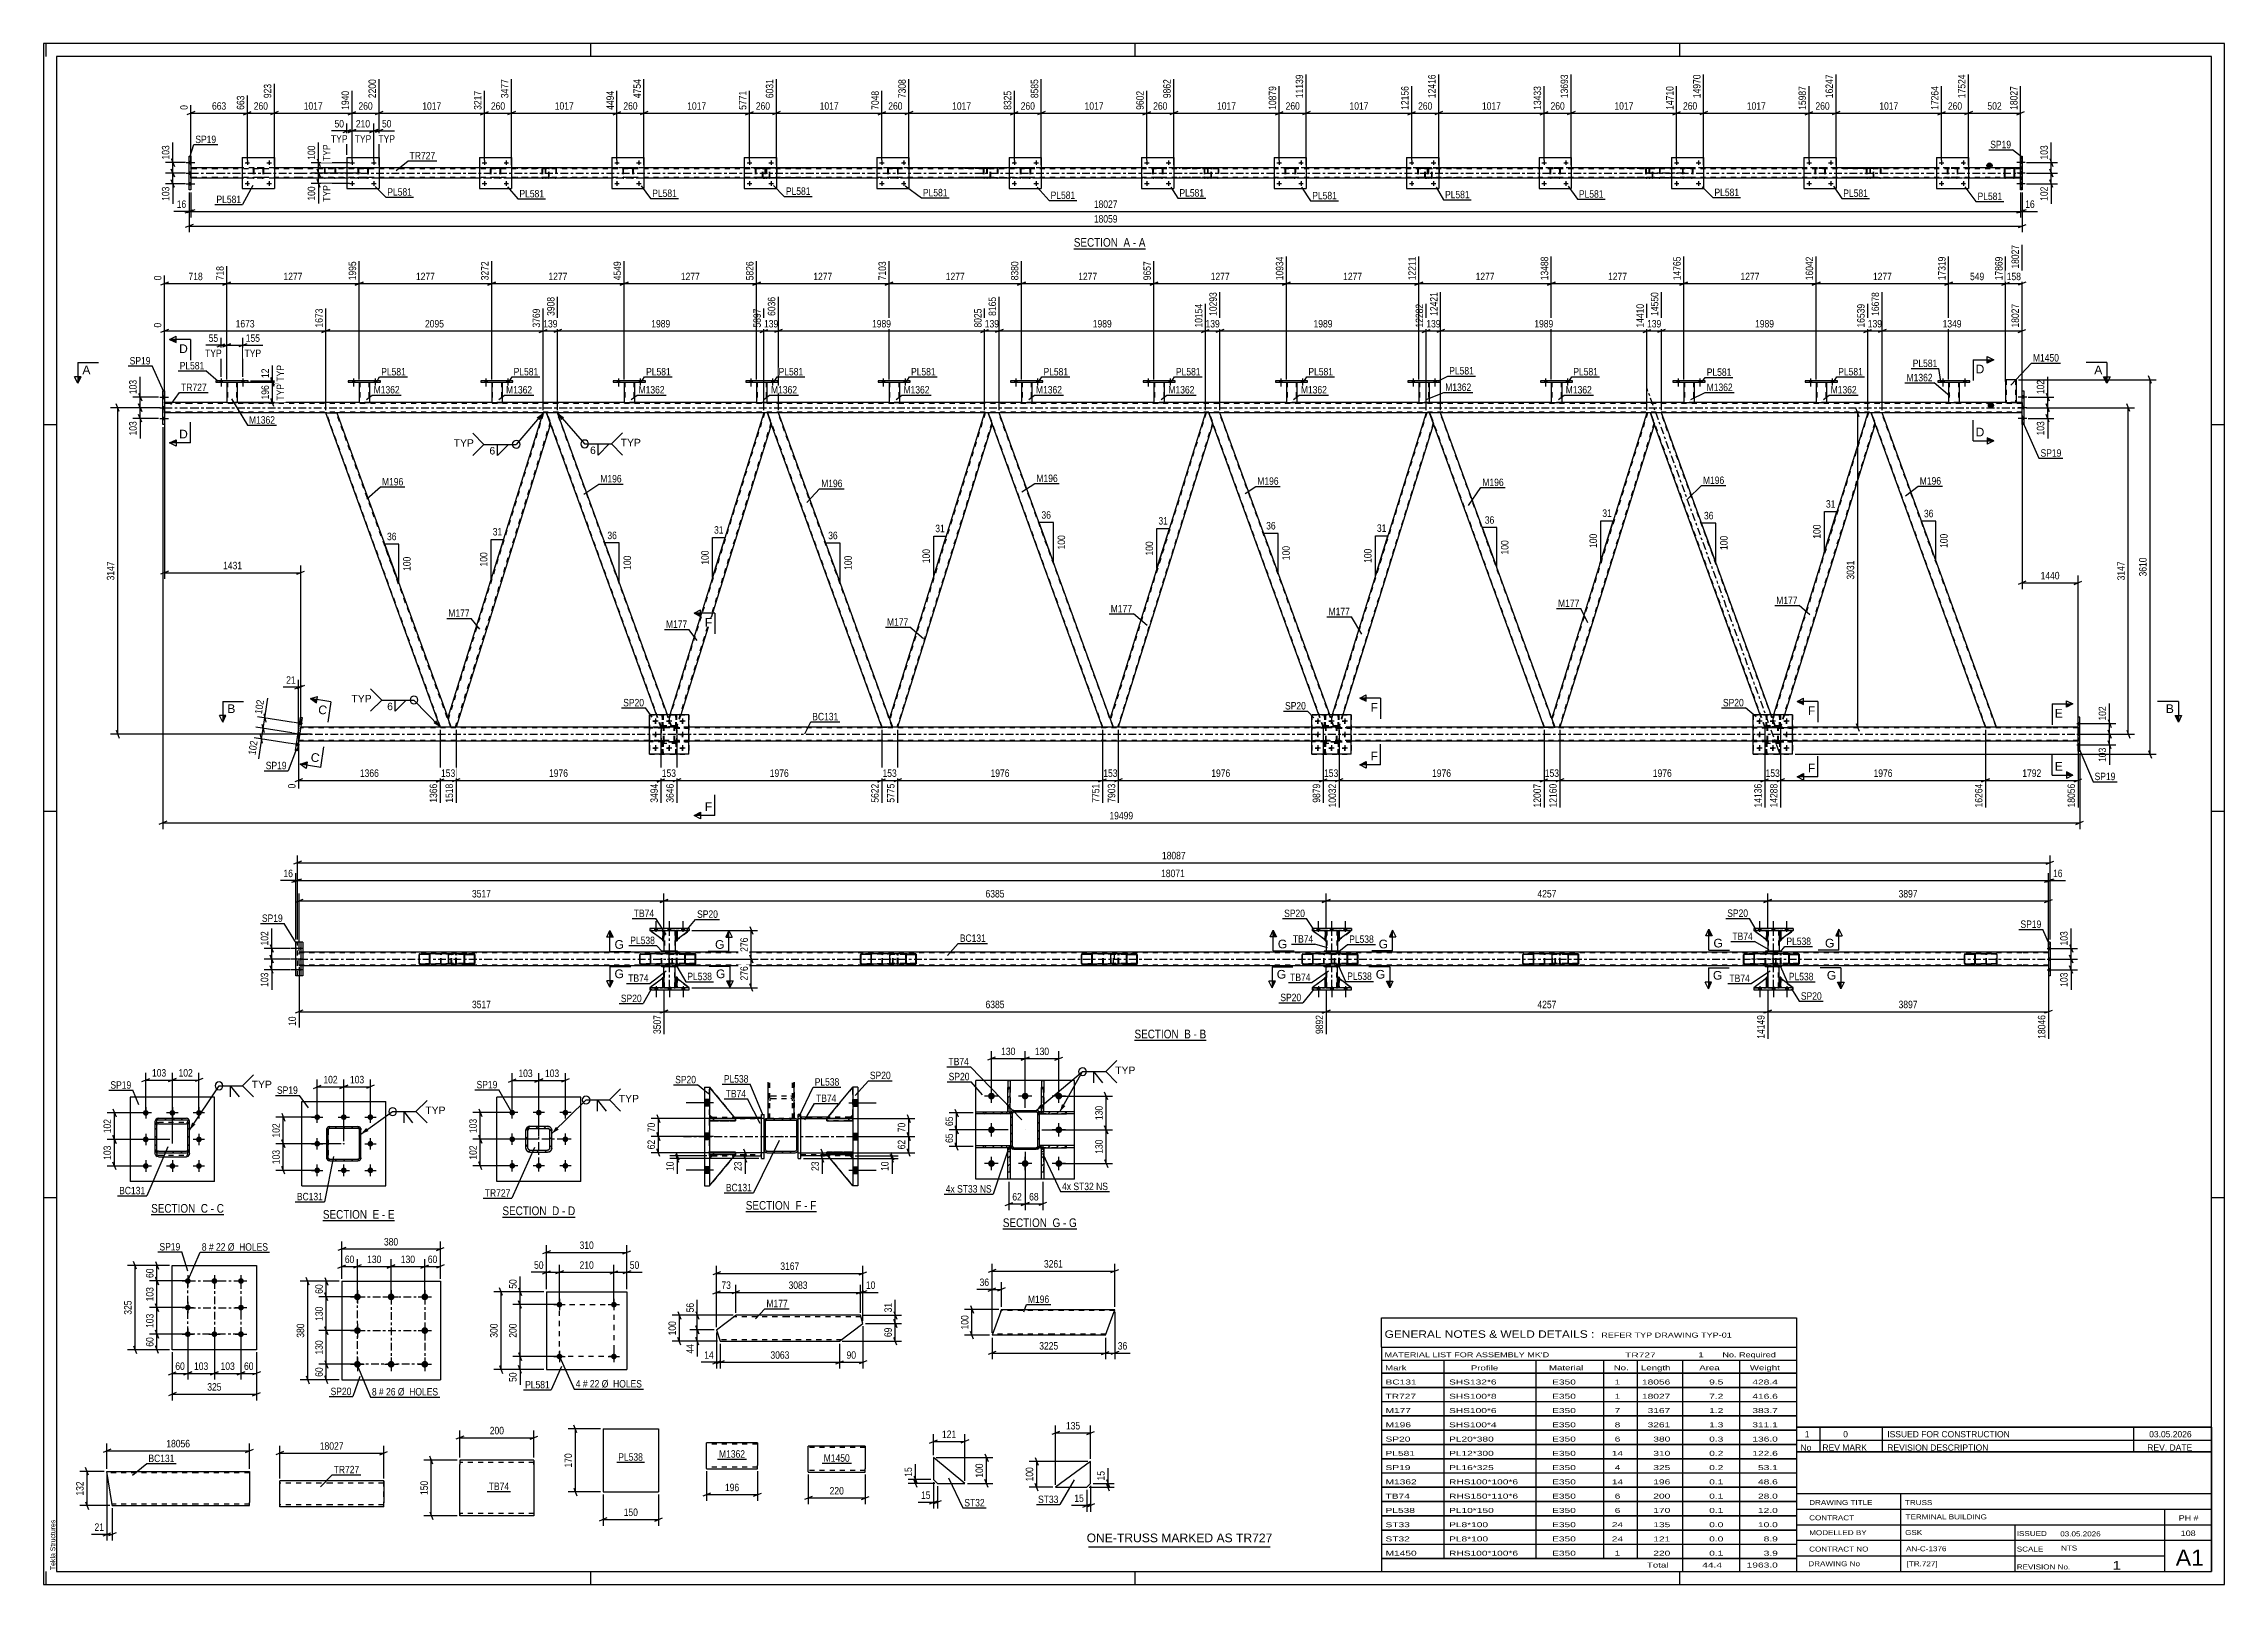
# Paper-space layout 'Layout1' of a CAD drawing. Header units: millimetres. Extents: x 0 to 841, y 0 to 594.
# The model-space entities are those that its viewports show. They can reach past a viewport. Long polylines and large blocks are cut down to what shows.
import ezdxf

# ---------------------------------------------------------------- set-up
doc = ezdxf.new("R2010")
doc.units = ezdxf.units.MM
doc.linetypes.add('DXK_LINE_DOT2', pattern=[3.9198, 1.9599, -1.9599])
doc.linetypes.add('DXK_LINE_DOT3', pattern=[5.9187, 2.979, -0.9799, 0.9799, -0.9799])
doc.layers.add('Viewport layer', color=7, linetype='Continuous', plot=False)
doc.styles.add('Arial', font='ARIAL.TTF', dxfattribs={"height": 0.2})
doc.styles.add('Arial Narrow', font='ARIALN.TTF', dxfattribs={"height": 0.2})

# ---------------------------------------------------------------- blocks, each defined once
blk = doc.blocks.new('Unknown-814735583-18 - 6931')
at = {"color": 6, "linetype": 'Continuous'}
blk.add_line((176.93, 141.61), (205, 141.61), dxfattribs=at)
at = {"color": 0, "linetype": 'Continuous'}
blk.add_wipeout([(195.04, 142.36), (195.04, 145.86), (176.93, 145.86), (176.93, 142.36)], dxfattribs=at)
blk.add_wipeout([(198.86, 142.36), (198.86, 145.86), (196.09, 145.86), (196.09, 142.36)], dxfattribs=at)
at = {"color": 7, "linetype": 'Continuous', "style": 'Arial Narrow'}
blk.add_text('SECTION ', height=3.34, dxfattribs=at).set_placement((176.93, 142.36))
at = {"color": 0, "linetype": 'Continuous'}
blk.add_wipeout([(201.18, 142.36), (201.18, 145.86), (199.91, 145.86), (199.91, 142.36)], dxfattribs=at)
blk.add_wipeout([(205, 142.36), (205, 145.86), (202.23, 145.86), (202.23, 142.36)], dxfattribs=at)
at = {"color": 7, "linetype": 'Continuous', "style": 'Arial Narrow'}
for s, p in [('D', (196.09, 142.36)), ('-', (199.91, 142.36)), ('D', (202.23, 142.36))]:
    blk.add_text(s, height=3.34, dxfattribs=at).set_placement(p)
blk = doc.blocks.new('Unknown-814735583-12361')
at = {"color": 7, "linetype": 'Continuous'}
for p, q in [((516, 102.75), (676, 102.75)), ((516, 91.5), (516, 102.75)), ((676, 102.75), (676, 91.5)), ((516, 91.5), (676, 91.5)), ((516, 91.5), (516, 86.5)), ((516, 86.5), (676, 86.5)), ((516, 86.5), (516, 81.5)), ((540, 86.5), (540, 81.5)), ((575.5, 86.5), (575.5, 81.5)), ((601.5, 86.5), (601.5, 81.5)), ((614.5, 86.5), (614.5, 81.5)), ((632, 86.5), (632, 81.5)), ((654, 86.5), (654, 81.5)), ((676, 91.5), (676, 86.5)), ((676, 86.5), (676, 81.5)), ((516, 81.5), (676, 81.5)), ((516, 81.45), (516, 76.05)), ((516, 81.45), (676, 81.45)), ((516, 76.05), (676, 76.05)), ((516, 75.95), (516, 70.55)), ((516, 75.95), (676, 75.95)), ((540, 81.5), (540, 76)), ((540, 76), (540, 70.5)), ((575.5, 81.5), (575.5, 76)), ((575.5, 76), (575.5, 70.5)), ((601.5, 81.5), (601.5, 76)), ((601.5, 76), (601.5, 70.5)), ((614.5, 81.5), (614.5, 76)), ((614.5, 76), (614.5, 70.5)), ((632, 81.5), (632, 76)), ((632, 76), (632, 70.5)), ((654, 81.5), (654, 76)), ((654, 76), (654, 70.5)), ((676, 81.45), (676, 76.05)), ((676, 75.95), (676, 70.55)), ((516, 70.55), (676, 70.55)), ((516, 70.45), (516, 65.05)), ((516, 70.45), (676, 70.45)), ((540, 70.5), (540, 65)), ((575.5, 70.5), (575.5, 65)), ((601.5, 70.5), (601.5, 65)), ((614.5, 70.5), (614.5, 65)), ((632, 70.5), (632, 65)), ((654, 70.5), (654, 65)), ((676, 70.45), (676, 65.05)), ((516, 65.05), (676, 65.05)), ((516, 64.95), (516, 59.55)), ((516, 64.95), (676, 64.95)), ((516, 59.55), (676, 59.55)), ((516, 59.45), (516, 54.05)), ((516, 59.45), (676, 59.45)), ((540, 65), (540, 59.5)), ((540, 59.5), (540, 54)), ((575.5, 65), (575.5, 59.5)), ((575.5, 59.5), (575.5, 54)), ((601.5, 65), (601.5, 59.5)), ((601.5, 59.5), (601.5, 54)), ((614.5, 65), (614.5, 59.5)), ((614.5, 59.5), (614.5, 54)), ((632, 65), (632, 59.5)), ((632, 59.5), (632, 54)), ((654, 65), (654, 59.5)), ((654, 59.5), (654, 54)), ((676, 64.95), (676, 59.55)), ((676, 59.45), (676, 54.05)), ((516, 54.05), (676, 54.05)), ((516, 53.95), (516, 48.55)), ((516, 53.95), (676, 53.95)), ((540, 54), (540, 48.5)), ((575.5, 54), (575.5, 48.5)), ((601.5, 54), (601.5, 48.5)), ((614.5, 54), (614.5, 48.5)), ((632, 54), (632, 48.5)), ((654, 54), (654, 48.5)), ((676, 53.95), (676, 48.55)), ((516, 48.55), (676, 48.55)), ((516, 48.45), (516, 43.05)), ((516, 48.45), (676, 48.45)), ((516, 43.05), (676, 43.05)), ((516, 42.95), (516, 37.55)), ((516, 42.95), (676, 42.95)), ((540, 48.5), (540, 43)), ((540, 43), (540, 37.5)), ((575.5, 48.5), (575.5, 43)), ((575.5, 43), (575.5, 37.5)), ((601.5, 48.5), (601.5, 43)), ((601.5, 43), (601.5, 37.5)), ((614.5, 48.5), (614.5, 43)), ((614.5, 43), (614.5, 37.5)), ((632, 48.5), (632, 43)), ((632, 43), (632, 37.5)), ((654, 48.5), (654, 43)), ((654, 43), (654, 37.5)), ((676, 48.45), (676, 43.05)), ((676, 42.95), (676, 37.55)), ((516, 37.55), (676, 37.55)), ((516, 37.45), (516, 32.05)), ((516, 37.45), (676, 37.45)), ((540, 37.5), (540, 32)), ((575.5, 37.5), (575.5, 32)), ((601.5, 37.5), (601.5, 32)), ((614.5, 37.5), (614.5, 32)), ((632, 37.5), (632, 32)), ((654, 37.5), (654, 32)), ((676, 37.45), (676, 32.05)), ((516, 32.05), (676, 32.05)), ((516, 31.95), (516, 26.55)), ((516, 31.95), (676, 31.95)), ((516, 26.55), (676, 26.55)), ((516, 26.45), (516, 21.05)), ((516, 26.45), (676, 26.45)), ((540, 32), (540, 26.5)), ((540, 26.5), (540, 21)), ((575.5, 32), (575.5, 26.5)), ((575.5, 26.5), (575.5, 21)), ((601.5, 32), (601.5, 26.5)), ((601.5, 26.5), (601.5, 21)), ((614.5, 32), (614.5, 26.5)), ((614.5, 26.5), (614.5, 21)), ((632, 32), (632, 26.5)), ((632, 26.5), (632, 21)), ((654, 32), (654, 26.5)), ((654, 26.5), (654, 21)), ((676, 31.95), (676, 26.55)), ((676, 26.45), (676, 21.05)), ((516, 21.05), (676, 21.05)), ((516, 20.95), (516, 15.55)), ((516, 20.95), (676, 20.95)), ((540, 21), (540, 15.5)), ((575.5, 21), (575.5, 15.5)), ((601.5, 21), (601.5, 15.5)), ((614.5, 21), (614.5, 15.5)), ((632, 21), (632, 15.5)), ((654, 21), (654, 15.5)), ((676, 20.95), (676, 15.55)), ((516, 15.55), (676, 15.55)), ((516, 15.45), (516, 10.05)), ((516, 15.45), (676, 15.45)), ((516, 10.05), (676, 10.05)), ((516, 10), (676, 10)), ((516, 10), (516, 5)), ((540, 15.5), (540, 10)), ((575.5, 15.5), (575.5, 10)), ((601.5, 15.5), (601.5, 10)), ((614.5, 15.5), (614.5, 10)), ((632, 15.5), (632, 10)), ((632, 10), (632, 5)), ((654, 15.5), (654, 10)), ((654, 10), (654, 5)), ((676, 15.45), (676, 10.05)), ((676, 10), (676, 5)), ((516, 5), (676, 5))]:
    blk.add_line(p, q, dxfattribs=at)
at = {"color": 7, "style": 'Arial Narrow'}
for s, height, width, p in [('GENERAL NOTES & WELD DETAILS :', 2.8633, 1.4, (517.15, 95.06)), ('REFER TYP DRAWING TYP-01', 1.9089, 1.6, (600.7, 95.16)), ("MATERIAL LIST FOR ASSEMBLY MK'D", 1.9089, 1.6, (517.15, 87.56)), ('Mark', 1.909, 1.7, (517.34, 82.5)), ('Profile', 1.909, 1.7, (550.41, 82.5)), ('Material', 1.909, 1.7, (580.54, 82.56)), ('No.', 1.909, 1.7, (605.5, 82.56)), ('TR727', 1.909, 1.794707, (609.9, 87.47)), ('Length', 1.909, 1.7, (616, 82.56)), ('1', 1.91, 1.794707, (638.08, 87.56)), ('Area', 1.909, 1.7, (638.5, 82.56)), ('No. Required', 1.9089, 1.6, (647.41, 87.56)), ('Weight', 1.909, 1.7, (658, 82.56))]:
    blk.add_text(s, height=height, dxfattribs=dict(at, width=width)).set_placement(p)
at = {"color": 7, "linetype": 'Continuous', "style": 'Arial Narrow'}
for s, height, width, p in [('BC131', 1.909, 1.794707, (517.5, 77.06)), ('SHS132*6', 1.909, 1.794707, (542, 77.06)), ('E350', 1.909, 1.794707, (581.74, 77.06)), ('1', 1.91, 1.794707, (605.86, 77.06)), ('18056', 1.909, 1.794707, (616.4, 77.06)), ('9.5', 1.909, 1.794707, (642.32, 77.06)), ('428.4', 1.909, 1.794707, (658.96, 77.06)), ('TR727', 1.909, 1.794707, (517.5, 71.56)), ('M177', 1.909, 1.794707, (517.5, 66.06)), ('SHS100*8', 1.909, 1.794707, (542, 71.56)), ('SHS100*6', 1.909, 1.794707, (542, 66.06)), ('E350', 1.909, 1.794707, (581.74, 71.56)), ('E350', 1.909, 1.794707, (581.74, 66.06)), ('7', 1.91, 1.794707, (605.86, 66.06)), ('1', 1.91, 1.794707, (605.86, 71.56)), ('18027', 1.909, 1.794707, (616.4, 71.56)), ('3167', 1.909, 1.794707, (618.58, 66.06)), ('7.2', 1.909, 1.794707, (642.32, 71.56)), ('1.2', 1.909, 1.794707, (642.32, 66.06)), ('416.6', 1.909, 1.794707, (658.96, 71.56)), ('383.7', 1.909, 1.794707, (658.96, 66.06)), ('M196', 1.909, 1.794707, (517.5, 60.56)), ('SHS100*4', 1.909, 1.794707, (542, 60.56)), ('E350', 1.909, 1.794707, (581.74, 60.56)), ('8', 1.91, 1.794707, (605.86, 60.56)), ('3261', 1.909, 1.794707, (618.58, 60.56)), ('1.3', 1.909, 1.794707, (642.32, 60.56)), ('311.1', 1.909, 1.794707, (658.96, 60.56)), ('SP20', 1.909, 1.794707, (517.5, 55.06)), ('PL581', 1.909, 1.794707, (517.5, 49.56)), ('PL20*380', 1.909, 1.794707, (542, 55.06)), ('PL12*300', 1.909, 1.794707, (542, 49.56)), ('E350', 1.909, 1.794707, (581.74, 55.06)), ('E350', 1.909, 1.794707, (581.74, 49.56)), ('14', 1.909, 1.794707, (604.76, 49.56)), ('6', 1.91, 1.794707, (605.86, 55.06)), ('380', 1.909, 1.794707, (620.77, 55.06)), ('310', 1.909, 1.794707, (620.77, 49.56)), ('0.3', 1.909, 1.794707, (642.32, 55.06)), ('0.2', 1.909, 1.794707, (642.32, 49.56)), ('136.0', 1.909, 1.794707, (658.96, 55.06)), ('122.6', 1.909, 1.794707, (658.96, 49.56)), ('SP19', 1.909, 1.794707, (517.5, 44.06)), ('PL16*325', 1.909, 1.794707, (542, 44.06)), ('E350', 1.909, 1.794707, (581.74, 44.06)), ('4', 1.91, 1.794707, (605.86, 44.06)), ('325', 1.909, 1.794707, (620.77, 44.06)), ('0.2', 1.909, 1.794707, (642.32, 44.06)), ('53.1', 1.909, 1.794707, (661.14, 44.06)), ('TB74', 1.909, 1.794707, (517.5, 33.06)), ('M1362', 1.909, 1.794707, (517.5, 38.56)), ('RHS100*100*6', 1.9089, 1.794707, (542, 38.56)), ('RHS150*110*6', 1.9089, 1.794707, (542, 33.06)), ('E350', 1.909, 1.794707, (581.74, 38.56)), ('E350', 1.909, 1.794707, (581.74, 33.06)), ('14', 1.909, 1.794707, (604.76, 38.56)), ('6', 1.91, 1.794707, (605.86, 33.06)), ('200', 1.909, 1.794707, (620.77, 33.06)), ('196', 1.909, 1.794707, (620.77, 38.56)), ('0.1', 1.909, 1.794707, (642.32, 38.56)), ('0.1', 1.909, 1.794707, (642.32, 33.06)), ('48.6', 1.909, 1.794707, (661.14, 38.56)), ('28.0', 1.909, 1.794707, (661.14, 33.06)), ('PL538', 1.909, 1.794707, (517.5, 27.56)), ('PL10*150', 1.909, 1.794707, (542, 27.56)), ('E350', 1.909, 1.794707, (581.74, 27.56)), ('6', 1.91, 1.794707, (605.86, 27.56)), ('170', 1.909, 1.794707, (620.77, 27.56)), ('0.1', 1.909, 1.794707, (642.32, 27.56)), ('12.0', 1.909, 1.794707, (661.14, 27.56)), ('ST33', 1.909, 1.794707, (517.5, 22.06)), ('ST32', 1.909, 1.794707, (517.5, 16.56)), ('PL8*100', 1.909, 1.794707, (542, 22.06)), ('PL8*100', 1.909, 1.794707, (542, 16.56)), ('E350', 1.909, 1.794707, (581.74, 22.06)), ('E350', 1.909, 1.794707, (581.74, 16.56)), ('24', 1.909, 1.794707, (604.76, 22.06)), ('24', 1.909, 1.794707, (604.76, 16.56)), ('135', 1.909, 1.794707, (620.77, 22.06)), ('121', 1.909, 1.794707, (620.77, 16.56)), ('0.0', 1.909, 1.794707, (642.32, 22.06)), ('0.0', 1.909, 1.794707, (642.32, 16.56)), ('10.0', 1.909, 1.794707, (661.14, 22.06)), ('8.9', 1.909, 1.794707, (663.33, 16.56)), ('M1450', 1.909, 1.794707, (517.5, 11.06)), ('RHS100*100*6', 1.9089, 1.794707, (542, 11.06)), ('E350', 1.909, 1.794707, (581.74, 11.06)), ('1', 1.91, 1.794707, (605.86, 11.06)), ('Total', 1.909, 1.7, (618.33, 6.5)), ('220', 1.909, 1.794707, (620.77, 11.06)), ('0.1', 1.909, 1.794707, (642.32, 11.06)), ('1963.0', 1.909, 1.794707, (656.77, 6.5)), ('3.9', 1.909, 1.794707, (663.33, 11.06)), ('44.4', 1.909, 1.794707, (639.64, 6.5))]:
    blk.add_text(s, height=height, dxfattribs=dict(at, width=width)).set_placement(p)
blk = doc.blocks.new('Unknown-814735583-1133')
at = {"color": 5, "linetype": 'Continuous'}
for p, q in [((841, 594), (0, 594)), ((0, 594), (0, 0)), ((1, 589), (1, 594)), ((836, 589), (5, 589)), ((5, 589), (5, 5)), ((211, 589), (211, 594)), ((421, 589), (421, 594)), ((631, 589), (631, 594)), ((836, 5), (836, 589)), ((841, 0), (841, 594)), ((5, 447), (0, 447)), ((841, 447), (836, 447)), ((5, 298), (0, 298)), ((841, 298), (836, 298)), ((5, 149), (0, 149)), ((841, 149), (836, 149)), ((0, 0), (841, 0)), ((1, 0), (1, 5)), ((5, 5), (836, 5)), ((211, 0), (211, 5)), ((421, 0), (421, 5)), ((631, 0), (631, 5))]:
    blk.add_line(p, q, dxfattribs=at)
at = {"color": 174, "linetype": 'Continuous', "style": 'Arial'}
blk.add_text('Tekla Structures', height=1.9102, rotation=90, dxfattribs=at).set_placement((4.5, 5.5))
blk = doc.blocks.new('Unknown-814735583-12360')
at = {"color": 7, "linetype": 'Continuous'}
for p, q in [((676, 51.05), (676, 5)), ((676, 51.05), (836, 51.05)), ((836, 51), (836, 5)), ((676, 35), (836, 35)), ((716.14, 35), (716.14, 5)), ((676, 29), (836, 29)), ((818, 5.05), (818, 29.05)), ((676, 23), (836, 23)), ((676, 17), (836, 17)), ((760.14, 23), (760.14, 5)), ((676, 11), (818, 11)), ((676, 5), (836, 5))]:
    blk.add_line(p, q, dxfattribs=at)
at = {"color": 7, "style": 'Arial Narrow'}
for s, height, width, p in [('CONTRACT', 1.909, 1.425378, (680.88, 24.71)), ('DRAWING TITLE', 1.9089, 1.425378, (680.88, 30.61)), ('TRUSS', 1.909, 1.425378, (717.81, 30.59)), ('TERMINAL BUILDING', 1.9089, 1.425378, (718.06, 25.07)), ('MODELLED BY', 1.9089, 1.425378, (680.88, 18.98)), ('GSK', 1.909, 1.425378, (717.88, 19.04)), ('ISSUED', 1.909, 1.425378, (760.94, 18.64)), ('03.05.2026', 1.909, 1.425378, (777.69, 18.52)), ('DRAWING No', 1.909, 1.425378, (680.56, 7)), ('CONTRACT NO', 1.9089, 1.425378, (680.88, 12.66)), ('AN-C-1376', 1.909, 1.425378, (718.23, 12.78)), ('[TR.727]', 1.909, 1.425378, (718.46, 6.99)), ('SCALE', 1.909, 1.425378, (760.94, 12.65)), ('1', 3.34, 1.5, (797.91, 5.68)), ('A1', 6.204, 1.25, (822.24, 7.2)), ('REVISION No.', 1.9089, 1.425378, (760.94, 5.77))]:
    blk.add_text(s, height=height, dxfattribs=dict(at, width=width)).set_placement(p)
at = {"color": 7, "linetype": 'Continuous', "style": 'Arial Narrow'}
for s, height, width, p in [('PH #', 2.1, 1.42538, (823.4, 24.55)), ('108', 2.1, 1.42538, (824.19, 18.65)), ('NTS', 1.909, 1.425378, (778, 13.05))]:
    blk.add_text(s, height=height, dxfattribs=dict(at, width=width)).set_placement(p)
blk = doc.blocks.new('Unknown-814735583-12362')
at = {"color": 7, "linetype": 'Continuous'}
blk.add_line((403, 14.5), (473, 14.5), dxfattribs=at)
at = {"color": 7, "style": 'Arial'}
blk.add_text('ONE-TRUSS MARKED AS TR727', height=3.3428, dxfattribs=at).set_placement((402.24, 16.25))
blk = doc.blocks.new('Unknown-814735583-12363')
at = {"color": 7, "linetype": 'Continuous'}
for p, q in [((676, 60.55), (836, 60.55)), ((836, 60.55), (676, 60.55)), ((676, 60.55), (676, 55.55)), ((685, 60.55), (685, 55.55)), ((709, 60.55), (709, 55.55)), ((806, 60.55), (806, 55.55)), ((836, 60.55), (836, 55.55)), ((676, 55.55), (836, 55.55)), ((676, 55.55), (676, 51.05)), ((676, 55.55), (836, 55.55)), ((836, 51.05), (676, 51.05)), ((685, 55.55), (685, 51.05)), ((709, 55.55), (709, 51.05)), ((806, 55.55), (806, 51.05)), ((836, 55.55), (836, 51.05))]:
    blk.add_line(p, q, dxfattribs=at)
at = {"color": 7, "linetype": 'Continuous', "style": 'Arial Narrow'}
for s, height, width, p in [('1', 2.39, 1.196471, (679.16, 56.7)), ('0', 2.39, 1.196471, (694, 56.7)), ('ISSUED FOR CONSTRUCTION', 2.3861, 1.196471, (711, 56.7)), ('03.05.2026', 2.386, 1.196471, (812, 56.7)), ('No', 2.386, 1.2, (677.54, 51.55)), ('REV MARK', 2.386, 1.2, (686, 51.55)), ('REVISION DESCRIPTION', 2.3861, 1.2, (711, 51.55)), ('REV. DATE', 2.386, 1.2, (811.28, 51.55))]:
    blk.add_text(s, height=height, dxfattribs=dict(at, width=width)).set_placement(p)
blk = doc.blocks.new('Unknown-814735583-11 - 5134')
at = {"color": 6, "linetype": 'Continuous'}
blk.add_line((397.28, 514.95), (424.93, 514.95), dxfattribs=at)
at = {"color": 0, "linetype": 'Continuous'}
blk.add_wipeout([(415.39, 515.7), (415.39, 519.2), (397.28, 519.2), (397.28, 515.7)], dxfattribs=at)
blk.add_wipeout([(419, 515.7), (419, 519.2), (416.44, 519.2), (416.44, 515.7)], dxfattribs=at)
at = {"color": 7, "linetype": 'Continuous', "style": 'Arial Narrow'}
blk.add_text('SECTION ', height=3.34, dxfattribs=at).set_placement((397.28, 515.7))
at = {"color": 0, "linetype": 'Continuous'}
blk.add_wipeout([(421.32, 515.7), (421.32, 519.2), (420.05, 519.2), (420.05, 515.7)], dxfattribs=at)
blk.add_wipeout([(424.93, 515.7), (424.93, 519.2), (422.37, 519.2), (422.37, 515.7)], dxfattribs=at)
at = {"color": 7, "linetype": 'Continuous', "style": 'Arial Narrow'}
for s, p in [('A', (416.44, 515.7)), ('-', (420.05, 515.7)), ('A', (422.37, 515.7))]:
    blk.add_text(s, height=3.34, dxfattribs=at).set_placement(p)
blk = doc.blocks.new('Unknown-814735583-12 - 2738')
at = {"color": 6, "linetype": 'Continuous'}
blk.add_line((420.7, 209.76), (448.35, 209.76), dxfattribs=at)
at = {"color": 0, "linetype": 'Continuous'}
blk.add_wipeout([(438.81, 210.51), (438.81, 214.01), (420.7, 214.01), (420.7, 210.51)], dxfattribs=at)
blk.add_wipeout([(442.42, 210.51), (442.42, 214.01), (439.86, 214.01), (439.86, 210.51)], dxfattribs=at)
at = {"color": 7, "linetype": 'Continuous', "style": 'Arial Narrow'}
blk.add_text('SECTION ', height=3.34, dxfattribs=at).set_placement((420.7, 210.51))
at = {"color": 0, "linetype": 'Continuous'}
blk.add_wipeout([(444.74, 210.51), (444.74, 214.01), (443.47, 214.01), (443.47, 210.51)], dxfattribs=at)
blk.add_wipeout([(448.35, 210.51), (448.35, 214.01), (445.79, 214.01), (445.79, 210.51)], dxfattribs=at)
at = {"color": 7, "linetype": 'Continuous', "style": 'Arial Narrow'}
for s, p in [('B', (439.86, 210.51)), ('-', (443.47, 210.51)), ('B', (445.79, 210.51))]:
    blk.add_text(s, height=3.34, dxfattribs=at).set_placement(p)
blk = doc.blocks.new('Unknown-814735583-13 - 10822')
at = {"color": 6, "linetype": 'Continuous'}
blk.add_line((41.47, 142.54), (69.54, 142.54), dxfattribs=at)
at = {"color": 0, "linetype": 'Continuous'}
blk.add_wipeout([(59.58, 143.29), (59.58, 146.79), (41.47, 146.79), (41.47, 143.29)], dxfattribs=at)
blk.add_wipeout([(63.39, 143.29), (63.39, 146.79), (60.63, 146.79), (60.63, 143.29)], dxfattribs=at)
at = {"color": 7, "linetype": 'Continuous', "style": 'Arial Narrow'}
blk.add_text('SECTION ', height=3.34, dxfattribs=at).set_placement((41.47, 143.29))
at = {"color": 0, "linetype": 'Continuous'}
blk.add_wipeout([(65.72, 143.29), (65.72, 146.79), (64.44, 146.79), (64.44, 143.29)], dxfattribs=at)
blk.add_wipeout([(69.54, 143.29), (69.54, 146.79), (66.77, 146.79), (66.77, 143.29)], dxfattribs=at)
at = {"color": 7, "linetype": 'Continuous', "style": 'Arial Narrow'}
for s, p in [('C', (60.63, 143.29)), ('-', (64.44, 143.29)), ('C', (66.77, 143.29))]:
    blk.add_text(s, height=3.34, dxfattribs=at).set_placement(p)
blk = doc.blocks.new('Unknown-814735583-16 - 6405')
at = {"color": 6, "linetype": 'Continuous'}
blk.add_line((270.78, 143.7), (298, 143.7), dxfattribs=at)
at = {"color": 0, "linetype": 'Continuous'}
blk.add_wipeout([(288.89, 144.45), (288.89, 147.95), (270.78, 147.95), (270.78, 144.45)], dxfattribs=at)
blk.add_wipeout([(292.28, 144.45), (292.28, 147.95), (289.94, 147.95), (289.94, 144.45)], dxfattribs=at)
at = {"color": 7, "linetype": 'Continuous', "style": 'Arial Narrow'}
blk.add_text('SECTION ', height=3.34, dxfattribs=at).set_placement((270.78, 144.45))
at = {"color": 0, "linetype": 'Continuous'}
blk.add_wipeout([(294.61, 144.45), (294.61, 147.95), (293.33, 147.95), (293.33, 144.45)], dxfattribs=at)
blk.add_wipeout([(298, 144.45), (298, 147.95), (295.66, 147.95), (295.66, 144.45)], dxfattribs=at)
at = {"color": 7, "linetype": 'Continuous', "style": 'Arial Narrow'}
for s, p in [('F', (289.94, 144.45)), ('-', (293.33, 144.45)), ('F', (295.66, 144.45))]:
    blk.add_text(s, height=3.34, dxfattribs=at).set_placement(p)
blk = doc.blocks.new('Unknown-814735583-17 - 6020')
at = {"color": 6, "linetype": 'Continuous'}
blk.add_line((369.92, 137.01), (398.42, 137.01), dxfattribs=at)
at = {"color": 0, "linetype": 'Continuous'}
blk.add_wipeout([(388.03, 137.76), (388.03, 141.26), (369.92, 141.26), (369.92, 137.76)], dxfattribs=at)
blk.add_wipeout([(392.06, 137.76), (392.06, 141.26), (389.08, 141.26), (389.08, 137.76)], dxfattribs=at)
at = {"color": 7, "linetype": 'Continuous', "style": 'Arial Narrow'}
blk.add_text('SECTION ', height=3.34, dxfattribs=at).set_placement((369.92, 137.76))
at = {"color": 0, "linetype": 'Continuous'}
blk.add_wipeout([(394.38, 137.76), (394.38, 141.26), (393.11, 141.26), (393.11, 137.76)], dxfattribs=at)
blk.add_wipeout([(398.42, 137.76), (398.42, 141.26), (395.43, 141.26), (395.43, 137.76)], dxfattribs=at)
at = {"color": 7, "linetype": 'Continuous', "style": 'Arial Narrow'}
for s, p in [('G', (389.08, 137.76)), ('-', (393.11, 137.76)), ('G', (395.43, 137.76))]:
    blk.add_text(s, height=3.34, dxfattribs=at).set_placement(p)
blk = doc.blocks.new('Unknown-814735583-19 - 11085')
at = {"color": 6, "linetype": 'Continuous'}
blk.add_line((107.7, 140.22), (135.34, 140.22), dxfattribs=at)
at = {"color": 0, "linetype": 'Continuous'}
blk.add_wipeout([(125.8, 140.97), (125.8, 144.47), (107.7, 144.47), (107.7, 140.97)], dxfattribs=at)
blk.add_wipeout([(129.41, 140.97), (129.41, 144.47), (126.85, 144.47), (126.85, 140.97)], dxfattribs=at)
at = {"color": 7, "linetype": 'Continuous', "style": 'Arial Narrow'}
blk.add_text('SECTION ', height=3.34, dxfattribs=at).set_placement((107.7, 140.97))
at = {"color": 0, "linetype": 'Continuous'}
blk.add_wipeout([(131.74, 140.97), (131.74, 144.47), (130.46, 144.47), (130.46, 140.97)], dxfattribs=at)
blk.add_wipeout([(135.34, 140.97), (135.34, 144.47), (132.79, 144.47), (132.79, 140.97)], dxfattribs=at)
at = {"color": 7, "linetype": 'Continuous', "style": 'Arial Narrow'}
for s, p in [('E', (126.85, 140.97)), ('E', (132.79, 140.97)), ('-', (130.46, 140.97))]:
    blk.add_text(s, height=3.34, dxfattribs=at).set_placement(p)
blk = doc.blocks.new('Bolt-814735583-2282 - 2220')
at = {"linetype": 'Continuous'}
for points in [[(121, 112.14, -1), (121, 109.54, -1)], [(134, 112.14, -1), (134, 109.54, -1)], [(147, 112.14, -1), (147, 109.54, -1)], [(121, 99.14, -1), (121, 96.54, -1)], [(147, 99.14, -1), (147, 96.54, -1)], [(121, 86.14, -1), (121, 83.54, -1)], [(134, 86.14, -1), (134, 83.54, -1)], [(147, 86.14, -1), (147, 83.54, -1)]]:
    blk.add_hatch(color=1, dxfattribs=at).paths.add_polyline_path(points)
at = {"color": 1, "linetype": 'Continuous'}
for p, q in [((118.4, 110.84), (123.6, 110.84)), ((121, 113.44), (121, 108.24)), ((131.4, 110.84), (136.6, 110.84)), ((134, 113.44), (134, 108.24)), ((144.4, 110.84), (149.6, 110.84)), ((147, 113.44), (147, 108.24)), ((118.4, 97.84), (123.6, 97.84)), ((121, 100.44), (121, 95.24)), ((144.4, 97.84), (149.6, 97.84)), ((147, 100.44), (147, 95.24)), ((118.4, 84.84), (123.6, 84.84)), ((121, 87.44), (121, 82.24)), ((131.4, 84.84), (136.6, 84.84)), ((134, 87.44), (134, 82.24)), ((144.4, 84.84), (149.6, 84.84)), ((147, 87.44), (147, 82.24))]:
    blk.add_line(p, q, dxfattribs=at)
blk = doc.blocks.new('Part-814735583-2297 - 2220')
at = {"color": 2, "linetype": 'Continuous'}
for p, q in [((115, 116.84), (115, 78.84)), ((115, 116.84), (153, 116.84)), ((153, 116.84), (153, 78.84)), ((115, 78.84), (153, 78.84))]:
    blk.add_line(p, q, dxfattribs=at)
blk = doc.blocks.new('Part-814735583-6944 - 6931')
at = {"color": 2, "linetype": 'Continuous'}
for p, q in [((207.22, 187.86), (174.72, 187.86)), ((174.72, 155.36), (174.72, 187.86)), ((207.22, 155.36), (207.22, 187.86)), ((207.22, 155.36), (174.72, 155.36))]:
    blk.add_line(p, q, dxfattribs=at)
blk = doc.blocks.new('Bolt-814735583-7050 - 6931')
at = {"linetype": 'Continuous'}
for points in [[(180.72, 180.76, -1), (180.72, 182.96, -1)], [(190.97, 180.76, -1), (190.97, 182.96, -1)], [(201.22, 180.76, -1), (201.22, 182.96, -1)], [(180.72, 170.51, -1), (180.72, 172.71, -1)], [(201.22, 170.51, -1), (201.22, 172.71, -1)], [(180.72, 160.26, -1), (180.72, 162.46, -1)], [(190.97, 160.26, -1), (190.97, 162.46, -1)], [(201.22, 160.26, -1), (201.22, 162.46, -1)]]:
    blk.add_hatch(color=1, dxfattribs=at).paths.add_polyline_path(points)
at = {"color": 1, "linetype": 'Continuous'}
for p, q in [((182.92, 181.86), (178.52, 181.86)), ((180.72, 179.66), (180.72, 184.06)), ((193.17, 181.86), (188.77, 181.86)), ((190.97, 179.66), (190.97, 184.06)), ((203.42, 181.86), (199.02, 181.86)), ((201.22, 179.66), (201.22, 184.06)), ((182.92, 171.61), (178.52, 171.61)), ((180.72, 169.41), (180.72, 173.81)), ((203.42, 171.61), (199.02, 171.61)), ((201.22, 169.41), (201.22, 173.81)), ((182.92, 161.36), (178.52, 161.36)), ((180.72, 159.16), (180.72, 163.56)), ((193.17, 161.36), (188.77, 161.36)), ((190.97, 159.16), (190.97, 163.56)), ((203.42, 161.36), (199.02, 161.36)), ((201.22, 159.16), (201.22, 163.56))]:
    blk.add_line(p, q, dxfattribs=at)
blk = doc.blocks.new('Part-814735583-7078 - 6931')
at = {"linetype": 'Continuous'}
h = blk.add_hatch(dxfattribs=at)
h.set_pattern_fill('', scale=0.7, style=0, pattern_type=0)
h.set_pattern_definition([(45, (187.568, 176.6073), (-1.57154, 1.57154), [])])
h.paths.add_polyline_path([(194.37, 176.61), (187.57, 176.61), (186.96, 176.49), (186.44, 176.14), (186.09, 175.62), (185.97, 175.01), (185.97, 168.21), (186.09, 167.6), (186.44, 167.08), (186.96, 166.73), (187.57, 166.61), (194.37, 166.61), (194.98, 166.73), (195.5, 167.08), (195.85, 167.6), (195.97, 168.21), (195.97, 175.01), (195.85, 175.62), (195.5, 176.14), (194.98, 176.49)])
h.paths.add_polyline_path([(195.11, 175.31), (195.17, 175.01), (195.17, 168.21), (195.11, 167.9), (194.93, 167.64), (194.67, 167.47), (194.37, 167.41), (187.57, 167.41), (187.26, 167.47), (187, 167.64), (186.83, 167.9), (186.77, 168.21), (186.77, 175.01), (186.83, 175.31), (187, 175.57), (187.26, 175.75), (187.57, 175.81), (194.37, 175.81), (194.67, 175.75), (194.93, 175.57)])
at = {"color": 7, "linetype": 'DXK_LINE_DOT3'}
for p, q in [((190.97, 161.61), (190.97, 181.61)), ((200.97, 171.61), (180.97, 171.61))]:
    blk.add_line(p, q, dxfattribs=at)
at = {"color": 7, "linetype": 'DXK_LINE_DOT2'}
for p, q in [((185.97, 175.01), (186.09, 175.62)), ((185.97, 168.21), (185.97, 175.01)), ((186.09, 167.6), (185.97, 168.21)), ((186.83, 175.31), (186.77, 175.01)), ((186.77, 168.21), (186.77, 175.01)), ((186.77, 168.21), (186.83, 167.9)), ((186.96, 176.49), (187.57, 176.61)), ((187.57, 175.81), (187.26, 175.75)), ((187.57, 176.61), (194.37, 176.61)), ((187.57, 175.81), (194.37, 175.81)), ((194.37, 176.61), (194.98, 176.49)), ((194.67, 175.75), (194.37, 175.81)), ((195.17, 175.01), (195.11, 175.31)), ((195.11, 167.9), (195.17, 168.21)), ((195.17, 168.21), (195.17, 175.01)), ((195.85, 175.62), (195.97, 175.01)), ((195.97, 168.21), (195.85, 167.6)), ((195.97, 168.21), (195.97, 175.01)), ((187.57, 166.61), (186.96, 166.73)), ((187.26, 167.47), (187.57, 167.41)), ((187.57, 167.41), (194.37, 167.41)), ((187.57, 166.61), (194.37, 166.61)), ((194.37, 167.41), (194.67, 167.47)), ((194.98, 166.73), (194.37, 166.61))]:
    blk.add_line(p, q, dxfattribs=at)
at = {"color": 2, "linetype": 'Continuous'}
for p, q in [((186.09, 175.62), (185.97, 175.01)), ((185.97, 168.21), (185.97, 175.01)), ((185.97, 168.21), (186.09, 167.6)), ((186.77, 175.01), (186.83, 175.31)), ((186.77, 168.21), (186.77, 175.01)), ((186.83, 167.9), (186.77, 168.21)), ((187.57, 176.61), (186.96, 176.49)), ((187.26, 175.75), (187.57, 175.81)), ((187.57, 176.61), (194.37, 176.61)), ((187.57, 175.81), (194.37, 175.81)), ((194.98, 176.49), (194.37, 176.61)), ((194.37, 175.81), (194.67, 175.75)), ((195.11, 175.31), (195.17, 175.01)), ((195.17, 168.21), (195.11, 167.9)), ((195.17, 168.21), (195.17, 175.01)), ((195.97, 175.01), (195.85, 175.62)), ((195.85, 167.6), (195.97, 168.21)), ((195.97, 168.21), (195.97, 175.01)), ((186.96, 166.73), (187.57, 166.61)), ((187.57, 167.41), (187.26, 167.47)), ((187.57, 167.41), (194.37, 167.41)), ((187.57, 166.61), (194.37, 166.61)), ((194.67, 167.47), (194.37, 167.41)), ((194.37, 166.61), (194.98, 166.73))]:
    blk.add_line(p, q, dxfattribs=at)
at = {"color": 7, "linetype": 'DXK_LINE_DOT2'}
for centre, radius, start, end in [((187.57, 175.01), 1.6, 112.5, 157.5), ((187.57, 175.01), 0.8, 112.5, 157.5), ((194.37, 175.01), 0.8, 22.5, 67.5), ((194.37, 175.01), 1.6, 22.5, 67.5), ((187.57, 168.21), 1.6, 202.5, 247.5), ((187.57, 168.21), 0.8, 202.5, 247.5), ((194.37, 168.21), 0.8, 292.5, 337.5), ((194.37, 168.21), 1.6, 292.5, 337.5)]:
    blk.add_arc(centre, radius, start, end, dxfattribs=at)
at = {"color": 2, "linetype": 'Continuous'}
for centre, radius, start, end in [((187.57, 175.01), 1.6, 112.5, 157.5), ((187.57, 175.01), 0.8, 112.5, 157.5), ((194.37, 175.01), 0.8, 22.5, 67.5), ((194.37, 175.01), 1.6, 22.5, 67.5), ((187.57, 168.21), 1.6, 202.5, 247.5), ((187.57, 168.21), 0.8, 202.5, 247.5), ((194.37, 168.21), 0.8, 292.5, 337.5), ((194.37, 168.21), 1.6, 292.5, 337.5)]:
    blk.add_arc(centre, radius, start, end, dxfattribs=at)
blk = doc.blocks.new('Bolt-814735583-5143 - 5134')
at = {"linetype": 'Continuous'}
for points in [[(221.56, 540.09, -1), (220.68, 540.09, -1)], [(229.96, 540.09, -1), (229.08, 540.09, -1)]]:
    blk.add_hatch(color=1, dxfattribs=at).paths.add_polyline_path(points)
at = {"color": 1, "linetype": 'Continuous'}
for p, q in [((220.24, 540.09), (222, 540.09)), ((221.12, 540.97), (221.12, 539.21)), ((228.64, 540.09), (230.4, 540.09)), ((229.52, 540.97), (229.52, 539.21))]:
    blk.add_line(p, q, dxfattribs=at)
blk = doc.blocks.new('Bolt-814735583-5136 - 5134')
at = {"linetype": 'Continuous'}
for points in [[(79.02, 548.09, -1), (78.14, 548.09, -1)], [(87.42, 548.09, -1), (86.54, 548.09, -1)]]:
    blk.add_hatch(color=1, dxfattribs=at).paths.add_polyline_path(points)
at = {"color": 1, "linetype": 'Continuous'}
for p, q in [((77.7, 548.09), (79.46, 548.09)), ((78.58, 548.97), (78.58, 547.21)), ((86.1, 548.09), (87.86, 548.09)), ((86.98, 548.97), (86.98, 547.21))]:
    blk.add_line(p, q, dxfattribs=at)
blk = doc.blocks.new('Bolt-814735583-5137 - 5134')
at = {"linetype": 'Continuous'}
for points in [[(79.02, 540.09, -1), (78.14, 540.09, -1)], [(87.42, 540.09, -1), (86.54, 540.09, -1)]]:
    blk.add_hatch(color=1, dxfattribs=at).paths.add_polyline_path(points)
at = {"color": 1, "linetype": 'Continuous'}
for p, q in [((77.7, 540.09), (79.46, 540.09)), ((78.58, 540.97), (78.58, 539.21)), ((86.1, 540.09), (87.86, 540.09)), ((86.98, 540.97), (86.98, 539.21))]:
    blk.add_line(p, q, dxfattribs=at)
blk = doc.blocks.new('Bolt-814735583-5138 - 5134')
at = {"linetype": 'Continuous'}
for points in [[(119.4, 548.09, -1), (118.52, 548.09, -1)], [(127.8, 548.09, -1), (126.92, 548.09, -1)]]:
    blk.add_hatch(color=1, dxfattribs=at).paths.add_polyline_path(points)
at = {"color": 1, "linetype": 'Continuous'}
for p, q in [((118.08, 548.09), (119.84, 548.09)), ((118.96, 548.97), (118.96, 547.21)), ((126.48, 548.09), (128.24, 548.09)), ((127.36, 548.97), (127.36, 547.21))]:
    blk.add_line(p, q, dxfattribs=at)
blk = doc.blocks.new('Bolt-814735583-5139 - 5134')
at = {"linetype": 'Continuous'}
for points in [[(119.4, 540.09, -1), (118.52, 540.09, -1)], [(127.8, 540.09, -1), (126.92, 540.09, -1)]]:
    blk.add_hatch(color=1, dxfattribs=at).paths.add_polyline_path(points)
at = {"color": 1, "linetype": 'Continuous'}
for p, q in [((118.08, 540.09), (119.84, 540.09)), ((118.96, 540.97), (118.96, 539.21)), ((126.48, 540.09), (128.24, 540.09)), ((127.36, 540.97), (127.36, 539.21))]:
    blk.add_line(p, q, dxfattribs=at)
blk = doc.blocks.new('Part-814735583-5204 - 5134')
at = {"color": 2, "linetype": 'Continuous'}
for p, q in [((372.36, 550.09), (372.36, 538.09)), ((372.36, 550.09), (384.76, 550.09)), ((384.76, 550.09), (384.76, 538.09)), ((372.36, 538.09), (384.76, 538.09))]:
    blk.add_line(p, q, dxfattribs=at)
blk = doc.blocks.new('Bolt-814735583-5140 - 5134')
at = {"linetype": 'Continuous'}
for points in [[(170.48, 548.09, -1), (169.6, 548.09, -1)], [(178.88, 548.09, -1), (178, 548.09, -1)]]:
    blk.add_hatch(color=1, dxfattribs=at).paths.add_polyline_path(points)
at = {"color": 1, "linetype": 'Continuous'}
for p, q in [((169.16, 548.09), (170.92, 548.09)), ((170.04, 548.97), (170.04, 547.21)), ((177.56, 548.09), (179.32, 548.09)), ((178.44, 548.97), (178.44, 547.21))]:
    blk.add_line(p, q, dxfattribs=at)
blk = doc.blocks.new('Part-814735583-5205 - 5134')
at = {"color": 7, "linetype": 'DXK_LINE_DOT2'}
for p, q in [((376.56, 545.61), (376.6, 545.79)), ((376.6, 545.79), (376.56, 545.61)), ((376.56, 545.61), (376.56, 542.57)), ((376.6, 542.39), (376.56, 542.57)), ((376.56, 542.57), (376.6, 542.39)), ((376.8, 545.61), (376.82, 545.7)), ((376.8, 545.61), (376.8, 542.57)), ((376.82, 542.48), (376.8, 542.57)), ((376.82, 545.7), (376.87, 545.78)), ((376.87, 542.4), (376.82, 542.48)), ((376.86, 546.05), (377.04, 546.09)), ((377.04, 546.09), (376.86, 546.05)), ((377.04, 542.09), (376.86, 542.13)), ((376.86, 542.13), (377.04, 542.09)), ((376.87, 545.78), (376.95, 545.83)), ((376.95, 542.35), (376.87, 542.4)), ((376.95, 545.83), (377.04, 545.85)), ((377.04, 542.33), (376.95, 542.35)), ((380.08, 546.09), (377.04, 546.09)), ((380.08, 545.85), (377.04, 545.85)), ((380.08, 542.33), (377.04, 542.33)), ((380.08, 542.09), (377.04, 542.09)), ((380.08, 546.09), (380.27, 546.05)), ((380.27, 546.05), (380.08, 546.09)), ((380.08, 545.85), (380.17, 545.83)), ((380.17, 542.35), (380.08, 542.33)), ((380.27, 542.13), (380.08, 542.09)), ((380.08, 542.09), (380.27, 542.13)), ((380.17, 545.83), (380.25, 545.78)), ((380.25, 542.4), (380.17, 542.35)), ((380.25, 545.78), (380.3, 545.7)), ((380.3, 542.48), (380.25, 542.4)), ((380.3, 545.7), (380.32, 545.61)), ((380.32, 542.57), (380.3, 542.48)), ((380.32, 545.61), (380.32, 542.57)), ((380.53, 545.79), (380.56, 545.61)), ((380.56, 545.61), (380.53, 545.79)), ((380.56, 542.57), (380.53, 542.39)), ((380.53, 542.39), (380.56, 542.57)), ((380.56, 545.61), (380.56, 542.57))]:
    blk.add_line(p, q, dxfattribs=at)
at = {"color": 7, "linetype": 'DXK_LINE_DOT3'}
blk.add_line((378.56, 544.09), (378.56, 544.09), dxfattribs=at)
at = {"color": 7, "linetype": 'DXK_LINE_DOT2'}
for centre, start, end in [((377.04, 545.61), 112.5, 157.5), ((377.04, 545.61), 112.5, 157.5), ((377.04, 542.57), 202.5, 247.5), ((377.04, 542.57), 202.5, 247.5), ((380.08, 545.61), 22.5, 67.5), ((380.08, 545.61), 22.5, 67.5), ((380.08, 542.57), 292.5, 337.5), ((380.08, 542.57), 292.5, 337.5)]:
    blk.add_arc(centre, 0.48, start, end, dxfattribs=at)
blk = doc.blocks.new('Bolt-814735583-5141 - 5134')
at = {"linetype": 'Continuous'}
for points in [[(170.48, 540.09, -1), (169.6, 540.09, -1)], [(178.88, 540.09, -1), (178, 540.09, -1)]]:
    blk.add_hatch(color=1, dxfattribs=at).paths.add_polyline_path(points)
at = {"color": 1, "linetype": 'Continuous'}
for p, q in [((169.16, 540.09), (170.92, 540.09)), ((170.04, 540.97), (170.04, 539.21)), ((177.56, 540.09), (179.32, 540.09)), ((178.44, 540.97), (178.44, 539.21))]:
    blk.add_line(p, q, dxfattribs=at)
blk = doc.blocks.new('Bolt-814735583-5142 - 5134')
at = {"linetype": 'Continuous'}
for points in [[(221.56, 548.09, -1), (220.68, 548.09, -1)], [(229.96, 548.09, -1), (229.08, 548.09, -1)]]:
    blk.add_hatch(color=1, dxfattribs=at).paths.add_polyline_path(points)
at = {"color": 1, "linetype": 'Continuous'}
for p, q in [((220.24, 548.09), (222, 548.09)), ((221.12, 548.97), (221.12, 547.21)), ((228.64, 548.09), (230.4, 548.09)), ((229.52, 548.97), (229.52, 547.21))]:
    blk.add_line(p, q, dxfattribs=at)
blk = doc.blocks.new('Bolt-814735583-5144 - 5134')
at = {"linetype": 'Continuous'}
for points in [[(272.64, 548.09, -1), (271.76, 548.09, -1)], [(281.04, 548.09, -1), (280.16, 548.09, -1)]]:
    blk.add_hatch(color=1, dxfattribs=at).paths.add_polyline_path(points)
at = {"color": 1, "linetype": 'Continuous'}
for p, q in [((271.32, 548.09), (273.08, 548.09)), ((272.2, 548.97), (272.2, 547.21)), ((279.72, 548.09), (281.48, 548.09)), ((280.6, 548.97), (280.6, 547.21))]:
    blk.add_line(p, q, dxfattribs=at)
blk = doc.blocks.new('Bolt-814735583-5145 - 5134')
at = {"linetype": 'Continuous'}
for points in [[(272.64, 540.09, -1), (271.76, 540.09, -1)], [(281.04, 540.09, -1), (280.16, 540.09, -1)]]:
    blk.add_hatch(color=1, dxfattribs=at).paths.add_polyline_path(points)
at = {"color": 1, "linetype": 'Continuous'}
for p, q in [((271.32, 540.09), (273.08, 540.09)), ((272.2, 540.97), (272.2, 539.21)), ((279.72, 540.09), (281.48, 540.09)), ((280.6, 540.97), (280.6, 539.21))]:
    blk.add_line(p, q, dxfattribs=at)
blk = doc.blocks.new('Part-814735583-5210 - 5134')
at = {"color": 2, "linetype": 'Continuous'}
for p, q in [((423.44, 550.09), (423.44, 538.09)), ((423.44, 550.09), (435.84, 550.09)), ((435.84, 550.09), (435.84, 538.09)), ((423.44, 538.09), (435.84, 538.09))]:
    blk.add_line(p, q, dxfattribs=at)
blk = doc.blocks.new('Bolt-814735583-5146 - 5134')
at = {"linetype": 'Continuous'}
for points in [[(323.72, 548.09, -1), (322.84, 548.09, -1)], [(332.12, 548.09, -1), (331.24, 548.09, -1)]]:
    blk.add_hatch(color=1, dxfattribs=at).paths.add_polyline_path(points)
at = {"color": 1, "linetype": 'Continuous'}
for p, q in [((322.4, 548.09), (324.16, 548.09)), ((323.28, 548.97), (323.28, 547.21)), ((330.8, 548.09), (332.56, 548.09)), ((331.68, 548.97), (331.68, 547.21))]:
    blk.add_line(p, q, dxfattribs=at)
blk = doc.blocks.new('Part-814735583-5211 - 5134')
at = {"color": 7, "linetype": 'DXK_LINE_DOT2'}
for p, q in [((427.64, 545.61), (427.68, 545.79)), ((427.68, 545.79), (427.64, 545.61)), ((427.64, 545.61), (427.64, 542.57)), ((427.68, 542.39), (427.64, 542.57)), ((427.64, 542.57), (427.68, 542.39)), ((427.88, 545.61), (427.9, 545.7)), ((427.88, 545.61), (427.88, 542.57)), ((427.9, 542.48), (427.88, 542.57)), ((427.9, 545.7), (427.95, 545.78)), ((427.95, 542.4), (427.9, 542.48)), ((427.94, 546.05), (428.12, 546.09)), ((428.12, 546.09), (427.94, 546.05)), ((428.12, 542.09), (427.94, 542.13)), ((427.94, 542.13), (428.12, 542.09)), ((427.95, 545.78), (428.03, 545.83)), ((428.03, 542.35), (427.95, 542.4)), ((428.03, 545.83), (428.12, 545.85)), ((428.12, 542.33), (428.03, 542.35)), ((431.16, 546.09), (428.12, 546.09)), ((431.16, 545.85), (428.12, 545.85)), ((431.16, 542.33), (428.12, 542.33)), ((431.16, 542.09), (428.12, 542.09)), ((431.16, 546.09), (431.35, 546.05)), ((431.35, 546.05), (431.16, 546.09)), ((431.16, 545.85), (431.26, 545.83)), ((431.26, 542.35), (431.16, 542.33)), ((431.35, 542.13), (431.16, 542.09)), ((431.16, 542.09), (431.35, 542.13)), ((431.26, 545.83), (431.33, 545.78)), ((431.33, 542.4), (431.26, 542.35)), ((431.33, 545.78), (431.39, 545.7)), ((431.39, 542.48), (431.33, 542.4)), ((431.39, 545.7), (431.4, 545.61)), ((431.4, 542.57), (431.39, 542.48)), ((431.4, 545.61), (431.4, 542.57)), ((431.61, 545.79), (431.64, 545.61)), ((431.64, 545.61), (431.61, 545.79)), ((431.64, 542.57), (431.61, 542.39)), ((431.61, 542.39), (431.64, 542.57)), ((431.64, 545.61), (431.64, 542.57))]:
    blk.add_line(p, q, dxfattribs=at)
at = {"color": 7, "linetype": 'DXK_LINE_DOT3'}
blk.add_line((429.64, 544.09), (429.64, 544.09), dxfattribs=at)
at = {"color": 7, "linetype": 'DXK_LINE_DOT2'}
for centre, start, end in [((428.12, 545.61), 112.5, 157.5), ((428.12, 545.61), 112.5, 157.5), ((428.12, 542.57), 202.5, 247.5), ((428.12, 542.57), 202.5, 247.5), ((431.16, 545.61), 22.5, 67.5), ((431.16, 545.61), 22.5, 67.5), ((431.16, 542.57), 292.5, 337.5), ((431.16, 542.57), 292.5, 337.5)]:
    blk.add_arc(centre, 0.48, start, end, dxfattribs=at)
blk = doc.blocks.new('Bolt-814735583-5147 - 5134')
at = {"linetype": 'Continuous'}
for points in [[(323.72, 540.09, -1), (322.84, 540.09, -1)], [(332.12, 540.09, -1), (331.24, 540.09, -1)]]:
    blk.add_hatch(color=1, dxfattribs=at).paths.add_polyline_path(points)
at = {"color": 1, "linetype": 'Continuous'}
for p, q in [((322.4, 540.09), (324.16, 540.09)), ((323.28, 540.97), (323.28, 539.21)), ((330.8, 540.09), (332.56, 540.09)), ((331.68, 540.97), (331.68, 539.21))]:
    blk.add_line(p, q, dxfattribs=at)
blk = doc.blocks.new('Part-814735583-5212 - 5134')
at = {"color": 2, "linetype": 'Continuous'}
for p, q in [((756.14, 545.79), (756.1, 545.61)), ((756.1, 545.61), (756.1, 542.57)), ((756.1, 542.57), (756.14, 542.39)), ((756.34, 545.61), (756.36, 545.7)), ((756.34, 545.61), (756.34, 542.57)), ((756.36, 542.48), (756.34, 542.57)), ((756.36, 545.7), (756.41, 545.78)), ((756.41, 542.4), (756.36, 542.48)), ((756.58, 546.09), (756.4, 546.05)), ((756.4, 542.13), (756.58, 542.09)), ((756.41, 545.78), (756.49, 545.83)), ((756.49, 542.35), (756.41, 542.4)), ((756.49, 545.83), (756.58, 545.85)), ((756.58, 542.33), (756.49, 542.35)), ((759.62, 546.09), (756.58, 546.09)), ((759.62, 545.85), (756.58, 545.85)), ((759.62, 542.33), (756.58, 542.33)), ((759.62, 542.09), (756.58, 542.09)), ((759.81, 546.05), (759.62, 546.09)), ((759.62, 545.85), (759.72, 545.83)), ((759.72, 542.35), (759.62, 542.33)), ((759.62, 542.09), (759.81, 542.13)), ((759.72, 545.83), (759.79, 545.78)), ((759.79, 542.4), (759.72, 542.35)), ((759.79, 545.78), (759.84, 545.7)), ((759.84, 542.48), (759.79, 542.4)), ((759.84, 545.7), (759.86, 545.61)), ((759.86, 542.57), (759.84, 542.48)), ((759.86, 545.61), (759.86, 542.57)), ((760.1, 545.61), (760.07, 545.79)), ((760.07, 542.39), (760.1, 542.57)), ((760.1, 545.61), (760.1, 542.57))]:
    blk.add_line(p, q, dxfattribs=at)
at = {"color": 7, "linetype": 'DXK_LINE_DOT2'}
for p, q in [((756.1, 545.61), (756.14, 545.79)), ((756.14, 542.39), (756.1, 542.57)), ((756.4, 546.05), (756.58, 546.09)), ((756.58, 542.09), (756.4, 542.13)), ((759.62, 546.09), (759.81, 546.05)), ((759.81, 542.13), (759.62, 542.09)), ((760.07, 545.79), (760.1, 545.61)), ((760.1, 542.57), (760.07, 542.39))]:
    blk.add_line(p, q, dxfattribs=at)
at = {"color": 2, "linetype": 'Continuous'}
for centre, start, end in [((756.58, 545.61), 112.5, 157.5), ((756.58, 542.57), 202.5, 247.5), ((759.62, 545.61), 22.5, 67.5), ((759.62, 542.57), 292.5, 337.5)]:
    blk.add_arc(centre, 0.48, start, end, dxfattribs=at)
at = {"color": 7, "linetype": 'DXK_LINE_DOT2'}
for centre, start, end in [((756.58, 545.61), 112.5, 157.5), ((756.58, 542.57), 202.5, 247.5), ((759.62, 545.61), 22.5, 67.5), ((759.62, 542.57), 292.5, 337.5)]:
    blk.add_arc(centre, 0.48, start, end, dxfattribs=at)
blk = doc.blocks.new('Bolt-814735583-5148 - 5134')
at = {"linetype": 'Continuous'}
for points in [[(374.8, 548.09, -1), (373.92, 548.09, -1)], [(383.2, 548.09, -1), (382.32, 548.09, -1)]]:
    blk.add_hatch(color=1, dxfattribs=at).paths.add_polyline_path(points)
at = {"color": 1, "linetype": 'Continuous'}
for p, q in [((373.48, 548.09), (375.24, 548.09)), ((374.36, 548.97), (374.36, 547.21)), ((381.88, 548.09), (383.64, 548.09)), ((382.76, 548.97), (382.76, 547.21))]:
    blk.add_line(p, q, dxfattribs=at)
blk = doc.blocks.new('Bolt-814735583-5149 - 5134')
at = {"linetype": 'Continuous'}
for points in [[(374.8, 540.09, -1), (373.92, 540.09, -1)], [(383.2, 540.09, -1), (382.32, 540.09, -1)]]:
    blk.add_hatch(color=1, dxfattribs=at).paths.add_polyline_path(points)
at = {"color": 1, "linetype": 'Continuous'}
for p, q in [((373.48, 540.09), (375.24, 540.09)), ((374.36, 540.97), (374.36, 539.21)), ((381.88, 540.09), (383.64, 540.09)), ((382.76, 540.97), (382.76, 539.21))]:
    blk.add_line(p, q, dxfattribs=at)
blk = doc.blocks.new('Bolt-814735583-5150 - 5134')
at = {"linetype": 'Continuous'}
for points in [[(425.88, 548.09, -1), (425, 548.09, -1)], [(434.28, 548.09, -1), (433.4, 548.09, -1)]]:
    blk.add_hatch(color=1, dxfattribs=at).paths.add_polyline_path(points)
at = {"color": 1, "linetype": 'Continuous'}
for p, q in [((424.56, 548.09), (426.32, 548.09)), ((425.44, 548.97), (425.44, 547.21)), ((432.96, 548.09), (434.72, 548.09)), ((433.84, 548.97), (433.84, 547.21))]:
    blk.add_line(p, q, dxfattribs=at)
blk = doc.blocks.new('Bolt-814735583-5151 - 5134')
at = {"linetype": 'Continuous'}
for points in [[(425.88, 540.09, -1), (425, 540.09, -1)], [(434.28, 540.09, -1), (433.4, 540.09, -1)]]:
    blk.add_hatch(color=1, dxfattribs=at).paths.add_polyline_path(points)
at = {"color": 1, "linetype": 'Continuous'}
for p, q in [((424.56, 540.09), (426.32, 540.09)), ((425.44, 540.97), (425.44, 539.21)), ((432.96, 540.09), (434.72, 540.09)), ((433.84, 540.97), (433.84, 539.21))]:
    blk.add_line(p, q, dxfattribs=at)
blk = doc.blocks.new('Bolt-814735583-5152 - 5134')
at = {"linetype": 'Continuous'}
for points in [[(732.37, 548.09, -1), (731.49, 548.09, -1)], [(740.77, 548.09, -1), (739.89, 548.09, -1)]]:
    blk.add_hatch(color=1, dxfattribs=at).paths.add_polyline_path(points)
at = {"color": 1, "linetype": 'Continuous'}
for p, q in [((731.05, 548.09), (732.81, 548.09)), ((731.93, 548.97), (731.93, 547.21)), ((739.45, 548.09), (741.21, 548.09)), ((740.33, 548.97), (740.33, 547.21))]:
    blk.add_line(p, q, dxfattribs=at)
blk = doc.blocks.new('Part-814735583-5217 - 5134')
at = {"color": 2, "linetype": 'Continuous'}
for p, q in [((729.93, 550.09), (729.93, 538.09)), ((729.93, 550.09), (742.33, 550.09)), ((742.33, 550.09), (742.33, 538.09)), ((729.93, 538.09), (742.33, 538.09))]:
    blk.add_line(p, q, dxfattribs=at)
blk = doc.blocks.new('Bolt-814735583-5153 - 5134')
at = {"linetype": 'Continuous'}
for points in [[(732.37, 540.09, -1), (731.49, 540.09, -1)], [(740.77, 540.09, -1), (739.89, 540.09, -1)]]:
    blk.add_hatch(color=1, dxfattribs=at).paths.add_polyline_path(points)
at = {"color": 1, "linetype": 'Continuous'}
for p, q in [((731.05, 540.09), (732.81, 540.09)), ((731.93, 540.97), (731.93, 539.21)), ((739.45, 540.09), (741.21, 540.09)), ((740.33, 540.97), (740.33, 539.21))]:
    blk.add_line(p, q, dxfattribs=at)
blk = doc.blocks.new('Part-814735583-5218 - 5134')
at = {"color": 7, "linetype": 'DXK_LINE_DOT2'}
for p, q in [((734.13, 545.61), (734.16, 545.79)), ((734.16, 545.79), (734.13, 545.61)), ((734.13, 545.61), (734.13, 542.57)), ((734.16, 542.39), (734.13, 542.57)), ((734.13, 542.57), (734.16, 542.39)), ((734.37, 545.61), (734.38, 545.7)), ((734.37, 545.61), (734.37, 542.57)), ((734.38, 542.48), (734.37, 542.57)), ((734.38, 545.7), (734.44, 545.78)), ((734.44, 542.4), (734.38, 542.48)), ((734.42, 546.05), (734.61, 546.09)), ((734.61, 546.09), (734.42, 546.05)), ((734.61, 542.09), (734.42, 542.13)), ((734.42, 542.13), (734.61, 542.09)), ((734.44, 545.78), (734.51, 545.83)), ((734.51, 542.35), (734.44, 542.4)), ((734.51, 545.83), (734.61, 545.85)), ((734.61, 542.33), (734.51, 542.35)), ((737.65, 546.09), (734.61, 546.09)), ((737.65, 545.85), (734.61, 545.85)), ((737.65, 542.33), (734.61, 542.33)), ((737.65, 542.09), (734.61, 542.09)), ((737.65, 546.09), (737.83, 546.05)), ((737.83, 546.05), (737.65, 546.09)), ((737.65, 545.85), (737.74, 545.83)), ((737.74, 542.35), (737.65, 542.33)), ((737.83, 542.13), (737.65, 542.09)), ((737.65, 542.09), (737.83, 542.13)), ((737.74, 545.83), (737.82, 545.78)), ((737.82, 542.4), (737.74, 542.35)), ((737.82, 545.78), (737.87, 545.7)), ((737.87, 542.48), (737.82, 542.4)), ((737.87, 545.7), (737.89, 545.61)), ((737.89, 542.57), (737.87, 542.48)), ((737.89, 545.61), (737.89, 542.57)), ((738.09, 545.79), (738.13, 545.61)), ((738.13, 545.61), (738.09, 545.79)), ((738.13, 542.57), (738.09, 542.39)), ((738.09, 542.39), (738.13, 542.57)), ((738.13, 545.61), (738.13, 542.57))]:
    blk.add_line(p, q, dxfattribs=at)
at = {"color": 7, "linetype": 'DXK_LINE_DOT3'}
blk.add_line((736.13, 544.09), (736.13, 544.09), dxfattribs=at)
at = {"color": 7, "linetype": 'DXK_LINE_DOT2'}
for centre, start, end in [((734.61, 545.61), 112.5, 157.5), ((734.61, 545.61), 112.5, 157.5), ((734.61, 542.57), 202.5, 247.5), ((734.61, 542.57), 202.5, 247.5), ((737.65, 545.61), 22.5, 67.5), ((737.65, 545.61), 22.5, 67.5), ((737.65, 542.57), 292.5, 337.5), ((737.65, 542.57), 292.5, 337.5)]:
    blk.add_arc(centre, 0.48, start, end, dxfattribs=at)
blk = doc.blocks.new('Bolt-814735583-5154 - 5134')
at = {"linetype": 'Continuous'}
for points in [[(681.29, 548.09, -1), (680.41, 548.09, -1)], [(689.69, 548.09, -1), (688.81, 548.09, -1)]]:
    blk.add_hatch(color=1, dxfattribs=at).paths.add_polyline_path(points)
at = {"color": 1, "linetype": 'Continuous'}
for p, q in [((679.97, 548.09), (681.73, 548.09)), ((680.85, 548.97), (680.85, 547.21)), ((688.37, 548.09), (690.13, 548.09)), ((689.25, 548.97), (689.25, 547.21))]:
    blk.add_line(p, q, dxfattribs=at)
blk = doc.blocks.new('Bolt-814735583-5155 - 5134')
at = {"linetype": 'Continuous'}
for points in [[(681.29, 540.09, -1), (680.41, 540.09, -1)], [(689.69, 540.09, -1), (688.81, 540.09, -1)]]:
    blk.add_hatch(color=1, dxfattribs=at).paths.add_polyline_path(points)
at = {"color": 1, "linetype": 'Continuous'}
for p, q in [((679.97, 540.09), (681.73, 540.09)), ((680.85, 540.97), (680.85, 539.21)), ((688.37, 540.09), (690.13, 540.09)), ((689.25, 540.97), (689.25, 539.21))]:
    blk.add_line(p, q, dxfattribs=at)
blk = doc.blocks.new('Bolt-814735583-5156 - 5134')
at = {"linetype": 'Continuous'}
for points in [[(630.21, 548.09, -1), (629.33, 548.09, -1)], [(638.61, 548.09, -1), (637.73, 548.09, -1)]]:
    blk.add_hatch(color=1, dxfattribs=at).paths.add_polyline_path(points)
at = {"color": 1, "linetype": 'Continuous'}
for p, q in [((628.89, 548.09), (630.65, 548.09)), ((629.77, 548.97), (629.77, 547.21)), ((637.29, 548.09), (639.05, 548.09)), ((638.17, 548.97), (638.17, 547.21))]:
    blk.add_line(p, q, dxfattribs=at)
blk = doc.blocks.new('Bolt-814735583-5157 - 5134')
at = {"linetype": 'Continuous'}
for points in [[(630.21, 540.09, -1), (629.33, 540.09, -1)], [(638.61, 540.09, -1), (637.73, 540.09, -1)]]:
    blk.add_hatch(color=1, dxfattribs=at).paths.add_polyline_path(points)
at = {"color": 1, "linetype": 'Continuous'}
for p, q in [((628.89, 540.09), (630.65, 540.09)), ((629.77, 540.97), (629.77, 539.21)), ((637.29, 540.09), (639.05, 540.09)), ((638.17, 540.97), (638.17, 539.21))]:
    blk.add_line(p, q, dxfattribs=at)
blk = doc.blocks.new('Bolt-814735583-5158 - 5134')
at = {"linetype": 'Continuous'}
for points in [[(579.13, 548.09, -1), (578.25, 548.09, -1)], [(587.53, 548.09, -1), (586.65, 548.09, -1)]]:
    blk.add_hatch(color=1, dxfattribs=at).paths.add_polyline_path(points)
at = {"color": 1, "linetype": 'Continuous'}
for p, q in [((577.81, 548.09), (579.57, 548.09)), ((578.69, 548.97), (578.69, 547.21)), ((586.21, 548.09), (587.97, 548.09)), ((587.09, 548.97), (587.09, 547.21))]:
    blk.add_line(p, q, dxfattribs=at)
blk = doc.blocks.new('Part-814735583-5223 - 5134')
at = {"color": 2, "linetype": 'Continuous'}
for p, q in [((678.85, 550.09), (678.85, 538.09)), ((678.85, 550.09), (691.25, 550.09)), ((691.25, 550.09), (691.25, 538.09)), ((678.85, 538.09), (691.25, 538.09))]:
    blk.add_line(p, q, dxfattribs=at)
blk = doc.blocks.new('Bolt-814735583-5159 - 5134')
at = {"linetype": 'Continuous'}
for points in [[(579.13, 540.09, -1), (578.25, 540.09, -1)], [(587.53, 540.09, -1), (586.65, 540.09, -1)]]:
    blk.add_hatch(color=1, dxfattribs=at).paths.add_polyline_path(points)
at = {"color": 1, "linetype": 'Continuous'}
for p, q in [((577.81, 540.09), (579.57, 540.09)), ((578.69, 540.97), (578.69, 539.21)), ((586.21, 540.09), (587.97, 540.09)), ((587.09, 540.97), (587.09, 539.21))]:
    blk.add_line(p, q, dxfattribs=at)
blk = doc.blocks.new('Part-814735583-5224 - 5134')
at = {"color": 7, "linetype": 'DXK_LINE_DOT2'}
for p, q in [((683.05, 545.61), (683.08, 545.79)), ((683.08, 545.79), (683.05, 545.61)), ((683.05, 545.61), (683.05, 542.57)), ((683.08, 542.39), (683.05, 542.57)), ((683.05, 542.57), (683.08, 542.39)), ((683.29, 545.61), (683.3, 545.7)), ((683.29, 545.61), (683.29, 542.57)), ((683.3, 542.48), (683.29, 542.57)), ((683.3, 545.7), (683.36, 545.78)), ((683.36, 542.4), (683.3, 542.48)), ((683.34, 546.05), (683.53, 546.09)), ((683.53, 546.09), (683.34, 546.05)), ((683.53, 542.09), (683.34, 542.13)), ((683.34, 542.13), (683.53, 542.09)), ((683.36, 545.78), (683.43, 545.83)), ((683.43, 542.35), (683.36, 542.4)), ((683.43, 545.83), (683.53, 545.85)), ((683.53, 542.33), (683.43, 542.35)), ((686.57, 546.09), (683.53, 546.09)), ((686.57, 545.85), (683.53, 545.85)), ((686.57, 542.33), (683.53, 542.33)), ((686.57, 542.09), (683.53, 542.09)), ((686.57, 546.09), (686.75, 546.05)), ((686.75, 546.05), (686.57, 546.09)), ((686.57, 545.85), (686.66, 545.83)), ((686.66, 542.35), (686.57, 542.33)), ((686.75, 542.13), (686.57, 542.09)), ((686.57, 542.09), (686.75, 542.13)), ((686.66, 545.83), (686.74, 545.78)), ((686.74, 542.4), (686.66, 542.35)), ((686.74, 545.78), (686.79, 545.7)), ((686.79, 542.48), (686.74, 542.4)), ((686.79, 545.7), (686.81, 545.61)), ((686.81, 542.57), (686.79, 542.48)), ((686.81, 545.61), (686.81, 542.57)), ((687.01, 545.79), (687.05, 545.61)), ((687.05, 545.61), (687.01, 545.79)), ((687.05, 542.57), (687.01, 542.39)), ((687.01, 542.39), (687.05, 542.57)), ((687.05, 545.61), (687.05, 542.57))]:
    blk.add_line(p, q, dxfattribs=at)
at = {"color": 7, "linetype": 'DXK_LINE_DOT3'}
blk.add_line((685.05, 544.09), (685.05, 544.09), dxfattribs=at)
at = {"color": 7, "linetype": 'DXK_LINE_DOT2'}
for centre, start, end in [((683.53, 545.61), 112.5, 157.5), ((683.53, 545.61), 112.5, 157.5), ((683.53, 542.57), 202.5, 247.5), ((683.53, 542.57), 202.5, 247.5), ((686.57, 545.61), 22.5, 67.5), ((686.57, 545.61), 22.5, 67.5), ((686.57, 542.57), 292.5, 337.5), ((686.57, 542.57), 292.5, 337.5)]:
    blk.add_arc(centre, 0.48, start, end, dxfattribs=at)
blk = doc.blocks.new('Bolt-814735583-5160 - 5134')
at = {"linetype": 'Continuous'}
for points in [[(528.04, 548.09, -1), (527.16, 548.09, -1)], [(536.44, 548.09, -1), (535.56, 548.09, -1)]]:
    blk.add_hatch(color=1, dxfattribs=at).paths.add_polyline_path(points)
at = {"color": 1, "linetype": 'Continuous'}
for p, q in [((526.72, 548.09), (528.48, 548.09)), ((527.6, 548.97), (527.6, 547.21)), ((535.12, 548.09), (536.88, 548.09)), ((536, 548.97), (536, 547.21))]:
    blk.add_line(p, q, dxfattribs=at)
blk = doc.blocks.new('Bolt-814735583-5161 - 5134')
at = {"linetype": 'Continuous'}
for points in [[(528.04, 540.09, -1), (527.16, 540.09, -1)], [(536.44, 540.09, -1), (535.56, 540.09, -1)]]:
    blk.add_hatch(color=1, dxfattribs=at).paths.add_polyline_path(points)
at = {"color": 1, "linetype": 'Continuous'}
for p, q in [((526.72, 540.09), (528.48, 540.09)), ((527.6, 540.97), (527.6, 539.21)), ((535.12, 540.09), (536.88, 540.09)), ((536, 540.97), (536, 539.21))]:
    blk.add_line(p, q, dxfattribs=at)
blk = doc.blocks.new('Bolt-814735583-5162 - 5134')
at = {"linetype": 'Continuous'}
for points in [[(476.96, 548.09, -1), (476.08, 548.09, -1)], [(485.36, 548.09, -1), (484.48, 548.09, -1)]]:
    blk.add_hatch(color=1, dxfattribs=at).paths.add_polyline_path(points)
at = {"color": 1, "linetype": 'Continuous'}
for p, q in [((475.64, 548.09), (477.4, 548.09)), ((476.52, 548.97), (476.52, 547.21)), ((484.04, 548.09), (485.8, 548.09)), ((484.92, 548.97), (484.92, 547.21))]:
    blk.add_line(p, q, dxfattribs=at)
blk = doc.blocks.new('Bolt-814735583-5163 - 5134')
at = {"linetype": 'Continuous'}
for points in [[(476.96, 540.09, -1), (476.08, 540.09, -1)], [(485.36, 540.09, -1), (484.48, 540.09, -1)]]:
    blk.add_hatch(color=1, dxfattribs=at).paths.add_polyline_path(points)
at = {"color": 1, "linetype": 'Continuous'}
for p, q in [((475.64, 540.09), (477.4, 540.09)), ((476.52, 540.97), (476.52, 539.21)), ((484.04, 540.09), (485.8, 540.09)), ((484.92, 540.97), (484.92, 539.21))]:
    blk.add_line(p, q, dxfattribs=at)
blk = doc.blocks.new('Part-814735583-5168 - 5134')
at = {"color": 2, "linetype": 'Continuous'}
for p, q in [((76.58, 550.09), (76.58, 538.09)), ((76.58, 550.09), (88.98, 550.09)), ((88.98, 550.09), (88.98, 538.09)), ((76.58, 538.09), (88.98, 538.09))]:
    blk.add_line(p, q, dxfattribs=at)
blk = doc.blocks.new('Part-814735583-5169 - 5134')
at = {"color": 7, "linetype": 'DXK_LINE_DOT2'}
for p, q in [((80.78, 545.61), (80.82, 545.79)), ((80.82, 545.79), (80.78, 545.61)), ((80.78, 545.61), (80.78, 542.57)), ((80.82, 542.39), (80.78, 542.57)), ((80.78, 542.57), (80.82, 542.39)), ((81.02, 545.61), (81.04, 545.7)), ((81.02, 545.61), (81.02, 542.57)), ((81.04, 542.48), (81.02, 542.57)), ((81.04, 545.7), (81.09, 545.78)), ((81.09, 542.4), (81.04, 542.48)), ((81.08, 546.05), (81.26, 546.09)), ((81.26, 546.09), (81.08, 546.05)), ((81.26, 542.09), (81.08, 542.13)), ((81.08, 542.13), (81.26, 542.09)), ((81.09, 545.78), (81.17, 545.83)), ((81.17, 542.35), (81.09, 542.4)), ((81.17, 545.83), (81.26, 545.85)), ((81.26, 542.33), (81.17, 542.35)), ((84.3, 546.09), (81.26, 546.09)), ((84.3, 545.85), (81.26, 545.85)), ((84.3, 542.33), (81.26, 542.33)), ((84.3, 542.09), (81.26, 542.09)), ((84.3, 546.09), (84.48, 546.05)), ((84.48, 546.05), (84.3, 546.09)), ((84.3, 545.85), (84.39, 545.83)), ((84.39, 542.35), (84.3, 542.33)), ((84.48, 542.13), (84.3, 542.09)), ((84.3, 542.09), (84.48, 542.13)), ((84.39, 545.83), (84.47, 545.78)), ((84.47, 542.4), (84.39, 542.35)), ((84.47, 545.78), (84.52, 545.7)), ((84.52, 542.48), (84.47, 542.4)), ((84.52, 545.7), (84.54, 545.61)), ((84.54, 542.57), (84.52, 542.48)), ((84.54, 545.61), (84.54, 542.57)), ((84.74, 545.79), (84.78, 545.61)), ((84.78, 545.61), (84.74, 545.79)), ((84.78, 542.57), (84.74, 542.39)), ((84.74, 542.39), (84.78, 542.57)), ((84.78, 545.61), (84.78, 542.57))]:
    blk.add_line(p, q, dxfattribs=at)
at = {"color": 7, "linetype": 'DXK_LINE_DOT3'}
blk.add_line((82.78, 544.09), (82.78, 544.09), dxfattribs=at)
at = {"color": 7, "linetype": 'DXK_LINE_DOT2'}
for centre, start, end in [((81.26, 545.61), 112.5, 157.5), ((81.26, 545.61), 112.5, 157.5), ((81.26, 542.57), 202.5, 247.5), ((81.26, 542.57), 202.5, 247.5), ((84.3, 545.61), 22.5, 67.5), ((84.3, 545.61), 22.5, 67.5), ((84.3, 542.57), 292.5, 337.5), ((84.3, 542.57), 292.5, 337.5)]:
    blk.add_arc(centre, 0.48, start, end, dxfattribs=at)
blk = doc.blocks.new('Part-814735583-5174 - 5134')
at = {"color": 2, "linetype": 'Continuous'}
for p, q in [((116.96, 550.09), (116.96, 538.09)), ((116.96, 550.09), (129.36, 550.09)), ((129.36, 550.09), (129.36, 538.09)), ((116.96, 538.09), (129.36, 538.09))]:
    blk.add_line(p, q, dxfattribs=at)
blk = doc.blocks.new('Part-814735583-5175 - 5134')
at = {"color": 7, "linetype": 'DXK_LINE_DOT2'}
for p, q in [((121.16, 545.61), (121.2, 545.79)), ((121.2, 545.79), (121.16, 545.61)), ((121.16, 545.61), (121.16, 542.57)), ((121.2, 542.39), (121.16, 542.57)), ((121.16, 542.57), (121.2, 542.39)), ((121.4, 545.61), (121.42, 545.7)), ((121.4, 545.61), (121.4, 542.57)), ((121.42, 542.48), (121.4, 542.57)), ((121.42, 545.7), (121.47, 545.78)), ((121.47, 542.4), (121.42, 542.48)), ((121.46, 546.05), (121.64, 546.09)), ((121.64, 546.09), (121.46, 546.05)), ((121.64, 542.09), (121.46, 542.13)), ((121.46, 542.13), (121.64, 542.09)), ((121.47, 545.78), (121.55, 545.83)), ((121.55, 542.35), (121.47, 542.4)), ((121.55, 545.83), (121.64, 545.85)), ((121.64, 542.33), (121.55, 542.35)), ((124.68, 546.09), (121.64, 546.09)), ((124.68, 545.85), (121.64, 545.85)), ((124.68, 542.33), (121.64, 542.33)), ((124.68, 542.09), (121.64, 542.09)), ((124.68, 546.09), (124.86, 546.05)), ((124.86, 546.05), (124.68, 546.09)), ((124.68, 545.85), (124.77, 545.83)), ((124.77, 542.35), (124.68, 542.33)), ((124.86, 542.13), (124.68, 542.09)), ((124.68, 542.09), (124.86, 542.13)), ((124.77, 545.83), (124.85, 545.78)), ((124.85, 542.4), (124.77, 542.35)), ((124.85, 545.78), (124.9, 545.7)), ((124.9, 542.48), (124.85, 542.4)), ((124.9, 545.7), (124.92, 545.61)), ((124.92, 542.57), (124.9, 542.48)), ((124.92, 545.61), (124.92, 542.57)), ((125.12, 545.79), (125.16, 545.61)), ((125.16, 545.61), (125.12, 545.79)), ((125.16, 542.57), (125.12, 542.39)), ((125.12, 542.39), (125.16, 542.57)), ((125.16, 545.61), (125.16, 542.57))]:
    blk.add_line(p, q, dxfattribs=at)
at = {"color": 7, "linetype": 'DXK_LINE_DOT3'}
blk.add_line((123.16, 544.09), (123.16, 544.09), dxfattribs=at)
at = {"color": 7, "linetype": 'DXK_LINE_DOT2'}
for centre, start, end in [((121.64, 545.61), 112.5, 157.5), ((121.64, 545.61), 112.5, 157.5), ((121.64, 542.57), 202.5, 247.5), ((121.64, 542.57), 202.5, 247.5), ((124.68, 545.61), 22.5, 67.5), ((124.68, 545.61), 22.5, 67.5), ((124.68, 542.57), 292.5, 337.5), ((124.68, 542.57), 292.5, 337.5)]:
    blk.add_arc(centre, 0.48, start, end, dxfattribs=at)
blk = doc.blocks.new('Part-814735583-5180 - 5134')
at = {"color": 2, "linetype": 'Continuous'}
for p, q in [((168.04, 550.09), (168.04, 538.09)), ((168.04, 550.09), (180.44, 550.09)), ((180.44, 550.09), (180.44, 538.09)), ((168.04, 538.09), (180.44, 538.09))]:
    blk.add_line(p, q, dxfattribs=at)
blk = doc.blocks.new('Part-814735583-5181 - 5134')
at = {"color": 7, "linetype": 'DXK_LINE_DOT2'}
for p, q in [((172.24, 545.61), (172.28, 545.79)), ((172.28, 545.79), (172.24, 545.61)), ((172.24, 545.61), (172.24, 542.57)), ((172.28, 542.39), (172.24, 542.57)), ((172.24, 542.57), (172.28, 542.39)), ((172.48, 545.61), (172.5, 545.7)), ((172.48, 545.61), (172.48, 542.57)), ((172.5, 542.48), (172.48, 542.57)), ((172.5, 545.7), (172.55, 545.78)), ((172.55, 542.4), (172.5, 542.48)), ((172.54, 546.05), (172.72, 546.09)), ((172.72, 546.09), (172.54, 546.05)), ((172.72, 542.09), (172.54, 542.13)), ((172.54, 542.13), (172.72, 542.09)), ((172.55, 545.78), (172.63, 545.83)), ((172.63, 542.35), (172.55, 542.4)), ((172.63, 545.83), (172.72, 545.85)), ((172.72, 542.33), (172.63, 542.35)), ((175.76, 546.09), (172.72, 546.09)), ((175.76, 545.85), (172.72, 545.85)), ((175.76, 542.33), (172.72, 542.33)), ((175.76, 542.09), (172.72, 542.09)), ((175.76, 546.09), (175.94, 546.05)), ((175.94, 546.05), (175.76, 546.09)), ((175.76, 545.85), (175.85, 545.83)), ((175.85, 542.35), (175.76, 542.33)), ((175.94, 542.13), (175.76, 542.09)), ((175.76, 542.09), (175.94, 542.13)), ((175.85, 545.83), (175.93, 545.78)), ((175.93, 542.4), (175.85, 542.35)), ((175.93, 545.78), (175.98, 545.7)), ((175.98, 542.48), (175.93, 542.4)), ((175.98, 545.7), (176, 545.61)), ((176, 542.57), (175.98, 542.48)), ((176, 545.61), (176, 542.57)), ((176.2, 545.79), (176.24, 545.61)), ((176.24, 545.61), (176.2, 545.79)), ((176.24, 542.57), (176.2, 542.39)), ((176.2, 542.39), (176.24, 542.57)), ((176.24, 545.61), (176.24, 542.57))]:
    blk.add_line(p, q, dxfattribs=at)
at = {"color": 7, "linetype": 'DXK_LINE_DOT3'}
blk.add_line((174.24, 544.09), (174.24, 544.09), dxfattribs=at)
at = {"color": 7, "linetype": 'DXK_LINE_DOT2'}
for centre, start, end in [((172.72, 545.61), 112.5, 157.5), ((172.72, 545.61), 112.5, 157.5), ((172.72, 542.57), 202.5, 247.5), ((172.72, 542.57), 202.5, 247.5), ((175.76, 545.61), 22.5, 67.5), ((175.76, 545.61), 22.5, 67.5), ((175.76, 542.57), 292.5, 337.5), ((175.76, 542.57), 292.5, 337.5)]:
    blk.add_arc(centre, 0.48, start, end, dxfattribs=at)
blk = doc.blocks.new('Part-814735583-5186 - 5134')
at = {"color": 2, "linetype": 'Continuous'}
for p, q in [((219.12, 550.09), (219.12, 538.09)), ((219.12, 550.09), (231.52, 550.09)), ((231.52, 550.09), (231.52, 538.09)), ((219.12, 538.09), (231.52, 538.09))]:
    blk.add_line(p, q, dxfattribs=at)
blk = doc.blocks.new('Part-814735583-5187 - 5134')
at = {"color": 7, "linetype": 'DXK_LINE_DOT2'}
for p, q in [((223.32, 545.61), (223.36, 545.79)), ((223.36, 545.79), (223.32, 545.61)), ((223.32, 545.61), (223.32, 542.57)), ((223.36, 542.39), (223.32, 542.57)), ((223.32, 542.57), (223.36, 542.39)), ((223.56, 545.61), (223.58, 545.7)), ((223.56, 545.61), (223.56, 542.57)), ((223.58, 542.48), (223.56, 542.57)), ((223.58, 545.7), (223.63, 545.78)), ((223.63, 542.4), (223.58, 542.48)), ((223.62, 546.05), (223.8, 546.09)), ((223.8, 546.09), (223.62, 546.05)), ((223.8, 542.09), (223.62, 542.13)), ((223.62, 542.13), (223.8, 542.09)), ((223.63, 545.78), (223.71, 545.83)), ((223.71, 542.35), (223.63, 542.4)), ((223.71, 545.83), (223.8, 545.85)), ((223.8, 542.33), (223.71, 542.35)), ((226.84, 546.09), (223.8, 546.09)), ((226.84, 545.85), (223.8, 545.85)), ((226.84, 542.33), (223.8, 542.33)), ((226.84, 542.09), (223.8, 542.09)), ((226.84, 546.09), (227.03, 546.05)), ((227.03, 546.05), (226.84, 546.09)), ((226.84, 545.85), (226.93, 545.83)), ((226.93, 542.35), (226.84, 542.33)), ((227.03, 542.13), (226.84, 542.09)), ((226.84, 542.09), (227.03, 542.13)), ((226.93, 545.83), (227.01, 545.78)), ((227.01, 542.4), (226.93, 542.35)), ((227.01, 545.78), (227.06, 545.7)), ((227.06, 542.48), (227.01, 542.4)), ((227.06, 545.7), (227.08, 545.61)), ((227.08, 542.57), (227.06, 542.48)), ((227.08, 545.61), (227.08, 542.57)), ((227.28, 545.79), (227.32, 545.61)), ((227.32, 545.61), (227.28, 545.79)), ((227.32, 542.57), (227.28, 542.39)), ((227.28, 542.39), (227.32, 542.57)), ((227.32, 545.61), (227.32, 542.57))]:
    blk.add_line(p, q, dxfattribs=at)
at = {"color": 7, "linetype": 'DXK_LINE_DOT3'}
blk.add_line((225.32, 544.09), (225.32, 544.09), dxfattribs=at)
at = {"color": 7, "linetype": 'DXK_LINE_DOT2'}
for centre, start, end in [((223.8, 545.61), 112.5, 157.5), ((223.8, 545.61), 112.5, 157.5), ((223.8, 542.57), 202.5, 247.5), ((223.8, 542.57), 202.5, 247.5), ((226.84, 545.61), 22.5, 67.5), ((226.84, 545.61), 22.5, 67.5), ((226.84, 542.57), 292.5, 337.5), ((226.84, 542.57), 292.5, 337.5)]:
    blk.add_arc(centre, 0.48, start, end, dxfattribs=at)
blk = doc.blocks.new('Part-814735583-5192 - 5134')
at = {"color": 2, "linetype": 'Continuous'}
for p, q in [((270.2, 550.09), (270.2, 538.09)), ((270.2, 550.09), (282.6, 550.09)), ((282.6, 550.09), (282.6, 538.09)), ((270.2, 538.09), (282.6, 538.09))]:
    blk.add_line(p, q, dxfattribs=at)
blk = doc.blocks.new('Part-814735583-5193 - 5134')
at = {"color": 7, "linetype": 'DXK_LINE_DOT2'}
for p, q in [((274.4, 545.61), (274.44, 545.79)), ((274.44, 545.79), (274.4, 545.61)), ((274.4, 545.61), (274.4, 542.57)), ((274.44, 542.39), (274.4, 542.57)), ((274.4, 542.57), (274.44, 542.39)), ((274.64, 545.61), (274.66, 545.7)), ((274.64, 545.61), (274.64, 542.57)), ((274.66, 542.48), (274.64, 542.57)), ((274.66, 545.7), (274.71, 545.78)), ((274.71, 542.4), (274.66, 542.48)), ((274.7, 546.05), (274.88, 546.09)), ((274.88, 546.09), (274.7, 546.05)), ((274.88, 542.09), (274.7, 542.13)), ((274.7, 542.13), (274.88, 542.09)), ((274.71, 545.78), (274.79, 545.83)), ((274.79, 542.35), (274.71, 542.4)), ((274.79, 545.83), (274.88, 545.85)), ((274.88, 542.33), (274.79, 542.35)), ((277.92, 546.09), (274.88, 546.09)), ((277.92, 545.85), (274.88, 545.85)), ((277.92, 542.33), (274.88, 542.33)), ((277.92, 542.09), (274.88, 542.09)), ((277.92, 546.09), (278.11, 546.05)), ((278.11, 546.05), (277.92, 546.09)), ((277.92, 545.85), (278.01, 545.83)), ((278.01, 542.35), (277.92, 542.33)), ((278.11, 542.13), (277.92, 542.09)), ((277.92, 542.09), (278.11, 542.13)), ((278.01, 545.83), (278.09, 545.78)), ((278.09, 542.4), (278.01, 542.35)), ((278.09, 545.78), (278.14, 545.7)), ((278.14, 542.48), (278.09, 542.4)), ((278.14, 545.7), (278.16, 545.61)), ((278.16, 542.57), (278.14, 542.48)), ((278.16, 545.61), (278.16, 542.57)), ((278.37, 545.79), (278.4, 545.61)), ((278.4, 545.61), (278.37, 545.79)), ((278.4, 542.57), (278.37, 542.39)), ((278.37, 542.39), (278.4, 542.57)), ((278.4, 545.61), (278.4, 542.57))]:
    blk.add_line(p, q, dxfattribs=at)
at = {"color": 7, "linetype": 'DXK_LINE_DOT3'}
blk.add_line((276.4, 544.09), (276.4, 544.09), dxfattribs=at)
at = {"color": 7, "linetype": 'DXK_LINE_DOT2'}
for centre, start, end in [((274.88, 545.61), 112.5, 157.5), ((274.88, 545.61), 112.5, 157.5), ((274.88, 542.57), 202.5, 247.5), ((274.88, 542.57), 202.5, 247.5), ((277.92, 545.61), 22.5, 67.5), ((277.92, 545.61), 22.5, 67.5), ((277.92, 542.57), 292.5, 337.5), ((277.92, 542.57), 292.5, 337.5)]:
    blk.add_arc(centre, 0.48, start, end, dxfattribs=at)
blk = doc.blocks.new('Part-814735583-5198 - 5134')
at = {"color": 2, "linetype": 'Continuous'}
for p, q in [((321.28, 550.09), (321.28, 538.09)), ((321.28, 550.09), (333.68, 550.09)), ((333.68, 550.09), (333.68, 538.09)), ((321.28, 538.09), (333.68, 538.09))]:
    blk.add_line(p, q, dxfattribs=at)
blk = doc.blocks.new('Part-814735583-5199 - 5134')
at = {"color": 7, "linetype": 'DXK_LINE_DOT2'}
for p, q in [((325.48, 545.61), (325.52, 545.79)), ((325.52, 545.79), (325.48, 545.61)), ((325.48, 545.61), (325.48, 542.57)), ((325.52, 542.39), (325.48, 542.57)), ((325.48, 542.57), (325.52, 542.39)), ((325.72, 545.61), (325.74, 545.7)), ((325.72, 545.61), (325.72, 542.57)), ((325.74, 542.48), (325.72, 542.57)), ((325.74, 545.7), (325.79, 545.78)), ((325.79, 542.4), (325.74, 542.48)), ((325.78, 546.05), (325.96, 546.09)), ((325.96, 546.09), (325.78, 546.05)), ((325.96, 542.09), (325.78, 542.13)), ((325.78, 542.13), (325.96, 542.09)), ((325.79, 545.78), (325.87, 545.83)), ((325.87, 542.35), (325.79, 542.4)), ((325.87, 545.83), (325.96, 545.85)), ((325.96, 542.33), (325.87, 542.35)), ((329, 546.09), (325.96, 546.09)), ((329, 545.85), (325.96, 545.85)), ((329, 542.33), (325.96, 542.33)), ((329, 542.09), (325.96, 542.09)), ((329, 546.09), (329.19, 546.05)), ((329.19, 546.05), (329, 546.09)), ((329, 545.85), (329.09, 545.83)), ((329.09, 542.35), (329, 542.33)), ((329.19, 542.13), (329, 542.09)), ((329, 542.09), (329.19, 542.13)), ((329.09, 545.83), (329.17, 545.78)), ((329.17, 542.4), (329.09, 542.35)), ((329.17, 545.78), (329.22, 545.7)), ((329.22, 542.48), (329.17, 542.4)), ((329.22, 545.7), (329.24, 545.61)), ((329.24, 542.57), (329.22, 542.48)), ((329.24, 545.61), (329.24, 542.57)), ((329.45, 545.79), (329.48, 545.61)), ((329.48, 545.61), (329.45, 545.79)), ((329.48, 542.57), (329.45, 542.39)), ((329.45, 542.39), (329.48, 542.57)), ((329.48, 545.61), (329.48, 542.57))]:
    blk.add_line(p, q, dxfattribs=at)
at = {"color": 7, "linetype": 'DXK_LINE_DOT3'}
blk.add_line((327.48, 544.09), (327.48, 544.09), dxfattribs=at)
at = {"color": 7, "linetype": 'DXK_LINE_DOT2'}
for centre, start, end in [((325.96, 545.61), 112.5, 157.5), ((325.96, 545.61), 112.5, 157.5), ((325.96, 542.57), 202.5, 247.5), ((325.96, 542.57), 202.5, 247.5), ((329, 545.61), 22.5, 67.5), ((329, 545.61), 22.5, 67.5), ((329, 542.57), 292.5, 337.5), ((329, 542.57), 292.5, 337.5)]:
    blk.add_arc(centre, 0.48, start, end, dxfattribs=at)
blk = doc.blocks.new('Part-814735583-5229 - 5134')
at = {"color": 2, "linetype": 'Continuous'}
for p, q in [((627.77, 550.09), (627.77, 538.09)), ((627.77, 550.09), (640.17, 550.09)), ((640.17, 550.09), (640.17, 538.09)), ((627.77, 538.09), (640.17, 538.09))]:
    blk.add_line(p, q, dxfattribs=at)
blk = doc.blocks.new('Part-814735583-5230 - 5134')
at = {"color": 7, "linetype": 'DXK_LINE_DOT2'}
for p, q in [((631.97, 545.61), (632, 545.79)), ((632, 545.79), (631.97, 545.61)), ((631.97, 545.61), (631.97, 542.57)), ((632, 542.39), (631.97, 542.57)), ((631.97, 542.57), (632, 542.39)), ((632.21, 545.61), (632.22, 545.7)), ((632.21, 545.61), (632.21, 542.57)), ((632.22, 542.48), (632.21, 542.57)), ((632.22, 545.7), (632.28, 545.78)), ((632.28, 542.4), (632.22, 542.48)), ((632.26, 546.05), (632.45, 546.09)), ((632.45, 546.09), (632.26, 546.05)), ((632.45, 542.09), (632.26, 542.13)), ((632.26, 542.13), (632.45, 542.09)), ((632.28, 545.78), (632.35, 545.83)), ((632.35, 542.35), (632.28, 542.4)), ((632.35, 545.83), (632.45, 545.85)), ((632.45, 542.33), (632.35, 542.35)), ((635.49, 546.09), (632.45, 546.09)), ((635.49, 545.85), (632.45, 545.85)), ((635.49, 542.33), (632.45, 542.33)), ((635.49, 542.09), (632.45, 542.09)), ((635.49, 546.09), (635.67, 546.05)), ((635.67, 546.05), (635.49, 546.09)), ((635.49, 545.85), (635.58, 545.83)), ((635.58, 542.35), (635.49, 542.33)), ((635.67, 542.13), (635.49, 542.09)), ((635.49, 542.09), (635.67, 542.13)), ((635.58, 545.83), (635.66, 545.78)), ((635.66, 542.4), (635.58, 542.35)), ((635.66, 545.78), (635.71, 545.7)), ((635.71, 542.48), (635.66, 542.4)), ((635.71, 545.7), (635.73, 545.61)), ((635.73, 542.57), (635.71, 542.48)), ((635.73, 545.61), (635.73, 542.57)), ((635.93, 545.79), (635.97, 545.61)), ((635.97, 545.61), (635.93, 545.79)), ((635.97, 542.57), (635.93, 542.39)), ((635.93, 542.39), (635.97, 542.57)), ((635.97, 545.61), (635.97, 542.57))]:
    blk.add_line(p, q, dxfattribs=at)
at = {"color": 7, "linetype": 'DXK_LINE_DOT3'}
blk.add_line((633.97, 544.09), (633.97, 544.09), dxfattribs=at)
at = {"color": 7, "linetype": 'DXK_LINE_DOT2'}
for centre, start, end in [((632.45, 545.61), 112.5, 157.5), ((632.45, 545.61), 112.5, 157.5), ((632.45, 542.57), 202.5, 247.5), ((632.45, 542.57), 202.5, 247.5), ((635.49, 545.61), 22.5, 67.5), ((635.49, 545.61), 22.5, 67.5), ((635.49, 542.57), 292.5, 337.5), ((635.49, 542.57), 292.5, 337.5)]:
    blk.add_arc(centre, 0.48, start, end, dxfattribs=at)
blk = doc.blocks.new('Part-814735583-5235 - 5134')
at = {"color": 2, "linetype": 'Continuous'}
for p, q in [((576.69, 550.09), (576.69, 538.09)), ((576.69, 550.09), (589.09, 550.09)), ((589.09, 550.09), (589.09, 538.09)), ((576.69, 538.09), (589.09, 538.09))]:
    blk.add_line(p, q, dxfattribs=at)
blk = doc.blocks.new('Part-814735583-5236 - 5134')
at = {"color": 7, "linetype": 'DXK_LINE_DOT2'}
for p, q in [((580.89, 545.61), (580.92, 545.79)), ((580.92, 545.79), (580.89, 545.61)), ((580.89, 545.61), (580.89, 542.57)), ((580.92, 542.39), (580.89, 542.57)), ((580.89, 542.57), (580.92, 542.39)), ((581.13, 545.61), (581.14, 545.7)), ((581.13, 545.61), (581.13, 542.57)), ((581.14, 542.48), (581.13, 542.57)), ((581.14, 545.7), (581.2, 545.78)), ((581.2, 542.4), (581.14, 542.48)), ((581.18, 546.05), (581.37, 546.09)), ((581.37, 546.09), (581.18, 546.05)), ((581.37, 542.09), (581.18, 542.13)), ((581.18, 542.13), (581.37, 542.09)), ((581.2, 545.78), (581.27, 545.83)), ((581.27, 542.35), (581.2, 542.4)), ((581.27, 545.83), (581.37, 545.85)), ((581.37, 542.33), (581.27, 542.35)), ((584.41, 546.09), (581.37, 546.09)), ((584.41, 545.85), (581.37, 545.85)), ((584.41, 542.33), (581.37, 542.33)), ((584.41, 542.09), (581.37, 542.09)), ((584.41, 546.09), (584.59, 546.05)), ((584.59, 546.05), (584.41, 546.09)), ((584.41, 545.85), (584.5, 545.83)), ((584.5, 542.35), (584.41, 542.33)), ((584.59, 542.13), (584.41, 542.09)), ((584.41, 542.09), (584.59, 542.13)), ((584.5, 545.83), (584.57, 545.78)), ((584.57, 542.4), (584.5, 542.35)), ((584.57, 545.78), (584.63, 545.7)), ((584.63, 542.48), (584.57, 542.4)), ((584.63, 545.7), (584.65, 545.61)), ((584.65, 542.57), (584.63, 542.48)), ((584.65, 545.61), (584.65, 542.57)), ((584.85, 545.79), (584.89, 545.61)), ((584.89, 545.61), (584.85, 545.79)), ((584.89, 542.57), (584.85, 542.39)), ((584.85, 542.39), (584.89, 542.57)), ((584.89, 545.61), (584.89, 542.57))]:
    blk.add_line(p, q, dxfattribs=at)
at = {"color": 7, "linetype": 'DXK_LINE_DOT3'}
blk.add_line((582.89, 544.09), (582.89, 544.09), dxfattribs=at)
at = {"color": 7, "linetype": 'DXK_LINE_DOT2'}
for centre, start, end in [((581.37, 545.61), 112.5, 157.5), ((581.37, 545.61), 112.5, 157.5), ((581.37, 542.57), 202.5, 247.5), ((581.37, 542.57), 202.5, 247.5), ((584.41, 545.61), 22.5, 67.5), ((584.41, 545.61), 22.5, 67.5), ((584.41, 542.57), 292.5, 337.5), ((584.41, 542.57), 292.5, 337.5)]:
    blk.add_arc(centre, 0.48, start, end, dxfattribs=at)
blk = doc.blocks.new('Part-814735583-5241 - 5134')
at = {"color": 2, "linetype": 'Continuous'}
for p, q in [((525.6, 550.09), (525.6, 538.09)), ((525.6, 550.09), (538, 550.09)), ((538, 550.09), (538, 538.09)), ((525.6, 538.09), (538, 538.09))]:
    blk.add_line(p, q, dxfattribs=at)
blk = doc.blocks.new('Part-814735583-5242 - 5134')
at = {"color": 7, "linetype": 'DXK_LINE_DOT2'}
for p, q in [((529.8, 545.61), (529.84, 545.79)), ((529.84, 545.79), (529.8, 545.61)), ((529.8, 545.61), (529.8, 542.57)), ((529.84, 542.39), (529.8, 542.57)), ((529.8, 542.57), (529.84, 542.39)), ((530.04, 545.61), (530.06, 545.7)), ((530.04, 545.61), (530.04, 542.57)), ((530.06, 542.48), (530.04, 542.57)), ((530.06, 545.7), (530.11, 545.78)), ((530.11, 542.4), (530.06, 542.48)), ((530.1, 546.05), (530.28, 546.09)), ((530.28, 546.09), (530.1, 546.05)), ((530.28, 542.09), (530.1, 542.13)), ((530.1, 542.13), (530.28, 542.09)), ((530.11, 545.78), (530.19, 545.83)), ((530.19, 542.35), (530.11, 542.4)), ((530.19, 545.83), (530.28, 545.85)), ((530.28, 542.33), (530.19, 542.35)), ((533.32, 546.09), (530.28, 546.09)), ((533.32, 545.85), (530.28, 545.85)), ((533.32, 542.33), (530.28, 542.33)), ((533.32, 542.09), (530.28, 542.09)), ((533.32, 546.09), (533.51, 546.05)), ((533.51, 546.05), (533.32, 546.09)), ((533.32, 545.85), (533.42, 545.83)), ((533.42, 542.35), (533.32, 542.33)), ((533.51, 542.13), (533.32, 542.09)), ((533.32, 542.09), (533.51, 542.13)), ((533.42, 545.83), (533.49, 545.78)), ((533.49, 542.4), (533.42, 542.35)), ((533.49, 545.78), (533.55, 545.7)), ((533.55, 542.48), (533.49, 542.4)), ((533.55, 545.7), (533.56, 545.61)), ((533.56, 542.57), (533.55, 542.48)), ((533.56, 545.61), (533.56, 542.57)), ((533.77, 545.79), (533.8, 545.61)), ((533.8, 545.61), (533.77, 545.79)), ((533.8, 542.57), (533.77, 542.39)), ((533.77, 542.39), (533.8, 542.57)), ((533.8, 545.61), (533.8, 542.57))]:
    blk.add_line(p, q, dxfattribs=at)
at = {"color": 7, "linetype": 'DXK_LINE_DOT3'}
blk.add_line((531.8, 544.09), (531.8, 544.09), dxfattribs=at)
at = {"color": 7, "linetype": 'DXK_LINE_DOT2'}
for centre, start, end in [((530.28, 545.61), 112.5, 157.5), ((530.28, 545.61), 112.5, 157.5), ((530.28, 542.57), 202.5, 247.5), ((530.28, 542.57), 202.5, 247.5), ((533.32, 545.61), 22.5, 67.5), ((533.32, 545.61), 22.5, 67.5), ((533.32, 542.57), 292.5, 337.5), ((533.32, 542.57), 292.5, 337.5)]:
    blk.add_arc(centre, 0.48, start, end, dxfattribs=at)
blk = doc.blocks.new('Part-814735583-5247 - 5134')
at = {"color": 2, "linetype": 'Continuous'}
for p, q in [((474.52, 550.09), (474.52, 538.09)), ((474.52, 550.09), (486.92, 550.09)), ((486.92, 550.09), (486.92, 538.09)), ((474.52, 538.09), (486.92, 538.09))]:
    blk.add_line(p, q, dxfattribs=at)
blk = doc.blocks.new('Part-814735583-5248 - 5134')
at = {"color": 7, "linetype": 'DXK_LINE_DOT2'}
for p, q in [((478.72, 545.61), (478.76, 545.79)), ((478.76, 545.79), (478.72, 545.61)), ((478.72, 545.61), (478.72, 542.57)), ((478.76, 542.39), (478.72, 542.57)), ((478.72, 542.57), (478.76, 542.39)), ((478.96, 545.61), (478.98, 545.7)), ((478.96, 545.61), (478.96, 542.57)), ((478.98, 542.48), (478.96, 542.57)), ((478.98, 545.7), (479.03, 545.78)), ((479.03, 542.4), (478.98, 542.48)), ((479.02, 546.05), (479.2, 546.09)), ((479.2, 546.09), (479.02, 546.05)), ((479.2, 542.09), (479.02, 542.13)), ((479.02, 542.13), (479.2, 542.09)), ((479.03, 545.78), (479.11, 545.83)), ((479.11, 542.35), (479.03, 542.4)), ((479.11, 545.83), (479.2, 545.85)), ((479.2, 542.33), (479.11, 542.35)), ((482.24, 546.09), (479.2, 546.09)), ((482.24, 545.85), (479.2, 545.85)), ((482.24, 542.33), (479.2, 542.33)), ((482.24, 542.09), (479.2, 542.09)), ((482.24, 546.09), (482.43, 546.05)), ((482.43, 546.05), (482.24, 546.09)), ((482.24, 545.85), (482.34, 545.83)), ((482.34, 542.35), (482.24, 542.33)), ((482.43, 542.13), (482.24, 542.09)), ((482.24, 542.09), (482.43, 542.13)), ((482.34, 545.83), (482.41, 545.78)), ((482.41, 542.4), (482.34, 542.35)), ((482.41, 545.78), (482.47, 545.7)), ((482.47, 542.48), (482.41, 542.4)), ((482.47, 545.7), (482.48, 545.61)), ((482.48, 542.57), (482.47, 542.48)), ((482.48, 545.61), (482.48, 542.57)), ((482.69, 545.79), (482.72, 545.61)), ((482.72, 545.61), (482.69, 545.79)), ((482.72, 542.57), (482.69, 542.39)), ((482.69, 542.39), (482.72, 542.57)), ((482.72, 545.61), (482.72, 542.57))]:
    blk.add_line(p, q, dxfattribs=at)
at = {"color": 7, "linetype": 'DXK_LINE_DOT3'}
blk.add_line((480.72, 544.09), (480.72, 544.09), dxfattribs=at)
at = {"color": 7, "linetype": 'DXK_LINE_DOT2'}
for centre, start, end in [((479.2, 545.61), 112.5, 157.5), ((479.2, 545.61), 112.5, 157.5), ((479.2, 542.57), 202.5, 247.5), ((479.2, 542.57), 202.5, 247.5), ((482.24, 545.61), 22.5, 67.5), ((482.24, 545.61), 22.5, 67.5), ((482.24, 542.57), 292.5, 337.5), ((482.24, 542.57), 292.5, 337.5)]:
    blk.add_arc(centre, 0.48, start, end, dxfattribs=at)
blk = doc.blocks.new('Part-814735583-5249 - 5134')
at = {"color": 7, "linetype": 'DXK_LINE_DOT2'}
for p, q in [((363.71, 545.89), (363.68, 545.77)), ((363.68, 545.77), (363.68, 542.41)), ((363.68, 542.41), (363.71, 542.29)), ((363.85, 545.77), (363.87, 545.83)), ((363.85, 545.77), (363.85, 542.41)), ((363.87, 542.35), (363.85, 542.41)), ((363.87, 545.83), (363.9, 545.88)), ((363.9, 542.3), (363.87, 542.35)), ((364.02, 546.09), (363.89, 546.07)), ((363.89, 542.11), (364.02, 542.09)), ((363.9, 545.88), (363.96, 545.92)), ((363.9, 542.3), (363.93, 542.28)), ((363.93, 542.28), (363.96, 542.26)), ((363.96, 545.92), (364.02, 545.93)), ((363.96, 542.26), (364.02, 542.25)), ((379.35, 546.09), (364.02, 546.09)), ((379.35, 545.93), (364.02, 545.93)), ((379.35, 542.25), (364.02, 542.25)), ((379.35, 542.09), (364.02, 542.09)), ((367.73, 546.07), (367.6, 546.09)), ((367.6, 545.93), (367.66, 545.92)), ((367.66, 542.26), (367.6, 542.25)), ((367.6, 542.09), (367.73, 542.11)), ((367.66, 545.92), (367.69, 545.9)), ((367.72, 542.3), (367.66, 542.26)), ((367.69, 545.9), (367.72, 545.88)), ((367.72, 545.88), (367.76, 545.83)), ((367.76, 542.35), (367.72, 542.3)), ((367.76, 545.83), (367.77, 545.77)), ((367.77, 542.41), (367.76, 542.35)), ((367.77, 545.77), (367.77, 542.41)), ((367.94, 545.77), (367.91, 545.89)), ((367.91, 542.29), (367.94, 542.41)), ((367.94, 545.77), (367.94, 542.41))]:
    blk.add_line(p, q, dxfattribs=at)
for centre, start, end in [((364.01, 545.76), 110.75831, 155.68004), ((364.01, 542.42), 204.31996, 249.24168), ((367.61, 545.76), 24.31996, 69.24168), ((367.61, 542.42), 290.75831, 335.68004)]:
    blk.add_arc(centre, 0.331, start, end, dxfattribs=at)
blk = doc.blocks.new('Part-814735583-5250 - 5134')
at = {"color": 7, "linetype": 'DXK_LINE_DOT2'}
for p, q in [((364.96, 546.09), (352.8, 546.09)), ((364.96, 545.85), (352.8, 545.85)), ((364.96, 542.33), (352.8, 542.33)), ((364.96, 542.09), (352.8, 542.09)), ((362.39, 545.75), (362.36, 545.61)), ((362.36, 545.61), (362.36, 542.57)), ((362.36, 542.57), (362.38, 542.49)), ((362.38, 542.49), (362.4, 542.39)), ((362.4, 545.79), (362.39, 545.75)), ((362.62, 545.61), (362.64, 545.7)), ((362.62, 545.61), (362.62, 542.57)), ((362.64, 542.48), (362.62, 542.57)), ((362.64, 545.7), (362.69, 545.78)), ((362.69, 542.4), (362.64, 542.48)), ((362.87, 546.09), (362.68, 546.05)), ((362.68, 542.13), (362.87, 542.09)), ((362.69, 545.78), (362.77, 545.83)), ((362.77, 542.35), (362.69, 542.4)), ((362.77, 545.83), (362.87, 545.85)), ((362.87, 542.33), (362.77, 542.35)), ((363.68, 545.85), (363.68, 546.09)), ((363.68, 542.09), (363.68, 542.33)), ((365.06, 546.05), (364.96, 546.09)), ((364.96, 545.85), (365.01, 545.83)), ((365.01, 542.35), (364.96, 542.33)), ((364.96, 542.09), (365.06, 542.13)), ((365.01, 545.83), (365.05, 545.78)), ((365.05, 542.4), (365.01, 542.35)), ((365.05, 545.78), (365.08, 545.7)), ((365.08, 542.48), (365.05, 542.4)), ((365.15, 545.95), (365.06, 546.05)), ((365.06, 542.13), (365.15, 542.23)), ((365.08, 545.7), (365.09, 545.61)), ((365.09, 542.57), (365.08, 542.48)), ((365.09, 542.57), (365.09, 545.61)), ((365.21, 545.79), (365.15, 545.95)), ((365.15, 542.23), (365.21, 542.39)), ((365.23, 545.61), (365.21, 545.79)), ((365.21, 542.39), (365.23, 542.57)), ((365.23, 542.57), (365.23, 545.61))]:
    blk.add_line(p, q, dxfattribs=at)
for centre, start, end in [((362.85, 545.6), 111.1941, 156.15059), ((362.85, 542.59), 203.84941, 248.8059)]:
    blk.add_arc(centre, 0.492, start, end, dxfattribs=at)
blk = doc.blocks.new('Part-814735583-5267 - 5134')
at = {"color": 2, "linetype": 'Continuous'}
for p, q in [((762.42, 550.59), (762.42, 550.59)), ((762.42, 550.59), (763.06, 550.59)), ((762.42, 537.59), (762.42, 550.59)), ((763.06, 550.59), (763.06, 537.59)), ((762.42, 537.59), (762.42, 537.59)), ((763.06, 537.59), (762.42, 537.59))]:
    blk.add_line(p, q, dxfattribs=at)
at = {"color": 7, "linetype": 'DXK_LINE_DOT2'}
for p, q in [((762.42, 550.59), (762.42, 537.59)), ((763.06, 537.59), (763.06, 550.59))]:
    blk.add_line(p, q, dxfattribs=at)
blk = doc.blocks.new('Part-814735583-5269 - 5134')
at = {"color": 7, "linetype": 'DXK_LINE_DOT2'}
for p, q in [((194.69, 546.09), (182.53, 546.09)), ((194.69, 545.85), (182.53, 545.85)), ((194.69, 542.33), (182.53, 542.33)), ((194.69, 542.09), (182.53, 542.09)), ((192.12, 545.75), (192.1, 545.61)), ((192.1, 545.61), (192.1, 542.57)), ((192.1, 542.57), (192.11, 542.49)), ((192.11, 542.49), (192.13, 542.39)), ((192.13, 545.79), (192.12, 545.75)), ((192.35, 545.61), (192.37, 545.7)), ((192.35, 545.61), (192.35, 542.57)), ((192.37, 542.48), (192.35, 542.57)), ((192.37, 545.7), (192.42, 545.78)), ((192.42, 542.4), (192.37, 542.48)), ((192.6, 546.09), (192.41, 546.05)), ((192.41, 542.13), (192.6, 542.09)), ((192.42, 545.78), (192.5, 545.83)), ((192.5, 542.35), (192.42, 542.4)), ((192.5, 545.83), (192.6, 545.85)), ((192.6, 542.33), (192.5, 542.35)), ((193.41, 545.85), (193.41, 546.09)), ((193.41, 542.09), (193.41, 542.33)), ((194.79, 546.05), (194.69, 546.09)), ((194.69, 545.85), (194.74, 545.83)), ((194.74, 542.35), (194.69, 542.33)), ((194.69, 542.09), (194.79, 542.13)), ((194.74, 545.83), (194.79, 545.78)), ((194.79, 542.4), (194.74, 542.35)), ((194.88, 545.95), (194.79, 546.05)), ((194.79, 545.78), (194.82, 545.7)), ((194.82, 542.48), (194.79, 542.4)), ((194.79, 542.13), (194.88, 542.23)), ((194.82, 545.7), (194.83, 545.61)), ((194.83, 542.57), (194.82, 542.48)), ((194.83, 542.57), (194.83, 545.61)), ((194.94, 545.79), (194.88, 545.95)), ((194.88, 542.23), (194.94, 542.39)), ((194.96, 545.61), (194.94, 545.79)), ((194.94, 542.39), (194.96, 542.57)), ((194.96, 542.57), (194.96, 545.61))]:
    blk.add_line(p, q, dxfattribs=at)
for centre, start, end in [((192.58, 545.6), 111.1941, 156.15059), ((192.58, 542.59), 203.84941, 248.8059)]:
    blk.add_arc(centre, 0.492, start, end, dxfattribs=at)
blk = doc.blocks.new('Part-814735583-5270 - 5134')
at = {"color": 7, "linetype": 'DXK_LINE_DOT2'}
for p, q in [((279.82, 546.09), (267.67, 546.09)), ((279.82, 545.85), (267.67, 545.85)), ((279.82, 542.33), (267.67, 542.33)), ((279.82, 542.09), (267.67, 542.09)), ((277.26, 545.75), (277.23, 545.61)), ((277.23, 542.57), (277.23, 545.61)), ((277.23, 542.57), (277.25, 542.49)), ((277.25, 542.49), (277.27, 542.39)), ((277.27, 545.79), (277.26, 545.75)), ((277.48, 545.61), (277.5, 545.7)), ((277.48, 542.57), (277.48, 545.61)), ((277.5, 542.48), (277.48, 542.57)), ((277.5, 545.7), (277.56, 545.78)), ((277.56, 542.4), (277.5, 542.48)), ((277.73, 546.09), (277.54, 546.05)), ((277.54, 542.13), (277.73, 542.09)), ((277.56, 545.78), (277.64, 545.83)), ((277.64, 542.35), (277.56, 542.4)), ((277.64, 545.83), (277.73, 545.85)), ((277.73, 542.33), (277.64, 542.35)), ((278.55, 546.09), (278.55, 545.85)), ((278.55, 542.09), (278.55, 542.33)), ((279.93, 546.05), (279.82, 546.09)), ((279.82, 545.85), (279.88, 545.83)), ((279.88, 542.35), (279.82, 542.33)), ((279.82, 542.09), (279.93, 542.13)), ((279.88, 545.83), (279.92, 545.78)), ((279.92, 542.4), (279.88, 542.35)), ((279.92, 545.78), (279.95, 545.7)), ((279.95, 542.48), (279.92, 542.4)), ((280.02, 545.95), (279.93, 546.05)), ((279.93, 542.13), (280.02, 542.23)), ((279.95, 545.7), (279.96, 545.61)), ((279.96, 542.57), (279.95, 542.48)), ((279.96, 542.57), (279.96, 545.61)), ((280.07, 545.79), (280.02, 545.95)), ((280.02, 542.23), (280.07, 542.39)), ((280.1, 545.61), (280.07, 545.79)), ((280.07, 542.39), (280.1, 542.57)), ((280.1, 542.57), (280.1, 545.61))]:
    blk.add_line(p, q, dxfattribs=at)
for centre, start, end in [((277.72, 545.6), 111.1941, 156.15059), ((277.72, 542.59), 203.84941, 248.8059)]:
    blk.add_arc(centre, 0.492, start, end, dxfattribs=at)
blk = doc.blocks.new('Part-814735583-5271 - 5134')
at = {"color": 7, "linetype": 'DXK_LINE_DOT2'}
for p, q in [((278.57, 545.89), (278.55, 545.77)), ((278.55, 545.77), (278.55, 542.41)), ((278.55, 542.41), (278.57, 542.29)), ((278.72, 545.77), (278.73, 545.83)), ((278.72, 545.77), (278.72, 542.41)), ((278.73, 542.35), (278.72, 542.41)), ((278.73, 545.83), (278.77, 545.88)), ((278.77, 542.3), (278.73, 542.35)), ((278.89, 546.09), (278.76, 546.07)), ((278.76, 542.11), (278.89, 542.09)), ((278.77, 545.88), (278.82, 545.92)), ((278.82, 542.26), (278.77, 542.3)), ((278.82, 545.92), (278.89, 545.93)), ((278.89, 542.25), (278.82, 542.26)), ((294.22, 546.09), (278.89, 546.09)), ((294.22, 545.93), (278.89, 545.93)), ((294.22, 542.25), (278.89, 542.25)), ((294.22, 542.09), (278.89, 542.09)), ((282.59, 546.07), (282.46, 546.09)), ((282.46, 545.93), (282.53, 545.92)), ((282.53, 542.26), (282.46, 542.25)), ((282.46, 542.09), (282.59, 542.11)), ((282.53, 545.92), (282.58, 545.88)), ((282.58, 542.3), (282.53, 542.26)), ((282.58, 545.88), (282.62, 545.83)), ((282.62, 542.35), (282.58, 542.3)), ((282.62, 545.83), (282.63, 545.77)), ((282.63, 542.41), (282.62, 542.35)), ((282.63, 545.77), (282.63, 542.41)), ((282.81, 545.77), (282.78, 545.89)), ((282.78, 542.29), (282.81, 542.41)), ((282.81, 545.77), (282.81, 542.41))]:
    blk.add_line(p, q, dxfattribs=at)
for centre, start, end in [((278.88, 545.76), 110.75831, 155.68004), ((278.88, 542.42), 204.31996, 249.24168), ((282.48, 545.76), 24.31996, 69.24168), ((282.48, 542.42), 290.75831, 335.68004)]:
    blk.add_arc(centre, 0.331, start, end, dxfattribs=at)
blk = doc.blocks.new('Part-814735583-5272 - 5134')
at = {"color": 7, "linetype": 'DXK_LINE_DOT2'}
for p, q in [((450.09, 546.09), (437.94, 546.09)), ((450.09, 545.85), (437.94, 545.85)), ((450.09, 542.33), (437.94, 542.33)), ((450.09, 542.09), (437.94, 542.09)), ((447.53, 545.75), (447.5, 545.61)), ((447.5, 545.61), (447.5, 542.57)), ((447.5, 542.57), (447.52, 542.49)), ((447.52, 542.49), (447.54, 542.39)), ((447.54, 545.79), (447.53, 545.75)), ((447.75, 545.61), (447.77, 545.7)), ((447.75, 545.61), (447.75, 542.57)), ((447.77, 542.48), (447.75, 542.57)), ((447.77, 545.7), (447.82, 545.78)), ((447.82, 542.4), (447.77, 542.48)), ((448, 546.09), (447.81, 546.05)), ((447.81, 542.13), (448, 542.09)), ((447.82, 545.78), (447.91, 545.83)), ((447.91, 542.35), (447.82, 542.4)), ((447.91, 545.83), (448, 545.85)), ((448, 542.33), (447.91, 542.35)), ((448.82, 545.85), (448.82, 546.09)), ((448.82, 542.09), (448.82, 542.33)), ((450.2, 546.05), (450.09, 546.09)), ((450.09, 545.85), (450.14, 545.83)), ((450.14, 542.35), (450.09, 542.33)), ((450.09, 542.09), (450.2, 542.13)), ((450.14, 545.83), (450.19, 545.78)), ((450.19, 542.4), (450.14, 542.35)), ((450.19, 545.78), (450.22, 545.7)), ((450.22, 542.48), (450.19, 542.4)), ((450.28, 545.95), (450.2, 546.05)), ((450.2, 542.13), (450.28, 542.23)), ((450.22, 545.7), (450.23, 545.61)), ((450.23, 542.57), (450.22, 542.48)), ((450.23, 542.57), (450.23, 545.61)), ((450.34, 545.79), (450.28, 545.95)), ((450.28, 542.23), (450.34, 542.39)), ((450.36, 545.61), (450.34, 545.79)), ((450.34, 542.39), (450.36, 542.57)), ((450.36, 542.57), (450.36, 545.61))]:
    blk.add_line(p, q, dxfattribs=at)
for centre, start, end in [((447.99, 545.6), 111.1941, 156.15059), ((447.99, 542.59), 203.84941, 248.8059)]:
    blk.add_arc(centre, 0.492, start, end, dxfattribs=at)
blk = doc.blocks.new('Part-814735583-5273 - 5134')
at = {"color": 7, "linetype": 'DXK_LINE_DOT2'}
for p, q in [((535.23, 546.09), (523.07, 546.09)), ((535.23, 545.85), (523.07, 545.85)), ((535.23, 542.33), (523.07, 542.33)), ((535.23, 542.09), (523.07, 542.09)), ((532.66, 545.75), (532.63, 545.61)), ((532.63, 542.57), (532.63, 545.61)), ((532.63, 542.57), (532.65, 542.49)), ((532.65, 542.49), (532.67, 542.39)), ((532.67, 545.79), (532.66, 545.75)), ((532.88, 545.61), (532.9, 545.7)), ((532.88, 542.57), (532.88, 545.61)), ((532.9, 542.48), (532.88, 542.57)), ((532.9, 545.7), (532.96, 545.78)), ((532.96, 542.4), (532.9, 542.48)), ((533.14, 546.09), (532.94, 546.05)), ((532.94, 542.13), (533.14, 542.09)), ((532.96, 545.78), (533.04, 545.83)), ((533.04, 542.35), (532.96, 542.4)), ((533.04, 545.83), (533.14, 545.85)), ((533.14, 542.33), (533.04, 542.35)), ((533.95, 546.09), (533.95, 545.85)), ((533.95, 542.09), (533.95, 542.33)), ((535.33, 546.05), (535.23, 546.09)), ((535.23, 545.85), (535.28, 545.83)), ((535.28, 542.35), (535.23, 542.33)), ((535.23, 542.09), (535.33, 542.13)), ((535.28, 545.83), (535.32, 545.78)), ((535.32, 542.4), (535.28, 542.35)), ((535.32, 545.78), (535.35, 545.7)), ((535.35, 542.48), (535.32, 542.4)), ((535.42, 545.95), (535.33, 546.05)), ((535.33, 542.13), (535.42, 542.23)), ((535.35, 545.7), (535.36, 545.61)), ((535.36, 542.57), (535.35, 542.48)), ((535.36, 542.57), (535.36, 545.61)), ((535.48, 545.79), (535.42, 545.95)), ((535.42, 542.23), (535.48, 542.39)), ((535.5, 545.61), (535.48, 545.79)), ((535.48, 542.39), (535.5, 542.57)), ((535.5, 542.57), (535.5, 545.61))]:
    blk.add_line(p, q, dxfattribs=at)
for centre, start, end in [((533.12, 545.6), 111.1941, 156.15059), ((533.12, 542.59), 203.84941, 248.8059)]:
    blk.add_arc(centre, 0.492, start, end, dxfattribs=at)
blk = doc.blocks.new('Part-814735583-5274 - 5134')
at = {"color": 7, "linetype": 'DXK_LINE_DOT2'}
for p, q in [((620.36, 546.09), (608.2, 546.09)), ((620.36, 545.85), (608.2, 545.85)), ((620.36, 542.33), (608.2, 542.33)), ((620.36, 542.09), (608.2, 542.09)), ((617.8, 545.75), (617.77, 545.61)), ((617.77, 545.61), (617.77, 542.57)), ((617.77, 542.57), (617.79, 542.49)), ((617.79, 542.49), (617.81, 542.39)), ((617.81, 545.79), (617.8, 545.75)), ((618.02, 545.61), (618.04, 545.7)), ((618.02, 545.61), (618.02, 542.57)), ((618.04, 542.48), (618.02, 542.57)), ((618.04, 545.7), (618.09, 545.78)), ((618.09, 542.4), (618.04, 542.48)), ((618.27, 546.09), (618.08, 546.05)), ((618.08, 542.13), (618.27, 542.09)), ((618.09, 545.78), (618.17, 545.83)), ((618.17, 542.35), (618.09, 542.4)), ((618.17, 545.83), (618.27, 545.85)), ((618.27, 542.33), (618.17, 542.35)), ((619.09, 545.85), (619.09, 546.09)), ((619.09, 542.09), (619.09, 542.33)), ((620.47, 546.05), (620.36, 546.09)), ((620.36, 545.85), (620.41, 545.83)), ((620.41, 542.35), (620.36, 542.33)), ((620.36, 542.09), (620.47, 542.13)), ((620.41, 545.83), (620.46, 545.78)), ((620.46, 542.4), (620.41, 542.35)), ((620.46, 545.78), (620.49, 545.7)), ((620.49, 542.48), (620.46, 542.4)), ((620.55, 545.95), (620.47, 546.05)), ((620.47, 542.13), (620.55, 542.23)), ((620.49, 545.7), (620.5, 545.61)), ((620.5, 542.57), (620.49, 542.48)), ((620.5, 542.57), (620.5, 545.61)), ((620.61, 545.79), (620.55, 545.95)), ((620.55, 542.23), (620.61, 542.39)), ((620.63, 545.61), (620.61, 545.79)), ((620.61, 542.39), (620.63, 542.57)), ((620.63, 542.57), (620.63, 545.61))]:
    blk.add_line(p, q, dxfattribs=at)
for centre, start, end in [((618.26, 545.6), 111.1941, 156.15059), ((618.26, 542.59), 203.84941, 248.8059)]:
    blk.add_arc(centre, 0.492, start, end, dxfattribs=at)
blk = doc.blocks.new('Part-814735583-5275 - 5134')
at = {"color": 7, "linetype": 'DXK_LINE_DOT2'}
for p, q in [((108.31, 545.89), (108.28, 545.77)), ((108.28, 545.77), (108.28, 542.41)), ((108.28, 542.41), (108.31, 542.29)), ((108.45, 545.77), (108.46, 545.83)), ((108.45, 545.77), (108.45, 542.41)), ((108.46, 542.35), (108.45, 542.41)), ((108.46, 545.83), (108.5, 545.88)), ((108.5, 542.3), (108.46, 542.35)), ((108.62, 546.09), (108.49, 546.07)), ((108.49, 542.11), (108.62, 542.09)), ((108.5, 545.88), (108.56, 545.92)), ((108.5, 542.3), (108.53, 542.28)), ((108.53, 542.28), (108.56, 542.26)), ((108.56, 545.92), (108.62, 545.93)), ((108.56, 542.26), (108.62, 542.25)), ((123.95, 546.09), (108.62, 546.09)), ((123.95, 545.93), (108.62, 545.93)), ((123.95, 542.25), (108.62, 542.25)), ((123.95, 542.09), (108.62, 542.09)), ((112.33, 546.07), (112.2, 546.09)), ((112.2, 545.93), (112.26, 545.92)), ((112.26, 542.26), (112.2, 542.25)), ((112.2, 542.09), (112.33, 542.11)), ((112.26, 545.92), (112.29, 545.9)), ((112.32, 542.3), (112.26, 542.26)), ((112.29, 545.9), (112.32, 545.88)), ((112.32, 545.88), (112.35, 545.83)), ((112.35, 542.35), (112.32, 542.3)), ((112.35, 545.83), (112.37, 545.77)), ((112.37, 542.41), (112.35, 542.35)), ((112.37, 545.77), (112.37, 542.41)), ((112.54, 545.77), (112.51, 545.89)), ((112.51, 542.29), (112.54, 542.41)), ((112.54, 545.77), (112.54, 542.41))]:
    blk.add_line(p, q, dxfattribs=at)
for centre, start, end in [((108.61, 545.76), 110.75831, 155.68004), ((108.61, 542.42), 204.31996, 249.24168), ((112.21, 545.76), 24.31996, 69.24168), ((112.21, 542.42), 290.75831, 335.68004)]:
    blk.add_arc(centre, 0.331, start, end, dxfattribs=at)
blk = doc.blocks.new('Part-814735583-5280 - 5134')
at = {"color": 2, "linetype": 'Continuous'}
for p, q in [((56.12, 550.59), (56.76, 550.59)), ((56.12, 537.59), (56.12, 550.59)), ((56.76, 550.59), (56.76, 537.59)), ((56.76, 537.59), (56.12, 537.59))]:
    blk.add_line(p, q, dxfattribs=at)
blk = doc.blocks.new('Part-814735583-5281 - 5134')
at = {"color": 7, "linetype": 'DXK_LINE_DOT2'}
for p, q in [((705.5, 546.09), (693.34, 546.09)), ((705.5, 545.85), (693.34, 545.85)), ((705.5, 542.33), (693.34, 542.33)), ((705.5, 542.09), (693.34, 542.09)), ((702.93, 545.75), (702.9, 545.61)), ((702.9, 545.61), (702.9, 542.57)), ((702.9, 542.57), (702.92, 542.49)), ((702.92, 542.49), (702.94, 542.39)), ((702.94, 545.79), (702.93, 545.75)), ((703.15, 545.61), (703.17, 545.7)), ((703.15, 545.61), (703.15, 542.57)), ((703.17, 542.48), (703.15, 542.57)), ((703.17, 545.7), (703.23, 545.78)), ((703.23, 542.4), (703.17, 542.48)), ((703.4, 546.09), (703.21, 546.05)), ((703.21, 542.13), (703.4, 542.09)), ((703.23, 545.78), (703.31, 545.83)), ((703.31, 542.35), (703.23, 542.4)), ((703.31, 545.83), (703.4, 545.85)), ((703.4, 542.33), (703.31, 542.35)), ((704.22, 545.85), (704.22, 546.09)), ((704.22, 542.09), (704.22, 542.33)), ((705.6, 546.05), (705.5, 546.09)), ((705.5, 545.85), (705.55, 545.83)), ((705.55, 542.35), (705.5, 542.33)), ((705.5, 542.09), (705.6, 542.13)), ((705.55, 545.83), (705.59, 545.78)), ((705.59, 542.4), (705.55, 542.35)), ((705.59, 545.78), (705.62, 545.7)), ((705.62, 542.48), (705.59, 542.4)), ((705.69, 545.95), (705.6, 546.05)), ((705.6, 542.13), (705.69, 542.23)), ((705.62, 545.7), (705.63, 545.61)), ((705.63, 542.57), (705.62, 542.48)), ((705.63, 542.57), (705.63, 545.61)), ((705.75, 545.79), (705.69, 545.95)), ((705.69, 542.23), (705.75, 542.39)), ((705.77, 545.61), (705.75, 545.79)), ((705.75, 542.39), (705.77, 542.57)), ((705.77, 542.57), (705.77, 545.61))]:
    blk.add_line(p, q, dxfattribs=at)
for centre, start, end in [((703.39, 545.6), 111.1941, 156.15059), ((703.39, 542.59), 203.84941, 248.8059)]:
    blk.add_arc(centre, 0.492, start, end, dxfattribs=at)
blk = doc.blocks.new('Part-814735583-5282 - 5134')
at = {"color": 7, "linetype": 'DXK_LINE_DOT2'}
for p, q in [((193.44, 545.89), (193.41, 545.77)), ((193.41, 545.77), (193.41, 542.41)), ((193.41, 542.41), (193.44, 542.29)), ((193.58, 545.77), (193.6, 545.83)), ((193.58, 545.77), (193.58, 542.41)), ((193.6, 542.35), (193.58, 542.41)), ((193.6, 545.83), (193.63, 545.88)), ((193.63, 542.3), (193.6, 542.35)), ((193.75, 546.09), (193.62, 546.07)), ((193.62, 542.11), (193.75, 542.09)), ((193.63, 545.88), (193.69, 545.92)), ((193.63, 542.3), (193.67, 542.28)), ((193.67, 542.28), (193.69, 542.26)), ((193.69, 545.92), (193.75, 545.93)), ((193.69, 542.26), (193.75, 542.25)), ((209.08, 546.09), (193.75, 546.09)), ((209.08, 545.93), (193.75, 545.93)), ((209.08, 542.25), (193.75, 542.25)), ((209.08, 542.09), (193.75, 542.09)), ((197.46, 546.07), (197.33, 546.09)), ((197.33, 545.93), (197.4, 545.92)), ((197.4, 542.26), (197.33, 542.25)), ((197.33, 542.09), (197.46, 542.11)), ((197.4, 545.92), (197.42, 545.9)), ((197.45, 542.3), (197.4, 542.26)), ((197.42, 545.9), (197.45, 545.88)), ((197.45, 545.88), (197.49, 545.83)), ((197.49, 542.35), (197.45, 542.3)), ((197.49, 545.83), (197.5, 545.77)), ((197.5, 542.41), (197.49, 542.35)), ((197.5, 545.77), (197.5, 542.41)), ((197.67, 545.77), (197.64, 545.89)), ((197.64, 542.29), (197.67, 542.41)), ((197.67, 545.77), (197.67, 542.41))]:
    blk.add_line(p, q, dxfattribs=at)
for centre, start, end in [((193.74, 545.76), 110.75831, 155.68004), ((193.74, 542.42), 204.31996, 249.24168), ((197.34, 545.76), 24.31996, 69.24168), ((197.34, 542.42), 290.75831, 335.68004)]:
    blk.add_arc(centre, 0.331, start, end, dxfattribs=at)
blk = doc.blocks.new('Part-814735583-5283 - 5134')
at = {"color": 7, "linetype": 'DXK_LINE_DOT2'}
for p, q in [((704.25, 545.89), (704.22, 545.77)), ((704.22, 545.77), (704.22, 542.41)), ((704.22, 542.41), (704.25, 542.29)), ((704.39, 545.77), (704.4, 545.83)), ((704.39, 545.77), (704.39, 542.41)), ((704.4, 542.35), (704.39, 542.41)), ((704.4, 545.83), (704.44, 545.88)), ((704.44, 542.3), (704.4, 542.35)), ((704.56, 546.09), (704.43, 546.07)), ((704.43, 542.11), (704.56, 542.09)), ((704.44, 545.88), (704.49, 545.92)), ((704.44, 542.3), (704.47, 542.28)), ((704.47, 542.28), (704.49, 542.26)), ((704.49, 545.92), (704.56, 545.93)), ((704.49, 542.26), (704.56, 542.25)), ((719.89, 546.09), (704.56, 546.09)), ((719.89, 545.93), (704.56, 545.93)), ((719.89, 542.25), (704.56, 542.25)), ((719.89, 542.09), (704.56, 542.09)), ((708.27, 546.07), (708.14, 546.09)), ((708.14, 545.93), (708.2, 545.92)), ((708.2, 542.26), (708.14, 542.25)), ((708.14, 542.09), (708.27, 542.11)), ((708.2, 545.92), (708.23, 545.9)), ((708.26, 542.3), (708.2, 542.26)), ((708.23, 545.9), (708.26, 545.88)), ((708.26, 545.88), (708.29, 545.83)), ((708.29, 542.35), (708.26, 542.3)), ((708.29, 545.83), (708.31, 545.77)), ((708.31, 542.41), (708.29, 542.35)), ((708.31, 545.77), (708.31, 542.41)), ((708.48, 545.77), (708.45, 545.89)), ((708.45, 542.29), (708.48, 542.41)), ((708.48, 545.77), (708.48, 542.41))]:
    blk.add_line(p, q, dxfattribs=at)
for centre, start, end in [((704.55, 545.76), 110.75831, 155.68004), ((704.55, 542.42), 204.31996, 249.24168), ((708.15, 545.76), 24.31996, 69.24168), ((708.15, 542.42), 290.75831, 335.68004)]:
    blk.add_arc(centre, 0.331, start, end, dxfattribs=at)
blk = doc.blocks.new('Part-814735583-5284 - 5134')
at = {"color": 7, "linetype": 'DXK_LINE_DOT2'}
for p, q in [((448.84, 545.89), (448.82, 545.77)), ((448.82, 545.77), (448.82, 542.41)), ((448.82, 542.41), (448.84, 542.29)), ((448.99, 545.77), (449, 545.83)), ((448.99, 545.77), (448.99, 542.41)), ((449, 542.35), (448.99, 542.41)), ((449, 545.83), (449.04, 545.88)), ((449.04, 542.3), (449, 542.35)), ((449.16, 546.09), (449.03, 546.07)), ((449.03, 542.11), (449.16, 542.09)), ((449.04, 545.88), (449.09, 545.92)), ((449.04, 542.3), (449.07, 542.28)), ((449.07, 542.28), (449.09, 542.26)), ((449.09, 545.92), (449.16, 545.93)), ((449.09, 542.26), (449.16, 542.25)), ((464.49, 546.09), (449.16, 546.09)), ((464.49, 545.93), (449.16, 545.93)), ((464.49, 542.25), (449.16, 542.25)), ((464.49, 542.09), (449.16, 542.09)), ((452.86, 546.07), (452.73, 546.09)), ((452.73, 545.93), (452.8, 545.92)), ((452.8, 542.26), (452.73, 542.25)), ((452.73, 542.09), (452.86, 542.11)), ((452.8, 545.92), (452.82, 545.9)), ((452.85, 542.3), (452.8, 542.26)), ((452.82, 545.9), (452.85, 545.88)), ((452.85, 545.88), (452.89, 545.83)), ((452.89, 542.35), (452.85, 542.3)), ((452.89, 545.83), (452.9, 545.77)), ((452.9, 542.41), (452.89, 542.35)), ((452.9, 545.77), (452.9, 542.41)), ((453.07, 545.77), (453.05, 545.89)), ((453.05, 542.29), (453.07, 542.41)), ((453.07, 545.77), (453.07, 542.41))]:
    blk.add_line(p, q, dxfattribs=at)
for centre, start, end in [((449.14, 545.76), 110.75831, 155.68004), ((449.14, 542.42), 204.31996, 249.24168), ((452.75, 545.76), 24.31996, 69.24168), ((452.75, 542.42), 290.75831, 335.68004)]:
    blk.add_arc(centre, 0.331, start, end, dxfattribs=at)
blk = doc.blocks.new('Part-814735583-5301 - 5134')
at = {"color": 7, "linetype": 'DXK_LINE_DOT3'}
blk.add_line((632.97, 544.09), (617.79, 544.09), dxfattribs=at)
at = {"color": 7, "linetype": 'DXK_LINE_DOT2'}
for p, q in [((619.11, 545.89), (619.09, 545.77)), ((619.09, 545.77), (619.09, 542.41)), ((619.09, 542.41), (619.11, 542.29)), ((619.26, 545.77), (619.27, 545.83)), ((619.26, 545.77), (619.26, 542.41)), ((619.27, 542.35), (619.26, 542.41)), ((619.27, 545.83), (619.31, 545.88)), ((619.31, 542.3), (619.27, 542.35)), ((619.43, 546.09), (619.3, 546.07)), ((619.3, 542.11), (619.43, 542.09)), ((619.31, 545.88), (619.36, 545.92)), ((619.31, 542.3), (619.34, 542.28)), ((619.34, 542.28), (619.36, 542.26)), ((619.36, 545.92), (619.43, 545.93)), ((619.36, 542.26), (619.43, 542.25)), ((634.75, 546.09), (619.43, 546.09)), ((634.75, 545.93), (619.43, 545.93)), ((634.75, 542.25), (619.43, 542.25)), ((634.75, 542.09), (619.43, 542.09)), ((623.13, 546.07), (623, 546.09)), ((623, 545.93), (623.07, 545.92)), ((623.07, 542.26), (623, 542.25)), ((623, 542.09), (623.13, 542.11)), ((623.07, 545.92), (623.09, 545.9)), ((623.12, 542.3), (623.07, 542.26)), ((623.09, 545.9), (623.12, 545.88)), ((623.12, 545.88), (623.16, 545.83)), ((623.16, 542.35), (623.12, 542.3)), ((623.16, 545.83), (623.17, 545.77)), ((623.17, 542.41), (623.16, 542.35)), ((623.17, 545.77), (623.17, 542.41)), ((623.34, 545.77), (623.32, 545.89)), ((623.32, 542.29), (623.34, 542.41)), ((623.34, 545.77), (623.34, 542.41))]:
    blk.add_line(p, q, dxfattribs=at)
for centre, start, end in [((619.41, 545.76), 110.75831, 155.68004), ((619.41, 542.42), 204.31996, 249.24168), ((623.01, 545.76), 24.31996, 69.24168), ((623.01, 542.42), 290.75831, 335.68004)]:
    blk.add_arc(centre, 0.331, start, end, dxfattribs=at)
blk = doc.blocks.new('Part-814735583-5302 - 5134')
at = {"color": 7, "linetype": 'DXK_LINE_DOT2'}
for p, q in [((533.98, 545.89), (533.95, 545.77)), ((533.95, 545.77), (533.95, 542.41)), ((533.95, 542.41), (533.98, 542.29)), ((534.12, 545.77), (534.13, 545.83)), ((534.12, 545.77), (534.12, 542.41)), ((534.13, 542.35), (534.12, 542.41)), ((534.13, 545.83), (534.17, 545.88)), ((534.17, 542.3), (534.13, 542.35)), ((534.29, 546.09), (534.16, 546.07)), ((534.16, 542.11), (534.29, 542.09)), ((534.17, 545.88), (534.23, 545.92)), ((534.23, 542.26), (534.17, 542.3)), ((534.23, 545.92), (534.29, 545.93)), ((534.29, 542.25), (534.23, 542.26)), ((549.62, 546.09), (534.29, 546.09)), ((549.62, 545.93), (534.29, 545.93)), ((549.62, 542.25), (534.29, 542.25)), ((549.62, 542.09), (534.29, 542.09)), ((538, 546.07), (537.87, 546.09)), ((537.87, 545.93), (537.93, 545.92)), ((537.93, 542.26), (537.87, 542.25)), ((537.87, 542.09), (538, 542.11)), ((537.93, 545.92), (537.99, 545.88)), ((537.99, 542.3), (537.93, 542.26)), ((537.99, 545.88), (538.02, 545.83)), ((538.02, 542.35), (537.99, 542.3)), ((538.02, 545.83), (538.04, 545.77)), ((538.04, 542.41), (538.02, 542.35)), ((538.04, 545.77), (538.04, 542.41)), ((538.21, 545.77), (538.18, 545.89)), ((538.18, 542.29), (538.21, 542.41)), ((538.21, 545.77), (538.21, 542.41))]:
    blk.add_line(p, q, dxfattribs=at)
for centre, start, end in [((534.28, 545.76), 110.75831, 155.68004), ((534.28, 542.42), 204.31996, 249.24168), ((537.88, 545.76), 24.31996, 69.24168), ((537.88, 542.42), 290.75831, 335.68004)]:
    blk.add_arc(centre, 0.331, start, end, dxfattribs=at)
blk = doc.blocks.new('Bolt-814735583-5327 - 5134')
at = {"linetype": 'Continuous'}
for points in [[(763.06, 547.75), (763.06, 548.63), (762.42, 548.63), (762.42, 547.75)], [(763.06, 547.75), (763.06, 548.63), (762.42, 548.63), (762.42, 547.75)], [(763.06, 547.75), (763.06, 548.63), (762.42, 548.63), (762.42, 547.75)], [(763.06, 543.65), (763.06, 544.53), (762.42, 544.53), (762.42, 543.65)], [(763.06, 543.65), (763.06, 544.53), (762.42, 544.53), (762.42, 543.65)], [(763.06, 539.55), (763.06, 540.43), (762.42, 540.43), (762.42, 539.55)], [(763.06, 539.55), (763.06, 540.43), (762.42, 540.43), (762.42, 539.55)], [(763.06, 539.55), (763.06, 540.43), (762.42, 540.43), (762.42, 539.55)]]:
    blk.add_hatch(color=1, dxfattribs=at).paths.add_polyline_path(points)
at = {"color": 1, "linetype": 'Continuous'}
for p, q in [((764.22, 548.19), (760.9, 548.19)), ((764.22, 548.19), (760.9, 548.19)), ((764.22, 548.19), (760.9, 548.19)), ((763.06, 548.63), (762.42, 548.63)), ((763.06, 548.63), (762.42, 548.63)), ((763.06, 548.63), (762.42, 548.63)), ((763.06, 547.75), (762.42, 547.75)), ((763.06, 547.75), (762.42, 547.75)), ((763.06, 547.75), (762.42, 547.75)), ((764.22, 544.09), (760.9, 544.09)), ((764.22, 544.09), (760.9, 544.09)), ((764.22, 539.99), (760.9, 539.99)), ((764.22, 539.99), (760.9, 539.99)), ((764.22, 539.99), (760.9, 539.99)), ((763.06, 544.53), (762.42, 544.53)), ((763.06, 544.53), (762.42, 544.53)), ((763.06, 543.65), (762.42, 543.65)), ((763.06, 543.65), (762.42, 543.65)), ((763.06, 540.43), (762.42, 540.43)), ((763.06, 540.43), (762.42, 540.43)), ((763.06, 540.43), (762.42, 540.43)), ((763.06, 539.55), (762.42, 539.55)), ((763.06, 539.55), (762.42, 539.55)), ((763.06, 539.55), (762.42, 539.55))]:
    blk.add_line(p, q, dxfattribs=at)
blk = doc.blocks.new('Bolt-814735583-5329 - 5134')
at = {"linetype": 'Continuous'}
for points in [[(56.76, 547.75), (56.76, 548.63), (56.12, 548.63), (56.12, 547.75)], [(56.76, 547.75), (56.76, 548.63), (56.12, 548.63), (56.12, 547.75)], [(56.76, 547.75), (56.76, 548.63), (56.12, 548.63), (56.12, 547.75)], [(56.76, 543.65), (56.76, 544.53), (56.12, 544.53), (56.12, 543.65)], [(56.76, 543.65), (56.76, 544.53), (56.12, 544.53), (56.12, 543.65)], [(56.76, 539.55), (56.76, 540.43), (56.12, 540.43), (56.12, 539.55)], [(56.76, 539.55), (56.76, 540.43), (56.12, 540.43), (56.12, 539.55)], [(56.76, 539.55), (56.76, 540.43), (56.12, 540.43), (56.12, 539.55)]]:
    blk.add_hatch(color=1, dxfattribs=at).paths.add_polyline_path(points)
at = {"color": 1, "linetype": 'Continuous'}
for p, q in [((54.96, 548.19), (58.28, 548.19)), ((54.96, 548.19), (58.28, 548.19)), ((54.96, 548.19), (58.28, 548.19)), ((56.12, 548.63), (56.76, 548.63)), ((56.12, 548.63), (56.76, 548.63)), ((56.12, 548.63), (56.76, 548.63)), ((56.12, 547.75), (56.76, 547.75)), ((56.12, 547.75), (56.76, 547.75)), ((56.12, 547.75), (56.76, 547.75)), ((54.96, 544.09), (58.28, 544.09)), ((54.96, 544.09), (58.28, 544.09)), ((54.96, 539.99), (58.28, 539.99)), ((54.96, 539.99), (58.28, 539.99)), ((54.96, 539.99), (58.28, 539.99)), ((56.12, 544.53), (56.76, 544.53)), ((56.12, 544.53), (56.76, 544.53)), ((56.12, 543.65), (56.76, 543.65)), ((56.12, 543.65), (56.76, 543.65)), ((56.12, 540.43), (56.76, 540.43)), ((56.12, 540.43), (56.76, 540.43)), ((56.12, 540.43), (56.76, 540.43)), ((56.12, 539.55), (56.76, 539.55)), ((56.12, 539.55), (56.76, 539.55)), ((56.12, 539.55), (56.76, 539.55))]:
    blk.add_line(p, q, dxfattribs=at)
blk = doc.blocks.new('Part-814735583-5334 - 5134')
at = {"linetype": 'Continuous'}
blk.add_hatch(color=2, dxfattribs=at).paths.add_polyline_path([(750.42, 546.09), (749.62, 547.49), (751.22, 547.49)])
at = {"color": 2, "linetype": 'Continuous'}
for p, q in [((750.42, 546.09), (749.62, 547.49)), ((749.62, 547.49), (751.22, 547.49)), ((751.22, 547.49), (750.42, 546.09)), ((66.88, 546.09), (56.76, 546.09)), ((66.88, 542.09), (56.76, 542.09)), ((76.58, 546.09), (66.98, 546.09)), ((76.58, 542.09), (66.98, 542.09)), ((98.58, 546.09), (88.98, 546.09)), ((98.58, 542.09), (88.98, 542.09)), ((116.96, 546.09), (98.68, 546.09)), ((116.96, 542.09), (98.68, 542.09)), ((168.04, 546.09), (129.36, 546.09)), ((168.04, 542.09), (129.36, 542.09)), ((219.12, 546.09), (180.44, 546.09)), ((219.12, 542.09), (180.44, 542.09)), ((270.2, 546.09), (231.52, 546.09)), ((270.2, 542.09), (231.52, 542.09)), ((321.28, 546.09), (282.6, 546.09)), ((321.28, 542.09), (282.6, 542.09)), ((372.36, 546.09), (333.68, 546.09)), ((372.36, 542.09), (333.68, 542.09)), ((423.44, 546.09), (384.76, 546.09)), ((423.44, 542.09), (384.76, 542.09)), ((474.52, 546.09), (435.84, 546.09)), ((474.52, 542.09), (435.84, 542.09)), ((525.6, 546.09), (486.92, 546.09)), ((525.6, 542.09), (486.92, 542.09)), ((576.69, 546.09), (538, 546.09)), ((576.69, 542.09), (538, 542.09)), ((627.77, 546.09), (589.09, 546.09)), ((627.77, 542.09), (589.09, 542.09)), ((678.85, 546.09), (640.17, 546.09)), ((678.85, 542.09), (640.17, 542.09)), ((729.93, 546.09), (691.25, 546.09)), ((729.93, 542.09), (691.25, 542.09)), ((756.58, 546.09), (742.33, 546.09)), ((756.58, 542.09), (742.33, 542.09)), ((762.42, 546.09), (759.62, 546.09)), ((762.42, 542.09), (759.62, 542.09))]:
    blk.add_line(p, q, dxfattribs=at)
at = {"color": 7, "linetype": 'DXK_LINE_DOT2'}
for p, q in [((56.76, 542.09), (56.76, 546.09)), ((66.88, 545.77), (56.76, 545.77)), ((66.88, 542.41), (56.76, 542.41)), ((98.58, 545.77), (66.98, 545.77)), ((98.58, 542.41), (66.98, 542.41)), ((88.98, 546.09), (76.58, 546.09)), ((84.3, 542.09), (76.58, 542.09)), ((88.98, 542.09), (76.58, 542.09)), ((762.42, 545.77), (98.68, 545.77)), ((762.42, 542.41), (98.68, 542.41)), ((762.42, 546.09), (116.96, 546.09)), ((129.36, 546.09), (116.96, 546.09)), ((759.62, 542.09), (116.96, 542.09)), ((129.36, 542.09), (116.96, 542.09)), ((180.44, 546.09), (168.04, 546.09)), ((180.44, 542.09), (168.04, 542.09)), ((231.52, 546.09), (219.12, 546.09)), ((231.52, 542.09), (219.12, 542.09)), ((282.6, 546.09), (270.2, 546.09)), ((282.6, 542.09), (270.2, 542.09)), ((333.68, 546.09), (321.28, 546.09)), ((333.68, 542.09), (321.28, 542.09)), ((384.76, 546.09), (372.36, 546.09)), ((384.76, 542.09), (372.36, 542.09)), ((435.84, 546.09), (423.44, 546.09)), ((435.84, 542.09), (423.44, 542.09)), ((486.92, 546.09), (474.52, 546.09)), ((486.92, 542.09), (474.52, 542.09)), ((538, 546.09), (525.6, 546.09)), ((538, 542.09), (525.6, 542.09)), ((589.09, 546.09), (576.69, 546.09)), ((589.09, 542.09), (576.69, 542.09)), ((640.17, 546.09), (627.77, 546.09)), ((640.17, 542.09), (627.77, 542.09)), ((691.25, 546.09), (678.85, 546.09)), ((691.25, 542.09), (678.85, 542.09)), ((742.33, 546.09), (729.93, 546.09)), ((742.33, 542.09), (729.93, 542.09)), ((759.62, 546.09), (756.58, 546.09)), ((759.62, 542.09), (756.58, 542.09)), ((762.42, 542.09), (762.42, 546.09)), ((762.42, 546.09), (762.42, 546.09)), ((762.42, 546.09), (762.42, 542.09)), ((762.42, 545.77), (762.42, 545.77)), ((762.42, 542.41), (762.42, 542.41)), ((762.42, 542.09), (762.42, 542.09))]:
    blk.add_line(p, q, dxfattribs=at)
at = {"color": 7, "linetype": 'DXK_LINE_DOT3'}
for p, q in [((56.76, 544.09), (66.88, 544.09)), ((66.98, 544.09), (98.58, 544.09)), ((98.68, 544.09), (762.42, 544.09))]:
    blk.add_line(p, q, dxfattribs=at)
at = {"color": 2, "linetype": 'Continuous'}
blk.add_circle((750.42, 546.99), 1, dxfattribs=at)
blk = doc.blocks.new('Part-814735583-2885 - 2738')
at = {"color": 7, "linetype": 'DXK_LINE_DOT2'}
for p, q in [((243.96, 251.52), (243.96, 252.12)), ((243.96, 252.12), (243.96, 252.12)), ((243.96, 252.12), (243.96, 248.12)), ((244.28, 252.12), (243.96, 252.12)), ((243.96, 248.12), (243.96, 251.52)), ((243.96, 251.52), (244.28, 251.52)), ((243.96, 248.12), (244.28, 248.12)), ((244.28, 251.52), (244.28, 252.12)), ((244.28, 248.12), (244.28, 252.12)), ((244.28, 251.52), (244.28, 248.12))]:
    blk.add_line(p, q, dxfattribs=at)
blk = doc.blocks.new('Part-814735583-2821 - 2738')
at = {"color": 2, "linetype": 'Continuous'}
for p, q in [((238.76, 233.71), (233.81, 230.04)), ((238.76, 230.2), (238.61, 230.04)), ((239.21, 234.04), (239.08, 233.95)), ((239.21, 230.64), (239.08, 230.52)), ((239.21, 230.64), (239.21, 234.04)), ((239.21, 230.64), (239.21, 230.64))]:
    blk.add_line(p, q, dxfattribs=at)
at = {"color": 7, "linetype": 'DXK_LINE_DOT2'}
for p, q in [((233.81, 230.04), (238.61, 230.04)), ((239.21, 230.64), (238.61, 230.04)), ((239.08, 233.95), (238.76, 233.71)), ((239.08, 230.52), (238.76, 230.2)), ((239.21, 230.64), (239.21, 234.04))]:
    blk.add_line(p, q, dxfattribs=at)
blk = doc.blocks.new('Part-814735583-2934 - 2738')
at = {"color": 7, "linetype": 'DXK_LINE_DOT2'}
for p, q in [((669.63, 251.52), (669.63, 252.12)), ((669.63, 252.12), (669.63, 252.12)), ((669.63, 252.12), (669.63, 248.12)), ((669.95, 252.12), (669.63, 252.12)), ((669.63, 248.12), (669.63, 251.52)), ((669.63, 251.52), (669.95, 251.52)), ((669.63, 248.12), (669.95, 248.12)), ((669.95, 251.52), (669.95, 252.12)), ((669.95, 248.12), (669.95, 252.12)), ((669.95, 251.52), (669.95, 248.12))]:
    blk.add_line(p, q, dxfattribs=at)
blk = doc.blocks.new('Part-814735583-2854 - 2738')
at = {"linetype": 'Continuous'}
h = blk.add_hatch(dxfattribs=at)
h.set_pattern_fill('', scale=0.7, style=0, pattern_type=0)
h.set_pattern_definition([(45, (506.8844, 242.7862), (-1.57154, 1.57154), [])])
h.paths.add_polyline_path([(506.92, 242.6), (506.88, 242.79), (506.78, 242.94), (506.61, 243.05), (506.42, 243.08), (503.24, 243.08), (503.04, 243.05), (502.88, 242.94), (502.77, 242.79), (502.73, 242.6), (502.73, 239.56), (502.77, 239.38), (502.88, 239.22), (503.04, 239.12), (503.24, 239.08), (506.42, 239.08), (506.61, 239.12), (506.78, 239.22), (506.88, 239.38), (506.92, 239.56)])
h.paths.add_polyline_path([(506.65, 239.47), (506.6, 239.39), (506.52, 239.34), (506.42, 239.32), (503.24, 239.32), (503.14, 239.34), (503.06, 239.39), (503, 239.47), (502.98, 239.56), (502.98, 242.6), (503, 242.69), (503.06, 242.77), (503.14, 242.82), (503.24, 242.84), (506.42, 242.84), (506.52, 242.82), (506.6, 242.77), (506.65, 242.69), (506.67, 242.6), (506.67, 239.56)])
at = {"color": 2, "linetype": 'Continuous'}
for p, q in [((496.66, 242.6), (496.69, 242.79)), ((496.66, 239.56), (496.66, 242.6)), ((496.69, 239.38), (496.66, 239.56)), ((496.69, 242.79), (496.74, 242.94)), ((496.74, 239.22), (496.69, 239.38)), ((496.74, 242.94), (496.83, 243.05)), ((496.83, 239.12), (496.74, 239.22)), ((496.83, 243.05), (496.94, 243.08)), ((496.94, 239.08), (496.83, 239.12)), ((503.24, 243.08), (496.94, 243.08)), ((503.24, 239.08), (496.94, 239.08)), ((502.77, 242.79), (502.73, 242.6)), ((502.73, 239.56), (502.73, 242.6)), ((502.73, 239.56), (502.77, 239.38)), ((502.98, 242.6), (503, 242.69)), ((502.98, 239.56), (502.98, 242.6)), ((503, 239.47), (502.98, 239.56)), ((503, 242.69), (503.06, 242.77)), ((503.06, 239.39), (503, 239.47)), ((503.24, 243.08), (503.04, 243.05)), ((503.04, 239.12), (503.24, 239.08)), ((503.06, 242.77), (503.14, 242.82)), ((503.14, 239.34), (503.06, 239.39)), ((503.14, 242.82), (503.24, 242.84)), ((503.24, 239.32), (503.14, 239.34)), ((503.24, 243.08), (506.42, 243.08)), ((503.24, 242.84), (506.42, 242.84)), ((503.24, 239.32), (506.42, 239.32)), ((503.24, 239.08), (506.42, 239.08)), ((506.61, 243.05), (506.42, 243.08)), ((506.42, 242.84), (506.52, 242.82)), ((506.52, 239.34), (506.42, 239.32)), ((506.42, 239.08), (506.61, 239.12)), ((506.52, 242.82), (506.6, 242.77)), ((506.6, 239.39), (506.52, 239.34)), ((506.6, 242.77), (506.65, 242.69)), ((506.65, 239.47), (506.6, 239.39)), ((506.65, 242.69), (506.67, 242.6)), ((506.67, 239.56), (506.65, 239.47)), ((506.67, 239.56), (506.67, 242.6)), ((506.92, 242.6), (506.88, 242.79)), ((506.88, 239.38), (506.92, 239.56)), ((506.92, 239.56), (506.92, 242.6))]:
    blk.add_line(p, q, dxfattribs=at)
at = {"color": 7, "linetype": 'DXK_LINE_DOT2'}
for p, q in [((496.81, 242.69), (496.8, 242.6)), ((496.8, 239.56), (496.8, 242.6)), ((496.8, 239.56), (496.81, 239.47)), ((496.84, 242.77), (496.81, 242.69)), ((496.81, 239.47), (496.84, 239.39)), ((496.88, 242.82), (496.84, 242.77)), ((496.84, 239.39), (496.88, 239.34)), ((496.94, 242.84), (496.88, 242.82)), ((496.88, 239.34), (496.94, 239.32)), ((506.42, 242.84), (496.94, 242.84)), ((506.42, 239.32), (496.94, 239.32)), ((497.93, 242.84), (497.93, 243.08)), ((497.93, 239.08), (497.93, 239.32)), ((499.27, 243.08), (499.46, 243.05)), ((499.37, 242.82), (499.27, 242.84)), ((499.27, 239.32), (499.37, 239.34)), ((499.46, 239.12), (499.27, 239.08)), ((499.45, 242.77), (499.37, 242.82)), ((499.37, 239.34), (499.45, 239.39)), ((499.5, 242.69), (499.45, 242.77)), ((499.45, 239.39), (499.5, 239.47)), ((499.52, 242.6), (499.5, 242.69)), ((499.5, 239.47), (499.52, 239.56)), ((499.52, 239.56), (499.52, 242.6)), ((499.73, 242.79), (499.77, 242.6)), ((499.77, 239.56), (499.73, 239.38)), ((499.77, 239.56), (499.77, 242.6)), ((506.42, 243.08), (503.24, 243.08)), ((506.42, 239.08), (503.24, 239.08))]:
    blk.add_line(p, q, dxfattribs=at)
for centre, start, end in [((499.28, 242.59), 23.84941, 68.8059), ((499.28, 239.58), 291.1941, 336.15059)]:
    blk.add_arc(centre, 0.492, start, end, dxfattribs=at)
at = {"color": 2, "linetype": 'Continuous'}
for centre, start, end in [((503.22, 242.59), 111.1941, 156.15059), ((503.22, 239.58), 203.84941, 248.8059), ((506.43, 242.59), 23.84941, 68.8059), ((506.43, 239.58), 291.1941, 336.15059)]:
    blk.add_arc(centre, 0.492, start, end, dxfattribs=at)
blk = doc.blocks.new('Part-814735583-2918 - 2738')
at = {"color": 2, "linetype": 'Continuous'}
for p, q in [((244.41, 244.12), (238.41, 244.12)), ((238.41, 244.12), (238.41, 243.72)), ((244.41, 244.12), (244.41, 243.72)), ((244.41, 243.72), (238.41, 243.72))]:
    blk.add_line(p, q, dxfattribs=at)
blk = doc.blocks.new('Part-814735583-2797 - 2738')
at = {"color": 2, "linetype": 'Continuous'}
for p, q in [((499.68, 252.12), (499.36, 252.12)), ((499.36, 252.12), (499.36, 248.12)), ((499.68, 248.12), (499.36, 248.12)), ((499.68, 252.12), (499.68, 252.12)), ((499.68, 252.12), (499.68, 248.12))]:
    blk.add_line(p, q, dxfattribs=at)
at = {"color": 7, "linetype": 'DXK_LINE_DOT2'}
for p, q in [((499.36, 251.52), (499.36, 252.12)), ((499.68, 251.52), (499.36, 251.52)), ((499.36, 251.52), (499.36, 248.12)), ((499.68, 251.52), (499.68, 252.12)), ((499.68, 252.12), (499.68, 252.12)), ((499.68, 248.12), (499.68, 251.52))]:
    blk.add_line(p, q, dxfattribs=at)
blk = doc.blocks.new('Part-814735583-2873 - 2738')
at = {"color": 2, "linetype": 'Continuous'}
for p, q in [((239.21, 234.04), (239.21, 238.04)), ((243.61, 234.04), (243.61, 238.04)), ((239.21, 230.04), (239.21, 230.64)), ((243.61, 230.04), (243.61, 230.64))]:
    blk.add_line(p, q, dxfattribs=at)
at = {"color": 7, "linetype": 'DXK_LINE_DOT2'}
for p, q in [((243.61, 238.04), (239.21, 238.04)), ((239.45, 230.04), (239.45, 238.04)), ((243.37, 230.04), (243.37, 238.04)), ((239.21, 230.64), (239.21, 234.04)), ((239.21, 230.04), (243.61, 230.04)), ((243.61, 230.64), (243.61, 234.04))]:
    blk.add_line(p, q, dxfattribs=at)
at = {"color": 7, "linetype": 'DXK_LINE_DOT3'}
blk.add_line((241.41, 230.04), (241.41, 238.04), dxfattribs=at)
blk = doc.blocks.new('Part-814735583-2802 - 2738')
at = {"color": 2, "linetype": 'Continuous'}
for p, q in [((494.61, 234.04), (494.61, 238.04)), ((499.01, 234.04), (499.01, 238.04)), ((494.61, 230.04), (494.61, 230.64)), ((499.01, 230.04), (499.01, 230.64))]:
    blk.add_line(p, q, dxfattribs=at)
at = {"color": 7, "linetype": 'DXK_LINE_DOT2'}
for p, q in [((499.01, 238.04), (494.61, 238.04)), ((494.85, 230.04), (494.85, 238.04)), ((498.77, 230.04), (498.77, 238.04)), ((494.61, 230.64), (494.61, 234.04)), ((494.61, 230.04), (499.01, 230.04)), ((499.01, 230.64), (499.01, 234.04))]:
    blk.add_line(p, q, dxfattribs=at)
at = {"color": 7, "linetype": 'DXK_LINE_DOT3'}
blk.add_line((496.81, 230.04), (496.81, 238.04), dxfattribs=at)
blk = doc.blocks.new('Part-814735583-2868 - 2738')
at = {"color": 2, "linetype": 'Continuous'}
for p, q in [((238.41, 238.44), (244.41, 238.44)), ((238.41, 238.04), (238.41, 238.44)), ((244.41, 238.04), (238.41, 238.04)), ((244.41, 238.44), (244.41, 238.04))]:
    blk.add_line(p, q, dxfattribs=at)
blk = doc.blocks.new('Part-814735583-2932 - 2738')
at = {"color": 2, "linetype": 'Continuous'}
for p, q in [((669.95, 252.12), (669.63, 252.12)), ((669.63, 252.12), (669.63, 248.12)), ((669.95, 248.12), (669.63, 248.12)), ((669.95, 252.12), (669.95, 252.12)), ((669.95, 252.12), (669.95, 248.12))]:
    blk.add_line(p, q, dxfattribs=at)
at = {"color": 7, "linetype": 'DXK_LINE_DOT2'}
for p, q in [((669.63, 251.52), (669.63, 252.12)), ((669.95, 251.52), (669.63, 251.52)), ((669.63, 251.52), (669.63, 248.12)), ((669.95, 251.52), (669.95, 252.12)), ((669.95, 252.12), (669.95, 252.12)), ((669.95, 248.12), (669.95, 251.52))]:
    blk.add_line(p, q, dxfattribs=at)
blk = doc.blocks.new('Part-814735583-2856 - 2738')
at = {"linetype": 'Continuous'}
h = blk.add_hatch(dxfattribs=at)
h.set_pattern_fill('', scale=0.7, style=0, pattern_type=0)
h.set_pattern_definition([(45, (592.0186, 242.7862), (-1.57154, 1.57154), [])])
h.paths.add_polyline_path([(592.06, 242.6), (592.02, 242.79), (591.91, 242.94), (591.75, 243.05), (591.55, 243.08), (588.37, 243.08), (588.18, 243.05), (588.01, 242.94), (587.91, 242.79), (587.87, 242.6), (587.87, 239.56), (587.91, 239.38), (588.01, 239.22), (588.18, 239.12), (588.37, 239.08), (591.55, 239.08), (591.75, 239.12), (591.91, 239.22), (592.02, 239.38), (592.06, 239.56)])
h.paths.add_polyline_path([(591.79, 239.47), (591.73, 239.39), (591.65, 239.34), (591.55, 239.32), (588.37, 239.32), (588.27, 239.34), (588.19, 239.39), (588.14, 239.47), (588.12, 239.56), (588.12, 242.6), (588.14, 242.69), (588.19, 242.77), (588.27, 242.82), (588.37, 242.84), (591.55, 242.84), (591.65, 242.82), (591.73, 242.77), (591.79, 242.69), (591.81, 242.6), (591.81, 239.56)])
at = {"color": 2, "linetype": 'Continuous'}
for p, q in [((581.8, 242.6), (581.82, 242.79)), ((581.8, 239.56), (581.8, 242.6)), ((581.82, 239.38), (581.8, 239.56)), ((581.82, 242.79), (581.88, 242.94)), ((581.88, 239.22), (581.82, 239.38)), ((581.88, 242.94), (581.97, 243.05)), ((581.97, 239.12), (581.88, 239.22)), ((581.97, 243.05), (582.07, 243.08)), ((582.07, 239.08), (581.97, 239.12)), ((588.37, 243.08), (582.07, 243.08)), ((588.37, 239.08), (582.07, 239.08)), ((587.91, 242.79), (587.87, 242.6)), ((587.87, 239.56), (587.87, 242.6)), ((587.87, 239.56), (587.91, 239.38)), ((588.12, 242.6), (588.14, 242.69)), ((588.12, 239.56), (588.12, 242.6)), ((588.14, 239.47), (588.12, 239.56)), ((588.14, 242.69), (588.19, 242.77)), ((588.19, 239.39), (588.14, 239.47)), ((588.37, 243.08), (588.18, 243.05)), ((588.18, 239.12), (588.37, 239.08)), ((588.19, 242.77), (588.27, 242.82)), ((588.27, 239.34), (588.19, 239.39)), ((588.27, 242.82), (588.37, 242.84)), ((588.37, 239.32), (588.27, 239.34)), ((588.37, 243.08), (591.55, 243.08)), ((588.37, 242.84), (591.55, 242.84)), ((588.37, 239.32), (591.55, 239.32)), ((588.37, 239.08), (591.55, 239.08)), ((591.75, 243.05), (591.55, 243.08)), ((591.55, 242.84), (591.65, 242.82)), ((591.65, 239.34), (591.55, 239.32)), ((591.55, 239.08), (591.75, 239.12)), ((591.65, 242.82), (591.73, 242.77)), ((591.73, 239.39), (591.65, 239.34)), ((591.73, 242.77), (591.79, 242.69)), ((591.79, 239.47), (591.73, 239.39)), ((591.79, 242.69), (591.81, 242.6)), ((591.81, 239.56), (591.79, 239.47)), ((591.81, 239.56), (591.81, 242.6)), ((592.06, 242.6), (592.02, 242.79)), ((592.02, 239.38), (592.06, 239.56)), ((592.06, 239.56), (592.06, 242.6))]:
    blk.add_line(p, q, dxfattribs=at)
at = {"color": 7, "linetype": 'DXK_LINE_DOT2'}
for p, q in [((581.94, 242.69), (581.93, 242.6)), ((581.93, 239.56), (581.93, 242.6)), ((581.93, 239.56), (581.94, 239.47)), ((581.97, 242.77), (581.94, 242.69)), ((581.94, 239.47), (581.97, 239.39)), ((582.02, 242.82), (581.97, 242.77)), ((581.97, 239.39), (582.02, 239.34)), ((582.07, 242.84), (582.02, 242.82)), ((582.02, 239.34), (582.07, 239.32)), ((591.55, 242.84), (582.07, 242.84)), ((591.55, 239.32), (582.07, 239.32)), ((583.06, 242.84), (583.06, 243.08)), ((583.06, 239.08), (583.06, 239.32)), ((584.4, 243.08), (584.6, 243.05)), ((584.5, 242.82), (584.4, 242.84)), ((584.4, 239.32), (584.5, 239.34)), ((584.6, 239.12), (584.4, 239.08)), ((584.58, 242.77), (584.5, 242.82)), ((584.5, 239.34), (584.58, 239.39)), ((584.64, 242.69), (584.58, 242.77)), ((584.58, 239.39), (584.64, 239.47)), ((584.66, 242.6), (584.64, 242.69)), ((584.64, 239.47), (584.66, 239.56)), ((584.66, 239.56), (584.66, 242.6)), ((584.87, 242.79), (584.91, 242.6)), ((584.91, 239.56), (584.87, 239.38)), ((584.91, 239.56), (584.91, 242.6)), ((591.55, 243.08), (588.37, 243.08)), ((591.55, 239.08), (588.37, 239.08))]:
    blk.add_line(p, q, dxfattribs=at)
for centre, start, end in [((584.42, 242.59), 23.84941, 68.8059), ((584.42, 239.58), 291.1941, 336.15059)]:
    blk.add_arc(centre, 0.492, start, end, dxfattribs=at)
at = {"color": 2, "linetype": 'Continuous'}
for centre, start, end in [((588.36, 242.59), 111.1941, 156.15059), ((588.36, 239.58), 203.84941, 248.8059), ((591.57, 242.59), 23.84941, 68.8059), ((591.57, 239.58), 291.1941, 336.15059)]:
    blk.add_arc(centre, 0.492, start, end, dxfattribs=at)
blk = doc.blocks.new('Part-814735583-2807 - 2738')
at = {"color": 2, "linetype": 'Continuous'}
for p, q in [((493.81, 238.44), (499.81, 238.44)), ((493.81, 238.04), (493.81, 238.44)), ((499.81, 238.04), (493.81, 238.04)), ((499.81, 238.44), (499.81, 238.04))]:
    blk.add_line(p, q, dxfattribs=at)
blk = doc.blocks.new('Part-814735583-2823 - 2738')
at = {"color": 2, "linetype": 'Continuous'}
for p, q in [((243.96, 230.04), (243.96, 234.04)), ((243.96, 234.04), (244.28, 234.04)), ((243.96, 230.04), (243.96, 230.04)), ((244.28, 230.04), (243.96, 230.04)), ((244.28, 230.04), (244.28, 234.04))]:
    blk.add_line(p, q, dxfattribs=at)
at = {"color": 7, "linetype": 'DXK_LINE_DOT2'}
for p, q in [((243.96, 234.04), (243.96, 230.64)), ((243.96, 230.64), (243.96, 230.04)), ((243.96, 230.64), (244.28, 230.64)), ((244.28, 230.64), (244.28, 234.04)), ((244.28, 230.04), (244.28, 230.64)), ((244.28, 230.04), (244.28, 230.04))]:
    blk.add_line(p, q, dxfattribs=at)
blk = doc.blocks.new('Part-814735583-2812 - 2738')
at = {"color": 2, "linetype": 'Continuous'}
for p, q in [((499.81, 244.12), (493.81, 244.12)), ((493.81, 244.12), (493.81, 243.72)), ((499.81, 244.12), (499.81, 243.72)), ((499.81, 243.72), (493.81, 243.72))]:
    blk.add_line(p, q, dxfattribs=at)
blk = doc.blocks.new('Part-814735583-2817 - 2738')
at = {"color": 2, "linetype": 'Continuous'}
for p, q in [((494.61, 252.12), (494.61, 251.52)), ((494.61, 248.12), (494.61, 244.12)), ((499.01, 252.12), (499.01, 251.52)), ((499.01, 248.12), (499.01, 244.12))]:
    blk.add_line(p, q, dxfattribs=at)
at = {"color": 7, "linetype": 'DXK_LINE_DOT2'}
for p, q in [((499.01, 252.12), (494.61, 252.12)), ((494.61, 251.52), (494.61, 248.12)), ((499.01, 244.12), (494.61, 244.12)), ((494.85, 252.12), (494.85, 244.12)), ((498.77, 252.12), (498.77, 244.12)), ((499.01, 251.52), (499.01, 248.12))]:
    blk.add_line(p, q, dxfattribs=at)
at = {"color": 7, "linetype": 'DXK_LINE_DOT3'}
blk.add_line((496.81, 244.12), (496.81, 252.12), dxfattribs=at)
blk = doc.blocks.new('Part-814735583-2818 - 2738')
at = {"color": 2, "linetype": 'Continuous'}
for p, q in [((243.61, 230.64), (243.61, 234.04)), ((243.96, 233.78), (243.61, 234.04)), ((243.96, 230.29), (243.61, 230.64)), ((249.01, 230.04), (244.28, 233.54))]:
    blk.add_line(p, q, dxfattribs=at)
at = {"color": 7, "linetype": 'DXK_LINE_DOT2'}
for p, q in [((244.28, 233.54), (243.96, 233.78)), ((244.21, 230.04), (243.96, 230.29)), ((249.01, 230.04), (244.21, 230.04)), ((249.01, 230.04), (249.01, 230.04)), ((249.01, 230.04), (249.01, 230.04))]:
    blk.add_line(p, q, dxfattribs=at)
blk = doc.blocks.new('Part-814735583-2883 - 2738')
at = {"color": 2, "linetype": 'Continuous'}
for p, q in [((249.01, 230.04), (233.81, 230.04)), ((233.81, 230.04), (233.81, 229.24)), ((233.81, 229.24), (249.01, 229.24)), ((249.01, 229.24), (249.01, 230.04))]:
    blk.add_line(p, q, dxfattribs=at)
blk = doc.blocks.new('Part-814735583-2819 - 2738')
at = {"color": 7, "linetype": 'DXK_LINE_DOT2'}
for p, q in [((243.61, 230.64), (243.61, 234.04)), ((243.61, 234.04), (249.01, 230.04)), ((244.21, 230.04), (243.61, 230.64)), ((249.01, 230.04), (244.21, 230.04))]:
    blk.add_line(p, q, dxfattribs=at)
blk = doc.blocks.new('Part-814735583-2884 - 2738')
at = {"color": 7, "linetype": 'DXK_LINE_DOT2'}
for p, q in [((499.36, 251.52), (499.36, 252.12)), ((499.36, 252.12), (499.36, 252.12)), ((499.36, 252.12), (499.36, 248.12)), ((499.68, 252.12), (499.36, 252.12)), ((499.36, 248.12), (499.36, 251.52)), ((499.36, 251.52), (499.68, 251.52)), ((499.36, 248.12), (499.68, 248.12)), ((499.68, 251.52), (499.68, 252.12)), ((499.68, 248.12), (499.68, 252.12)), ((499.68, 251.52), (499.68, 248.12))]:
    blk.add_line(p, q, dxfattribs=at)
blk = doc.blocks.new('Part-814735583-2820 - 2738')
at = {"color": 7, "linetype": 'DXK_LINE_DOT2'}
for p, q in [((238.76, 251.52), (238.76, 252.12)), ((238.76, 252.12), (238.76, 252.12)), ((238.76, 252.12), (238.76, 248.12)), ((239.08, 252.12), (238.76, 252.12)), ((238.76, 248.12), (238.76, 251.52)), ((238.76, 251.52), (239.08, 251.52)), ((238.76, 248.12), (239.08, 248.12)), ((239.08, 251.52), (239.08, 252.12)), ((239.08, 248.12), (239.08, 252.12)), ((239.08, 251.52), (239.08, 248.12))]:
    blk.add_line(p, q, dxfattribs=at)
blk = doc.blocks.new('Part-814735583-2886 - 2738')
at = {"linetype": 'Continuous'}
h = blk.add_hatch(dxfattribs=at)
h.set_pattern_fill('', scale=0.7, style=0, pattern_type=0)
h.set_pattern_definition([(45, (677.1528, 242.7862), (-1.57154, 1.57154), [])])
h.paths.add_polyline_path([(677.19, 242.6), (677.15, 242.79), (677.04, 242.94), (676.88, 243.05), (676.69, 243.08), (673.5, 243.08), (673.31, 243.05), (673.15, 242.94), (673.04, 242.79), (673, 242.6), (673, 239.56), (673.04, 239.38), (673.15, 239.22), (673.31, 239.12), (673.5, 239.08), (676.69, 239.08), (676.88, 239.12), (677.04, 239.22), (677.15, 239.38), (677.19, 239.56)])
h.paths.add_polyline_path([(676.92, 239.47), (676.87, 239.39), (676.78, 239.34), (676.69, 239.32), (673.5, 239.32), (673.41, 239.34), (673.33, 239.39), (673.27, 239.47), (673.25, 239.56), (673.25, 242.6), (673.27, 242.69), (673.33, 242.77), (673.41, 242.82), (673.5, 242.84), (676.69, 242.84), (676.78, 242.82), (676.87, 242.77), (676.92, 242.69), (676.94, 242.6), (676.94, 239.56)])
at = {"color": 2, "linetype": 'Continuous'}
for p, q in [((666.93, 242.6), (666.95, 242.79)), ((666.93, 239.56), (666.93, 242.6)), ((666.95, 239.38), (666.93, 239.56)), ((666.95, 242.79), (667.01, 242.94)), ((667.01, 239.22), (666.95, 239.38)), ((667.01, 242.94), (667.1, 243.05)), ((667.1, 239.12), (667.01, 239.22)), ((667.1, 243.05), (667.2, 243.08)), ((667.2, 239.08), (667.1, 239.12)), ((673.5, 243.08), (667.2, 243.08)), ((673.5, 239.08), (667.2, 239.08)), ((673.04, 242.79), (673, 242.6)), ((673, 239.56), (673, 242.6)), ((673, 239.56), (673.04, 239.38)), ((673.25, 242.6), (673.27, 242.69)), ((673.25, 239.56), (673.25, 242.6)), ((673.27, 239.47), (673.25, 239.56)), ((673.27, 242.69), (673.33, 242.77)), ((673.33, 239.39), (673.27, 239.47)), ((673.5, 243.08), (673.31, 243.05)), ((673.31, 239.12), (673.5, 239.08)), ((673.33, 242.77), (673.41, 242.82)), ((673.41, 239.34), (673.33, 239.39)), ((673.41, 242.82), (673.5, 242.84)), ((673.5, 239.32), (673.41, 239.34)), ((673.5, 243.08), (676.69, 243.08)), ((673.5, 242.84), (676.69, 242.84)), ((673.5, 239.32), (676.69, 239.32)), ((673.5, 239.08), (676.69, 239.08)), ((676.88, 243.05), (676.69, 243.08)), ((676.69, 242.84), (676.78, 242.82)), ((676.78, 239.34), (676.69, 239.32)), ((676.69, 239.08), (676.88, 239.12)), ((676.78, 242.82), (676.87, 242.77)), ((676.87, 239.39), (676.78, 239.34)), ((676.87, 242.77), (676.92, 242.69)), ((676.92, 239.47), (676.87, 239.39)), ((676.92, 242.69), (676.94, 242.6)), ((676.94, 239.56), (676.92, 239.47)), ((676.94, 239.56), (676.94, 242.6)), ((677.19, 242.6), (677.15, 242.79)), ((677.15, 239.38), (677.19, 239.56)), ((677.19, 239.56), (677.19, 242.6))]:
    blk.add_line(p, q, dxfattribs=at)
at = {"color": 7, "linetype": 'DXK_LINE_DOT2'}
for p, q in [((667.08, 242.69), (667.07, 242.6)), ((667.07, 239.56), (667.07, 242.6)), ((667.07, 239.56), (667.08, 239.47)), ((667.11, 242.77), (667.08, 242.69)), ((667.08, 239.47), (667.11, 239.39)), ((667.15, 242.82), (667.11, 242.77)), ((667.11, 239.39), (667.15, 239.34)), ((667.2, 242.84), (667.15, 242.82)), ((667.15, 239.34), (667.2, 239.32)), ((676.69, 242.84), (667.2, 242.84)), ((676.69, 239.32), (667.2, 239.32)), ((668.2, 242.84), (668.2, 243.08)), ((668.2, 239.08), (668.2, 239.32)), ((669.54, 243.08), (669.73, 243.05)), ((669.63, 242.82), (669.54, 242.84)), ((669.54, 239.32), (669.63, 239.34)), ((669.73, 239.12), (669.54, 239.08)), ((669.72, 242.77), (669.63, 242.82)), ((669.63, 239.34), (669.72, 239.39)), ((669.77, 242.69), (669.72, 242.77)), ((669.72, 239.39), (669.77, 239.47)), ((669.79, 242.6), (669.77, 242.69)), ((669.77, 239.47), (669.79, 239.56)), ((669.79, 239.56), (669.79, 242.6)), ((670, 242.79), (670.04, 242.6)), ((670.04, 239.56), (670, 239.38)), ((670.04, 239.56), (670.04, 242.6)), ((676.69, 243.08), (673.5, 243.08)), ((676.69, 239.08), (673.5, 239.08))]:
    blk.add_line(p, q, dxfattribs=at)
for centre, start, end in [((669.55, 242.59), 23.84941, 68.8059), ((669.55, 239.58), 291.1941, 336.15059)]:
    blk.add_arc(centre, 0.492, start, end, dxfattribs=at)
at = {"color": 2, "linetype": 'Continuous'}
for centre, start, end in [((673.49, 242.59), 111.1941, 156.15059), ((673.49, 239.58), 203.84941, 248.8059), ((676.7, 242.59), 23.84941, 68.8059), ((676.7, 239.58), 291.1941, 336.15059)]:
    blk.add_arc(centre, 0.492, start, end, dxfattribs=at)
blk = doc.blocks.new('Part-814735583-2822 - 2738')
at = {"color": 7, "linetype": 'DXK_LINE_DOT2'}
for p, q in [((239.21, 234.04), (233.81, 230.04)), ((233.81, 230.04), (238.61, 230.04)), ((238.61, 230.04), (239.21, 230.64)), ((239.21, 230.64), (238.61, 230.04)), ((239.21, 230.64), (239.21, 234.04)), ((239.21, 234.04), (239.21, 230.64)), ((239.21, 230.64), (239.21, 230.64))]:
    blk.add_line(p, q, dxfattribs=at)
blk = doc.blocks.new('Part-814735583-2824 - 2738')
at = {"color": 2, "linetype": 'Continuous'}
for p, q in [((499.36, 230.04), (499.36, 234.04)), ((499.36, 234.04), (499.68, 234.04)), ((499.36, 230.04), (499.36, 230.04)), ((499.68, 230.04), (499.36, 230.04)), ((499.68, 230.04), (499.68, 234.04))]:
    blk.add_line(p, q, dxfattribs=at)
at = {"color": 7, "linetype": 'DXK_LINE_DOT2'}
for p, q in [((499.36, 234.04), (499.36, 230.64)), ((499.36, 230.64), (499.36, 230.04)), ((499.36, 230.64), (499.68, 230.64)), ((499.68, 230.64), (499.68, 234.04)), ((499.68, 230.04), (499.68, 230.64)), ((499.68, 230.04), (499.68, 230.04))]:
    blk.add_line(p, q, dxfattribs=at)
blk = doc.blocks.new('Part-814735583-2825 - 2738')
at = {"color": 7, "linetype": 'DXK_LINE_DOT2'}
for p, q in [((244.28, 234.04), (243.96, 234.04)), ((243.96, 230.64), (243.96, 234.04)), ((243.96, 234.04), (243.96, 230.04)), ((244.28, 230.64), (243.96, 230.64)), ((243.96, 230.04), (243.96, 230.64)), ((244.28, 230.04), (243.96, 230.04)), ((244.28, 234.04), (244.28, 230.64)), ((244.28, 230.04), (244.28, 234.04)), ((244.28, 230.64), (244.28, 230.04)), ((244.28, 230.04), (244.28, 230.04))]:
    blk.add_line(p, q, dxfattribs=at)
blk = doc.blocks.new('Part-814735583-2826 - 2738')
at = {"color": 7, "linetype": 'DXK_LINE_DOT2'}
for p, q in [((499.68, 234.04), (499.36, 234.04)), ((499.36, 230.64), (499.36, 234.04)), ((499.36, 234.04), (499.36, 230.04)), ((499.68, 230.64), (499.36, 230.64)), ((499.36, 230.04), (499.36, 230.64)), ((499.68, 230.04), (499.36, 230.04)), ((499.68, 234.04), (499.68, 230.64)), ((499.68, 230.04), (499.68, 234.04)), ((499.68, 230.64), (499.68, 230.04)), ((499.68, 230.04), (499.68, 230.04))]:
    blk.add_line(p, q, dxfattribs=at)
blk = doc.blocks.new('Part-814735583-2891 - 2738')
at = {"color": 2, "linetype": 'Continuous'}
for p, q in [((239.21, 252.12), (239.21, 251.52)), ((239.21, 248.12), (239.21, 244.12)), ((243.61, 252.12), (243.61, 251.52)), ((243.61, 248.12), (243.61, 244.12))]:
    blk.add_line(p, q, dxfattribs=at)
at = {"color": 7, "linetype": 'DXK_LINE_DOT2'}
for p, q in [((243.61, 252.12), (239.21, 252.12)), ((239.21, 251.52), (239.21, 248.12)), ((243.61, 244.12), (239.21, 244.12)), ((239.45, 252.12), (239.45, 244.12)), ((243.37, 252.12), (243.37, 244.12)), ((243.61, 251.52), (243.61, 248.12))]:
    blk.add_line(p, q, dxfattribs=at)
at = {"color": 7, "linetype": 'DXK_LINE_DOT3'}
blk.add_line((241.41, 244.12), (241.41, 252.12), dxfattribs=at)
blk = doc.blocks.new('Part-814735583-2827 - 2738')
at = {"linetype": 'Continuous'}
h = blk.add_hatch(dxfattribs=at)
h.set_pattern_fill('', scale=0.7, style=0, pattern_type=0)
h.set_pattern_definition([(45, (336.616, 242.7862), (-1.57154, 1.57154), [])])
h.paths.add_polyline_path([(336.65, 242.6), (336.62, 242.79), (336.51, 242.94), (336.34, 243.05), (336.15, 243.08), (332.97, 243.08), (332.77, 243.05), (332.61, 242.94), (332.5, 242.79), (332.46, 242.6), (332.46, 239.56), (332.5, 239.38), (332.61, 239.22), (332.77, 239.12), (332.97, 239.08), (336.15, 239.08), (336.34, 239.12), (336.51, 239.22), (336.62, 239.38), (336.65, 239.56)])
h.paths.add_polyline_path([(336.38, 239.47), (336.33, 239.39), (336.25, 239.34), (336.15, 239.32), (332.97, 239.32), (332.87, 239.34), (332.79, 239.39), (332.73, 239.47), (332.72, 239.56), (332.72, 242.6), (332.73, 242.69), (332.79, 242.77), (332.87, 242.82), (332.97, 242.84), (336.15, 242.84), (336.25, 242.82), (336.33, 242.77), (336.38, 242.69), (336.4, 242.6), (336.4, 239.56)])
at = {"color": 2, "linetype": 'Continuous'}
for p, q in [((326.4, 242.6), (326.42, 242.79)), ((326.4, 239.56), (326.4, 242.6)), ((326.42, 239.38), (326.4, 239.56)), ((326.42, 242.79), (326.48, 242.94)), ((326.48, 239.22), (326.42, 239.38)), ((326.48, 242.94), (326.56, 243.05)), ((326.56, 239.12), (326.48, 239.22)), ((326.56, 243.05), (326.67, 243.08)), ((326.67, 239.08), (326.56, 239.12)), ((332.97, 243.08), (326.67, 243.08)), ((332.97, 239.08), (326.67, 239.08)), ((332.5, 242.79), (332.46, 242.6)), ((332.46, 239.56), (332.46, 242.6)), ((332.46, 239.56), (332.5, 239.38)), ((332.72, 242.6), (332.73, 242.69)), ((332.72, 239.56), (332.72, 242.6)), ((332.73, 239.47), (332.72, 239.56)), ((332.73, 242.69), (332.79, 242.77)), ((332.79, 239.39), (332.73, 239.47)), ((332.97, 243.08), (332.77, 243.05)), ((332.77, 239.12), (332.97, 239.08)), ((332.79, 242.77), (332.87, 242.82)), ((332.87, 239.34), (332.79, 239.39)), ((332.87, 242.82), (332.97, 242.84)), ((332.97, 239.32), (332.87, 239.34)), ((332.97, 243.08), (336.15, 243.08)), ((332.97, 242.84), (336.15, 242.84)), ((332.97, 239.32), (336.15, 239.32)), ((332.97, 239.08), (336.15, 239.08)), ((336.34, 243.05), (336.15, 243.08)), ((336.15, 242.84), (336.25, 242.82)), ((336.25, 239.34), (336.15, 239.32)), ((336.15, 239.08), (336.34, 239.12)), ((336.25, 242.82), (336.33, 242.77)), ((336.33, 239.39), (336.25, 239.34)), ((336.33, 242.77), (336.38, 242.69)), ((336.38, 239.47), (336.33, 239.39)), ((336.38, 242.69), (336.4, 242.6)), ((336.4, 239.56), (336.38, 239.47)), ((336.4, 239.56), (336.4, 242.6)), ((336.65, 242.6), (336.62, 242.79)), ((336.62, 239.38), (336.65, 239.56)), ((336.65, 239.56), (336.65, 242.6))]:
    blk.add_line(p, q, dxfattribs=at)
at = {"color": 7, "linetype": 'DXK_LINE_DOT2'}
for p, q in [((326.54, 242.69), (326.53, 242.6)), ((326.53, 239.56), (326.53, 242.6)), ((326.53, 239.56), (326.54, 239.47)), ((326.57, 242.77), (326.54, 242.69)), ((326.54, 239.47), (326.57, 239.39)), ((326.61, 242.82), (326.57, 242.77)), ((326.57, 239.39), (326.61, 239.34)), ((326.67, 242.84), (326.61, 242.82)), ((326.61, 239.34), (326.67, 239.32)), ((336.15, 242.84), (326.67, 242.84)), ((336.15, 239.32), (326.67, 239.32)), ((327.66, 242.84), (327.66, 243.08)), ((327.66, 239.08), (327.66, 239.32)), ((329, 243.08), (329.19, 243.05)), ((329.1, 242.82), (329, 242.84)), ((329, 239.32), (329.1, 239.34)), ((329.19, 239.12), (329, 239.08)), ((329.18, 242.77), (329.1, 242.82)), ((329.1, 239.34), (329.18, 239.39)), ((329.23, 242.69), (329.18, 242.77)), ((329.18, 239.39), (329.23, 239.47)), ((329.25, 242.6), (329.23, 242.69)), ((329.23, 239.47), (329.25, 239.56)), ((329.25, 239.56), (329.25, 242.6)), ((329.47, 242.79), (329.5, 242.6)), ((329.5, 239.56), (329.47, 239.38)), ((329.5, 239.56), (329.5, 242.6)), ((336.15, 243.08), (332.97, 243.08)), ((336.15, 239.08), (332.97, 239.08))]:
    blk.add_line(p, q, dxfattribs=at)
for centre, start, end in [((329.02, 242.59), 23.84941, 68.8059), ((329.02, 239.58), 291.1941, 336.15059)]:
    blk.add_arc(centre, 0.492, start, end, dxfattribs=at)
at = {"color": 2, "linetype": 'Continuous'}
for centre, start, end in [((332.95, 242.59), 111.1941, 156.15059), ((332.95, 239.58), 203.84941, 248.8059), ((336.17, 242.59), 23.84941, 68.8059), ((336.17, 239.58), 291.1941, 336.15059)]:
    blk.add_arc(centre, 0.492, start, end, dxfattribs=at)
blk = doc.blocks.new('Part-814735583-2828 - 2738')
at = {"linetype": 'Continuous'}
h = blk.add_hatch(dxfattribs=at)
h.set_pattern_fill('', scale=0.7, style=0, pattern_type=0)
h.set_pattern_definition([(45, (404.4181, 242.885), (-1.57154, 1.57154), [])])
h.paths.add_polyline_path([(404.44, 242.76), (404.42, 242.88), (404.34, 242.99), (404.23, 243.06), (404.1, 243.08), (400.53, 243.08), (400.4, 243.06), (400.29, 242.99), (400.21, 242.88), (400.19, 242.76), (400.19, 239.4), (400.21, 239.28), (400.29, 239.18), (400.4, 239.11), (400.53, 239.08), (404.1, 239.08), (404.23, 239.11), (404.34, 239.18), (404.42, 239.28), (404.44, 239.4)])
h.paths.add_polyline_path([(404.26, 239.34), (404.22, 239.29), (404.17, 239.25), (404.1, 239.24), (400.53, 239.24), (400.46, 239.25), (400.41, 239.29), (400.37, 239.34), (400.36, 239.4), (400.36, 242.76), (400.37, 242.82), (400.41, 242.88), (400.46, 242.91), (400.53, 242.92), (404.1, 242.92), (404.17, 242.91), (404.22, 242.88), (404.26, 242.82), (404.27, 242.76), (404.27, 239.4)])
at = {"color": 2, "linetype": 'Continuous'}
for p, q in [((400.21, 242.88), (400.19, 242.76)), ((400.19, 239.4), (400.19, 242.76)), ((400.19, 239.4), (400.21, 239.28)), ((400.36, 242.76), (400.37, 242.82)), ((400.36, 239.4), (400.36, 242.76)), ((400.37, 239.34), (400.36, 239.4)), ((400.37, 242.82), (400.41, 242.88)), ((400.41, 239.29), (400.37, 239.34)), ((400.53, 243.08), (400.4, 243.06)), ((400.4, 239.11), (400.53, 239.08)), ((400.41, 242.88), (400.46, 242.91)), ((400.46, 239.25), (400.41, 239.29)), ((400.46, 242.91), (400.53, 242.92)), ((400.53, 239.24), (400.46, 239.25)), ((400.53, 243.08), (404.1, 243.08)), ((400.53, 242.92), (404.1, 242.92)), ((400.53, 239.24), (404.1, 239.24)), ((400.53, 239.08), (404.1, 239.08)), ((411.8, 243.08), (404.1, 243.08)), ((404.23, 243.06), (404.1, 243.08)), ((404.1, 242.92), (404.17, 242.91)), ((404.17, 239.25), (404.1, 239.24)), ((404.1, 239.08), (404.23, 239.11)), ((411.8, 239.08), (404.1, 239.08)), ((404.17, 242.91), (404.22, 242.88)), ((404.22, 239.29), (404.17, 239.25)), ((404.22, 242.88), (404.26, 242.82)), ((404.26, 239.34), (404.22, 239.29)), ((404.26, 242.82), (404.27, 242.76)), ((404.27, 239.4), (404.26, 239.34)), ((404.27, 239.4), (404.27, 242.76)), ((404.44, 242.76), (404.42, 242.88)), ((404.42, 239.28), (404.44, 239.4)), ((404.44, 239.4), (404.44, 242.76))]:
    blk.add_line(p, q, dxfattribs=at)
at = {"color": 7, "linetype": 'DXK_LINE_DOT2'}
for p, q in [((404.1, 243.08), (400.53, 243.08)), ((412.45, 242.92), (400.53, 242.92)), ((412.45, 239.24), (400.53, 239.24)), ((404.1, 239.08), (400.53, 239.08)), ((408.54, 242.76), (408.56, 242.88)), ((408.54, 239.4), (408.54, 242.76)), ((408.56, 239.28), (408.54, 239.4)), ((408.72, 242.82), (408.71, 242.76)), ((408.71, 239.4), (408.71, 242.76)), ((408.71, 239.4), (408.72, 239.34)), ((408.76, 242.88), (408.72, 242.82)), ((408.72, 239.34), (408.76, 239.29)), ((408.75, 243.06), (408.88, 243.08)), ((408.88, 239.08), (408.75, 239.11)), ((408.76, 242.88), (408.77, 242.88)), ((408.76, 239.29), (408.81, 239.25)), ((408.77, 242.88), (408.81, 242.91)), ((408.81, 242.91), (408.88, 242.92)), ((408.81, 239.25), (408.88, 239.24)), ((412.45, 243.08), (411.8, 243.08)), ((412.45, 239.08), (411.8, 239.08)), ((412.45, 243.08), (412.58, 243.06)), ((412.52, 242.91), (412.45, 242.92)), ((412.45, 239.24), (412.52, 239.25)), ((412.58, 239.11), (412.45, 239.08)), ((412.57, 242.88), (412.52, 242.91)), ((412.52, 239.25), (412.57, 239.29)), ((412.61, 242.82), (412.57, 242.88)), ((412.57, 239.29), (412.61, 239.34)), ((412.62, 242.76), (412.61, 242.82)), ((412.61, 239.34), (412.62, 239.4)), ((412.62, 239.4), (412.62, 242.76)), ((412.77, 242.88), (412.79, 242.79)), ((412.79, 239.38), (412.77, 239.28)), ((412.79, 242.79), (412.79, 242.76)), ((412.79, 242.76), (412.79, 239.4)), ((412.79, 239.4), (412.79, 239.38))]:
    blk.add_line(p, q, dxfattribs=at)
at = {"color": 2, "linetype": 'Continuous'}
for centre, start, end in [((400.51, 242.75), 110.75832, 155.68004), ((400.51, 239.42), 204.31996, 249.24168), ((404.12, 242.75), 24.31996, 69.24168), ((404.12, 239.42), 290.75832, 335.68004)]:
    blk.add_arc(centre, 0.331, start, end, dxfattribs=at)
at = {"color": 7, "linetype": 'DXK_LINE_DOT2'}
for centre, start, end in [((408.86, 242.75), 110.75832, 155.68004), ((408.86, 239.42), 204.31996, 249.24168), ((412.47, 239.42), 290.75832, 335.68004)]:
    blk.add_arc(centre, 0.331, start, end, dxfattribs=at)
blk = doc.blocks.new('Part-814735583-2829 - 2738')
at = {"color": 2, "linetype": 'Continuous'}
for p, q in [((244.28, 252.12), (243.96, 252.12)), ((243.96, 252.12), (243.96, 248.12)), ((244.28, 248.12), (243.96, 248.12)), ((244.28, 252.12), (244.28, 252.12)), ((244.28, 252.12), (244.28, 248.12))]:
    blk.add_line(p, q, dxfattribs=at)
at = {"color": 7, "linetype": 'DXK_LINE_DOT2'}
for p, q in [((243.96, 251.52), (243.96, 252.12)), ((244.28, 251.52), (243.96, 251.52)), ((243.96, 251.52), (243.96, 248.12)), ((244.28, 251.52), (244.28, 252.12)), ((244.28, 252.12), (244.28, 252.12)), ((244.28, 248.12), (244.28, 251.52))]:
    blk.add_line(p, q, dxfattribs=at)
blk = doc.blocks.new('Part-814735583-2830 - 2738')
at = {"color": 7, "linetype": 'DXK_LINE_DOT2'}
for p, q in [((239.21, 248.12), (233.81, 252.12)), ((233.81, 252.12), (238.61, 252.12)), ((238.61, 252.12), (239.21, 251.52)), ((239.21, 251.52), (238.61, 252.12)), ((239.21, 251.52), (239.21, 248.12)), ((239.21, 251.52), (239.21, 251.52)), ((239.21, 251.52), (239.21, 248.12))]:
    blk.add_line(p, q, dxfattribs=at)
blk = doc.blocks.new('Part-814735583-2831 - 2738')
at = {"color": 2, "linetype": 'Continuous'}
for p, q in [((238.76, 248.45), (233.81, 252.12)), ((238.76, 251.97), (238.61, 252.12)), ((239.21, 251.52), (239.08, 251.65)), ((239.08, 248.22), (239.21, 248.12)), ((239.21, 251.52), (239.21, 251.52)), ((239.21, 248.12), (239.21, 251.52)), ((239.21, 248.12), (239.21, 248.12))]:
    blk.add_line(p, q, dxfattribs=at)
at = {"color": 7, "linetype": 'DXK_LINE_DOT2'}
for p, q in [((238.61, 252.12), (233.81, 252.12)), ((238.61, 252.12), (239.21, 251.52)), ((239.08, 251.65), (238.76, 251.97)), ((239.08, 248.22), (238.76, 248.45)), ((239.21, 251.52), (239.21, 248.12))]:
    blk.add_line(p, q, dxfattribs=at)
blk = doc.blocks.new('Part-814735583-2832 - 2738')
at = {"color": 7, "linetype": 'DXK_LINE_DOT2'}
for p, q in [((244.21, 252.12), (243.61, 251.52)), ((243.61, 248.12), (249.01, 252.12)), ((243.61, 251.52), (243.61, 248.12)), ((249.01, 252.12), (244.21, 252.12))]:
    blk.add_line(p, q, dxfattribs=at)
blk = doc.blocks.new('Part-814735583-2897 - 2738')
at = {"color": 2, "linetype": 'Continuous'}
for p, q in [((99.93, 247.58), (97.28, 247.58)), ((97.28, 234.58), (97.28, 247.58)), ((99.3, 234.58), (99.3, 247.58)), ((99.93, 247.58), (99.93, 234.58)), ((99.93, 234.58), (97.28, 234.58))]:
    blk.add_line(p, q, dxfattribs=at)
at = {"color": 7, "linetype": 'DXK_LINE_DOT2'}
blk.add_line((97.92, 234.58), (97.92, 247.58), dxfattribs=at)
blk = doc.blocks.new('Part-814735583-2833 - 2738')
at = {"color": 2, "linetype": 'Continuous'}
for p, q in [((243.96, 251.88), (243.61, 251.52)), ((243.61, 251.52), (243.61, 248.12)), ((243.96, 248.38), (243.61, 248.12)), ((249.01, 252.12), (244.28, 248.62))]:
    blk.add_line(p, q, dxfattribs=at)
at = {"color": 7, "linetype": 'DXK_LINE_DOT2'}
for p, q in [((244.21, 252.12), (243.96, 251.88)), ((244.28, 248.62), (243.96, 248.38)), ((249.01, 252.12), (244.21, 252.12))]:
    blk.add_line(p, q, dxfattribs=at)
blk = doc.blocks.new('Part-814735583-2838 - 2738')
at = {"color": 2, "linetype": 'Continuous'}
for p, q in [((664.88, 252.12), (664.88, 251.52)), ((664.88, 248.12), (664.88, 244.12)), ((669.28, 252.12), (669.28, 251.52)), ((669.28, 248.12), (669.28, 244.12))]:
    blk.add_line(p, q, dxfattribs=at)
at = {"color": 7, "linetype": 'DXK_LINE_DOT2'}
for p, q in [((669.28, 252.12), (664.88, 252.12)), ((664.88, 251.52), (664.88, 248.12)), ((669.28, 244.12), (664.88, 244.12)), ((665.12, 252.12), (665.12, 244.12)), ((669.04, 252.12), (669.04, 244.12)), ((669.28, 251.52), (669.28, 248.12))]:
    blk.add_line(p, q, dxfattribs=at)
at = {"color": 7, "linetype": 'DXK_LINE_DOT3'}
blk.add_line((667.08, 244.12), (667.08, 252.12), dxfattribs=at)
blk = doc.blocks.new('Part-814735583-2843 - 2738')
at = {"color": 2, "linetype": 'Continuous'}
for p, q in [((504.41, 252.92), (489.21, 252.92)), ((489.21, 252.92), (489.21, 252.12)), ((504.41, 252.92), (504.41, 252.12)), ((489.21, 252.12), (504.41, 252.12))]:
    blk.add_line(p, q, dxfattribs=at)
blk = doc.blocks.new('Part-814735583-2848 - 2738')
at = {"color": 2, "linetype": 'Continuous'}
for p, q in [((504.41, 230.04), (489.21, 230.04)), ((489.21, 230.04), (489.21, 229.24)), ((489.21, 229.24), (504.41, 229.24)), ((504.41, 229.24), (504.41, 230.04))]:
    blk.add_line(p, q, dxfattribs=at)
blk = doc.blocks.new('Part-814735583-2849 - 2738')
at = {"color": 2, "linetype": 'Continuous'}
for p, q in [((499.01, 230.64), (499.01, 234.04)), ((499.36, 233.78), (499.01, 234.04)), ((499.36, 230.29), (499.01, 230.64)), ((504.41, 230.04), (499.68, 233.54))]:
    blk.add_line(p, q, dxfattribs=at)
at = {"color": 7, "linetype": 'DXK_LINE_DOT2'}
for p, q in [((499.68, 233.54), (499.36, 233.78)), ((499.61, 230.04), (499.36, 230.29)), ((504.41, 230.04), (499.61, 230.04)), ((504.41, 230.04), (504.41, 230.04)), ((504.41, 230.04), (504.41, 230.04))]:
    blk.add_line(p, q, dxfattribs=at)
blk = doc.blocks.new('Part-814735583-2850 - 2738')
at = {"color": 7, "linetype": 'DXK_LINE_DOT2'}
for p, q in [((499.01, 230.64), (499.01, 234.04)), ((499.01, 234.04), (504.41, 230.04)), ((499.61, 230.04), (499.01, 230.64)), ((504.41, 230.04), (499.61, 230.04))]:
    blk.add_line(p, q, dxfattribs=at)
blk = doc.blocks.new('Part-814735583-2851 - 2738')
at = {"color": 2, "linetype": 'Continuous'}
for p, q in [((494.16, 233.71), (489.21, 230.04)), ((494.16, 230.2), (494.01, 230.04)), ((494.61, 234.04), (494.48, 233.95)), ((494.61, 230.64), (494.48, 230.52)), ((494.61, 230.64), (494.61, 234.04)), ((494.61, 230.64), (494.61, 230.64))]:
    blk.add_line(p, q, dxfattribs=at)
at = {"color": 7, "linetype": 'DXK_LINE_DOT2'}
for p, q in [((489.21, 230.04), (494.01, 230.04)), ((494.61, 230.64), (494.01, 230.04)), ((494.48, 233.95), (494.16, 233.71)), ((494.48, 230.52), (494.16, 230.2)), ((494.61, 230.64), (494.61, 234.04))]:
    blk.add_line(p, q, dxfattribs=at)
blk = doc.blocks.new('Part-814735583-2852 - 2738')
at = {"linetype": 'Continuous'}
h = blk.add_hatch(dxfattribs=at)
h.set_pattern_fill('', scale=0.7, style=0, pattern_type=0)
h.set_pattern_definition([(45, (319.284, 242.885), (-1.57154, 1.57154), [])])
h.paths.add_polyline_path([(319.31, 242.76), (319.28, 242.88), (319.21, 242.99), (319.1, 243.06), (318.97, 243.08), (315.39, 243.08), (315.26, 243.06), (315.15, 242.99), (315.08, 242.88), (315.05, 242.76), (315.05, 239.4), (315.08, 239.28), (315.15, 239.18), (315.26, 239.11), (315.39, 239.08), (318.97, 239.08), (319.1, 239.11), (319.21, 239.18), (319.28, 239.28), (319.31, 239.4)])
h.paths.add_polyline_path([(319.13, 239.34), (319.09, 239.29), (319.03, 239.25), (318.97, 239.24), (315.39, 239.24), (315.33, 239.25), (315.27, 239.29), (315.24, 239.34), (315.22, 239.4), (315.22, 242.76), (315.24, 242.82), (315.27, 242.88), (315.33, 242.91), (315.39, 242.92), (318.97, 242.92), (319.03, 242.91), (319.09, 242.88), (319.13, 242.82), (319.14, 242.76), (319.14, 239.4)])
at = {"color": 2, "linetype": 'Continuous'}
for p, q in [((315.08, 242.88), (315.05, 242.76)), ((315.05, 239.4), (315.05, 242.76)), ((315.05, 239.4), (315.08, 239.28)), ((315.22, 242.76), (315.24, 242.82)), ((315.22, 239.4), (315.22, 242.76)), ((315.24, 239.34), (315.22, 239.4)), ((315.24, 242.82), (315.27, 242.88)), ((315.27, 239.29), (315.24, 239.34)), ((315.39, 243.08), (315.26, 243.06)), ((315.26, 239.11), (315.39, 239.08)), ((315.27, 242.88), (315.33, 242.91)), ((315.33, 239.25), (315.27, 239.29)), ((315.33, 242.91), (315.39, 242.92)), ((315.39, 239.24), (315.33, 239.25)), ((315.39, 243.08), (318.97, 243.08)), ((315.39, 242.92), (318.97, 242.92)), ((315.39, 239.24), (318.97, 239.24)), ((315.39, 239.08), (318.97, 239.08)), ((326.67, 243.08), (318.97, 243.08)), ((319.1, 243.06), (318.97, 243.08)), ((318.97, 242.92), (319.03, 242.91)), ((319.03, 239.25), (318.97, 239.24)), ((318.97, 239.08), (319.1, 239.11)), ((326.67, 239.08), (318.97, 239.08)), ((319.03, 242.91), (319.09, 242.88)), ((319.09, 239.29), (319.03, 239.25)), ((319.09, 242.88), (319.13, 242.82)), ((319.13, 239.34), (319.09, 239.29)), ((319.13, 242.82), (319.14, 242.76)), ((319.14, 239.4), (319.13, 239.34)), ((319.14, 239.4), (319.14, 242.76)), ((319.31, 242.76), (319.28, 242.88)), ((319.28, 239.28), (319.31, 239.4)), ((319.31, 239.4), (319.31, 242.76))]:
    blk.add_line(p, q, dxfattribs=at)
at = {"color": 7, "linetype": 'DXK_LINE_DOT2'}
for p, q in [((318.97, 243.08), (315.39, 243.08)), ((327.32, 242.92), (315.39, 242.92)), ((327.32, 239.24), (315.39, 239.24)), ((318.97, 239.08), (315.39, 239.08)), ((323.4, 242.76), (323.43, 242.88)), ((323.4, 239.4), (323.4, 242.76)), ((323.43, 239.28), (323.4, 239.4)), ((323.59, 242.82), (323.57, 242.76)), ((323.57, 239.4), (323.57, 242.76)), ((323.57, 239.4), (323.59, 239.34)), ((323.62, 242.88), (323.59, 242.82)), ((323.59, 239.34), (323.62, 239.29)), ((323.61, 243.06), (323.74, 243.08)), ((323.74, 239.08), (323.61, 239.11)), ((323.62, 242.88), (323.64, 242.88)), ((323.62, 239.29), (323.64, 239.28)), ((323.64, 242.88), (323.68, 242.91)), ((323.64, 239.28), (323.68, 239.25)), ((323.68, 242.91), (323.74, 242.92)), ((323.68, 239.25), (323.74, 239.24)), ((327.32, 243.08), (326.67, 243.08)), ((327.32, 239.08), (326.67, 239.08)), ((327.32, 243.08), (327.45, 243.06)), ((327.38, 242.91), (327.32, 242.92)), ((327.32, 239.24), (327.38, 239.25)), ((327.45, 239.11), (327.32, 239.08)), ((327.44, 242.88), (327.38, 242.91)), ((327.38, 239.25), (327.44, 239.29)), ((327.48, 242.82), (327.44, 242.88)), ((327.44, 239.29), (327.48, 239.34)), ((327.49, 242.76), (327.48, 242.82)), ((327.48, 239.34), (327.49, 239.4)), ((327.49, 239.4), (327.49, 242.76)), ((327.63, 242.88), (327.65, 242.79)), ((327.65, 239.38), (327.63, 239.28)), ((327.65, 242.79), (327.66, 242.76)), ((327.66, 239.4), (327.65, 239.38)), ((327.66, 239.4), (327.66, 242.76))]:
    blk.add_line(p, q, dxfattribs=at)
at = {"color": 2, "linetype": 'Continuous'}
for centre, start, end in [((315.38, 242.75), 110.75832, 155.68004), ((315.38, 239.42), 204.31996, 249.24168), ((318.98, 242.75), 24.31996, 69.24168), ((318.98, 239.42), 290.75832, 335.68004)]:
    blk.add_arc(centre, 0.331, start, end, dxfattribs=at)
at = {"color": 7, "linetype": 'DXK_LINE_DOT2'}
for centre, start, end in [((323.73, 242.75), 110.75832, 155.68004), ((323.73, 239.42), 204.31996, 249.24168), ((327.33, 242.75), 24.31996, 69.24168), ((327.33, 239.42), 290.75832, 335.68004)]:
    blk.add_arc(centre, 0.331, start, end, dxfattribs=at)
blk = doc.blocks.new('Part-814735583-2853 - 2738')
at = {"linetype": 'Continuous'}
h = blk.add_hatch(dxfattribs=at)
h.set_pattern_fill('', scale=0.7, style=0, pattern_type=0)
h.set_pattern_definition([(45, (744.955, 242.885), (-1.57154, 1.57154), [])])
h.paths.add_polyline_path([(744.98, 242.76), (744.96, 242.88), (744.88, 242.99), (744.77, 243.06), (744.64, 243.08), (741.06, 243.08), (740.93, 243.06), (740.82, 242.99), (740.75, 242.88), (740.72, 242.76), (740.72, 239.4), (740.75, 239.28), (740.82, 239.18), (740.93, 239.11), (741.06, 239.08), (744.64, 239.08), (744.77, 239.11), (744.88, 239.18), (744.96, 239.28), (744.98, 239.4)])
h.paths.add_polyline_path([(744.8, 239.34), (744.76, 239.29), (744.71, 239.25), (744.64, 239.24), (741.06, 239.24), (741, 239.25), (740.94, 239.29), (740.91, 239.34), (740.89, 239.4), (740.89, 242.76), (740.91, 242.82), (740.94, 242.88), (741, 242.91), (741.06, 242.92), (744.64, 242.92), (744.71, 242.91), (744.76, 242.88), (744.8, 242.82), (744.81, 242.76), (744.81, 239.4)])
at = {"color": 2, "linetype": 'Continuous'}
for p, q in [((740.75, 242.88), (740.72, 242.76)), ((740.72, 239.4), (740.72, 242.76)), ((740.72, 239.4), (740.75, 239.28)), ((740.89, 242.76), (740.91, 242.82)), ((740.89, 239.4), (740.89, 242.76)), ((740.91, 239.34), (740.89, 239.4)), ((740.91, 242.82), (740.94, 242.88)), ((740.94, 239.29), (740.91, 239.34)), ((741.06, 243.08), (740.93, 243.06)), ((740.93, 239.11), (741.06, 239.08)), ((740.94, 242.88), (741, 242.91)), ((741, 239.25), (740.94, 239.29)), ((741, 242.91), (741.06, 242.92)), ((741.06, 239.24), (741, 239.25)), ((741.06, 243.08), (744.64, 243.08)), ((741.06, 242.92), (744.64, 242.92)), ((741.06, 239.24), (744.64, 239.24)), ((741.06, 239.08), (744.64, 239.08)), ((752.99, 243.08), (744.64, 243.08)), ((744.77, 243.06), (744.64, 243.08)), ((744.64, 242.92), (744.71, 242.91)), ((744.71, 239.25), (744.64, 239.24)), ((744.64, 239.08), (744.77, 239.11)), ((752.99, 239.08), (744.64, 239.08)), ((744.71, 242.91), (744.76, 242.88)), ((744.76, 239.29), (744.71, 239.25)), ((744.76, 242.88), (744.8, 242.82)), ((744.8, 239.34), (744.76, 239.29)), ((744.8, 242.82), (744.81, 242.76)), ((744.81, 239.4), (744.8, 239.34)), ((744.81, 239.4), (744.81, 242.76)), ((744.98, 242.76), (744.96, 242.88)), ((744.96, 239.28), (744.98, 239.4)), ((744.98, 239.4), (744.98, 242.76)), ((752.99, 243.08), (753.12, 243.06)), ((753.12, 239.11), (752.99, 239.08)), ((753.3, 242.88), (753.33, 242.76)), ((753.33, 239.4), (753.3, 239.28)), ((753.33, 239.4), (753.33, 242.76))]:
    blk.add_line(p, q, dxfattribs=at)
at = {"color": 7, "linetype": 'DXK_LINE_DOT2'}
for p, q in [((744.64, 243.08), (741.06, 243.08)), ((752.99, 242.92), (741.06, 242.92)), ((752.99, 239.24), (741.06, 239.24)), ((744.64, 239.08), (741.06, 239.08)), ((749.07, 242.76), (749.1, 242.88)), ((749.07, 239.4), (749.07, 242.76)), ((749.1, 239.28), (749.07, 239.4)), ((749.26, 242.82), (749.24, 242.76)), ((749.24, 239.4), (749.24, 242.76)), ((749.24, 239.4), (749.26, 239.34)), ((749.29, 242.88), (749.26, 242.82)), ((749.26, 239.34), (749.29, 239.29)), ((749.28, 243.06), (749.41, 243.08)), ((749.41, 239.08), (749.28, 239.11)), ((749.29, 242.88), (749.31, 242.88)), ((749.29, 239.29), (749.31, 239.28)), ((749.31, 242.88), (749.35, 242.91)), ((749.31, 239.28), (749.35, 239.25)), ((749.35, 242.91), (749.41, 242.92)), ((749.35, 239.25), (749.41, 239.24)), ((753.05, 242.91), (752.99, 242.92)), ((752.99, 239.24), (753.05, 239.25)), ((753.11, 242.88), (753.05, 242.91)), ((753.05, 239.25), (753.11, 239.29)), ((753.15, 242.82), (753.11, 242.88)), ((753.11, 239.29), (753.15, 239.34)), ((753.16, 242.76), (753.15, 242.82)), ((753.15, 239.34), (753.16, 239.4)), ((753.16, 239.4), (753.16, 242.76))]:
    blk.add_line(p, q, dxfattribs=at)
at = {"color": 2, "linetype": 'Continuous'}
for centre, start, end in [((741.05, 242.75), 110.75832, 155.68004), ((741.05, 239.42), 204.31996, 249.24168), ((744.65, 242.75), 24.31996, 69.24168), ((744.65, 239.42), 290.75832, 335.68004), ((753, 242.75), 24.31996, 69.24168), ((753, 239.42), 290.75832, 335.68004)]:
    blk.add_arc(centre, 0.331, start, end, dxfattribs=at)
at = {"color": 7, "linetype": 'DXK_LINE_DOT2'}
for centre, start, end in [((749.4, 242.75), 110.75832, 155.68004), ((749.4, 239.42), 204.31996, 249.24168)]:
    blk.add_arc(centre, 0.331, start, end, dxfattribs=at)
blk = doc.blocks.new('Part-814735583-2855 - 2738')
at = {"linetype": 'Continuous'}
h = blk.add_hatch(dxfattribs=at)
h.set_pattern_fill('', scale=0.7, style=0, pattern_type=0)
h.set_pattern_definition([(45, (574.6866, 242.885), (-1.57154, 1.57154), [])])
h.paths.add_polyline_path([(574.71, 242.76), (574.69, 242.88), (574.61, 242.99), (574.5, 243.06), (574.37, 243.08), (570.8, 243.08), (570.67, 243.06), (570.56, 242.99), (570.48, 242.88), (570.46, 242.76), (570.46, 239.4), (570.48, 239.28), (570.56, 239.18), (570.67, 239.11), (570.8, 239.08), (574.37, 239.08), (574.5, 239.11), (574.61, 239.18), (574.69, 239.28), (574.71, 239.4)])
h.paths.add_polyline_path([(574.53, 239.34), (574.49, 239.29), (574.44, 239.25), (574.37, 239.24), (570.8, 239.24), (570.73, 239.25), (570.68, 239.29), (570.64, 239.34), (570.63, 239.4), (570.63, 242.76), (570.64, 242.82), (570.68, 242.88), (570.73, 242.91), (570.8, 242.92), (574.37, 242.92), (574.44, 242.91), (574.49, 242.88), (574.53, 242.82), (574.54, 242.76), (574.54, 239.4)])
at = {"color": 2, "linetype": 'Continuous'}
for p, q in [((570.48, 242.88), (570.46, 242.76)), ((570.46, 239.4), (570.46, 242.76)), ((570.46, 239.4), (570.48, 239.28)), ((570.63, 242.76), (570.64, 242.82)), ((570.63, 239.4), (570.63, 242.76)), ((570.64, 239.34), (570.63, 239.4)), ((570.64, 242.82), (570.68, 242.88)), ((570.68, 239.29), (570.64, 239.34)), ((570.8, 243.08), (570.67, 243.06)), ((570.67, 239.11), (570.8, 239.08)), ((570.68, 242.88), (570.73, 242.91)), ((570.73, 239.25), (570.68, 239.29)), ((570.73, 242.91), (570.8, 242.92)), ((570.8, 239.24), (570.73, 239.25)), ((570.8, 243.08), (574.37, 243.08)), ((570.8, 242.92), (574.37, 242.92)), ((570.8, 239.24), (574.37, 239.24)), ((570.8, 239.08), (574.37, 239.08)), ((582.07, 243.08), (574.37, 243.08)), ((574.5, 243.06), (574.37, 243.08)), ((574.37, 242.92), (574.44, 242.91)), ((574.44, 239.25), (574.37, 239.24)), ((574.37, 239.08), (574.5, 239.11)), ((582.07, 239.08), (574.37, 239.08)), ((574.44, 242.91), (574.49, 242.88)), ((574.49, 239.29), (574.44, 239.25)), ((574.49, 242.88), (574.53, 242.82)), ((574.53, 239.34), (574.49, 239.29)), ((574.53, 242.82), (574.54, 242.76)), ((574.54, 239.4), (574.53, 239.34)), ((574.54, 239.4), (574.54, 242.76)), ((574.71, 242.76), (574.69, 242.88)), ((574.69, 239.28), (574.71, 239.4)), ((574.71, 239.4), (574.71, 242.76))]:
    blk.add_line(p, q, dxfattribs=at)
at = {"color": 7, "linetype": 'DXK_LINE_DOT2'}
for p, q in [((574.37, 243.08), (570.8, 243.08)), ((582.72, 242.92), (570.8, 242.92)), ((582.72, 239.24), (570.8, 239.24)), ((574.37, 239.08), (570.8, 239.08)), ((578.81, 242.76), (578.83, 242.88)), ((578.81, 239.4), (578.81, 242.76)), ((578.83, 239.28), (578.81, 239.4)), ((578.99, 242.82), (578.98, 242.76)), ((578.98, 239.4), (578.98, 242.76)), ((578.98, 239.4), (578.99, 239.34)), ((579.03, 242.88), (578.99, 242.82)), ((578.99, 239.34), (579.03, 239.29)), ((579.02, 243.06), (579.15, 243.08)), ((579.15, 239.08), (579.02, 239.11)), ((579.03, 242.88), (579.04, 242.88)), ((579.03, 239.29), (579.04, 239.28)), ((579.04, 242.88), (579.08, 242.91)), ((579.04, 239.28), (579.08, 239.25)), ((579.08, 242.91), (579.15, 242.92)), ((579.08, 239.25), (579.15, 239.24)), ((582.72, 243.08), (582.07, 243.08)), ((582.72, 239.08), (582.07, 239.08)), ((582.72, 243.08), (582.85, 243.06)), ((582.79, 242.91), (582.72, 242.92)), ((582.72, 239.24), (582.79, 239.25)), ((582.85, 239.11), (582.72, 239.08)), ((582.84, 242.88), (582.79, 242.91)), ((582.79, 239.25), (582.84, 239.29)), ((582.88, 242.82), (582.84, 242.88)), ((582.84, 239.29), (582.88, 239.34)), ((582.89, 242.76), (582.88, 242.82)), ((582.88, 239.34), (582.89, 239.4)), ((582.89, 239.4), (582.89, 242.76)), ((583.04, 242.88), (583.06, 242.79)), ((583.06, 239.38), (583.04, 239.28)), ((583.06, 242.79), (583.06, 242.76)), ((583.06, 239.4), (583.06, 242.76)), ((583.06, 239.4), (583.06, 239.38))]:
    blk.add_line(p, q, dxfattribs=at)
at = {"color": 2, "linetype": 'Continuous'}
for centre, start, end in [((570.78, 242.75), 110.75832, 155.68004), ((570.78, 239.42), 204.31996, 249.24168), ((574.38, 242.75), 24.31996, 69.24168), ((574.38, 239.42), 290.75832, 335.68004)]:
    blk.add_arc(centre, 0.331, start, end, dxfattribs=at)
at = {"color": 7, "linetype": 'DXK_LINE_DOT2'}
for centre, start, end in [((579.13, 242.75), 110.75832, 155.68004), ((579.13, 239.42), 204.31996, 249.24168), ((582.73, 239.42), 290.75832, 335.68004)]:
    blk.add_arc(centre, 0.331, start, end, dxfattribs=at)
blk = doc.blocks.new('Part-814735583-2857 - 2738')
at = {"linetype": 'Continuous'}
h = blk.add_hatch(dxfattribs=at)
h.set_pattern_fill('', scale=0.7, style=0, pattern_type=0)
h.set_pattern_definition([(45, (659.8208, 242.885), (-1.57154, 1.57154), [])])
h.paths.add_polyline_path([(659.85, 242.76), (659.82, 242.88), (659.75, 242.99), (659.64, 243.06), (659.51, 243.08), (655.93, 243.08), (655.8, 243.06), (655.69, 242.99), (655.62, 242.88), (655.59, 242.76), (655.59, 239.4), (655.62, 239.28), (655.69, 239.18), (655.8, 239.11), (655.93, 239.08), (659.51, 239.08), (659.64, 239.11), (659.75, 239.18), (659.82, 239.28), (659.85, 239.4)])
h.paths.add_polyline_path([(659.66, 239.34), (659.63, 239.29), (659.57, 239.25), (659.51, 239.24), (655.93, 239.24), (655.87, 239.25), (655.81, 239.29), (655.77, 239.34), (655.76, 239.4), (655.76, 242.76), (655.77, 242.82), (655.81, 242.88), (655.87, 242.91), (655.93, 242.92), (659.51, 242.92), (659.57, 242.91), (659.63, 242.88), (659.66, 242.82), (659.68, 242.76), (659.68, 239.4)])
at = {"color": 2, "linetype": 'Continuous'}
for p, q in [((655.62, 242.88), (655.59, 242.76)), ((655.59, 239.4), (655.59, 242.76)), ((655.59, 239.4), (655.62, 239.28)), ((655.76, 242.76), (655.77, 242.82)), ((655.76, 239.4), (655.76, 242.76)), ((655.77, 239.34), (655.76, 239.4)), ((655.77, 242.82), (655.81, 242.88)), ((655.81, 239.29), (655.77, 239.34)), ((655.93, 243.08), (655.8, 243.06)), ((655.8, 239.11), (655.93, 239.08)), ((655.81, 242.88), (655.87, 242.91)), ((655.87, 239.25), (655.81, 239.29)), ((655.87, 242.91), (655.93, 242.92)), ((655.93, 239.24), (655.87, 239.25)), ((655.93, 243.08), (659.51, 243.08)), ((655.93, 242.92), (659.51, 242.92)), ((655.93, 239.24), (659.51, 239.24)), ((655.93, 239.08), (659.51, 239.08)), ((667.2, 243.08), (659.51, 243.08)), ((659.64, 243.06), (659.51, 243.08)), ((659.51, 242.92), (659.57, 242.91)), ((659.57, 239.25), (659.51, 239.24)), ((659.51, 239.08), (659.64, 239.11)), ((667.2, 239.08), (659.51, 239.08)), ((659.57, 242.91), (659.63, 242.88)), ((659.63, 239.29), (659.57, 239.25)), ((659.63, 242.88), (659.66, 242.82)), ((659.66, 239.34), (659.63, 239.29)), ((659.66, 242.82), (659.68, 242.76)), ((659.68, 239.4), (659.66, 239.34)), ((659.68, 239.4), (659.68, 242.76)), ((659.85, 242.76), (659.82, 242.88)), ((659.82, 239.28), (659.85, 239.4)), ((659.85, 239.4), (659.85, 242.76))]:
    blk.add_line(p, q, dxfattribs=at)
at = {"color": 7, "linetype": 'DXK_LINE_DOT2'}
for p, q in [((659.51, 243.08), (655.93, 243.08)), ((667.86, 242.92), (655.93, 242.92)), ((667.86, 239.24), (655.93, 239.24)), ((659.51, 239.08), (655.93, 239.08)), ((663.94, 242.76), (663.97, 242.88)), ((663.94, 239.4), (663.94, 242.76)), ((663.97, 239.28), (663.94, 239.4)), ((664.12, 242.82), (664.11, 242.76)), ((664.11, 239.4), (664.11, 242.76)), ((664.11, 239.4), (664.12, 239.34)), ((664.16, 242.88), (664.12, 242.82)), ((664.12, 239.34), (664.16, 239.29)), ((664.15, 243.06), (664.28, 243.08)), ((664.28, 239.08), (664.15, 239.11)), ((664.16, 242.88), (664.17, 242.88)), ((664.16, 239.29), (664.17, 239.28)), ((664.17, 242.88), (664.21, 242.91)), ((664.17, 239.28), (664.21, 239.25)), ((664.21, 242.91), (664.28, 242.92)), ((664.21, 239.25), (664.28, 239.24)), ((667.86, 243.08), (667.2, 243.08)), ((667.86, 239.08), (667.2, 239.08)), ((667.86, 243.08), (667.99, 243.06)), ((667.92, 242.91), (667.86, 242.92)), ((667.86, 239.24), (667.92, 239.25)), ((667.99, 239.11), (667.86, 239.08)), ((667.98, 242.88), (667.92, 242.91)), ((667.92, 239.25), (667.98, 239.29)), ((668.01, 242.82), (667.98, 242.88)), ((667.98, 239.29), (668.01, 239.34)), ((668.03, 242.76), (668.01, 242.82)), ((668.01, 239.34), (668.03, 239.4)), ((668.03, 239.4), (668.03, 242.76)), ((668.17, 242.88), (668.19, 242.79)), ((668.19, 239.38), (668.17, 239.28)), ((668.19, 242.79), (668.2, 242.76)), ((668.2, 239.4), (668.19, 239.38)), ((668.2, 239.4), (668.2, 242.76))]:
    blk.add_line(p, q, dxfattribs=at)
at = {"color": 7, "linetype": 'DXK_LINE_DOT3'}
blk.add_line((669.49, 241.08), (657.72, 241.08), dxfattribs=at)
at = {"color": 2, "linetype": 'Continuous'}
for centre, start, end in [((655.92, 242.75), 110.75832, 155.68004), ((655.92, 239.42), 204.31996, 249.24168), ((659.52, 242.75), 24.31996, 69.24168), ((659.52, 239.42), 290.75832, 335.68004)]:
    blk.add_arc(centre, 0.331, start, end, dxfattribs=at)
at = {"color": 7, "linetype": 'DXK_LINE_DOT2'}
for centre, start, end in [((664.27, 242.75), 110.75832, 155.68004), ((664.27, 239.42), 204.31996, 249.24168), ((667.87, 239.42), 290.75832, 335.68004)]:
    blk.add_arc(centre, 0.331, start, end, dxfattribs=at)
blk = doc.blocks.new('Part-814735583-2858 - 2738')
at = {"color": 7, "linetype": 'DXK_LINE_DOT2'}
for p, q in [((494.61, 234.04), (489.21, 230.04)), ((489.21, 230.04), (494.01, 230.04)), ((494.01, 230.04), (494.61, 230.64)), ((494.61, 230.64), (494.01, 230.04)), ((494.61, 230.64), (494.61, 234.04)), ((494.61, 234.04), (494.61, 230.64)), ((494.61, 230.64), (494.61, 230.64))]:
    blk.add_line(p, q, dxfattribs=at)
blk = doc.blocks.new('Part-814735583-2859 - 2738')
at = {"color": 2, "linetype": 'Continuous'}
for p, q in [((494.16, 230.04), (494.16, 234.04)), ((494.16, 234.04), (494.48, 234.04)), ((494.16, 230.04), (494.16, 230.04)), ((494.48, 230.04), (494.16, 230.04)), ((494.48, 230.04), (494.48, 234.04))]:
    blk.add_line(p, q, dxfattribs=at)
at = {"color": 7, "linetype": 'DXK_LINE_DOT2'}
for p, q in [((494.16, 234.04), (494.16, 230.64)), ((494.16, 230.64), (494.16, 230.04)), ((494.16, 230.64), (494.48, 230.64)), ((494.48, 230.64), (494.48, 234.04)), ((494.48, 230.04), (494.48, 230.64)), ((494.48, 230.04), (494.48, 230.04))]:
    blk.add_line(p, q, dxfattribs=at)
blk = doc.blocks.new('Part-814735583-2860 - 2738')
at = {"color": 2, "linetype": 'Continuous'}
for p, q in [((238.76, 230.04), (238.76, 234.04)), ((238.76, 234.04), (239.08, 234.04)), ((238.76, 230.04), (238.76, 230.04)), ((239.08, 230.04), (238.76, 230.04)), ((239.08, 230.04), (239.08, 234.04))]:
    blk.add_line(p, q, dxfattribs=at)
at = {"color": 7, "linetype": 'DXK_LINE_DOT2'}
for p, q in [((238.76, 234.04), (238.76, 230.64)), ((238.76, 230.64), (238.76, 230.04)), ((238.76, 230.64), (239.08, 230.64)), ((239.08, 230.64), (239.08, 234.04)), ((239.08, 230.04), (239.08, 230.64)), ((239.08, 230.04), (239.08, 230.04))]:
    blk.add_line(p, q, dxfattribs=at)
blk = doc.blocks.new('Part-814735583-2861 - 2738')
at = {"color": 7, "linetype": 'DXK_LINE_DOT2'}
for p, q in [((494.16, 234.04), (494.48, 234.04)), ((494.16, 230.64), (494.16, 234.04)), ((494.16, 234.04), (494.16, 230.04)), ((494.48, 230.64), (494.16, 230.64)), ((494.16, 230.04), (494.16, 230.64)), ((494.48, 230.04), (494.16, 230.04)), ((494.48, 234.04), (494.48, 230.64)), ((494.48, 230.04), (494.48, 233.95)), ((494.48, 230.64), (494.48, 230.04)), ((494.48, 230.04), (494.48, 230.04))]:
    blk.add_line(p, q, dxfattribs=at)
blk = doc.blocks.new('Part-814735583-2862 - 2738')
at = {"color": 7, "linetype": 'DXK_LINE_DOT2'}
for p, q in [((238.76, 234.04), (239.08, 234.04)), ((238.76, 230.64), (238.76, 234.04)), ((238.76, 234.04), (238.76, 230.04)), ((239.08, 230.64), (238.76, 230.64)), ((238.76, 230.04), (238.76, 230.64)), ((239.08, 230.04), (238.76, 230.04)), ((239.08, 234.04), (239.08, 230.64)), ((239.08, 230.04), (239.08, 233.95)), ((239.08, 230.64), (239.08, 230.04)), ((239.08, 230.04), (239.08, 230.04))]:
    blk.add_line(p, q, dxfattribs=at)
blk = doc.blocks.new('Part-814735583-2863 - 2738')
at = {"color": 2, "linetype": 'Continuous'}
for p, q in [((499.36, 251.88), (499.01, 251.52)), ((499.01, 251.52), (499.01, 248.12)), ((499.36, 248.38), (499.01, 248.12)), ((504.41, 252.12), (499.68, 248.62))]:
    blk.add_line(p, q, dxfattribs=at)
at = {"color": 7, "linetype": 'DXK_LINE_DOT2'}
for p, q in [((499.61, 252.12), (499.36, 251.88)), ((499.68, 248.62), (499.36, 248.38)), ((504.41, 252.12), (499.61, 252.12))]:
    blk.add_line(p, q, dxfattribs=at)
blk = doc.blocks.new('Part-814735583-2878 - 2738')
at = {"color": 2, "linetype": 'Continuous'}
for p, q in [((249.01, 252.92), (233.81, 252.92)), ((233.81, 252.92), (233.81, 252.12)), ((249.01, 252.92), (249.01, 252.12)), ((233.81, 252.12), (249.01, 252.12))]:
    blk.add_line(p, q, dxfattribs=at)
blk = doc.blocks.new('Part-814735583-2899 - 2738')
at = {"linetype": 'Continuous'}
h = blk.add_hatch(dxfattribs=at)
h.set_pattern_fill('', scale=0.7, style=0, pattern_type=0)
h.set_pattern_definition([(45, (149.0155, 242.885), (-1.57154, 1.57154), [])])
h.paths.add_polyline_path([(149.04, 242.76), (149.02, 242.88), (148.94, 242.99), (148.83, 243.06), (148.7, 243.08), (145.13, 243.08), (144.99, 243.06), (144.88, 242.99), (144.81, 242.88), (144.78, 242.76), (144.78, 239.4), (144.81, 239.28), (144.88, 239.18), (144.99, 239.11), (145.13, 239.08), (148.7, 239.08), (148.83, 239.11), (148.94, 239.18), (149.02, 239.28), (149.04, 239.4)])
h.paths.add_polyline_path([(148.86, 239.34), (148.82, 239.29), (148.77, 239.25), (148.7, 239.24), (145.13, 239.24), (145.06, 239.25), (145, 239.29), (144.97, 239.34), (144.95, 239.4), (144.95, 242.76), (144.97, 242.82), (145, 242.88), (145.06, 242.91), (145.13, 242.92), (148.7, 242.92), (148.77, 242.91), (148.82, 242.88), (148.86, 242.82), (148.87, 242.76), (148.87, 239.4)])
at = {"color": 2, "linetype": 'Continuous'}
for p, q in [((144.81, 242.88), (144.78, 242.76)), ((144.78, 239.4), (144.78, 242.76)), ((144.78, 239.4), (144.81, 239.28)), ((144.95, 242.76), (144.97, 242.82)), ((144.95, 239.4), (144.95, 242.76)), ((144.97, 239.34), (144.95, 239.4)), ((144.97, 242.82), (145, 242.88)), ((145, 239.29), (144.97, 239.34)), ((145.13, 243.08), (144.99, 243.06)), ((144.99, 239.11), (145.13, 239.08)), ((145, 242.88), (145.06, 242.91)), ((145.06, 239.25), (145, 239.29)), ((145.06, 242.91), (145.13, 242.92)), ((145.13, 239.24), (145.06, 239.25)), ((145.13, 243.08), (148.7, 243.08)), ((145.13, 242.92), (148.7, 242.92)), ((145.13, 239.24), (148.7, 239.24)), ((145.13, 239.08), (148.7, 239.08)), ((156.4, 243.08), (148.7, 243.08)), ((148.83, 243.06), (148.7, 243.08)), ((148.7, 242.92), (148.77, 242.91)), ((148.77, 239.25), (148.7, 239.24)), ((148.7, 239.08), (148.83, 239.11)), ((156.4, 239.08), (148.7, 239.08)), ((148.77, 242.91), (148.82, 242.88)), ((148.82, 239.29), (148.77, 239.25)), ((148.82, 242.88), (148.86, 242.82)), ((148.86, 239.34), (148.82, 239.29)), ((148.86, 242.82), (148.87, 242.76)), ((148.87, 239.4), (148.86, 239.34)), ((148.87, 239.4), (148.87, 242.76)), ((149.04, 242.76), (149.02, 242.88)), ((149.02, 239.28), (149.04, 239.4)), ((149.04, 239.4), (149.04, 242.76))]:
    blk.add_line(p, q, dxfattribs=at)
at = {"color": 7, "linetype": 'DXK_LINE_DOT2'}
for p, q in [((148.7, 243.08), (145.13, 243.08)), ((157.05, 242.92), (145.13, 242.92)), ((157.05, 239.24), (145.13, 239.24)), ((148.7, 239.08), (145.13, 239.08)), ((153.13, 242.76), (153.16, 242.88)), ((153.13, 239.4), (153.13, 242.76)), ((153.16, 239.28), (153.13, 239.4)), ((153.32, 242.82), (153.3, 242.76)), ((153.3, 239.4), (153.3, 242.76)), ((153.3, 239.4), (153.32, 239.34)), ((153.35, 242.88), (153.32, 242.82)), ((153.32, 239.34), (153.35, 239.29)), ((153.34, 243.06), (153.47, 243.08)), ((153.47, 239.08), (153.34, 239.11)), ((153.41, 242.91), (153.35, 242.88)), ((153.35, 239.29), (153.37, 239.28)), ((153.37, 239.28), (153.41, 239.25)), ((153.47, 242.92), (153.41, 242.91)), ((153.41, 239.25), (153.47, 239.24)), ((157.05, 243.08), (156.4, 243.08)), ((157.05, 239.08), (156.4, 239.08)), ((157.05, 243.08), (157.18, 243.06)), ((157.12, 242.91), (157.05, 242.92)), ((157.05, 239.24), (157.12, 239.25)), ((157.18, 239.11), (157.05, 239.08)), ((157.17, 242.88), (157.12, 242.91)), ((157.12, 239.25), (157.17, 239.29)), ((157.21, 242.82), (157.17, 242.88)), ((157.17, 239.29), (157.21, 239.34)), ((157.22, 242.76), (157.21, 242.82)), ((157.21, 239.34), (157.22, 239.4)), ((157.22, 239.4), (157.22, 242.76)), ((157.36, 242.88), (157.39, 242.79)), ((157.39, 239.38), (157.36, 239.28)), ((157.39, 242.79), (157.39, 242.76)), ((157.39, 239.4), (157.39, 242.76)), ((157.39, 239.4), (157.39, 239.38))]:
    blk.add_line(p, q, dxfattribs=at)
at = {"color": 2, "linetype": 'Continuous'}
for centre, start, end in [((145.11, 242.75), 110.75832, 155.68004), ((145.11, 239.42), 204.31996, 249.24168), ((148.71, 242.75), 24.31996, 69.24168), ((148.71, 239.42), 290.75832, 335.68004)]:
    blk.add_arc(centre, 0.331, start, end, dxfattribs=at)
at = {"color": 7, "linetype": 'DXK_LINE_DOT2'}
for centre, start, end in [((153.46, 242.75), 110.75832, 155.68004), ((153.46, 239.42), 204.31996, 249.24168), ((157.06, 242.75), 24.31996, 69.24168), ((157.06, 239.42), 290.75832, 335.68004)]:
    blk.add_arc(centre, 0.331, start, end, dxfattribs=at)
blk = doc.blocks.new('Part-814735583-2900 - 2738')
at = {"linetype": 'Continuous'}
h = blk.add_hatch(dxfattribs=at)
h.set_pattern_fill('', scale=0.7, style=0, pattern_type=0)
h.set_pattern_definition([(45, (166.3475, 242.7862), (-1.57154, 1.57154), [])])
h.paths.add_polyline_path([(166.39, 242.6), (166.35, 242.79), (166.24, 242.94), (166.08, 243.05), (165.88, 243.08), (162.7, 243.08), (162.51, 243.05), (162.34, 242.94), (162.23, 242.79), (162.2, 242.6), (162.2, 239.56), (162.23, 239.38), (162.34, 239.22), (162.51, 239.12), (162.7, 239.08), (165.88, 239.08), (166.08, 239.12), (166.24, 239.22), (166.35, 239.38), (166.39, 239.56)])
h.paths.add_polyline_path([(166.12, 239.47), (166.06, 239.39), (165.98, 239.34), (165.88, 239.32), (162.7, 239.32), (162.6, 239.34), (162.52, 239.39), (162.47, 239.47), (162.45, 239.56), (162.45, 242.6), (162.47, 242.69), (162.52, 242.77), (162.6, 242.82), (162.7, 242.84), (165.88, 242.84), (165.98, 242.82), (166.06, 242.77), (166.12, 242.69), (166.13, 242.6), (166.13, 239.56)])
at = {"color": 2, "linetype": 'Continuous'}
for p, q in [((156.13, 242.6), (156.15, 242.79)), ((156.13, 239.56), (156.13, 242.6)), ((156.15, 239.38), (156.13, 239.56)), ((156.15, 242.79), (156.21, 242.94)), ((156.21, 239.22), (156.15, 239.38)), ((156.21, 242.94), (156.29, 243.05)), ((156.29, 239.12), (156.21, 239.22)), ((156.29, 243.05), (156.4, 243.08)), ((156.4, 239.08), (156.29, 239.12)), ((162.7, 243.08), (156.4, 243.08)), ((162.7, 239.08), (156.4, 239.08)), ((162.23, 242.79), (162.2, 242.6)), ((162.2, 239.56), (162.2, 242.6)), ((162.2, 239.56), (162.23, 239.38)), ((162.45, 242.6), (162.47, 242.69)), ((162.45, 239.56), (162.45, 242.6)), ((162.47, 239.47), (162.45, 239.56)), ((162.47, 242.69), (162.52, 242.77)), ((162.52, 239.39), (162.47, 239.47)), ((162.7, 243.08), (162.51, 243.05)), ((162.51, 239.12), (162.7, 239.08)), ((162.52, 242.77), (162.6, 242.82)), ((162.6, 239.34), (162.52, 239.39)), ((162.6, 242.82), (162.7, 242.84)), ((162.7, 239.32), (162.6, 239.34)), ((162.7, 243.08), (165.88, 243.08)), ((162.7, 242.84), (165.88, 242.84)), ((162.7, 239.32), (165.88, 239.32)), ((162.7, 239.08), (165.88, 239.08)), ((166.08, 243.05), (165.88, 243.08)), ((165.88, 242.84), (165.98, 242.82)), ((165.98, 239.34), (165.88, 239.32)), ((165.88, 239.08), (166.08, 239.12)), ((165.98, 242.82), (166.06, 242.77)), ((166.06, 239.39), (165.98, 239.34)), ((166.06, 242.77), (166.12, 242.69)), ((166.12, 239.47), (166.06, 239.39)), ((166.12, 242.69), (166.13, 242.6)), ((166.13, 239.56), (166.12, 239.47)), ((166.13, 239.56), (166.13, 242.6)), ((166.39, 242.6), (166.35, 242.79)), ((166.35, 239.38), (166.39, 239.56)), ((166.39, 239.56), (166.39, 242.6))]:
    blk.add_line(p, q, dxfattribs=at)
at = {"color": 7, "linetype": 'DXK_LINE_DOT2'}
for p, q in [((156.27, 242.69), (156.26, 242.6)), ((156.26, 239.56), (156.26, 242.6)), ((156.26, 239.56), (156.27, 239.47)), ((156.3, 242.77), (156.27, 242.69)), ((156.27, 239.47), (156.3, 239.39)), ((156.35, 242.82), (156.3, 242.77)), ((156.3, 239.39), (156.35, 239.34)), ((156.4, 242.84), (156.35, 242.82)), ((156.35, 239.34), (156.4, 239.32)), ((165.88, 242.84), (156.4, 242.84)), ((165.88, 239.32), (156.4, 239.32)), ((157.39, 242.84), (157.39, 243.08)), ((157.39, 239.08), (157.39, 239.32)), ((158.73, 243.08), (158.93, 243.05)), ((158.83, 242.82), (158.73, 242.84)), ((158.73, 239.32), (158.83, 239.34)), ((158.93, 239.12), (158.73, 239.08)), ((158.91, 242.77), (158.83, 242.82)), ((158.83, 239.34), (158.91, 239.39)), ((158.97, 242.69), (158.91, 242.77)), ((158.91, 239.39), (158.97, 239.47)), ((158.98, 242.6), (158.97, 242.69)), ((158.97, 239.47), (158.98, 239.56)), ((158.98, 239.56), (158.98, 242.6)), ((159.2, 242.79), (159.24, 242.6)), ((159.24, 239.56), (159.2, 239.38)), ((159.24, 239.56), (159.24, 242.6)), ((165.88, 243.08), (162.7, 243.08)), ((165.88, 239.08), (162.7, 239.08))]:
    blk.add_line(p, q, dxfattribs=at)
for centre, start, end in [((158.75, 242.59), 23.84941, 68.8059), ((158.75, 239.58), 291.1941, 336.15059)]:
    blk.add_arc(centre, 0.492, start, end, dxfattribs=at)
at = {"color": 2, "linetype": 'Continuous'}
for centre, start, end in [((162.68, 242.59), 111.1941, 156.15059), ((162.68, 239.58), 203.84941, 248.8059), ((165.9, 242.59), 23.84941, 68.8059), ((165.9, 239.58), 291.1941, 336.15059)]:
    blk.add_arc(centre, 0.492, start, end, dxfattribs=at)
blk = doc.blocks.new('Part-814735583-2901 - 2738')
at = {"linetype": 'Continuous'}
h = blk.add_hatch(dxfattribs=at)
h.set_pattern_fill('', scale=0.7, style=0, pattern_type=0)
h.set_pattern_definition([(45, (234.1497, 242.885), (-1.57154, 1.57154), [])])
h.paths.add_polyline_path([(234.18, 242.76), (234.15, 242.88), (234.08, 242.99), (233.97, 243.06), (233.84, 243.08), (230.26, 243.08), (230.13, 243.06), (230.02, 242.99), (229.94, 242.88), (229.92, 242.76), (229.92, 239.4), (229.94, 239.28), (230.02, 239.18), (230.13, 239.11), (230.26, 239.08), (233.84, 239.08), (233.97, 239.11), (234.08, 239.18), (234.15, 239.28), (234.18, 239.4)])
h.paths.add_polyline_path([(233.99, 239.34), (233.96, 239.29), (233.9, 239.25), (233.84, 239.24), (230.26, 239.24), (230.19, 239.25), (230.14, 239.29), (230.1, 239.34), (230.09, 239.4), (230.09, 242.76), (230.1, 242.82), (230.14, 242.88), (230.19, 242.91), (230.26, 242.92), (233.84, 242.92), (233.9, 242.91), (233.96, 242.88), (233.99, 242.82), (234.01, 242.76), (234.01, 239.4)])
at = {"color": 2, "linetype": 'Continuous'}
for p, q in [((229.94, 242.88), (229.92, 242.76)), ((229.92, 239.4), (229.92, 242.76)), ((229.92, 239.4), (229.94, 239.28)), ((230.09, 242.76), (230.1, 242.82)), ((230.09, 239.4), (230.09, 242.76)), ((230.1, 239.34), (230.09, 239.4)), ((230.1, 242.82), (230.14, 242.88)), ((230.14, 239.29), (230.1, 239.34)), ((230.26, 243.08), (230.13, 243.06)), ((230.13, 239.11), (230.26, 239.08)), ((230.14, 242.88), (230.19, 242.91)), ((230.19, 239.25), (230.14, 239.29)), ((230.19, 242.91), (230.26, 242.92)), ((230.26, 239.24), (230.19, 239.25)), ((230.26, 243.08), (233.84, 243.08)), ((230.26, 242.92), (233.84, 242.92)), ((230.26, 239.24), (233.84, 239.24)), ((230.26, 239.08), (233.84, 239.08)), ((241.53, 243.08), (233.84, 243.08)), ((233.97, 243.06), (233.84, 243.08)), ((233.84, 242.92), (233.9, 242.91)), ((233.9, 239.25), (233.84, 239.24)), ((233.84, 239.08), (233.97, 239.11)), ((241.53, 239.08), (233.84, 239.08)), ((233.9, 242.91), (233.96, 242.88)), ((233.96, 239.29), (233.9, 239.25)), ((233.96, 242.88), (233.99, 242.82)), ((233.99, 239.34), (233.96, 239.29)), ((233.99, 242.82), (234.01, 242.76)), ((234.01, 239.4), (233.99, 239.34)), ((234.01, 239.4), (234.01, 242.76)), ((234.18, 242.76), (234.15, 242.88)), ((234.15, 239.28), (234.18, 239.4)), ((234.18, 239.4), (234.18, 242.76))]:
    blk.add_line(p, q, dxfattribs=at)
at = {"color": 7, "linetype": 'DXK_LINE_DOT2'}
for p, q in [((233.84, 243.08), (230.26, 243.08)), ((242.18, 242.92), (230.26, 242.92)), ((242.18, 239.24), (230.26, 239.24)), ((233.84, 239.08), (230.26, 239.08)), ((238.27, 242.76), (238.29, 242.88)), ((238.27, 239.4), (238.27, 242.76)), ((238.29, 239.28), (238.27, 239.4)), ((238.45, 242.82), (238.44, 242.76)), ((238.44, 239.4), (238.44, 242.76)), ((238.44, 239.4), (238.45, 239.34)), ((238.49, 242.88), (238.45, 242.82)), ((238.45, 239.34), (238.49, 239.29)), ((238.48, 243.06), (238.61, 243.08)), ((238.61, 239.08), (238.48, 239.11)), ((238.49, 242.88), (238.5, 242.88)), ((238.49, 239.29), (238.5, 239.28)), ((238.5, 242.88), (238.54, 242.91)), ((238.5, 239.28), (238.54, 239.25)), ((238.54, 242.91), (238.61, 242.92)), ((238.54, 239.25), (238.61, 239.24)), ((242.18, 243.08), (241.53, 243.08)), ((242.18, 239.08), (241.53, 239.08)), ((242.18, 243.08), (242.31, 243.06)), ((242.25, 242.91), (242.18, 242.92)), ((242.18, 239.24), (242.25, 239.25)), ((242.31, 239.11), (242.18, 239.08)), ((242.3, 242.88), (242.25, 242.91)), ((242.25, 239.25), (242.3, 239.29)), ((242.34, 242.82), (242.3, 242.88)), ((242.3, 239.29), (242.34, 239.34)), ((242.35, 242.76), (242.34, 242.82)), ((242.34, 239.34), (242.35, 239.4)), ((242.35, 239.4), (242.35, 242.76)), ((242.5, 242.88), (242.52, 242.79)), ((242.52, 239.38), (242.5, 239.28)), ((242.52, 242.79), (242.52, 242.76)), ((242.52, 239.4), (242.52, 242.76)), ((242.52, 239.4), (242.52, 239.38))]:
    blk.add_line(p, q, dxfattribs=at)
at = {"color": 2, "linetype": 'Continuous'}
for centre, start, end in [((230.25, 242.75), 110.75832, 155.68004), ((230.25, 239.42), 204.31996, 249.24168), ((233.85, 242.75), 24.31996, 69.24168), ((233.85, 239.42), 290.75832, 335.68004)]:
    blk.add_arc(centre, 0.331, start, end, dxfattribs=at)
at = {"color": 7, "linetype": 'DXK_LINE_DOT2'}
for centre, start, end in [((238.6, 242.75), 110.75832, 155.68004), ((238.6, 239.42), 204.31996, 249.24168), ((242.2, 242.75), 24.31996, 69.24168), ((242.2, 239.42), 290.75832, 335.68004)]:
    blk.add_arc(centre, 0.331, start, end, dxfattribs=at)
blk = doc.blocks.new('Part-814735583-2902 - 2738')
at = {"linetype": 'Continuous'}
h = blk.add_hatch(dxfattribs=at)
h.set_pattern_fill('', scale=0.7, style=0, pattern_type=0)
h.set_pattern_definition([(45, (251.4817, 242.7862), (-1.57154, 1.57154), [])])
h.paths.add_polyline_path([(251.52, 242.6), (251.48, 242.79), (251.37, 242.94), (251.21, 243.05), (251.02, 243.08), (247.83, 243.08), (247.64, 243.05), (247.48, 242.94), (247.37, 242.79), (247.33, 242.6), (247.33, 239.56), (247.37, 239.38), (247.48, 239.22), (247.64, 239.12), (247.83, 239.08), (251.02, 239.08), (251.21, 239.12), (251.37, 239.22), (251.48, 239.38), (251.52, 239.56)])
h.paths.add_polyline_path([(251.25, 239.47), (251.19, 239.39), (251.11, 239.34), (251.02, 239.32), (247.83, 239.32), (247.74, 239.34), (247.66, 239.39), (247.6, 239.47), (247.58, 239.56), (247.58, 242.6), (247.6, 242.69), (247.66, 242.77), (247.74, 242.82), (247.83, 242.84), (251.02, 242.84), (251.11, 242.82), (251.19, 242.77), (251.25, 242.69), (251.27, 242.6), (251.27, 239.56)])
at = {"color": 2, "linetype": 'Continuous'}
for p, q in [((241.26, 242.6), (241.28, 242.79)), ((241.26, 239.56), (241.26, 242.6)), ((241.28, 239.38), (241.26, 239.56)), ((241.28, 242.79), (241.34, 242.94)), ((241.34, 239.22), (241.28, 239.38)), ((241.34, 242.94), (241.43, 243.05)), ((241.43, 239.12), (241.34, 239.22)), ((241.43, 243.05), (241.53, 243.08)), ((241.53, 239.08), (241.43, 239.12)), ((247.83, 243.08), (241.53, 243.08)), ((247.83, 239.08), (241.53, 239.08)), ((247.37, 242.79), (247.33, 242.6)), ((247.33, 239.56), (247.33, 242.6)), ((247.33, 239.56), (247.37, 239.38)), ((247.58, 242.6), (247.6, 242.69)), ((247.58, 239.56), (247.58, 242.6)), ((247.6, 239.47), (247.58, 239.56)), ((247.6, 242.69), (247.66, 242.77)), ((247.66, 239.39), (247.6, 239.47)), ((247.83, 243.08), (247.64, 243.05)), ((247.64, 239.12), (247.83, 239.08)), ((247.66, 242.77), (247.74, 242.82)), ((247.74, 239.34), (247.66, 239.39)), ((247.74, 242.82), (247.83, 242.84)), ((247.83, 239.32), (247.74, 239.34)), ((247.83, 243.08), (251.02, 243.08)), ((247.83, 242.84), (251.02, 242.84)), ((247.83, 239.32), (251.02, 239.32)), ((247.83, 239.08), (251.02, 239.08)), ((251.21, 243.05), (251.02, 243.08)), ((251.02, 242.84), (251.11, 242.82)), ((251.11, 239.34), (251.02, 239.32)), ((251.02, 239.08), (251.21, 239.12)), ((251.11, 242.82), (251.19, 242.77)), ((251.19, 239.39), (251.11, 239.34)), ((251.19, 242.77), (251.25, 242.69)), ((251.25, 239.47), (251.19, 239.39)), ((251.25, 242.69), (251.27, 242.6)), ((251.27, 239.56), (251.25, 239.47)), ((251.27, 239.56), (251.27, 242.6)), ((251.52, 242.6), (251.48, 242.79)), ((251.48, 239.38), (251.52, 239.56)), ((251.52, 239.56), (251.52, 242.6))]:
    blk.add_line(p, q, dxfattribs=at)
at = {"color": 7, "linetype": 'DXK_LINE_DOT2'}
for p, q in [((241.41, 242.69), (241.4, 242.6)), ((241.4, 239.56), (241.4, 242.6)), ((241.4, 239.56), (241.41, 239.47)), ((241.44, 242.77), (241.41, 242.69)), ((241.41, 239.47), (241.44, 239.39)), ((241.48, 242.82), (241.44, 242.77)), ((241.44, 239.39), (241.48, 239.34)), ((241.53, 242.84), (241.48, 242.82)), ((241.48, 239.34), (241.53, 239.32)), ((251.02, 242.84), (241.53, 242.84)), ((251.02, 239.32), (241.53, 239.32)), ((242.52, 242.84), (242.52, 243.08)), ((242.52, 239.08), (242.52, 239.32)), ((243.87, 243.08), (244.06, 243.05)), ((243.96, 242.82), (243.87, 242.84)), ((243.87, 239.32), (243.96, 239.34)), ((244.06, 239.12), (243.87, 239.08)), ((244.04, 242.77), (243.96, 242.82)), ((243.96, 239.34), (244.04, 239.39)), ((244.1, 242.69), (244.04, 242.77)), ((244.04, 239.39), (244.1, 239.47)), ((244.12, 242.6), (244.1, 242.69)), ((244.1, 239.47), (244.12, 239.56)), ((244.12, 239.56), (244.12, 242.6)), ((244.33, 242.79), (244.37, 242.6)), ((244.37, 239.56), (244.33, 239.38)), ((244.37, 239.56), (244.37, 242.6)), ((251.02, 243.08), (247.83, 243.08)), ((251.02, 239.08), (247.83, 239.08))]:
    blk.add_line(p, q, dxfattribs=at)
for centre, start, end in [((243.88, 242.59), 23.84941, 68.8059), ((243.88, 239.58), 291.1941, 336.15059)]:
    blk.add_arc(centre, 0.492, start, end, dxfattribs=at)
at = {"color": 2, "linetype": 'Continuous'}
for centre, start, end in [((247.82, 242.59), 111.1941, 156.15059), ((247.82, 239.58), 203.84941, 248.8059), ((251.03, 242.59), 23.84941, 68.8059), ((251.03, 239.58), 291.1941, 336.15059)]:
    blk.add_arc(centre, 0.492, start, end, dxfattribs=at)
blk = doc.blocks.new('Part-814735583-2903 - 2738')
at = {"color": 7, "linetype": 'DXK_LINE_DOT2'}
for p, q in [((499.61, 252.12), (499.01, 251.52)), ((499.01, 248.12), (504.41, 252.12)), ((499.01, 251.52), (499.01, 248.12)), ((504.41, 252.12), (499.61, 252.12))]:
    blk.add_line(p, q, dxfattribs=at)
blk = doc.blocks.new('Part-814735583-2904 - 2738')
at = {"color": 2, "linetype": 'Continuous'}
for p, q in [((494.16, 248.45), (489.21, 252.12)), ((494.16, 251.97), (494.01, 252.12)), ((494.61, 251.52), (494.48, 251.65)), ((494.48, 248.22), (494.61, 248.12)), ((494.61, 251.52), (494.61, 251.52)), ((494.61, 248.12), (494.61, 251.52)), ((494.61, 248.12), (494.61, 248.12))]:
    blk.add_line(p, q, dxfattribs=at)
at = {"color": 7, "linetype": 'DXK_LINE_DOT2'}
for p, q in [((494.01, 252.12), (489.21, 252.12)), ((494.01, 252.12), (494.61, 251.52)), ((494.48, 251.65), (494.16, 251.97)), ((494.48, 248.22), (494.16, 248.45)), ((494.61, 251.52), (494.61, 248.12))]:
    blk.add_line(p, q, dxfattribs=at)
blk = doc.blocks.new('Part-814735583-2905 - 2738')
at = {"color": 7, "linetype": 'DXK_LINE_DOT2'}
for p, q in [((494.61, 248.12), (489.21, 252.12)), ((489.21, 252.12), (494.01, 252.12)), ((494.01, 252.12), (494.61, 251.52)), ((494.61, 251.52), (494.01, 252.12)), ((494.61, 251.52), (494.61, 248.12)), ((494.61, 251.52), (494.61, 251.52)), ((494.61, 251.52), (494.61, 248.12))]:
    blk.add_line(p, q, dxfattribs=at)
blk = doc.blocks.new('Part-814735583-2906 - 2738')
at = {"color": 2, "linetype": 'Continuous'}
for p, q in [((494.48, 252.12), (494.16, 252.12)), ((494.16, 252.12), (494.16, 248.12)), ((494.48, 248.12), (494.16, 248.12)), ((494.48, 252.12), (494.48, 252.12)), ((494.48, 252.12), (494.48, 248.12))]:
    blk.add_line(p, q, dxfattribs=at)
at = {"color": 7, "linetype": 'DXK_LINE_DOT2'}
for p, q in [((494.16, 251.52), (494.16, 252.12)), ((494.48, 251.52), (494.16, 251.52)), ((494.16, 251.52), (494.16, 248.12)), ((494.48, 251.52), (494.48, 252.12)), ((494.48, 252.12), (494.48, 252.12)), ((494.48, 248.12), (494.48, 251.52))]:
    blk.add_line(p, q, dxfattribs=at)
blk = doc.blocks.new('Part-814735583-2907 - 2738')
at = {"color": 2, "linetype": 'Continuous'}
for p, q in [((239.08, 252.12), (238.76, 252.12)), ((238.76, 252.12), (238.76, 248.12)), ((239.08, 248.12), (238.76, 248.12)), ((239.08, 252.12), (239.08, 252.12)), ((239.08, 252.12), (239.08, 248.12))]:
    blk.add_line(p, q, dxfattribs=at)
at = {"color": 7, "linetype": 'DXK_LINE_DOT2'}
for p, q in [((238.76, 251.52), (238.76, 252.12)), ((239.08, 251.52), (238.76, 251.52)), ((238.76, 251.52), (238.76, 248.12)), ((239.08, 251.52), (239.08, 252.12)), ((239.08, 252.12), (239.08, 252.12)), ((239.08, 248.12), (239.08, 251.52))]:
    blk.add_line(p, q, dxfattribs=at)
blk = doc.blocks.new('Part-814735583-2908 - 2738')
at = {"color": 7, "linetype": 'DXK_LINE_DOT2'}
for p, q in [((494.16, 251.52), (494.16, 252.12)), ((494.16, 252.12), (494.16, 252.12)), ((494.16, 252.12), (494.16, 248.12)), ((494.48, 252.12), (494.16, 252.12)), ((494.16, 248.12), (494.16, 251.52)), ((494.16, 251.52), (494.48, 251.52)), ((494.16, 248.12), (494.48, 248.12)), ((494.48, 251.52), (494.48, 252.12)), ((494.48, 248.12), (494.48, 252.12)), ((494.48, 251.52), (494.48, 248.12))]:
    blk.add_line(p, q, dxfattribs=at)
blk = doc.blocks.new('Part-814735583-2913 - 2738')
at = {"color": 2, "linetype": 'Continuous'}
for p, q in [((773.79, 247.58), (773.15, 247.58)), ((773.15, 247.58), (773.15, 234.58)), ((773.79, 247.58), (773.79, 234.58)), ((773.79, 234.58), (773.15, 234.58))]:
    blk.add_line(p, q, dxfattribs=at)
blk = doc.blocks.new('Part-814735583-2919 - 2738')
at = {"color": 7, "linetype": 'DXK_LINE_DOT2'}
for p, q in [((664.75, 234.04), (664.43, 234.04)), ((664.43, 230.64), (664.43, 234.04)), ((664.43, 230.04), (664.43, 234.04)), ((664.75, 230.64), (664.43, 230.64)), ((664.43, 230.04), (664.43, 230.64)), ((664.75, 230.04), (664.43, 230.04)), ((664.75, 234.04), (664.75, 230.64)), ((664.75, 230.04), (664.75, 234.04)), ((664.75, 230.64), (664.75, 230.04)), ((664.75, 230.04), (664.75, 230.04))]:
    blk.add_line(p, q, dxfattribs=at)
blk = doc.blocks.new('Part-814735583-2922 - 2738')
at = {"color": 2, "linetype": 'Continuous'}
for p, q in [((669.63, 251.88), (669.28, 251.52)), ((669.28, 251.52), (669.28, 248.12)), ((669.63, 248.38), (669.28, 248.12)), ((674.68, 252.12), (669.95, 248.62))]:
    blk.add_line(p, q, dxfattribs=at)
at = {"color": 7, "linetype": 'DXK_LINE_DOT2'}
for p, q in [((669.88, 252.12), (669.63, 251.88)), ((669.95, 248.62), (669.63, 248.38)), ((674.68, 252.12), (669.88, 252.12))]:
    blk.add_line(p, q, dxfattribs=at)
blk = doc.blocks.new('Part-814735583-2925 - 2738')
at = {"color": 7, "linetype": 'DXK_LINE_DOT2'}
for p, q in [((669.88, 252.12), (669.28, 251.52)), ((669.28, 248.12), (674.68, 252.12)), ((669.28, 251.52), (669.28, 248.12)), ((674.68, 252.12), (669.88, 252.12))]:
    blk.add_line(p, q, dxfattribs=at)
blk = doc.blocks.new('Part-814735583-2928 - 2738')
at = {"color": 2, "linetype": 'Continuous'}
for p, q in [((664.43, 248.45), (659.48, 252.12)), ((664.43, 251.97), (664.28, 252.12)), ((664.88, 251.52), (664.75, 251.65)), ((664.75, 248.22), (664.88, 248.12)), ((664.88, 251.52), (664.88, 251.52)), ((664.88, 248.12), (664.88, 251.52)), ((664.88, 248.12), (664.88, 248.12))]:
    blk.add_line(p, q, dxfattribs=at)
at = {"color": 7, "linetype": 'DXK_LINE_DOT2'}
for p, q in [((664.28, 252.12), (659.48, 252.12)), ((664.28, 252.12), (664.88, 251.52)), ((664.75, 251.65), (664.43, 251.97)), ((664.75, 248.22), (664.43, 248.45)), ((664.88, 251.52), (664.88, 248.12))]:
    blk.add_line(p, q, dxfattribs=at)
blk = doc.blocks.new('Part-814735583-2931 - 2738')
at = {"color": 7, "linetype": 'DXK_LINE_DOT2'}
for p, q in [((664.88, 248.12), (659.48, 252.12)), ((659.48, 252.12), (664.28, 252.12)), ((664.28, 252.12), (664.88, 251.52)), ((664.88, 251.52), (664.28, 252.12)), ((664.88, 251.52), (664.88, 248.12)), ((664.88, 251.52), (664.88, 251.52)), ((664.88, 251.52), (664.88, 248.12))]:
    blk.add_line(p, q, dxfattribs=at)
blk = doc.blocks.new('Part-814735583-2933 - 2738')
at = {"color": 2, "linetype": 'Continuous'}
for p, q in [((664.75, 252.12), (664.43, 252.12)), ((664.43, 252.12), (664.43, 248.12)), ((664.75, 248.12), (664.43, 248.12)), ((664.75, 252.12), (664.75, 252.12)), ((664.75, 252.12), (664.75, 248.12))]:
    blk.add_line(p, q, dxfattribs=at)
at = {"color": 7, "linetype": 'DXK_LINE_DOT2'}
for p, q in [((664.43, 251.52), (664.43, 252.12)), ((664.75, 251.52), (664.43, 251.52)), ((664.43, 251.52), (664.43, 248.12)), ((664.75, 251.52), (664.75, 252.12)), ((664.75, 252.12), (664.75, 252.12)), ((664.75, 248.12), (664.75, 251.52))]:
    blk.add_line(p, q, dxfattribs=at)
blk = doc.blocks.new('Part-814735583-2935 - 2738')
at = {"color": 7, "linetype": 'DXK_LINE_DOT2'}
for p, q in [((664.43, 251.52), (664.43, 252.12)), ((664.43, 252.12), (664.43, 252.12)), ((664.43, 252.12), (664.43, 248.12)), ((664.75, 252.12), (664.43, 252.12)), ((664.43, 248.12), (664.43, 251.52)), ((664.43, 251.52), (664.75, 251.52)), ((664.43, 248.12), (664.75, 248.12)), ((664.75, 251.52), (664.75, 252.12)), ((664.75, 248.12), (664.75, 252.12)), ((664.75, 251.52), (664.75, 248.12))]:
    blk.add_line(p, q, dxfattribs=at)
blk = doc.blocks.new('Part-814735583-2940 - 2738')
at = {"color": 2, "linetype": 'Continuous'}
for p, q in [((664.88, 234.04), (664.88, 238.04)), ((669.28, 234.04), (669.28, 238.04)), ((664.88, 230.04), (664.88, 230.64)), ((669.28, 230.04), (669.28, 230.64))]:
    blk.add_line(p, q, dxfattribs=at)
at = {"color": 7, "linetype": 'DXK_LINE_DOT2'}
for p, q in [((669.28, 238.04), (664.88, 238.04)), ((665.12, 230.04), (665.12, 238.04)), ((669.04, 230.04), (669.04, 238.04)), ((664.88, 230.64), (664.88, 234.04)), ((664.88, 230.04), (669.28, 230.04)), ((669.28, 230.64), (669.28, 234.04))]:
    blk.add_line(p, q, dxfattribs=at)
at = {"color": 7, "linetype": 'DXK_LINE_DOT3'}
blk.add_line((667.08, 230.04), (667.08, 238.04), dxfattribs=at)
blk = doc.blocks.new('Part-814735583-2945 - 2738')
at = {"color": 2, "linetype": 'Continuous'}
for p, q in [((664.08, 238.44), (670.08, 238.44)), ((664.08, 238.04), (664.08, 238.44)), ((670.08, 238.04), (664.08, 238.04)), ((670.08, 238.44), (670.08, 238.04))]:
    blk.add_line(p, q, dxfattribs=at)
blk = doc.blocks.new('Part-814735583-2950 - 2738')
at = {"color": 2, "linetype": 'Continuous'}
for p, q in [((670.08, 244.12), (664.08, 244.12)), ((664.08, 244.12), (664.08, 243.72)), ((670.08, 244.12), (670.08, 243.72)), ((670.08, 243.72), (664.08, 243.72))]:
    blk.add_line(p, q, dxfattribs=at)
blk = doc.blocks.new('Part-814735583-2953 - 2738')
at = {"color": 7, "linetype": 'DXK_LINE_DOT2'}
for p, q in [((669.28, 230.64), (669.28, 234.04)), ((669.28, 234.04), (674.68, 230.04)), ((669.88, 230.04), (669.28, 230.64)), ((674.68, 230.04), (669.88, 230.04))]:
    blk.add_line(p, q, dxfattribs=at)
blk = doc.blocks.new('Part-814735583-2956 - 2738')
at = {"color": 2, "linetype": 'Continuous'}
for p, q in [((664.43, 233.71), (659.48, 230.04)), ((664.43, 230.2), (664.28, 230.04)), ((664.88, 234.04), (664.75, 233.95)), ((664.88, 230.64), (664.75, 230.52)), ((664.88, 230.64), (664.88, 234.04)), ((664.88, 230.64), (664.88, 230.64))]:
    blk.add_line(p, q, dxfattribs=at)
at = {"color": 7, "linetype": 'DXK_LINE_DOT2'}
for p, q in [((659.48, 230.04), (664.28, 230.04)), ((664.88, 230.64), (664.28, 230.04)), ((664.75, 233.95), (664.43, 233.71)), ((664.75, 230.52), (664.43, 230.2)), ((664.88, 230.64), (664.88, 234.04))]:
    blk.add_line(p, q, dxfattribs=at)
blk = doc.blocks.new('Part-814735583-2959 - 2738')
at = {"color": 7, "linetype": 'DXK_LINE_DOT2'}
for p, q in [((664.88, 234.04), (659.48, 230.04)), ((659.48, 230.04), (664.28, 230.04)), ((664.28, 230.04), (664.88, 230.64)), ((664.88, 230.64), (664.28, 230.04)), ((664.88, 230.64), (664.88, 234.04)), ((664.88, 234.04), (664.88, 230.64)), ((664.88, 230.64), (664.88, 230.64))]:
    blk.add_line(p, q, dxfattribs=at)
blk = doc.blocks.new('Part-814735583-2960 - 2738')
at = {"color": 2, "linetype": 'Continuous'}
for p, q in [((669.63, 230.04), (669.63, 234.04)), ((669.63, 234.04), (669.95, 234.04)), ((669.63, 230.04), (669.63, 230.04)), ((669.95, 230.04), (669.63, 230.04)), ((669.95, 230.04), (669.95, 234.04))]:
    blk.add_line(p, q, dxfattribs=at)
at = {"color": 7, "linetype": 'DXK_LINE_DOT2'}
for p, q in [((669.63, 234.04), (669.63, 230.64)), ((669.63, 230.64), (669.63, 230.04)), ((669.63, 230.64), (669.95, 230.64)), ((669.95, 230.64), (669.95, 234.04)), ((669.95, 230.04), (669.95, 230.64)), ((669.95, 230.04), (669.95, 230.04))]:
    blk.add_line(p, q, dxfattribs=at)
blk = doc.blocks.new('Part-814735583-2961 - 2738')
at = {"color": 2, "linetype": 'Continuous'}
for p, q in [((664.43, 230.04), (664.43, 234.04)), ((664.43, 234.04), (664.75, 234.04)), ((664.43, 230.04), (664.43, 230.04)), ((664.75, 230.04), (664.43, 230.04)), ((664.75, 230.04), (664.75, 234.04))]:
    blk.add_line(p, q, dxfattribs=at)
at = {"color": 7, "linetype": 'DXK_LINE_DOT2'}
for p, q in [((664.43, 234.04), (664.43, 230.64)), ((664.43, 230.64), (664.43, 230.04)), ((664.43, 230.64), (664.75, 230.64)), ((664.75, 230.64), (664.75, 234.04)), ((664.75, 230.04), (664.75, 230.64)), ((664.75, 230.04), (664.75, 230.04))]:
    blk.add_line(p, q, dxfattribs=at)
blk = doc.blocks.new('Part-814735583-2962 - 2738')
at = {"color": 7, "linetype": 'DXK_LINE_DOT2'}
for p, q in [((669.95, 234.04), (669.63, 234.04)), ((669.63, 230.64), (669.63, 234.04)), ((669.63, 230.04), (669.63, 234.04)), ((669.95, 230.64), (669.63, 230.64)), ((669.63, 230.04), (669.63, 230.64)), ((669.95, 230.04), (669.63, 230.04)), ((669.95, 234.04), (669.95, 230.64)), ((669.95, 230.04), (669.95, 234.04)), ((669.95, 230.64), (669.95, 230.04)), ((669.95, 230.04), (669.95, 230.04))]:
    blk.add_line(p, q, dxfattribs=at)
blk = doc.blocks.new('Part-814735583-2967 - 2738')
at = {"color": 7, "linetype": 'DXK_LINE_DOT2'}
for p, q in [((98.52, 243.43), (98.51, 243.24)), ((98.51, 238.92), (98.51, 243.24)), ((98.51, 238.92), (98.52, 238.74)), ((98.53, 243.58), (98.52, 243.43)), ((98.52, 238.74), (98.53, 238.58)), ((98.56, 243.69), (98.53, 243.58)), ((98.53, 238.58), (98.56, 238.48)), ((98.55, 243.33), (98.56, 243.41)), ((98.55, 243.24), (98.55, 243.33)), ((98.55, 238.92), (98.55, 243.24)), ((98.55, 238.83), (98.55, 238.92)), ((98.56, 238.75), (98.55, 238.83)), ((98.59, 243.72), (98.56, 243.69)), ((98.56, 243.41), (98.57, 243.46)), ((98.57, 238.7), (98.56, 238.75)), ((98.56, 238.48), (98.59, 238.44)), ((98.57, 243.46), (98.59, 243.48)), ((98.59, 238.68), (98.57, 238.7)), ((99.93, 243.72), (98.59, 243.72)), ((762.93, 243.48), (98.59, 243.48)), ((762.93, 238.68), (98.59, 238.68)), ((99.93, 238.44), (98.59, 238.44)), ((99.29, 243.69), (99.26, 243.72)), ((99.26, 243.48), (99.28, 243.46)), ((99.28, 238.7), (99.26, 238.68)), ((99.26, 238.44), (99.29, 238.48)), ((99.28, 243.46), (99.29, 243.41)), ((99.29, 238.75), (99.28, 238.7)), ((99.32, 243.58), (99.29, 243.69)), ((99.29, 243.41), (99.3, 243.33)), ((99.3, 238.83), (99.29, 238.75)), ((99.29, 238.48), (99.32, 238.58)), ((99.3, 243.27), (99.3, 243.33)), ((99.3, 243.24), (99.3, 243.27)), ((99.3, 238.92), (99.3, 243.24)), ((99.3, 238.92), (99.3, 238.83)), ((99.33, 243.43), (99.32, 243.58)), ((99.32, 238.58), (99.33, 238.74)), ((99.34, 243.24), (99.33, 243.43)), ((99.33, 238.74), (99.34, 238.92)), ((99.34, 238.92), (99.34, 243.24)), ((244.41, 243.72), (238.41, 243.72)), ((244.41, 238.44), (238.41, 238.44)), ((499.81, 243.72), (493.81, 243.72)), ((499.81, 238.44), (493.81, 238.44)), ((670.08, 243.72), (664.08, 243.72)), ((670.08, 238.44), (664.08, 238.44)), ((773.15, 243.48), (763.03, 243.48)), ((773.15, 238.68), (763.03, 238.68)), ((773.15, 243.72), (773.15, 238.44))]:
    blk.add_line(p, q, dxfattribs=at)
at = {"color": 7, "linetype": 'DXK_LINE_DOT3'}
for p, q in [((98.92, 241.08), (762.93, 241.08)), ((763.03, 241.08), (773.15, 241.08))]:
    blk.add_line(p, q, dxfattribs=at)
at = {"color": 2, "linetype": 'Continuous'}
for p, q in [((238.41, 243.72), (99.93, 243.72)), ((238.41, 238.44), (99.93, 238.44)), ((493.81, 243.72), (244.41, 243.72)), ((493.81, 238.44), (244.41, 238.44)), ((664.08, 243.72), (499.81, 243.72)), ((664.08, 238.44), (499.81, 238.44)), ((762.93, 243.72), (670.08, 243.72)), ((762.93, 238.44), (670.08, 238.44)), ((773.15, 243.72), (763.03, 243.72)), ((773.15, 238.44), (763.03, 238.44))]:
    blk.add_line(p, q, dxfattribs=at)
blk = doc.blocks.new('Part-814735583-2968 - 2738')
at = {"linetype": 'Continuous'}
h = blk.add_hatch(dxfattribs=at)
h.set_pattern_fill('', scale=0.7, style=0, pattern_type=0)
h.set_pattern_definition([(45, (421.7502, 242.7862), (-1.57154, 1.57154), [])])
h.paths.add_polyline_path([(421.79, 242.6), (421.75, 242.79), (421.64, 242.94), (421.48, 243.05), (421.29, 243.08), (418.1, 243.08), (417.91, 243.05), (417.75, 242.94), (417.64, 242.79), (417.6, 242.6), (417.6, 239.56), (417.64, 239.38), (417.75, 239.22), (417.91, 239.12), (418.1, 239.08), (421.29, 239.08), (421.48, 239.12), (421.64, 239.22), (421.75, 239.38), (421.79, 239.56)])
h.paths.add_polyline_path([(421.52, 239.47), (421.46, 239.39), (421.38, 239.34), (421.29, 239.32), (418.1, 239.32), (418.01, 239.34), (417.92, 239.39), (417.87, 239.47), (417.85, 239.56), (417.85, 242.6), (417.87, 242.69), (417.92, 242.77), (418.01, 242.82), (418.1, 242.84), (421.29, 242.84), (421.38, 242.82), (421.46, 242.77), (421.52, 242.69), (421.54, 242.6), (421.54, 239.56)])
at = {"color": 2, "linetype": 'Continuous'}
for p, q in [((411.53, 242.6), (411.55, 242.79)), ((411.53, 239.56), (411.53, 242.6)), ((411.55, 239.38), (411.53, 239.56)), ((411.55, 242.79), (411.61, 242.94)), ((411.61, 239.22), (411.55, 239.38)), ((411.61, 242.94), (411.7, 243.05)), ((411.7, 239.12), (411.61, 239.22)), ((411.7, 243.05), (411.8, 243.08)), ((411.8, 239.08), (411.7, 239.12)), ((418.1, 243.08), (411.8, 243.08)), ((418.1, 239.08), (411.8, 239.08)), ((417.64, 242.79), (417.6, 242.6)), ((417.6, 239.56), (417.6, 242.6)), ((417.6, 239.56), (417.64, 239.38)), ((417.85, 242.6), (417.87, 242.69)), ((417.85, 239.56), (417.85, 242.6)), ((417.87, 239.47), (417.85, 239.56)), ((417.87, 242.69), (417.92, 242.77)), ((417.92, 239.39), (417.87, 239.47)), ((418.1, 243.08), (417.91, 243.05)), ((417.91, 239.12), (418.1, 239.08)), ((417.92, 242.77), (418.01, 242.82)), ((418.01, 239.34), (417.92, 239.39)), ((418.01, 242.82), (418.1, 242.84)), ((418.1, 239.32), (418.01, 239.34)), ((418.1, 243.08), (421.29, 243.08)), ((418.1, 242.84), (421.29, 242.84)), ((418.1, 239.32), (421.29, 239.32)), ((418.1, 239.08), (421.29, 239.08)), ((421.48, 243.05), (421.29, 243.08)), ((421.29, 242.84), (421.38, 242.82)), ((421.38, 239.34), (421.29, 239.32)), ((421.29, 239.08), (421.48, 239.12)), ((421.38, 242.82), (421.46, 242.77)), ((421.46, 239.39), (421.38, 239.34)), ((421.46, 242.77), (421.52, 242.69)), ((421.52, 239.47), (421.46, 239.39)), ((421.52, 242.69), (421.54, 242.6)), ((421.54, 239.56), (421.52, 239.47)), ((421.54, 239.56), (421.54, 242.6)), ((421.79, 242.6), (421.75, 242.79)), ((421.75, 239.38), (421.79, 239.56)), ((421.79, 239.56), (421.79, 242.6))]:
    blk.add_line(p, q, dxfattribs=at)
at = {"color": 7, "linetype": 'DXK_LINE_DOT2'}
for p, q in [((411.68, 242.69), (411.67, 242.6)), ((411.67, 239.56), (411.67, 242.6)), ((411.67, 239.56), (411.68, 239.47)), ((411.71, 242.77), (411.68, 242.69)), ((411.68, 239.47), (411.71, 239.39)), ((411.75, 242.82), (411.71, 242.77)), ((411.71, 239.39), (411.75, 239.34)), ((411.8, 242.84), (411.75, 242.82)), ((411.75, 239.34), (411.8, 239.32)), ((421.29, 242.84), (411.8, 242.84)), ((421.29, 239.32), (411.8, 239.32)), ((412.79, 242.84), (412.79, 243.08)), ((412.79, 239.08), (412.79, 239.32)), ((414.14, 243.08), (414.33, 243.05)), ((414.23, 242.82), (414.14, 242.84)), ((414.14, 239.32), (414.23, 239.34)), ((414.33, 239.12), (414.14, 239.08)), ((414.31, 242.77), (414.23, 242.82)), ((414.23, 239.34), (414.31, 239.39)), ((414.37, 242.69), (414.31, 242.77)), ((414.31, 239.39), (414.37, 239.47)), ((414.39, 242.6), (414.37, 242.69)), ((414.37, 239.47), (414.39, 239.56)), ((414.39, 239.56), (414.39, 242.6)), ((414.6, 242.79), (414.64, 242.6)), ((414.64, 239.56), (414.6, 239.38)), ((414.64, 239.56), (414.64, 242.6)), ((421.29, 243.08), (418.1, 243.08)), ((421.29, 239.08), (418.1, 239.08))]:
    blk.add_line(p, q, dxfattribs=at)
for centre, start, end in [((414.15, 242.59), 23.84941, 68.8059), ((414.15, 239.58), 291.1941, 336.15059)]:
    blk.add_arc(centre, 0.492, start, end, dxfattribs=at)
at = {"color": 2, "linetype": 'Continuous'}
for centre, start, end in [((418.09, 242.59), 111.1941, 156.15059), ((418.09, 239.58), 203.84941, 248.8059), ((421.3, 242.59), 23.84941, 68.8059), ((421.3, 239.58), 291.1941, 336.15059)]:
    blk.add_arc(centre, 0.492, start, end, dxfattribs=at)
blk = doc.blocks.new('Part-814735583-2969 - 2738')
at = {"linetype": 'Continuous'}
h = blk.add_hatch(dxfattribs=at)
h.set_pattern_fill('', scale=0.7, style=0, pattern_type=0)
h.set_pattern_definition([(45, (489.5524, 242.885), (-1.57154, 1.57154), [])])
h.paths.add_polyline_path([(489.58, 242.76), (489.55, 242.88), (489.48, 242.99), (489.37, 243.06), (489.24, 243.08), (485.66, 243.08), (485.53, 243.06), (485.42, 242.99), (485.35, 242.88), (485.32, 242.76), (485.32, 239.4), (485.35, 239.28), (485.42, 239.18), (485.53, 239.11), (485.66, 239.08), (489.24, 239.08), (489.37, 239.11), (489.48, 239.18), (489.55, 239.28), (489.58, 239.4)])
h.paths.add_polyline_path([(489.4, 239.34), (489.36, 239.29), (489.3, 239.25), (489.24, 239.24), (485.66, 239.24), (485.6, 239.25), (485.54, 239.29), (485.5, 239.34), (485.49, 239.4), (485.49, 242.76), (485.5, 242.82), (485.54, 242.88), (485.6, 242.91), (485.66, 242.92), (489.24, 242.92), (489.3, 242.91), (489.36, 242.88), (489.4, 242.82), (489.41, 242.76), (489.41, 239.4)])
at = {"color": 2, "linetype": 'Continuous'}
for p, q in [((485.35, 242.88), (485.32, 242.76)), ((485.32, 239.4), (485.32, 242.76)), ((485.32, 239.4), (485.35, 239.28)), ((485.49, 242.76), (485.5, 242.82)), ((485.49, 239.4), (485.49, 242.76)), ((485.5, 239.34), (485.49, 239.4)), ((485.5, 242.82), (485.54, 242.88)), ((485.54, 239.29), (485.5, 239.34)), ((485.66, 243.08), (485.53, 243.06)), ((485.53, 239.11), (485.66, 239.08)), ((485.54, 242.88), (485.6, 242.91)), ((485.6, 239.25), (485.54, 239.29)), ((485.6, 242.91), (485.66, 242.92)), ((485.66, 239.24), (485.6, 239.25)), ((485.66, 243.08), (489.24, 243.08)), ((485.66, 242.92), (489.24, 242.92)), ((485.66, 239.24), (489.24, 239.24)), ((485.66, 239.08), (489.24, 239.08)), ((496.94, 243.08), (489.24, 243.08)), ((489.37, 243.06), (489.24, 243.08)), ((489.24, 242.92), (489.3, 242.91)), ((489.3, 239.25), (489.24, 239.24)), ((489.24, 239.08), (489.37, 239.11)), ((496.94, 239.08), (489.24, 239.08)), ((489.3, 242.91), (489.36, 242.88)), ((489.36, 239.29), (489.3, 239.25)), ((489.36, 242.88), (489.4, 242.82)), ((489.4, 239.34), (489.36, 239.29)), ((489.4, 242.82), (489.41, 242.76)), ((489.41, 239.4), (489.4, 239.34)), ((489.41, 239.4), (489.41, 242.76)), ((489.58, 242.76), (489.55, 242.88)), ((489.55, 239.28), (489.58, 239.4)), ((489.58, 239.4), (489.58, 242.76))]:
    blk.add_line(p, q, dxfattribs=at)
at = {"color": 7, "linetype": 'DXK_LINE_DOT2'}
for p, q in [((489.24, 243.08), (485.66, 243.08)), ((497.59, 242.92), (485.66, 242.92)), ((497.59, 239.24), (485.66, 239.24)), ((489.24, 239.08), (485.66, 239.08)), ((493.67, 242.76), (493.7, 242.88)), ((493.67, 239.4), (493.67, 242.76)), ((493.7, 239.28), (493.67, 239.4)), ((493.85, 242.82), (493.84, 242.76)), ((493.84, 239.4), (493.84, 242.76)), ((493.84, 239.4), (493.85, 239.34)), ((493.89, 242.88), (493.85, 242.82)), ((493.85, 239.34), (493.89, 239.29)), ((493.88, 243.06), (494.01, 243.08)), ((494.01, 239.08), (493.88, 239.11)), ((493.89, 242.88), (493.91, 242.88)), ((493.89, 239.29), (493.91, 239.28)), ((493.91, 242.88), (493.95, 242.91)), ((493.91, 239.28), (493.95, 239.25)), ((493.95, 242.91), (494.01, 242.92)), ((493.95, 239.25), (494.01, 239.24)), ((497.59, 243.08), (496.94, 243.08)), ((497.59, 239.08), (496.94, 239.08)), ((497.59, 243.08), (497.72, 243.06)), ((497.65, 242.91), (497.59, 242.92)), ((497.59, 239.24), (497.65, 239.25)), ((497.72, 239.11), (497.59, 239.08)), ((497.71, 242.88), (497.65, 242.91)), ((497.65, 239.25), (497.71, 239.29)), ((497.74, 242.82), (497.71, 242.88)), ((497.71, 239.29), (497.74, 239.34)), ((497.76, 242.76), (497.74, 242.82)), ((497.74, 239.34), (497.76, 239.4)), ((497.76, 239.4), (497.76, 242.76)), ((497.9, 242.88), (497.92, 242.79)), ((497.92, 239.38), (497.9, 239.28)), ((497.92, 242.79), (497.93, 242.76)), ((497.93, 239.4), (497.92, 239.38)), ((497.93, 239.4), (497.93, 242.76))]:
    blk.add_line(p, q, dxfattribs=at)
at = {"color": 2, "linetype": 'Continuous'}
for centre, start, end in [((485.65, 242.75), 110.75832, 155.68004), ((485.65, 239.42), 204.31996, 249.24168), ((489.25, 242.75), 24.31996, 69.24168), ((489.25, 239.42), 290.75832, 335.68004)]:
    blk.add_arc(centre, 0.331, start, end, dxfattribs=at)
at = {"color": 7, "linetype": 'DXK_LINE_DOT2'}
for centre, start, end in [((494, 242.75), 110.75832, 155.68004), ((494, 239.42), 204.31996, 249.24168), ((497.6, 239.42), 290.75832, 335.68004)]:
    blk.add_arc(centre, 0.331, start, end, dxfattribs=at)
blk = doc.blocks.new('Part-814735583-2974 - 2738')
at = {"color": 2, "linetype": 'Continuous'}
for p, q in [((674.68, 252.92), (659.48, 252.92)), ((659.48, 252.92), (659.48, 252.12)), ((674.68, 252.92), (674.68, 252.12)), ((659.48, 252.12), (674.68, 252.12))]:
    blk.add_line(p, q, dxfattribs=at)
blk = doc.blocks.new('Part-814735583-2979 - 2738')
at = {"color": 2, "linetype": 'Continuous'}
for p, q in [((674.68, 230.04), (659.48, 230.04)), ((659.48, 230.04), (659.48, 229.24)), ((659.48, 229.24), (674.68, 229.24)), ((674.68, 229.24), (674.68, 230.04))]:
    blk.add_line(p, q, dxfattribs=at)
blk = doc.blocks.new('Part-814735583-2982 - 2738')
at = {"color": 2, "linetype": 'Continuous'}
for p, q in [((669.28, 230.64), (669.28, 234.04)), ((669.63, 233.78), (669.28, 234.04)), ((669.63, 230.29), (669.28, 230.64)), ((674.68, 230.04), (669.95, 233.54))]:
    blk.add_line(p, q, dxfattribs=at)
at = {"color": 7, "linetype": 'DXK_LINE_DOT2'}
for p, q in [((669.95, 233.54), (669.63, 233.78)), ((669.88, 230.04), (669.63, 230.29)), ((674.68, 230.04), (669.88, 230.04)), ((674.68, 230.04), (674.68, 230.04)), ((674.68, 230.04), (674.68, 230.04))]:
    blk.add_line(p, q, dxfattribs=at)
blk = doc.blocks.new('Bolt-814735583-2999 - 2738')
at = {"linetype": 'Continuous'}
for points in [[(492.13, 230.04), (491.09, 230.04), (491.09, 229.24), (492.13, 229.24)], [(492.13, 230.04), (491.09, 230.04), (491.09, 229.24), (492.13, 229.24)], [(492.13, 230.04), (491.09, 230.04), (491.09, 229.24), (492.13, 229.24)], [(497.33, 230.04), (496.29, 230.04), (496.29, 229.24), (497.33, 229.24)], [(497.33, 230.04), (496.29, 230.04), (496.29, 229.24), (497.33, 229.24)], [(502.53, 230.04), (501.49, 230.04), (501.49, 229.24), (502.53, 229.24)], [(502.53, 230.04), (501.49, 230.04), (501.49, 229.24), (502.53, 229.24)], [(502.53, 230.04), (501.49, 230.04), (501.49, 229.24), (502.53, 229.24)]]:
    blk.add_hatch(color=1, dxfattribs=at).paths.add_polyline_path(points)
at = {"color": 1, "linetype": 'Continuous'}
for p, q in [((491.09, 230.04), (491.09, 229.24)), ((491.09, 230.04), (491.09, 229.24)), ((491.09, 230.04), (491.09, 229.24)), ((491.61, 230.64), (491.61, 226.44)), ((491.61, 230.64), (491.61, 226.44)), ((491.61, 230.64), (491.61, 226.44)), ((492.13, 230.04), (492.13, 229.24)), ((492.13, 230.04), (492.13, 229.24)), ((492.13, 230.04), (492.13, 229.24)), ((496.29, 230.04), (496.29, 229.24)), ((496.29, 230.04), (496.29, 229.24)), ((496.81, 230.64), (496.81, 226.44)), ((496.81, 230.64), (496.81, 226.44)), ((497.33, 230.04), (497.33, 229.24)), ((497.33, 230.04), (497.33, 229.24)), ((501.49, 230.04), (501.49, 229.24)), ((501.49, 230.04), (501.49, 229.24)), ((501.49, 230.04), (501.49, 229.24)), ((502.01, 230.64), (502.01, 226.44)), ((502.01, 230.64), (502.01, 226.44)), ((502.01, 230.64), (502.01, 226.44)), ((502.53, 230.04), (502.53, 229.24)), ((502.53, 230.04), (502.53, 229.24)), ((502.53, 230.04), (502.53, 229.24))]:
    blk.add_line(p, q, dxfattribs=at)
blk = doc.blocks.new('Bolt-814735583-3000 - 2738')
at = {"linetype": 'Continuous'}
for points in [[(491.09, 252.12), (492.13, 252.12), (492.13, 252.92), (491.09, 252.92)], [(491.09, 252.12), (492.13, 252.12), (492.13, 252.92), (491.09, 252.92)], [(491.09, 252.12), (492.13, 252.12), (492.13, 252.92), (491.09, 252.92)], [(496.29, 252.12), (497.33, 252.12), (497.33, 252.92), (496.29, 252.92)], [(496.29, 252.12), (497.33, 252.12), (497.33, 252.92), (496.29, 252.92)], [(501.49, 252.12), (502.53, 252.12), (502.53, 252.92), (501.49, 252.92)], [(501.49, 252.12), (502.53, 252.12), (502.53, 252.92), (501.49, 252.92)], [(501.49, 252.12), (502.53, 252.12), (502.53, 252.92), (501.49, 252.92)]]:
    blk.add_hatch(color=1, dxfattribs=at).paths.add_polyline_path(points)
at = {"color": 1, "linetype": 'Continuous'}
for p, q in [((491.09, 252.12), (491.09, 252.92)), ((491.09, 252.12), (491.09, 252.92)), ((491.09, 252.12), (491.09, 252.92)), ((491.61, 251.52), (491.61, 255.72)), ((491.61, 251.52), (491.61, 255.72)), ((491.61, 251.52), (491.61, 255.72)), ((492.13, 252.12), (492.13, 252.92)), ((492.13, 252.12), (492.13, 252.92)), ((492.13, 252.12), (492.13, 252.92)), ((496.29, 252.12), (496.29, 252.92)), ((496.29, 252.12), (496.29, 252.92)), ((496.81, 251.52), (496.81, 255.72)), ((496.81, 251.52), (496.81, 255.72)), ((497.33, 252.12), (497.33, 252.92)), ((497.33, 252.12), (497.33, 252.92)), ((501.49, 252.12), (501.49, 252.92)), ((501.49, 252.12), (501.49, 252.92)), ((501.49, 252.12), (501.49, 252.92)), ((502.01, 251.52), (502.01, 255.72)), ((502.01, 251.52), (502.01, 255.72)), ((502.01, 251.52), (502.01, 255.72)), ((502.53, 252.12), (502.53, 252.92)), ((502.53, 252.12), (502.53, 252.92)), ((502.53, 252.12), (502.53, 252.92))]:
    blk.add_line(p, q, dxfattribs=at)
blk = doc.blocks.new('Bolt-814735583-3001 - 2738')
at = {"linetype": 'Continuous'}
for points in [[(662.4, 230.04), (661.36, 230.04), (661.36, 229.24), (662.4, 229.24)], [(662.4, 230.04), (661.36, 230.04), (661.36, 229.24), (662.4, 229.24)], [(662.4, 230.04), (661.36, 230.04), (661.36, 229.24), (662.4, 229.24)], [(667.6, 230.04), (666.56, 230.04), (666.56, 229.24), (667.6, 229.24)], [(667.6, 230.04), (666.56, 230.04), (666.56, 229.24), (667.6, 229.24)], [(672.8, 230.04), (671.76, 230.04), (671.76, 229.24), (672.8, 229.24)], [(672.8, 230.04), (671.76, 230.04), (671.76, 229.24), (672.8, 229.24)], [(672.8, 230.04), (671.76, 230.04), (671.76, 229.24), (672.8, 229.24)]]:
    blk.add_hatch(color=1, dxfattribs=at).paths.add_polyline_path(points)
at = {"color": 1, "linetype": 'Continuous'}
for p, q in [((661.36, 230.04), (661.36, 229.24)), ((661.36, 230.04), (661.36, 229.24)), ((661.36, 230.04), (661.36, 229.24)), ((661.88, 230.64), (661.88, 226.44)), ((661.88, 230.64), (661.88, 226.44)), ((661.88, 230.64), (661.88, 226.44)), ((662.4, 230.04), (662.4, 229.24)), ((662.4, 230.04), (662.4, 229.24)), ((662.4, 230.04), (662.4, 229.24)), ((666.56, 230.04), (666.56, 229.24)), ((666.56, 230.04), (666.56, 229.24)), ((667.08, 230.64), (667.08, 226.44)), ((667.08, 230.64), (667.08, 226.44)), ((667.6, 230.04), (667.6, 229.24)), ((667.6, 230.04), (667.6, 229.24)), ((671.76, 230.04), (671.76, 229.24)), ((671.76, 230.04), (671.76, 229.24)), ((671.76, 230.04), (671.76, 229.24)), ((672.28, 230.64), (672.28, 226.44)), ((672.28, 230.64), (672.28, 226.44)), ((672.28, 230.64), (672.28, 226.44)), ((672.8, 230.04), (672.8, 229.24)), ((672.8, 230.04), (672.8, 229.24)), ((672.8, 230.04), (672.8, 229.24))]:
    blk.add_line(p, q, dxfattribs=at)
blk = doc.blocks.new('Bolt-814735583-3002 - 2738')
at = {"linetype": 'Continuous'}
for points in [[(661.36, 252.12), (662.4, 252.12), (662.4, 252.92), (661.36, 252.92)], [(661.36, 252.12), (662.4, 252.12), (662.4, 252.92), (661.36, 252.92)], [(661.36, 252.12), (662.4, 252.12), (662.4, 252.92), (661.36, 252.92)], [(666.56, 252.12), (667.6, 252.12), (667.6, 252.92), (666.56, 252.92)], [(666.56, 252.12), (667.6, 252.12), (667.6, 252.92), (666.56, 252.92)], [(671.76, 252.12), (672.8, 252.12), (672.8, 252.92), (671.76, 252.92)], [(671.76, 252.12), (672.8, 252.12), (672.8, 252.92), (671.76, 252.92)], [(671.76, 252.12), (672.8, 252.12), (672.8, 252.92), (671.76, 252.92)]]:
    blk.add_hatch(color=1, dxfattribs=at).paths.add_polyline_path(points)
at = {"color": 1, "linetype": 'Continuous'}
for p, q in [((661.36, 252.12), (661.36, 252.92)), ((661.36, 252.12), (661.36, 252.92)), ((661.36, 252.12), (661.36, 252.92)), ((661.88, 251.52), (661.88, 255.72)), ((661.88, 251.52), (661.88, 255.72)), ((661.88, 251.52), (661.88, 255.72)), ((662.4, 252.12), (662.4, 252.92)), ((662.4, 252.12), (662.4, 252.92)), ((662.4, 252.12), (662.4, 252.92)), ((666.56, 252.12), (666.56, 252.92)), ((666.56, 252.12), (666.56, 252.92)), ((667.08, 251.52), (667.08, 255.72)), ((667.08, 251.52), (667.08, 255.72)), ((667.6, 252.12), (667.6, 252.92)), ((667.6, 252.12), (667.6, 252.92)), ((671.76, 252.12), (671.76, 252.92)), ((671.76, 252.12), (671.76, 252.92)), ((671.76, 252.12), (671.76, 252.92)), ((672.28, 251.52), (672.28, 255.72)), ((672.28, 251.52), (672.28, 255.72)), ((672.28, 251.52), (672.28, 255.72)), ((672.8, 252.12), (672.8, 252.92)), ((672.8, 252.12), (672.8, 252.92)), ((672.8, 252.12), (672.8, 252.92))]:
    blk.add_line(p, q, dxfattribs=at)
blk = doc.blocks.new('Bolt-814735583-3014 - 2738')
at = {"linetype": 'Continuous'}
for points in [[(97.72, 245.18), (97.72, 245.09), (97.72, 245), (97.71, 244.92), (97.7, 244.86), (97.69, 244.8), (97.68, 244.76), (97.66, 244.74), (97.65, 244.74), (97.64, 244.76), (97.62, 244.8), (97.61, 244.86), (97.6, 244.92), (97.59, 245), (97.59, 245.09), (97.59, 245.18), (97.59, 245.27), (97.59, 245.36), (97.6, 245.44), (97.61, 245.51), (97.62, 245.56), (97.64, 245.6), (97.65, 245.62), (97.66, 245.62), (97.68, 245.6), (97.69, 245.56), (97.7, 245.51), (97.71, 245.44), (97.72, 245.36), (97.72, 245.27)], [(98.36, 245.18), (98.36, 245.09), (98.35, 245), (98.35, 244.92), (98.34, 244.86), (98.33, 244.8), (98.31, 244.76), (98.3, 244.74), (98.29, 244.74), (98.27, 244.76), (98.26, 244.8), (98.25, 244.86), (98.24, 244.92), (98.23, 245), (98.23, 245.09), (98.22, 245.18), (98.23, 245.27), (98.23, 245.36), (98.24, 245.44), (98.25, 245.51), (98.26, 245.56), (98.27, 245.6), (98.29, 245.62), (98.3, 245.62), (98.31, 245.6), (98.33, 245.56), (98.34, 245.51), (98.35, 245.44), (98.35, 245.36), (98.36, 245.27)], [(99, 245.18), (99, 245.09), (98.99, 245), (98.98, 244.92), (98.97, 244.86), (98.96, 244.8), (98.95, 244.76), (98.94, 244.74), (98.92, 244.74), (98.91, 244.76), (98.89, 244.8), (98.88, 244.86), (98.87, 244.92), (98.87, 245), (98.86, 245.09), (98.86, 245.18), (98.86, 245.27), (98.87, 245.36), (98.87, 245.44), (98.88, 245.51), (98.89, 245.56), (98.91, 245.6), (98.92, 245.62), (98.94, 245.62), (98.95, 245.6), (98.96, 245.56), (98.97, 245.51), (98.98, 245.44), (98.99, 245.36), (99, 245.27)], [(97.72, 241.08), (97.72, 240.99), (97.72, 240.9), (97.71, 240.82), (97.7, 240.76), (97.69, 240.7), (97.68, 240.66), (97.66, 240.64), (97.65, 240.64), (97.64, 240.66), (97.62, 240.7), (97.61, 240.76), (97.6, 240.82), (97.59, 240.9), (97.59, 240.99), (97.59, 241.08), (97.59, 241.17), (97.59, 241.26), (97.6, 241.34), (97.61, 241.41), (97.62, 241.46), (97.64, 241.5), (97.65, 241.52), (97.66, 241.52), (97.68, 241.5), (97.69, 241.46), (97.7, 241.41), (97.71, 241.34), (97.72, 241.26), (97.72, 241.17)], [(97.72, 236.98), (97.72, 236.89), (97.72, 236.8), (97.71, 236.72), (97.7, 236.66), (97.69, 236.6), (97.68, 236.56), (97.66, 236.54), (97.65, 236.54), (97.64, 236.56), (97.62, 236.6), (97.61, 236.66), (97.6, 236.72), (97.59, 236.8), (97.59, 236.89), (97.59, 236.98), (97.59, 237.07), (97.59, 237.16), (97.6, 237.24), (97.61, 237.31), (97.62, 237.36), (97.64, 237.4), (97.65, 237.42), (97.66, 237.42), (97.68, 237.4), (97.69, 237.36), (97.7, 237.31), (97.71, 237.24), (97.72, 237.16), (97.72, 237.07)], [(98.36, 236.98), (98.36, 236.89), (98.35, 236.8), (98.35, 236.72), (98.34, 236.66), (98.33, 236.6), (98.31, 236.56), (98.3, 236.54), (98.29, 236.54), (98.27, 236.56), (98.26, 236.6), (98.25, 236.66), (98.24, 236.72), (98.23, 236.8), (98.23, 236.89), (98.22, 236.98), (98.23, 237.07), (98.23, 237.16), (98.24, 237.24), (98.25, 237.31), (98.26, 237.36), (98.27, 237.4), (98.29, 237.42), (98.3, 237.42), (98.31, 237.4), (98.33, 237.36), (98.34, 237.31), (98.35, 237.24), (98.35, 237.16), (98.36, 237.07)], [(99, 241.08), (99, 240.99), (98.99, 240.9), (98.98, 240.82), (98.97, 240.76), (98.96, 240.7), (98.95, 240.66), (98.94, 240.64), (98.92, 240.64), (98.91, 240.66), (98.89, 240.7), (98.88, 240.76), (98.87, 240.82), (98.87, 240.9), (98.86, 240.99), (98.86, 241.08), (98.86, 241.17), (98.87, 241.26), (98.87, 241.34), (98.88, 241.41), (98.89, 241.46), (98.91, 241.5), (98.92, 241.52), (98.94, 241.52), (98.95, 241.5), (98.96, 241.46), (98.97, 241.41), (98.98, 241.34), (98.99, 241.26), (99, 241.17)], [(99, 236.98), (99, 236.89), (98.99, 236.8), (98.98, 236.72), (98.97, 236.66), (98.96, 236.6), (98.95, 236.56), (98.94, 236.54), (98.92, 236.54), (98.91, 236.56), (98.89, 236.6), (98.88, 236.66), (98.87, 236.72), (98.87, 236.8), (98.86, 236.89), (98.86, 236.98), (98.86, 237.07), (98.87, 237.16), (98.87, 237.24), (98.88, 237.31), (98.89, 237.36), (98.91, 237.4), (98.92, 237.42), (98.94, 237.42), (98.95, 237.4), (98.96, 237.36), (98.97, 237.31), (98.98, 237.24), (98.99, 237.16), (99, 237.07)]]:
    blk.add_hatch(color=1, dxfattribs=at).paths.add_polyline_path(points)
at = {"color": 1, "linetype": 'Continuous'}
for p, q in [((98.8, 245.18), (95.52, 245.18)), ((99.44, 245.18), (96.16, 245.18)), ((100.07, 245.18), (96.79, 245.18)), ((98.8, 241.08), (95.52, 241.08)), ((98.8, 236.98), (95.52, 236.98)), ((99.44, 236.98), (96.16, 236.98)), ((100.07, 241.08), (96.79, 241.08)), ((100.07, 236.98), (96.79, 236.98))]:
    blk.add_line(p, q, dxfattribs=at)
blk = doc.blocks.new('Bolt-814735583-3016 - 2738')
at = {"linetype": 'Continuous'}
for points in [[(773.79, 244.74), (773.79, 245.62), (773.15, 245.62), (773.15, 244.74)], [(773.79, 244.74), (773.79, 245.62), (773.15, 245.62), (773.15, 244.74)], [(773.79, 244.74), (773.79, 245.62), (773.15, 245.62), (773.15, 244.74)], [(773.79, 240.64), (773.79, 241.52), (773.15, 241.52), (773.15, 240.64)], [(773.79, 240.64), (773.79, 241.52), (773.15, 241.52), (773.15, 240.64)], [(773.79, 236.54), (773.79, 237.42), (773.15, 237.42), (773.15, 236.54)], [(773.79, 236.54), (773.79, 237.42), (773.15, 237.42), (773.15, 236.54)], [(773.79, 236.54), (773.79, 237.42), (773.15, 237.42), (773.15, 236.54)]]:
    blk.add_hatch(color=1, dxfattribs=at).paths.add_polyline_path(points)
at = {"color": 1, "linetype": 'Continuous'}
for p, q in [((772.63, 245.18), (775.95, 245.18)), ((772.63, 245.18), (775.95, 245.18)), ((772.63, 245.18), (775.95, 245.18)), ((773.15, 245.62), (773.79, 245.62)), ((773.15, 245.62), (773.79, 245.62)), ((773.15, 245.62), (773.79, 245.62)), ((773.15, 244.74), (773.79, 244.74)), ((773.15, 244.74), (773.79, 244.74)), ((773.15, 244.74), (773.79, 244.74)), ((772.63, 241.08), (775.95, 241.08)), ((772.63, 241.08), (775.95, 241.08)), ((772.63, 236.98), (775.95, 236.98)), ((772.63, 236.98), (775.95, 236.98)), ((772.63, 236.98), (775.95, 236.98)), ((773.15, 241.52), (773.79, 241.52)), ((773.15, 241.52), (773.79, 241.52)), ((773.15, 240.64), (773.79, 240.64)), ((773.15, 240.64), (773.79, 240.64)), ((773.15, 237.42), (773.79, 237.42)), ((773.15, 237.42), (773.79, 237.42)), ((773.15, 237.42), (773.79, 237.42)), ((773.15, 236.54), (773.79, 236.54)), ((773.15, 236.54), (773.79, 236.54)), ((773.15, 236.54), (773.79, 236.54))]:
    blk.add_line(p, q, dxfattribs=at)
blk = doc.blocks.new('Bolt-814735583-3017 - 2738')
at = {"linetype": 'Continuous'}
for points in [[(235.69, 252.12), (236.73, 252.12), (236.73, 252.92), (235.69, 252.92)], [(235.69, 252.12), (236.73, 252.12), (236.73, 252.92), (235.69, 252.92)], [(235.69, 252.12), (236.73, 252.12), (236.73, 252.92), (235.69, 252.92)], [(240.89, 252.12), (241.93, 252.12), (241.93, 252.92), (240.89, 252.92)], [(240.89, 252.12), (241.93, 252.12), (241.93, 252.92), (240.89, 252.92)], [(246.09, 252.12), (247.13, 252.12), (247.13, 252.92), (246.09, 252.92)], [(246.09, 252.12), (247.13, 252.12), (247.13, 252.92), (246.09, 252.92)], [(246.09, 252.12), (247.13, 252.12), (247.13, 252.92), (246.09, 252.92)]]:
    blk.add_hatch(color=1, dxfattribs=at).paths.add_polyline_path(points)
at = {"color": 1, "linetype": 'Continuous'}
for p, q in [((235.69, 252.12), (235.69, 252.92)), ((235.69, 252.12), (235.69, 252.92)), ((235.69, 252.12), (235.69, 252.92)), ((236.21, 251.52), (236.21, 255.72)), ((236.21, 251.52), (236.21, 255.72)), ((236.21, 251.52), (236.21, 255.72)), ((236.73, 252.12), (236.73, 252.92)), ((236.73, 252.12), (236.73, 252.92)), ((236.73, 252.12), (236.73, 252.92)), ((240.89, 252.12), (240.89, 252.92)), ((240.89, 252.12), (240.89, 252.92)), ((241.41, 251.52), (241.41, 255.72)), ((241.41, 251.52), (241.41, 255.72)), ((241.93, 252.12), (241.93, 252.92)), ((241.93, 252.12), (241.93, 252.92)), ((246.09, 252.12), (246.09, 252.92)), ((246.09, 252.12), (246.09, 252.92)), ((246.09, 252.12), (246.09, 252.92)), ((246.61, 251.52), (246.61, 255.72)), ((246.61, 251.52), (246.61, 255.72)), ((246.61, 251.52), (246.61, 255.72)), ((247.13, 252.12), (247.13, 252.92)), ((247.13, 252.12), (247.13, 252.92)), ((247.13, 252.12), (247.13, 252.92))]:
    blk.add_line(p, q, dxfattribs=at)
blk = doc.blocks.new('Bolt-814735583-3018 - 2738')
at = {"linetype": 'Continuous'}
for points in [[(236.73, 230.04), (235.69, 230.04), (235.69, 229.24), (236.73, 229.24)], [(236.73, 230.04), (235.69, 230.04), (235.69, 229.24), (236.73, 229.24)], [(236.73, 230.04), (235.69, 230.04), (235.69, 229.24), (236.73, 229.24)], [(241.93, 230.04), (240.89, 230.04), (240.89, 229.24), (241.93, 229.24)], [(241.93, 230.04), (240.89, 230.04), (240.89, 229.24), (241.93, 229.24)], [(247.13, 230.04), (246.09, 230.04), (246.09, 229.24), (247.13, 229.24)], [(247.13, 230.04), (246.09, 230.04), (246.09, 229.24), (247.13, 229.24)], [(247.13, 230.04), (246.09, 230.04), (246.09, 229.24), (247.13, 229.24)]]:
    blk.add_hatch(color=1, dxfattribs=at).paths.add_polyline_path(points)
at = {"color": 1, "linetype": 'Continuous'}
for p, q in [((235.69, 230.04), (235.69, 229.24)), ((235.69, 230.04), (235.69, 229.24)), ((235.69, 230.04), (235.69, 229.24)), ((236.21, 230.64), (236.21, 226.44)), ((236.21, 230.64), (236.21, 226.44)), ((236.21, 230.64), (236.21, 226.44)), ((236.73, 230.04), (236.73, 229.24)), ((236.73, 230.04), (236.73, 229.24)), ((236.73, 230.04), (236.73, 229.24)), ((240.89, 230.04), (240.89, 229.24)), ((240.89, 230.04), (240.89, 229.24)), ((241.41, 230.64), (241.41, 226.44)), ((241.41, 230.64), (241.41, 226.44)), ((241.93, 230.04), (241.93, 229.24)), ((241.93, 230.04), (241.93, 229.24)), ((246.09, 230.04), (246.09, 229.24)), ((246.09, 230.04), (246.09, 229.24)), ((246.09, 230.04), (246.09, 229.24)), ((246.61, 230.64), (246.61, 226.44)), ((246.61, 230.64), (246.61, 226.44)), ((246.61, 230.64), (246.61, 226.44)), ((247.13, 230.04), (247.13, 229.24)), ((247.13, 230.04), (247.13, 229.24)), ((247.13, 230.04), (247.13, 229.24))]:
    blk.add_line(p, q, dxfattribs=at)
blk = doc.blocks.new('Bolt-814735583-10942 - 10822')
at = {"linetype": 'Continuous'}
for points in [[(39.4, 180.68, -1), (39.4, 182.88, -1)], [(49.65, 180.68, -1), (49.65, 182.88, -1)], [(59.9, 180.68, -1), (59.9, 182.88, -1)], [(39.4, 170.43, -1), (39.4, 172.63, -1)], [(59.9, 170.43, -1), (59.9, 172.63, -1)], [(39.4, 160.18, -1), (39.4, 162.38, -1)], [(49.65, 160.18, -1), (49.65, 162.38, -1)], [(59.9, 160.18, -1), (59.9, 162.38, -1)]]:
    blk.add_hatch(color=1, dxfattribs=at).paths.add_polyline_path(points)
at = {"color": 1, "linetype": 'Continuous'}
for p, q in [((41.6, 181.78), (37.2, 181.78)), ((39.4, 183.98), (39.4, 179.58)), ((51.85, 181.78), (47.45, 181.78)), ((49.65, 183.98), (49.65, 179.58)), ((62.1, 181.78), (57.7, 181.78)), ((59.9, 183.98), (59.9, 179.58)), ((41.6, 171.53), (37.2, 171.53)), ((39.4, 173.73), (39.4, 169.33)), ((62.1, 171.53), (57.7, 171.53)), ((59.9, 173.73), (59.9, 169.33)), ((41.6, 161.28), (37.2, 161.28)), ((39.4, 163.48), (39.4, 159.08)), ((51.85, 161.28), (47.45, 161.28)), ((49.65, 163.48), (49.65, 159.08)), ((62.1, 161.28), (57.7, 161.28)), ((59.9, 163.48), (59.9, 159.08))]:
    blk.add_line(p, q, dxfattribs=at)
blk = doc.blocks.new('Part-814735583-10838 - 10822')
at = {"linetype": 'Continuous'}
h = blk.add_hatch(dxfattribs=at)
h.set_pattern_fill('', scale=0.7, style=0, pattern_type=0)
h.set_pattern_definition([(45, (44.2552, 179.7568), (-1.57154, 1.57154), [])])
h.paths.add_polyline_path([(55.06, 179.76), (44.26, 179.76), (43.8, 179.66), (43.41, 179.4), (43.15, 179.01), (43.06, 178.54), (43.06, 167.61), (43.15, 167.14), (43.41, 166.75), (43.8, 166.49), (44.26, 166.4), (55.06, 166.4), (55.51, 166.49), (55.9, 166.75), (56.16, 167.14), (56.26, 167.61), (56.26, 178.54), (56.16, 179.01), (55.9, 179.4), (55.51, 179.66)])
h.paths.add_polyline_path([(55.61, 178.77), (55.66, 178.54), (55.66, 167.61), (55.61, 167.38), (55.48, 167.18), (55.28, 167.05), (55.06, 167), (44.26, 167), (44.03, 167.05), (43.83, 167.18), (43.7, 167.38), (43.66, 167.61), (43.66, 178.54), (43.7, 178.77), (43.83, 178.97), (44.03, 179.1), (44.26, 179.15), (55.06, 179.15), (55.28, 179.1), (55.48, 178.97)])
at = {"color": 2, "linetype": 'Continuous'}
for p, q in [((43.15, 179.01), (43.06, 178.54)), ((43.06, 167.61), (43.06, 178.54)), ((43.66, 178.54), (43.7, 178.77)), ((43.66, 167.61), (43.66, 178.54)), ((43.7, 177.23), (43.66, 177)), ((43.7, 178.77), (43.83, 178.97)), ((43.83, 177.43), (43.7, 177.23)), ((44.26, 179.76), (43.8, 179.66)), ((43.83, 178.97), (44.03, 179.1)), ((44.03, 177.56), (43.83, 177.43)), ((44.03, 179.1), (44.26, 179.15)), ((44.26, 177.61), (44.03, 177.56)), ((44.26, 179.76), (55.06, 179.76)), ((44.26, 179.15), (55.06, 179.15)), ((44.26, 177.61), (55.06, 177.61)), ((55.51, 179.66), (55.06, 179.76)), ((55.06, 179.15), (55.28, 179.1)), ((55.28, 177.56), (55.06, 177.61)), ((55.28, 179.1), (55.48, 178.97)), ((55.48, 177.43), (55.28, 177.56)), ((55.48, 178.97), (55.61, 178.77)), ((55.61, 177.23), (55.48, 177.43)), ((55.61, 178.77), (55.66, 178.54)), ((55.66, 177), (55.61, 177.23)), ((55.66, 167.61), (55.66, 178.54)), ((56.26, 178.54), (56.16, 179.01)), ((56.26, 167.61), (56.26, 178.54)), ((43.06, 166.07), (43.06, 167.61)), ((43.06, 167.61), (43.15, 167.14)), ((43.15, 165.6), (43.06, 166.07)), ((43.7, 167.38), (43.66, 167.61)), ((43.83, 167.18), (43.7, 167.38)), ((43.8, 166.49), (44.26, 166.4)), ((44.26, 164.85), (43.8, 164.94)), ((44.03, 167.05), (43.83, 167.18)), ((44.26, 167), (44.03, 167.05)), ((44.26, 167), (55.06, 167)), ((44.26, 166.4), (55.06, 166.4)), ((44.26, 164.85), (55.06, 164.85)), ((55.28, 167.05), (55.06, 167)), ((55.06, 166.4), (55.51, 166.49)), ((55.51, 164.94), (55.06, 164.85)), ((55.48, 167.18), (55.28, 167.05)), ((55.61, 167.38), (55.48, 167.18)), ((55.66, 167.61), (55.61, 167.38)), ((56.16, 167.14), (56.26, 167.61)), ((56.26, 166.07), (56.16, 165.6)), ((56.26, 166.07), (56.26, 167.61))]:
    blk.add_line(p, q, dxfattribs=at)
at = {"color": 7, "linetype": 'DXK_LINE_DOT2'}
for p, q in [((43.06, 167.61), (43.06, 178.54)), ((43.06, 177), (43.15, 177.46)), ((43.66, 166.07), (43.66, 178.54)), ((43.8, 178.12), (44.26, 178.21)), ((44.26, 178.21), (55.06, 178.21)), ((55.06, 178.21), (55.51, 178.12)), ((55.66, 166.07), (55.66, 178.54)), ((56.16, 177.46), (56.26, 177)), ((56.26, 167.61), (56.26, 178.54)), ((43.66, 166.07), (43.7, 165.83)), ((43.7, 165.83), (43.83, 165.64)), ((43.83, 165.64), (44.03, 165.5)), ((44.03, 165.5), (44.26, 165.46)), ((44.26, 165.46), (55.06, 165.46)), ((55.06, 165.46), (55.28, 165.5)), ((55.28, 165.5), (55.48, 165.64)), ((55.48, 165.64), (55.61, 165.83)), ((55.61, 165.83), (55.66, 166.07))]:
    blk.add_line(p, q, dxfattribs=at)
at = {"color": 7, "linetype": 'DXK_LINE_DOT3'}
blk.add_line((49.66, 169.98), (49.66, 173.08), dxfattribs=at)
at = {"color": 2, "linetype": 'Continuous'}
for centre, start, end in [((44.26, 178.55), 112.85038, 157.84737), ((55.05, 178.55), 22.15263, 67.14962), ((44.26, 167.6), 202.15263, 247.14962), ((44.26, 166.06), 202.15263, 247.14962), ((55.05, 167.6), 292.85038, 337.84737), ((55.05, 166.06), 292.85038, 337.84737)]:
    blk.add_arc(centre, 1.21, start, end, dxfattribs=at)
at = {"color": 7, "linetype": 'DXK_LINE_DOT2'}
for centre, start, end in [((44.26, 177.01), 112.85038, 157.84737), ((55.05, 177.01), 22.15263, 67.14962)]:
    blk.add_arc(centre, 1.21, start, end, dxfattribs=at)
blk = doc.blocks.new('Part-814735583-10842 - 10822')
at = {"color": 2, "linetype": 'Continuous'}
for p, q in [((65.91, 187.78), (33.41, 187.78)), ((33.41, 187.78), (33.41, 155.28)), ((65.91, 155.28), (65.91, 187.78)), ((65.91, 155.28), (33.41, 155.28))]:
    blk.add_line(p, q, dxfattribs=at)
blk = doc.blocks.new('Part-814735583-2456 - 2442')
at = {"color": 2, "linetype": 'Continuous'}
for p, q in [((215.74, 59.93), (215.74, 35.64)), ((215.74, 59.93), (237.17, 59.93)), ((237.17, 59.93), (237.17, 35.64)), ((215.74, 35.64), (237.17, 35.64))]:
    blk.add_line(p, q, dxfattribs=at)
blk = doc.blocks.new('Part-814735583-2638 - 2622')
at = {"color": 2, "linetype": 'Continuous'}
for p, q in [((369.09, 105.22), (365.74, 96.02)), ((369.09, 105.22), (369.38, 106.02)), ((369.38, 106.02), (389.38, 106.02)), ((389.48, 106.02), (413.12, 106.02)), ((409.48, 96.02), (412.83, 105.22)), ((413.04, 105.79), (412.83, 105.22)), ((413.1, 105.96), (413.04, 105.79)), ((413.12, 106.02), (413.1, 105.96)), ((389.38, 96.02), (365.74, 96.02)), ((409.48, 96.02), (389.48, 96.02))]:
    blk.add_line(p, q, dxfattribs=at)
at = {"color": 7, "linetype": 'DXK_LINE_DOT2'}
for p, q in [((389.38, 105.62), (369.24, 105.62)), ((369.36, 105.96), (369.3, 105.79)), ((369.38, 106.02), (369.36, 105.96)), ((412.98, 105.62), (389.48, 105.62)), ((413.12, 106.02), (413.04, 105.79)), ((389.38, 96.42), (365.89, 96.42)), ((409.63, 96.42), (389.48, 96.42))]:
    blk.add_line(p, q, dxfattribs=at)
blk = doc.blocks.new('Part-814735583-1372 - 1344')
at = {"color": 2, "linetype": 'Continuous'}
for p, q in [((259.55, 98.14), (266.89, 103.74)), ((286.89, 103.74), (266.89, 103.74)), ((315, 103.74), (286.99, 103.74)), ((315.98, 100.59), (315, 103.74)), ((259.55, 98.14), (260.92, 93.74)), ((260.92, 93.74), (286.89, 93.74)), ((286.99, 93.74), (306.99, 93.74)), ((306.99, 93.74), (315.98, 100.59))]:
    blk.add_line(p, q, dxfattribs=at)
at = {"color": 7, "linetype": 'DXK_LINE_DOT2'}
for p, q in [((286.89, 103.14), (266.1, 103.14)), ((315.19, 103.14), (286.99, 103.14)), ((286.89, 94.34), (260.73, 94.34)), ((307.78, 94.34), (286.99, 94.34))]:
    blk.add_line(p, q, dxfattribs=at)
blk = doc.blocks.new('Part-814735583-2414 - 2399')
at = {"color": 2, "linetype": 'Continuous'}
for p, q in [((160.51, 47.9), (160.51, 46.18)), ((189.08, 47.9), (160.51, 47.9)), ((160.51, 27.53), (160.51, 46.18)), ((189.08, 47.77), (189.08, 47.9)), ((189.08, 47.77), (189.08, 46.18)), ((189.08, 46.18), (189.08, 26.47)), ((160.51, 26.6), (160.51, 27.53)), ((160.51, 26.47), (160.51, 26.6)), ((189.08, 26.47), (160.51, 26.47))]:
    blk.add_line(p, q, dxfattribs=at)
at = {"color": 7, "linetype": 'DXK_LINE_DOT2'}
for p, q in [((189.08, 47.04), (160.51, 47.04)), ((189.08, 46.18), (189.08, 47.4)), ((160.51, 27.53), (160.51, 26.97)), ((160.51, 27.33), (160.51, 27.39)), ((189.08, 27.33), (160.51, 27.33)), ((189.08, 27.33), (189.08, 27.39))]:
    blk.add_line(p, q, dxfattribs=at)
blk = doc.blocks.new('Part-814735583-6506 - 6405')
at = {"color": 7, "linetype": 'DXK_LINE_DOT2'}
for p, q in [((279.42, 179.62), (279.42, 193.62)), ((279.82, 179.62), (279.82, 193.62)), ((289.02, 179.62), (289.02, 193.62)), ((289.42, 193.62), (289.42, 179.62)), ((289.42, 179.62), (279.42, 179.62))]:
    blk.add_line(p, q, dxfattribs=at)
blk = doc.blocks.new('Bolt-814735583-6482 - 6405')
at = {"linetype": 'Continuous'}
for points in [[(256.82, 184.36), (256.82, 186.96), (254.82, 186.96), (254.82, 184.36)], [(256.82, 184.36), (256.82, 186.96), (254.82, 186.96), (254.82, 184.36)], [(256.82, 184.36), (256.82, 186.96), (254.82, 186.96), (254.82, 184.36)], [(256.82, 171.36), (256.82, 173.96), (254.82, 173.96), (254.82, 171.36)], [(256.82, 171.36), (256.82, 173.96), (254.82, 173.96), (254.82, 171.36)], [(256.82, 158.36), (256.82, 160.96), (254.82, 160.96), (254.82, 158.36)], [(256.82, 158.36), (256.82, 160.96), (254.82, 160.96), (254.82, 158.36)], [(256.82, 158.36), (256.82, 160.96), (254.82, 160.96), (254.82, 158.36)]]:
    blk.add_hatch(color=1, dxfattribs=at).paths.add_polyline_path(points)
at = {"color": 1, "linetype": 'Continuous'}
for p, q in [((258.32, 185.66), (247.82, 185.66)), ((258.32, 185.66), (247.82, 185.66)), ((258.32, 185.66), (247.82, 185.66)), ((256.82, 186.96), (254.82, 186.96)), ((256.82, 186.96), (254.82, 186.96)), ((256.82, 186.96), (254.82, 186.96)), ((256.82, 184.36), (254.82, 184.36)), ((256.82, 184.36), (254.82, 184.36)), ((256.82, 184.36), (254.82, 184.36)), ((258.32, 172.66), (247.82, 172.66)), ((258.32, 172.66), (247.82, 172.66)), ((256.82, 173.96), (254.82, 173.96)), ((256.82, 173.96), (254.82, 173.96)), ((256.82, 171.36), (254.82, 171.36)), ((256.82, 171.36), (254.82, 171.36)), ((256.82, 160.96), (254.82, 160.96)), ((256.82, 160.96), (254.82, 160.96)), ((256.82, 160.96), (254.82, 160.96)), ((258.32, 159.66), (247.82, 159.66)), ((258.32, 159.66), (247.82, 159.66)), ((258.32, 159.66), (247.82, 159.66)), ((256.82, 158.36), (254.82, 158.36)), ((256.82, 158.36), (254.82, 158.36)), ((256.82, 158.36), (254.82, 158.36))]:
    blk.add_line(p, q, dxfattribs=at)
blk = doc.blocks.new('Part-814735583-6523 - 6405')
at = {"linetype": 'Continuous'}
h = blk.add_hatch(dxfattribs=at)
h.set_pattern_fill('', scale=0.7, style=0, pattern_type=0)
h.set_pattern_definition([(45, (279.022, 179.6243), (-1.57154, 1.57154), [])])
h.paths.add_polyline_path([(289.82, 179.62), (279.02, 179.62), (278.56, 179.53), (278.17, 179.27), (277.91, 178.88), (277.82, 178.42), (277.82, 167.62), (277.91, 167.17), (278.17, 166.78), (278.56, 166.52), (279.02, 166.42), (289.82, 166.42), (290.28, 166.52), (290.67, 166.78), (290.93, 167.17), (291.02, 167.62), (291.02, 178.42), (290.93, 178.88), (290.67, 179.27), (290.28, 179.53)])
h.paths.add_polyline_path([(290.38, 178.65), (290.42, 178.42), (290.42, 167.62), (290.38, 167.39), (290.25, 167.2), (290.05, 167.07), (289.82, 167.02), (279.02, 167.02), (278.79, 167.07), (278.6, 167.2), (278.47, 167.39), (278.42, 167.62), (278.42, 178.42), (278.47, 178.65), (278.6, 178.85), (278.79, 178.98), (279.02, 179.02), (289.82, 179.02), (290.05, 178.98), (290.25, 178.85)])
at = {"color": 2, "linetype": 'Continuous'}
for p, q in [((277.91, 178.88), (277.82, 178.42)), ((277.82, 178.42), (277.82, 178.42)), ((277.82, 167.62), (277.82, 178.42)), ((278.42, 178.42), (278.47, 178.65)), ((278.42, 178.42), (278.42, 178.42)), ((278.42, 167.62), (278.42, 178.42)), ((278.47, 178.65), (278.6, 178.85)), ((279.02, 179.62), (278.56, 179.53)), ((278.6, 178.85), (278.79, 178.98)), ((278.79, 178.98), (279.02, 179.02)), ((279.02, 179.62), (279.02, 179.62)), ((279.02, 179.62), (289.82, 179.62)), ((279.02, 179.02), (279.02, 179.02)), ((279.02, 179.02), (289.82, 179.02)), ((289.82, 179.62), (289.82, 179.62)), ((290.28, 179.53), (289.82, 179.62)), ((289.82, 179.02), (289.82, 179.02)), ((289.82, 179.02), (290.05, 178.98)), ((290.05, 178.98), (290.25, 178.85)), ((290.25, 178.85), (290.38, 178.65)), ((290.38, 178.65), (290.42, 178.42)), ((290.42, 178.42), (290.42, 178.42)), ((290.42, 167.62), (290.42, 178.42)), ((291.02, 178.42), (290.93, 178.88)), ((291.02, 178.42), (291.02, 178.42)), ((291.02, 167.62), (291.02, 178.42)), ((277.82, 167.62), (277.82, 167.62)), ((277.82, 167.62), (277.91, 167.17)), ((278.42, 167.62), (278.42, 167.62)), ((278.47, 167.39), (278.42, 167.62)), ((278.6, 167.2), (278.47, 167.39)), ((278.56, 166.52), (279.02, 166.42)), ((278.79, 167.07), (278.6, 167.2)), ((279.02, 167.02), (278.79, 167.07)), ((279.02, 167.02), (279.02, 167.02)), ((279.02, 167.02), (289.82, 167.02)), ((279.02, 166.42), (279.02, 166.42)), ((279.02, 166.42), (289.82, 166.42)), ((290.05, 167.07), (289.82, 167.02)), ((289.82, 167.02), (289.82, 167.02)), ((289.82, 166.42), (290.28, 166.52)), ((289.82, 166.42), (289.82, 166.42)), ((290.25, 167.2), (290.05, 167.07)), ((290.38, 167.39), (290.25, 167.2)), ((290.42, 167.62), (290.38, 167.39)), ((290.42, 167.62), (290.42, 167.62)), ((290.93, 167.17), (291.02, 167.62)), ((291.02, 167.62), (291.02, 167.62))]:
    blk.add_line(p, q, dxfattribs=at)
at = {"color": 7, "linetype": 'DXK_LINE_DOT3'}
blk.add_line((284.42, 173.02), (284.42, 173.02), dxfattribs=at)
at = {"color": 2, "linetype": 'Continuous'}
for centre, start, end in [((279.02, 178.42), 112.5, 157.5), ((289.82, 178.42), 22.5, 67.5), ((279.02, 167.62), 202.5, 247.5), ((289.82, 167.62), 292.5, 337.5)]:
    blk.add_arc(centre, 1.2, start, end, dxfattribs=at)
blk = doc.blocks.new('Part-814735583-6507 - 6405')
at = {"color": 2, "linetype": 'Continuous'}
for p, q in [((279.42, 179.62), (279.42, 193.62)), ((289.42, 179.62), (289.42, 193.62))]:
    blk.add_line(p, q, dxfattribs=at)
at = {"color": 7, "linetype": 'DXK_LINE_DOT2'}
for p, q in [((280.02, 179.62), (280.02, 193.62)), ((288.82, 179.62), (288.82, 193.62)), ((279.42, 186.44), (279.51, 187.15)), ((279.51, 187.15), (279.77, 187.76)), ((279.77, 187.76), (280.16, 188.16)), ((280.07, 186.8), (280.02, 186.44)), ((280.2, 187.1), (280.07, 186.8)), ((280.16, 188.16), (280.62, 188.3)), ((280.39, 187.3), (280.2, 187.1)), ((280.62, 187.37), (280.39, 187.3)), ((280.62, 188.3), (288.22, 188.3)), ((280.62, 187.37), (288.22, 187.37)), ((288.22, 188.3), (288.68, 188.16)), ((288.45, 187.3), (288.22, 187.37)), ((288.65, 187.1), (288.45, 187.3)), ((288.78, 186.8), (288.65, 187.1)), ((288.68, 188.16), (289.07, 187.76)), ((288.82, 186.44), (288.78, 186.8)), ((289.07, 187.76), (289.33, 187.15)), ((289.33, 187.15), (289.42, 186.44)), ((279.42, 179.62), (289.42, 179.62))]:
    blk.add_line(p, q, dxfattribs=at)
blk = doc.blocks.new('Part-814735583-6547 - 6405')
at = {"color": 2, "linetype": 'Continuous'}
for p, q in [((256.82, 180.16), (257.71, 180.16)), ((266.32, 180.16), (276.82, 180.16)), ((256.82, 165.16), (257.73, 165.16)), ((266.33, 165.16), (276.82, 165.16))]:
    blk.add_line(p, q, dxfattribs=at)
at = {"color": 7, "linetype": 'DXK_LINE_DOT2'}
for p, q in [((256.82, 165.16), (256.82, 180.16)), ((256.82, 179.56), (276.82, 179.56)), ((257.71, 180.16), (266.32, 180.16)), ((276.82, 165.16), (276.82, 180.16)), ((256.82, 165.76), (276.82, 165.76)), ((257.73, 165.16), (266.33, 165.16))]:
    blk.add_line(p, q, dxfattribs=at)
at = {"color": 7, "linetype": 'DXK_LINE_DOT3'}
blk.add_line((246.82, 172.66), (286.82, 172.66), dxfattribs=at)
blk = doc.blocks.new('Bolt-814735583-6483 - 6405')
at = {"linetype": 'Continuous'}
for points in [[(314.02, 184.36), (314.02, 186.96), (312.02, 186.96), (312.02, 184.36)], [(314.02, 184.36), (314.02, 186.96), (312.02, 186.96), (312.02, 184.36)], [(314.02, 184.36), (314.02, 186.96), (312.02, 186.96), (312.02, 184.36)], [(314.02, 171.36), (314.02, 173.96), (312.02, 173.96), (312.02, 171.36)], [(314.02, 171.36), (314.02, 173.96), (312.02, 173.96), (312.02, 171.36)], [(314.02, 158.36), (314.02, 160.96), (312.02, 160.96), (312.02, 158.36)], [(314.02, 158.36), (314.02, 160.96), (312.02, 160.96), (312.02, 158.36)], [(314.02, 158.36), (314.02, 160.96), (312.02, 160.96), (312.02, 158.36)]]:
    blk.add_hatch(color=1, dxfattribs=at).paths.add_polyline_path(points)
at = {"color": 1, "linetype": 'Continuous'}
for p, q in [((310.52, 185.66), (321.02, 185.66)), ((310.52, 185.66), (321.02, 185.66)), ((310.52, 185.66), (321.02, 185.66)), ((312.02, 186.96), (314.02, 186.96)), ((312.02, 186.96), (314.02, 186.96)), ((312.02, 186.96), (314.02, 186.96)), ((312.02, 184.36), (314.02, 184.36)), ((312.02, 184.36), (314.02, 184.36)), ((312.02, 184.36), (314.02, 184.36)), ((310.52, 172.66), (321.02, 172.66)), ((310.52, 172.66), (321.02, 172.66)), ((312.02, 173.96), (314.02, 173.96)), ((312.02, 173.96), (314.02, 173.96)), ((312.02, 171.36), (314.02, 171.36)), ((312.02, 171.36), (314.02, 171.36)), ((312.02, 160.96), (314.02, 160.96)), ((312.02, 160.96), (314.02, 160.96)), ((312.02, 160.96), (314.02, 160.96)), ((310.52, 159.66), (321.02, 159.66)), ((310.52, 159.66), (321.02, 159.66)), ((310.52, 159.66), (321.02, 159.66)), ((312.02, 158.36), (314.02, 158.36)), ((312.02, 158.36), (314.02, 158.36)), ((312.02, 158.36), (314.02, 158.36))]:
    blk.add_line(p, q, dxfattribs=at)
blk = doc.blocks.new('Part-814735583-6532 - 6405')
at = {"color": 2, "linetype": 'Continuous'}
for p, q in [((302.52, 180.16), (292.02, 180.16)), ((312.02, 180.16), (311.13, 180.16)), ((302.51, 165.16), (292.02, 165.16)), ((312.02, 165.16), (311.11, 165.16))]:
    blk.add_line(p, q, dxfattribs=at)
at = {"color": 7, "linetype": 'DXK_LINE_DOT2'}
for p, q in [((292.02, 165.16), (292.02, 180.16)), ((312.02, 179.56), (292.02, 179.56)), ((311.13, 180.16), (302.52, 180.16)), ((312.02, 180.16), (312.02, 165.16)), ((292.02, 165.76), (312.02, 165.76)), ((311.11, 165.16), (302.51, 165.16))]:
    blk.add_line(p, q, dxfattribs=at)
at = {"color": 7, "linetype": 'DXK_LINE_DOT3'}
blk.add_line((282.02, 172.66), (322.02, 172.66), dxfattribs=at)
blk = doc.blocks.new('Part-814735583-6537 - 6405')
at = {"color": 2, "linetype": 'Continuous'}
for p, q in [((292.02, 181.17), (291.02, 181.17)), ((291.02, 178.42), (291.02, 181.17)), ((292.02, 164.17), (292.02, 181.17)), ((291.02, 164.17), (291.02, 167.62)), ((291.02, 164.17), (292.02, 164.17))]:
    blk.add_line(p, q, dxfattribs=at)
at = {"color": 7, "linetype": 'DXK_LINE_DOT2'}
blk.add_line((291.02, 167.62), (291.02, 178.42), dxfattribs=at)
blk = doc.blocks.new('Part-814735583-6542 - 6405')
at = {"color": 2, "linetype": 'Continuous'}
for p, q in [((276.82, 164.17), (276.82, 181.17)), ((276.82, 181.17), (277.82, 181.17)), ((277.82, 178.42), (277.82, 181.17)), ((276.82, 164.17), (277.82, 164.17)), ((277.82, 164.17), (277.82, 167.62))]:
    blk.add_line(p, q, dxfattribs=at)
at = {"color": 7, "linetype": 'DXK_LINE_DOT2'}
blk.add_line((277.82, 167.62), (277.82, 178.42), dxfattribs=at)
blk = doc.blocks.new('Part-814735583-6548 - 6405')
at = {"color": 2, "linetype": 'Continuous'}
for p, q in [((302.02, 165.76), (302.02, 165.76)), ((310.52, 165.76), (302.02, 165.76)), ((312.02, 153.67), (302.02, 165.76)), ((310.52, 165.76), (310.52, 165.76)), ((310.52, 165.76), (312.02, 164.26))]:
    blk.add_line(p, q, dxfattribs=at)
at = {"color": 7, "linetype": 'DXK_LINE_DOT2'}
for p, q in [((302.02, 165.76), (310.52, 165.76)), ((312.02, 153.67), (302.02, 165.76)), ((310.52, 165.76), (312.02, 164.26)), ((312.02, 164.26), (312.02, 153.67))]:
    blk.add_line(p, q, dxfattribs=at)
blk = doc.blocks.new('Part-814735583-6549 - 6405')
at = {"color": 7, "linetype": 'DXK_LINE_DOT2'}
for p, q in [((302.02, 165.76), (310.52, 165.76)), ((312.02, 153.67), (302.02, 165.76)), ((302.02, 165.76), (302.02, 165.76)), ((310.52, 165.76), (302.02, 165.76)), ((302.02, 165.76), (312.02, 153.67)), ((310.52, 165.76), (312.02, 164.26)), ((310.52, 165.76), (310.52, 165.76)), ((312.02, 164.26), (310.52, 165.76)), ((312.02, 164.26), (312.02, 153.67))]:
    blk.add_line(p, q, dxfattribs=at)
blk = doc.blocks.new('Part-814735583-6550 - 6405')
at = {"color": 7, "linetype": 'DXK_LINE_DOT2'}
for p, q in [((312.02, 191.67), (302.02, 179.56)), ((312.02, 191.66), (312.02, 191.67)), ((312.02, 181.06), (312.02, 191.67)), ((310.52, 179.56), (302.02, 179.56)), ((310.52, 179.56), (303.27, 179.56)), ((310.52, 179.56), (312.02, 181.06)), ((310.52, 179.56), (310.53, 179.57)), ((310.52, 179.56), (310.52, 179.56))]:
    blk.add_line(p, q, dxfattribs=at)
at = {"color": 2, "linetype": 'Continuous'}
for p, q in [((302.02, 179.56), (312.02, 191.66)), ((312.02, 191.67), (312.02, 191.67)), ((303.27, 179.56), (302.02, 179.56)), ((302.02, 179.56), (302.02, 179.56)), ((310.53, 179.57), (312.02, 181.06))]:
    blk.add_line(p, q, dxfattribs=at)
blk = doc.blocks.new('Part-814735583-6551 - 6405')
at = {"color": 7, "linetype": 'DXK_LINE_DOT2'}
for p, q in [((312.02, 191.67), (302.02, 179.56)), ((302.02, 179.56), (312.02, 191.67)), ((312.02, 181.06), (312.02, 191.67)), ((302.02, 179.56), (310.52, 179.56)), ((302.02, 179.56), (302.02, 179.56)), ((310.52, 179.56), (302.02, 179.56)), ((310.52, 179.56), (312.02, 181.06)), ((310.52, 179.56), (312.02, 181.06)), ((310.52, 179.56), (310.52, 179.56))]:
    blk.add_line(p, q, dxfattribs=at)
blk = doc.blocks.new('Part-814735583-6552 - 6405')
at = {"color": 7, "linetype": 'DXK_LINE_DOT2'}
for p, q in [((302.02, 165.77), (302.02, 166.57)), ((302.02, 166.57), (310.52, 166.57)), ((312.02, 166.57), (302.02, 166.57)), ((310.52, 165.77), (302.02, 165.77)), ((302.02, 165.77), (312.02, 165.77)), ((310.52, 165.77), (310.52, 166.57)), ((310.52, 166.57), (312.02, 166.57)), ((312.02, 165.77), (310.52, 165.77)), ((312.02, 165.77), (312.02, 166.57)), ((312.02, 165.77), (312.02, 166.57)), ((312.02, 166.57), (312.02, 166.57)), ((312.02, 165.77), (312.02, 165.77))]:
    blk.add_line(p, q, dxfattribs=at)
blk = doc.blocks.new('Part-814735583-6553 - 6405')
at = {"color": 7, "linetype": 'DXK_LINE_DOT2'}
for p, q in [((302.02, 178.77), (302.02, 179.57)), ((302.02, 179.57), (310.52, 179.57)), ((312.02, 179.57), (302.02, 179.57)), ((310.52, 178.77), (302.02, 178.77)), ((302.02, 178.77), (312.02, 178.77)), ((310.52, 178.77), (310.52, 179.57)), ((310.52, 179.57), (312.02, 179.57)), ((312.02, 178.77), (310.52, 178.77)), ((312.02, 178.77), (312.02, 179.57)), ((312.02, 178.77), (312.02, 179.57)), ((312.02, 179.57), (312.02, 179.57)), ((312.02, 178.77), (312.02, 178.77))]:
    blk.add_line(p, q, dxfattribs=at)
blk = doc.blocks.new('Part-814735583-6554 - 6405')
at = {"color": 2, "linetype": 'Continuous'}
for p, q in [((302.02, 166.57), (312.02, 166.57)), ((302.02, 166.57), (302.02, 165.77)), ((312.02, 165.77), (302.02, 165.77)), ((312.02, 166.57), (312.02, 166.57)), ((312.02, 165.77), (312.02, 166.57))]:
    blk.add_line(p, q, dxfattribs=at)
at = {"color": 7, "linetype": 'DXK_LINE_DOT2'}
for p, q in [((310.52, 166.57), (302.02, 166.57)), ((302.02, 165.77), (310.52, 165.77)), ((312.02, 166.57), (310.52, 166.57)), ((310.52, 166.57), (310.52, 165.77)), ((310.52, 165.77), (312.02, 165.77)), ((312.02, 166.57), (312.02, 166.57))]:
    blk.add_line(p, q, dxfattribs=at)
blk = doc.blocks.new('Part-814735583-6555 - 6405')
at = {"color": 2, "linetype": 'Continuous'}
for p, q in [((302.03, 179.57), (302.02, 179.57)), ((302.02, 179.57), (302.02, 178.77)), ((302.02, 178.77), (312.02, 178.77)), ((312.02, 179.57), (303.27, 179.57)), ((312.02, 179.57), (312.02, 179.57)), ((312.02, 179.57), (312.02, 178.77))]:
    blk.add_line(p, q, dxfattribs=at)
at = {"color": 7, "linetype": 'DXK_LINE_DOT2'}
for p, q in [((302.02, 178.77), (310.52, 178.77)), ((303.27, 179.57), (302.03, 179.57)), ((310.52, 179.57), (302.03, 179.57)), ((310.52, 179.57), (312.02, 179.57)), ((310.52, 179.57), (310.52, 178.77)), ((310.52, 178.77), (312.02, 178.77)), ((312.02, 179.57), (312.02, 179.57))]:
    blk.add_line(p, q, dxfattribs=at)
blk = doc.blocks.new('Part-814735583-6556 - 6405')
at = {"color": 2, "linetype": 'Continuous'}
for p, q in [((258.32, 165.76), (256.82, 164.26)), ((256.82, 153.67), (266.82, 165.76)), ((266.82, 165.76), (258.32, 165.76)), ((258.32, 165.76), (258.32, 165.76)), ((266.82, 165.76), (266.82, 165.76))]:
    blk.add_line(p, q, dxfattribs=at)
at = {"color": 7, "linetype": 'DXK_LINE_DOT2'}
for p, q in [((256.82, 164.26), (258.32, 165.76)), ((256.82, 153.67), (266.82, 165.76)), ((256.82, 164.26), (256.82, 153.67)), ((258.32, 165.76), (266.82, 165.76))]:
    blk.add_line(p, q, dxfattribs=at)
blk = doc.blocks.new('Part-814735583-6557 - 6405')
at = {"color": 7, "linetype": 'DXK_LINE_DOT2'}
for p, q in [((258.32, 165.76), (256.82, 164.26)), ((256.82, 153.67), (266.82, 165.76)), ((256.82, 164.26), (258.32, 165.76)), ((266.82, 165.76), (256.82, 153.67)), ((256.82, 164.26), (256.82, 153.67)), ((266.82, 165.76), (258.32, 165.76)), ((258.32, 165.76), (258.32, 165.76)), ((258.32, 165.76), (266.82, 165.76)), ((266.82, 165.76), (266.82, 165.76))]:
    blk.add_line(p, q, dxfattribs=at)
blk = doc.blocks.new('Part-814735583-6558 - 6405')
at = {"color": 2, "linetype": 'Continuous'}
for p, q in [((256.82, 191.67), (256.82, 191.67)), ((266.82, 179.56), (256.82, 191.66)), ((258.31, 179.57), (256.82, 181.06)), ((265.57, 179.56), (266.82, 179.56)), ((266.82, 179.56), (266.82, 179.56))]:
    blk.add_line(p, q, dxfattribs=at)
at = {"color": 7, "linetype": 'DXK_LINE_DOT2'}
for p, q in [((256.82, 191.67), (266.82, 179.56)), ((256.82, 191.66), (256.82, 191.67)), ((256.82, 181.06), (256.82, 191.67)), ((258.32, 179.56), (256.82, 181.06)), ((258.32, 179.56), (258.31, 179.57)), ((266.82, 179.56), (258.32, 179.56)), ((258.32, 179.56), (258.32, 179.56)), ((258.32, 179.56), (265.57, 179.56))]:
    blk.add_line(p, q, dxfattribs=at)
blk = doc.blocks.new('Part-814735583-6559 - 6405')
at = {"color": 7, "linetype": 'DXK_LINE_DOT2'}
for p, q in [((256.82, 181.06), (256.82, 191.67)), ((256.82, 191.67), (266.82, 179.56)), ((256.82, 191.67), (266.82, 179.56)), ((258.32, 179.56), (256.82, 181.06)), ((258.32, 179.56), (256.82, 181.06)), ((266.82, 179.56), (258.32, 179.56)), ((258.32, 179.56), (258.32, 179.56)), ((258.32, 179.56), (266.82, 179.56)), ((266.82, 179.56), (266.82, 179.56))]:
    blk.add_line(p, q, dxfattribs=at)
blk = doc.blocks.new('Part-814735583-6560 - 6405')
at = {"color": 7, "linetype": 'DXK_LINE_DOT2'}
for p, q in [((256.82, 166.57), (258.32, 166.57)), ((266.82, 166.57), (256.82, 166.57)), ((256.82, 166.57), (256.82, 166.57)), ((256.82, 166.57), (256.82, 165.77)), ((256.82, 166.57), (256.82, 165.77)), ((258.32, 165.77), (256.82, 165.77)), ((256.82, 165.77), (266.82, 165.77)), ((256.82, 165.77), (256.82, 165.77)), ((258.32, 166.57), (266.82, 166.57)), ((258.32, 166.57), (258.32, 165.77)), ((266.82, 165.77), (258.32, 165.77)), ((266.82, 166.57), (266.82, 165.77))]:
    blk.add_line(p, q, dxfattribs=at)
blk = doc.blocks.new('Part-814735583-6561 - 6405')
at = {"color": 7, "linetype": 'DXK_LINE_DOT2'}
for p, q in [((256.82, 179.57), (258.32, 179.57)), ((266.82, 179.57), (256.82, 179.57)), ((256.82, 179.57), (256.82, 179.57)), ((256.82, 179.57), (256.82, 178.77)), ((256.82, 179.57), (256.82, 178.77)), ((258.32, 178.77), (256.82, 178.77)), ((256.82, 178.77), (266.82, 178.77)), ((256.82, 178.77), (256.82, 178.77)), ((258.32, 179.57), (266.82, 179.57)), ((258.32, 179.57), (258.32, 178.77)), ((266.82, 178.77), (258.32, 178.77)), ((266.82, 179.57), (266.82, 178.77))]:
    blk.add_line(p, q, dxfattribs=at)
blk = doc.blocks.new('Part-814735583-6562 - 6405')
at = {"color": 2, "linetype": 'Continuous'}
for p, q in [((256.82, 165.77), (256.82, 166.57)), ((266.82, 166.57), (256.82, 166.57)), ((266.82, 165.77), (256.82, 165.77)), ((256.82, 165.77), (256.82, 165.77)), ((266.82, 165.77), (266.82, 166.57))]:
    blk.add_line(p, q, dxfattribs=at)
at = {"color": 7, "linetype": 'DXK_LINE_DOT2'}
for p, q in [((258.32, 166.57), (256.82, 166.57)), ((256.82, 165.77), (258.32, 165.77)), ((258.32, 165.77), (258.32, 166.57)), ((266.82, 166.57), (258.32, 166.57)), ((258.32, 165.77), (266.82, 165.77))]:
    blk.add_line(p, q, dxfattribs=at)
blk = doc.blocks.new('Part-814735583-6563 - 6405')
at = {"color": 2, "linetype": 'Continuous'}
for p, q in [((256.82, 178.77), (256.82, 179.57)), ((256.82, 179.57), (265.57, 179.57)), ((266.82, 178.77), (256.82, 178.77)), ((256.82, 178.77), (256.82, 178.77)), ((266.82, 179.57), (266.81, 179.57)), ((266.82, 178.77), (266.82, 179.57))]:
    blk.add_line(p, q, dxfattribs=at)
at = {"color": 7, "linetype": 'DXK_LINE_DOT2'}
for p, q in [((258.32, 179.57), (256.82, 179.57)), ((256.82, 178.77), (258.32, 178.77)), ((258.32, 178.77), (258.32, 179.57)), ((258.32, 179.57), (266.81, 179.57)), ((258.32, 178.77), (266.82, 178.77))]:
    blk.add_line(p, q, dxfattribs=at)
blk = doc.blocks.new('Part-814735583-6568 - 6405')
at = {"color": 2, "linetype": 'Continuous'}
for p, q in [((314.02, 191.66), (312.02, 191.66)), ((312.02, 191.66), (312.02, 153.66)), ((314.02, 191.66), (314.02, 153.66)), ((314.02, 153.66), (312.02, 153.66))]:
    blk.add_line(p, q, dxfattribs=at)
blk = doc.blocks.new('Part-814735583-6573 - 6405')
at = {"color": 2, "linetype": 'Continuous'}
for p, q in [((254.82, 191.66), (256.82, 191.66)), ((254.82, 191.66), (254.82, 153.66)), ((256.82, 191.66), (256.82, 153.66)), ((254.82, 153.66), (256.82, 153.66))]:
    blk.add_line(p, q, dxfattribs=at)
blk = doc.blocks.new('Part-814735583-6031 - 6020')
at = {"linetype": 'Continuous'}
h = blk.add_hatch(dxfattribs=at)
h.set_pattern_fill('', scale=0.7, style=0, pattern_type=0)
h.set_pattern_definition([(45, (373.0095, 169.1524), (-1.57154, 1.57154), [])])
h.paths.add_polyline_path([(373.01, 168.35), (373.01, 169.15), (362.51, 169.15), (362.51, 168.35)])
at = {"color": 2, "linetype": 'Continuous'}
for p, q in [((359.51, 168.35), (359.51, 169.15)), ((359.51, 169.15), (362.51, 169.15)), ((362.51, 168.35), (359.51, 168.35)), ((362.51, 169.15), (373.01, 169.15)), ((362.51, 168.35), (362.51, 169.15)), ((373.01, 168.35), (362.51, 168.35)), ((373.01, 169.15), (373.01, 168.35))]:
    blk.add_line(p, q, dxfattribs=at)
at = {"color": 7, "linetype": 'DXK_LINE_DOT2'}
for p, q in [((362.51, 169.15), (373.01, 169.15)), ((373.01, 168.35), (362.51, 168.35)), ((371.51, 168.35), (371.51, 169.15)), ((373.01, 169.15), (373.01, 168.35))]:
    blk.add_line(p, q, dxfattribs=at)
blk = doc.blocks.new('Bolt-814735583-6129 - 6020')
at = {"linetype": 'Continuous'}
for points in [[(364.21, 188.25, -1), (366.81, 188.25, -1)], [(377.21, 188.25, -1), (379.81, 188.25, -1)], [(390.21, 188.25, -1), (392.81, 188.25, -1)], [(364.21, 175.25, -1), (366.81, 175.25, -1)], [(390.21, 175.25, -1), (392.81, 175.25, -1)], [(364.21, 162.25, -1), (366.81, 162.25, -1)], [(377.21, 162.25, -1), (379.81, 162.25, -1)], [(390.21, 162.25, -1), (392.81, 162.25, -1)]]:
    blk.add_hatch(color=1, dxfattribs=at).paths.add_polyline_path(points)
at = {"color": 1, "linetype": 'Continuous'}
for p, q in [((368.11, 188.25), (362.91, 188.25)), ((365.51, 185.65), (365.51, 190.85)), ((381.11, 188.25), (375.91, 188.25)), ((378.51, 185.65), (378.51, 190.85)), ((394.11, 188.25), (388.91, 188.25)), ((391.51, 185.65), (391.51, 190.85)), ((365.51, 172.65), (365.51, 177.85)), ((391.51, 172.65), (391.51, 177.85)), ((368.11, 175.25), (362.91, 175.25)), ((394.11, 175.25), (388.91, 175.25)), ((368.11, 162.25), (362.91, 162.25)), ((365.51, 159.65), (365.51, 164.85)), ((381.11, 162.25), (375.91, 162.25)), ((378.51, 159.65), (378.51, 164.85)), ((394.11, 162.25), (388.91, 162.25)), ((391.51, 159.65), (391.51, 164.85))]:
    blk.add_line(p, q, dxfattribs=at)
blk = doc.blocks.new('Part-814735583-6073 - 6020')
at = {"linetype": 'Continuous'}
h = blk.add_hatch(dxfattribs=at)
h.set_pattern_fill('', scale=0.7, style=0, pattern_type=0)
h.set_pattern_definition([(45, (373.0095, 182.1524), (-1.57154, 1.57154), [])])
h.paths.add_polyline_path([(373.01, 181.35), (373.01, 182.15), (362.51, 182.15), (362.51, 181.35)])
at = {"color": 2, "linetype": 'Continuous'}
for p, q in [((359.51, 181.35), (359.51, 182.15)), ((359.51, 182.15), (362.51, 182.15)), ((362.51, 181.35), (359.51, 181.35)), ((362.51, 182.15), (373.01, 182.15)), ((362.51, 181.35), (362.51, 182.15)), ((373.01, 181.35), (362.51, 181.35)), ((373.01, 182.15), (373.01, 181.35))]:
    blk.add_line(p, q, dxfattribs=at)
at = {"color": 7, "linetype": 'DXK_LINE_DOT2'}
for p, q in [((362.51, 182.15), (373.01, 182.15)), ((373.01, 181.35), (362.51, 181.35)), ((371.51, 181.35), (371.51, 182.15)), ((373.01, 182.15), (373.01, 181.35))]:
    blk.add_line(p, q, dxfattribs=at)
blk = doc.blocks.new('Part-814735583-6078 - 6020')
at = {"linetype": 'Continuous'}
h = blk.add_hatch(dxfattribs=at)
h.set_pattern_fill('', scale=0.7, style=0, pattern_type=0)
h.set_pattern_definition([(45, (372.6947, 168.3626), (-1.57154, 1.57154), [])])
h.paths.add_polyline_path([(372.69, 158.95), (372.69, 168.36), (371.89, 168.36), (371.89, 158.95)])
at = {"color": 7, "linetype": 'DXK_LINE_DOT2'}
for p, q in [((371.89, 166.86), (371.89, 168.36)), ((371.89, 168.36), (372.69, 168.36)), ((372.69, 158.95), (372.69, 168.36)), ((371.89, 166.86), (372.69, 166.86)), ((371.89, 158.95), (371.89, 166.86))]:
    blk.add_line(p, q, dxfattribs=at)
at = {"color": 2, "linetype": 'Continuous'}
for p, q in [((371.89, 158.95), (371.89, 168.36)), ((371.89, 168.36), (372.69, 168.36)), ((372.69, 168.36), (372.69, 158.95)), ((371.89, 156.25), (371.89, 158.95)), ((372.69, 158.95), (371.89, 158.95)), ((372.69, 156.25), (371.89, 156.25)), ((372.69, 158.95), (372.69, 156.25))]:
    blk.add_line(p, q, dxfattribs=at)
blk = doc.blocks.new('Part-814735583-6083 - 6020')
at = {"linetype": 'Continuous'}
h = blk.add_hatch(dxfattribs=at)
h.set_pattern_fill('', scale=0.7, style=0, pattern_type=0)
h.set_pattern_definition([(45, (385.694, 168.3626), (-1.57154, 1.57154), [])])
h.paths.add_polyline_path([(385.69, 158.95), (385.69, 168.36), (384.89, 168.36), (384.89, 158.95)])
at = {"color": 7, "linetype": 'DXK_LINE_DOT2'}
for p, q in [((384.89, 166.86), (384.89, 168.36)), ((384.89, 168.36), (385.69, 168.36)), ((385.69, 158.95), (385.69, 168.36)), ((384.89, 166.86), (385.69, 166.86)), ((384.89, 158.95), (384.89, 166.86))]:
    blk.add_line(p, q, dxfattribs=at)
at = {"color": 2, "linetype": 'Continuous'}
for p, q in [((384.89, 158.95), (384.89, 168.36)), ((384.89, 168.36), (385.69, 168.36)), ((385.69, 168.36), (385.69, 158.95)), ((384.89, 156.25), (384.89, 158.95)), ((385.69, 158.95), (384.89, 158.95)), ((385.69, 156.25), (384.89, 156.25)), ((385.69, 158.95), (385.69, 156.25))]:
    blk.add_line(p, q, dxfattribs=at)
blk = doc.blocks.new('Part-814735583-6088 - 6020')
at = {"linetype": 'Continuous'}
h = blk.add_hatch(dxfattribs=at)
h.set_pattern_fill('', scale=0.7, style=0, pattern_type=0)
h.set_pattern_definition([(45, (372.6942, 191.5648), (-1.57154, 1.57154), [])])
h.paths.add_polyline_path([(372.69, 182.16), (372.69, 191.56), (371.89, 191.56), (371.89, 182.16)])
at = {"color": 2, "linetype": 'Continuous'}
for p, q in [((371.89, 194.25), (371.89, 191.56)), ((371.89, 194.25), (372.69, 194.25)), ((372.69, 194.25), (372.69, 191.56)), ((371.89, 182.16), (371.89, 191.56)), ((372.69, 191.56), (371.89, 191.56)), ((372.69, 182.16), (372.69, 191.56)), ((371.89, 182.16), (372.69, 182.16))]:
    blk.add_line(p, q, dxfattribs=at)
at = {"color": 7, "linetype": 'DXK_LINE_DOT2'}
for p, q in [((371.89, 191.56), (371.89, 182.16)), ((372.69, 191.56), (372.69, 183.66)), ((371.89, 183.66), (372.69, 183.66)), ((371.89, 182.16), (372.69, 182.16)), ((372.69, 182.16), (372.69, 183.66))]:
    blk.add_line(p, q, dxfattribs=at)
blk = doc.blocks.new('Part-814735583-6093 - 6020')
at = {"linetype": 'Continuous'}
h = blk.add_hatch(dxfattribs=at)
h.set_pattern_fill('', scale=0.7, style=0, pattern_type=0)
h.set_pattern_definition([(45, (385.6936, 191.5648), (-1.57154, 1.57154), [])])
h.paths.add_polyline_path([(385.69, 182.16), (385.69, 191.56), (384.89, 191.56), (384.89, 182.16)])
at = {"color": 2, "linetype": 'Continuous'}
for p, q in [((384.89, 194.25), (384.89, 191.56)), ((384.89, 194.25), (385.69, 194.25)), ((385.69, 194.25), (385.69, 191.56)), ((384.89, 182.16), (384.89, 191.56)), ((385.69, 191.56), (384.89, 191.56)), ((385.69, 182.16), (385.69, 191.56)), ((384.89, 182.16), (385.69, 182.16))]:
    blk.add_line(p, q, dxfattribs=at)
at = {"color": 7, "linetype": 'DXK_LINE_DOT2'}
for p, q in [((384.89, 191.56), (384.89, 182.16)), ((385.69, 191.56), (385.69, 183.66)), ((384.89, 183.66), (385.69, 183.66)), ((384.89, 182.16), (385.69, 182.16)), ((385.69, 182.16), (385.69, 183.66))]:
    blk.add_line(p, q, dxfattribs=at)
blk = doc.blocks.new('Part-814735583-6176 - 6020')
at = {"color": 2, "linetype": 'Continuous'}
for p, q in [((359.51, 156.25), (359.51, 194.25)), ((397.51, 194.25), (359.51, 194.25)), ((397.51, 156.25), (397.51, 194.25)), ((397.51, 156.25), (359.51, 156.25))]:
    blk.add_line(p, q, dxfattribs=at)
blk = doc.blocks.new('Part-814735583-6182 - 6020')
at = {"linetype": 'Continuous'}
h = blk.add_hatch(dxfattribs=at)
h.set_pattern_fill('', scale=0.7, style=0, pattern_type=0)
h.set_pattern_definition([(45, (394.508, 169.1527), (-1.57154, 1.57154), [])])
h.paths.add_polyline_path([(394.51, 168.35), (394.51, 169.15), (384.01, 169.15), (384.01, 168.35)])
at = {"color": 7, "linetype": 'DXK_LINE_DOT2'}
for p, q in [((394.51, 169.15), (384.01, 169.15)), ((384.01, 169.15), (384.01, 168.35)), ((394.51, 168.35), (384.01, 168.35)), ((385.51, 168.35), (385.51, 169.15))]:
    blk.add_line(p, q, dxfattribs=at)
at = {"color": 2, "linetype": 'Continuous'}
for p, q in [((394.51, 169.15), (384.01, 169.15)), ((384.01, 169.15), (384.01, 168.35)), ((384.01, 168.35), (394.51, 168.35)), ((397.51, 169.15), (394.51, 169.15)), ((394.51, 168.35), (394.51, 169.15)), ((397.51, 168.35), (394.51, 168.35)), ((397.51, 168.35), (397.51, 169.15))]:
    blk.add_line(p, q, dxfattribs=at)
blk = doc.blocks.new('Part-814735583-6187 - 6020')
at = {"linetype": 'Continuous'}
h = blk.add_hatch(dxfattribs=at)
h.set_pattern_fill('', scale=0.7, style=0, pattern_type=0)
h.set_pattern_definition([(45, (394.508, 182.1527), (-1.57154, 1.57154), [])])
h.paths.add_polyline_path([(394.51, 181.35), (394.51, 182.15), (384.01, 182.15), (384.01, 181.35)])
at = {"color": 7, "linetype": 'DXK_LINE_DOT2'}
for p, q in [((394.51, 182.15), (384.01, 182.15)), ((384.01, 182.15), (384.01, 181.35)), ((394.51, 181.35), (384.01, 181.35)), ((385.51, 181.35), (385.51, 182.15))]:
    blk.add_line(p, q, dxfattribs=at)
at = {"color": 2, "linetype": 'Continuous'}
for p, q in [((394.51, 182.15), (384.01, 182.15)), ((384.01, 182.15), (384.01, 181.35)), ((384.01, 181.35), (394.51, 181.35)), ((397.51, 182.15), (394.51, 182.15)), ((394.51, 181.35), (394.51, 182.15)), ((397.51, 181.35), (394.51, 181.35)), ((397.51, 181.35), (397.51, 182.15))]:
    blk.add_line(p, q, dxfattribs=at)
blk = doc.blocks.new('Part-814735583-6200 - 6020')
at = {"linetype": 'Continuous'}
h = blk.add_hatch(dxfattribs=at)
h.set_pattern_fill('', scale=0.7, style=0, pattern_type=0)
h.set_pattern_definition([(45, (384.0096, 168.954), (-1.57154, 1.57154), [])])
h.paths.add_polyline_path([(383.92, 168.49), (384.01, 168.95), (384.01, 181.55), (383.92, 182.01), (383.66, 182.4), (383.27, 182.66), (382.81, 182.75), (374.21, 182.75), (373.75, 182.66), (373.36, 182.4), (373.1, 182.01), (373.01, 181.55), (373.01, 168.95), (373.1, 168.49), (373.36, 168.11), (373.75, 167.85), (374.21, 167.75), (382.81, 167.75), (383.27, 167.85), (383.66, 168.11)])
h.paths.add_polyline_path([(383.04, 168.4), (382.81, 168.35), (374.21, 168.35), (373.98, 168.4), (373.79, 168.53), (373.66, 168.72), (373.61, 168.95), (373.61, 181.55), (373.66, 181.78), (373.79, 181.98), (373.98, 182.11), (374.21, 182.15), (382.81, 182.15), (383.04, 182.11), (383.23, 181.98), (383.36, 181.78), (383.41, 181.55), (383.41, 168.95), (383.36, 168.72), (383.23, 168.53)])
at = {"color": 7, "linetype": 'DXK_LINE_DOT2'}
for p, q in [((373.01, 181.55), (373.1, 182.01)), ((373.01, 168.95), (373.01, 181.55)), ((373.66, 181.78), (373.61, 181.55)), ((373.61, 168.95), (373.61, 181.55)), ((373.79, 181.98), (373.66, 181.78)), ((373.75, 182.66), (374.21, 182.75)), ((373.98, 182.11), (373.79, 181.98)), ((374.21, 182.15), (373.98, 182.11)), ((374.21, 182.75), (382.81, 182.75)), ((374.21, 182.15), (382.81, 182.15)), ((382.81, 182.75), (383.27, 182.66)), ((383.04, 182.11), (382.81, 182.15)), ((383.23, 181.98), (383.04, 182.11)), ((383.36, 181.78), (383.23, 181.98)), ((383.41, 181.55), (383.36, 181.78)), ((383.41, 168.95), (383.41, 181.55)), ((383.92, 182.01), (384.01, 181.55)), ((384.01, 168.95), (384.01, 181.55)), ((373.1, 168.49), (373.01, 168.95)), ((373.61, 168.95), (373.66, 168.72)), ((373.66, 168.72), (373.79, 168.53)), ((373.79, 168.53), (373.98, 168.4)), ((373.98, 168.4), (374.21, 168.35)), ((374.21, 168.35), (382.81, 168.35)), ((382.81, 168.35), (383.04, 168.4)), ((383.04, 168.4), (383.23, 168.53)), ((383.23, 168.53), (383.36, 168.72)), ((383.36, 168.72), (383.41, 168.95)), ((384.01, 168.95), (383.92, 168.49)), ((374.21, 167.75), (373.75, 167.85)), ((374.21, 167.75), (382.81, 167.75)), ((383.27, 167.85), (382.81, 167.75))]:
    blk.add_line(p, q, dxfattribs=at)
at = {"color": 2, "linetype": 'Continuous'}
for p, q in [((373.1, 182.01), (373.01, 181.55)), ((373.01, 168.95), (373.01, 181.55)), ((373.61, 181.55), (373.66, 181.78)), ((373.61, 168.95), (373.61, 181.55)), ((373.66, 181.78), (373.79, 181.98)), ((374.21, 182.75), (373.75, 182.66)), ((373.79, 181.98), (373.98, 182.11)), ((373.98, 182.11), (374.21, 182.15)), ((374.21, 182.75), (382.81, 182.75)), ((374.21, 182.15), (382.81, 182.15)), ((383.27, 182.66), (382.81, 182.75)), ((382.81, 182.15), (383.04, 182.11)), ((383.04, 182.11), (383.23, 181.98)), ((383.23, 181.98), (383.36, 181.78)), ((383.36, 181.78), (383.41, 181.55)), ((383.41, 168.95), (383.41, 181.55)), ((384.01, 181.55), (383.92, 182.01)), ((384.01, 168.95), (384.01, 181.55)), ((373.01, 168.95), (373.1, 168.49)), ((373.66, 168.72), (373.61, 168.95)), ((373.79, 168.53), (373.66, 168.72)), ((373.98, 168.4), (373.79, 168.53)), ((374.21, 168.35), (373.98, 168.4)), ((374.21, 168.35), (382.81, 168.35)), ((383.04, 168.4), (382.81, 168.35)), ((383.23, 168.53), (383.04, 168.4)), ((383.36, 168.72), (383.23, 168.53)), ((383.41, 168.95), (383.36, 168.72)), ((383.92, 168.49), (384.01, 168.95)), ((373.75, 167.85), (374.21, 167.75)), ((374.21, 167.75), (382.81, 167.75)), ((382.81, 167.75), (383.27, 167.85))]:
    blk.add_line(p, q, dxfattribs=at)
at = {"color": 7, "linetype": 'DXK_LINE_DOT3'}
blk.add_line((378.51, 175.25), (378.51, 175.25), dxfattribs=at)
at = {"color": 7, "linetype": 'DXK_LINE_DOT2'}
for centre, start, end in [((374.21, 181.55), 112.49999, 157.49999), ((382.81, 181.55), 22.49999, 67.49999), ((374.21, 168.95), 202.49999, 247.49999), ((382.81, 168.95), 292.49999, 337.49999)]:
    blk.add_arc(centre, 1.2, start, end, dxfattribs=at)
at = {"color": 2, "linetype": 'Continuous'}
for centre, start, end in [((374.21, 181.55), 112.49999, 157.49999), ((382.81, 181.55), 22.49999, 67.49999), ((374.21, 168.95), 202.49999, 247.49999), ((382.81, 168.95), 292.49999, 337.49999)]:
    blk.add_arc(centre, 1.2, start, end, dxfattribs=at)
blk = doc.blocks.new('Part-814735583-11101 - 11085')
at = {"linetype": 'Continuous'}
h = blk.add_hatch(dxfattribs=at)
h.set_pattern_fill('', scale=0.7, style=0, pattern_type=0)
h.set_pattern_definition([(45, (109.9059, 176.379), (-1.57154, 1.57154), [])])
h.paths.add_polyline_path([(110.37, 176.47), (109.91, 176.38), (109.52, 176.12), (109.26, 175.73), (109.17, 175.27), (109.17, 164.47), (109.26, 164.01), (109.52, 163.62), (109.91, 163.36), (110.37, 163.27), (121.17, 163.27), (121.62, 163.36), (122.01, 163.62), (122.27, 164.01), (122.37, 164.47), (122.37, 175.27), (122.27, 175.73), (122.01, 176.12), (121.62, 176.38), (121.17, 176.47)])
h.paths.add_polyline_path([(121.17, 175.87), (121.39, 175.82), (121.59, 175.69), (121.72, 175.5), (121.77, 175.27), (121.77, 164.47), (121.72, 164.24), (121.59, 164.05), (121.39, 163.92), (121.17, 163.87), (110.37, 163.87), (110.14, 163.92), (109.94, 164.05), (109.81, 164.24), (109.77, 164.47), (109.77, 175.27), (109.81, 175.5), (109.94, 175.69), (110.14, 175.82), (110.37, 175.87)])
blk.add_hatch(color=246, dxfattribs=at).paths.add_polyline_path([(115.77, 169.77, -1), (115.77, 169.97, -1)])
at = {"color": 7, "linetype": 'DXK_LINE_DOT2'}
for p, q in [((109.17, 175.27), (109.26, 175.73)), ((109.17, 164.47), (109.17, 175.27)), ((109.81, 175.5), (109.77, 175.27)), ((109.77, 175.27), (109.77, 164.47)), ((109.94, 175.69), (109.81, 175.5)), ((109.91, 176.38), (110.37, 176.47)), ((110.14, 175.82), (109.94, 175.69)), ((110.37, 175.87), (110.14, 175.82)), ((110.37, 176.47), (121.17, 176.47)), ((110.37, 175.87), (121.17, 175.87)), ((121.17, 176.47), (121.62, 176.38)), ((121.39, 175.82), (121.17, 175.87)), ((121.59, 175.69), (121.39, 175.82)), ((121.72, 175.5), (121.59, 175.69)), ((121.77, 175.27), (121.72, 175.5)), ((121.77, 164.47), (121.77, 175.27)), ((122.27, 175.73), (122.37, 175.27)), ((122.37, 164.47), (122.37, 175.27)), ((109.26, 164.01), (109.17, 164.47)), ((109.77, 164.47), (109.81, 164.24)), ((109.81, 164.24), (109.94, 164.05)), ((110.37, 163.27), (109.91, 163.36)), ((109.94, 164.05), (110.14, 163.92)), ((110.14, 163.92), (110.37, 163.87)), ((110.37, 163.87), (121.17, 163.87)), ((110.37, 163.27), (121.17, 163.27)), ((121.17, 163.87), (121.39, 163.92)), ((121.62, 163.36), (121.17, 163.27)), ((121.39, 163.92), (121.59, 164.05)), ((121.59, 164.05), (121.72, 164.24)), ((121.72, 164.24), (121.77, 164.47)), ((122.37, 164.47), (122.27, 164.01))]:
    blk.add_line(p, q, dxfattribs=at)
at = {"color": 2, "linetype": 'Continuous'}
for p, q in [((109.26, 175.73), (109.17, 175.27)), ((109.17, 164.47), (109.17, 175.27)), ((109.77, 175.27), (109.81, 175.5)), ((109.77, 164.47), (109.77, 175.27)), ((109.81, 175.5), (109.94, 175.69)), ((110.37, 176.47), (109.91, 176.38)), ((109.94, 175.69), (110.14, 175.82)), ((110.14, 175.82), (110.37, 175.87)), ((110.37, 176.47), (121.17, 176.47)), ((110.37, 175.87), (121.17, 175.87)), ((121.62, 176.38), (121.17, 176.47)), ((121.17, 175.87), (121.39, 175.82)), ((121.39, 175.82), (121.59, 175.69)), ((121.59, 175.69), (121.72, 175.5)), ((121.72, 175.5), (121.77, 175.27)), ((121.77, 164.47), (121.77, 175.27)), ((122.37, 175.27), (122.27, 175.73)), ((122.37, 164.47), (122.37, 175.27)), ((109.17, 164.47), (109.26, 164.01)), ((109.81, 164.24), (109.77, 164.47)), ((109.94, 164.05), (109.81, 164.24)), ((109.91, 163.36), (110.37, 163.27)), ((110.14, 163.92), (109.94, 164.05)), ((110.37, 163.87), (110.14, 163.92)), ((110.37, 163.87), (121.17, 163.87)), ((110.37, 163.27), (121.17, 163.27)), ((121.39, 163.92), (121.17, 163.87)), ((121.17, 163.27), (121.62, 163.36)), ((121.59, 164.05), (121.39, 163.92)), ((121.72, 164.24), (121.59, 164.05)), ((121.77, 164.47), (121.72, 164.24)), ((122.27, 164.01), (122.37, 164.47))]:
    blk.add_line(p, q, dxfattribs=at)
at = {"color": 7, "linetype": 'DXK_LINE_DOT3'}
blk.add_line((115.77, 169.87), (115.77, 169.87), dxfattribs=at)
at = {"color": 246, "linetype": 'DXK_LINE_DOT2'}
blk.add_line((115.77, 169.87), (115.77, 169.87), dxfattribs=at)
at = {"color": 246, "linetype": 'Continuous'}
blk.add_circle((115.77, 169.87), 0.1, dxfattribs=at)
at = {"color": 7, "linetype": 'DXK_LINE_DOT2'}
for centre, start, end in [((110.37, 175.27), 112.5, 157.5), ((121.17, 175.27), 22.5, 67.5), ((110.37, 164.47), 202.5, 247.5), ((121.17, 164.47), 292.5, 337.5)]:
    blk.add_arc(centre, 1.2, start, end, dxfattribs=at)
at = {"color": 2, "linetype": 'Continuous'}
for centre, start, end in [((110.37, 175.27), 112.5, 157.5), ((121.17, 175.27), 22.5, 67.5), ((110.37, 164.47), 202.5, 247.5), ((121.17, 164.47), 292.5, 337.5)]:
    blk.add_arc(centre, 1.2, start, end, dxfattribs=at)
blk = doc.blocks.new('Part-814735583-11104 - 11085')
at = {"color": 2, "linetype": 'Continuous'}
for p, q in [((99.52, 153.62), (99.52, 186.12)), ((99.52, 186.12), (132.02, 186.12)), ((132.02, 153.62), (132.02, 186.12)), ((99.52, 153.62), (132.02, 153.62))]:
    blk.add_line(p, q, dxfattribs=at)
blk = doc.blocks.new('Bolt-814735583-11204 - 11085')
at = {"linetype": 'Continuous'}
for points in [[(105.52, 181.22, -1), (105.52, 179.02, -1)], [(115.77, 181.22, -1), (115.77, 179.02, -1)], [(126.02, 181.22, -1), (126.02, 179.02, -1)], [(105.52, 170.97, -1), (105.52, 168.77, -1)], [(126.02, 170.97, -1), (126.02, 168.77, -1)], [(105.52, 160.72, -1), (105.52, 158.52, -1)], [(115.77, 160.72, -1), (115.77, 158.52, -1)], [(126.02, 160.72, -1), (126.02, 158.52, -1)]]:
    blk.add_hatch(color=1, dxfattribs=at).paths.add_polyline_path(points)
at = {"color": 1, "linetype": 'Continuous'}
for p, q in [((103.32, 180.12), (107.72, 180.12)), ((105.52, 177.92), (105.52, 182.32)), ((113.57, 180.12), (117.97, 180.12)), ((115.77, 177.92), (115.77, 182.32)), ((123.82, 180.12), (128.22, 180.12)), ((126.02, 177.92), (126.02, 182.32)), ((103.32, 169.87), (107.72, 169.87)), ((105.52, 167.67), (105.52, 172.07)), ((123.82, 169.87), (128.22, 169.87)), ((126.02, 167.67), (126.02, 172.07)), ((105.52, 157.42), (105.52, 161.82)), ((115.77, 157.42), (115.77, 161.82)), ((126.02, 157.42), (126.02, 161.82)), ((103.32, 159.62), (107.72, 159.62)), ((113.57, 159.62), (117.97, 159.62)), ((123.82, 159.62), (128.22, 159.62))]:
    blk.add_line(p, q, dxfattribs=at)
blk = doc.blocks.new('Part-814735583-2169 - 2153')
at = {"color": 2, "linetype": 'Continuous'}
for p, q in [((355.25, 38.87), (343.16, 48.87)), ((343.16, 48.87), (343.16, 40.37)), ((343.16, 40.37), (344.66, 38.87)), ((344.66, 38.87), (355.25, 38.87))]:
    blk.add_line(p, q, dxfattribs=at)
blk = doc.blocks.new('Part-814735583-11452 - 11451')
at = {"color": 2, "linetype": 'Continuous'}
for p, q in [((24.41, 43.56), (59.29, 43.56)), ((26.29, 31.56), (24.41, 43.56)), ((59.39, 43.56), (79.39, 43.56)), ((79.39, 43.56), (79.39, 43.47)), ((79.39, 43.47), (79.39, 42.82)), ((79.39, 42.82), (79.39, 31.56)), ((26.43, 30.72), (26.29, 31.56)), ((26.47, 30.46), (26.43, 30.72)), ((26.48, 30.36), (26.47, 30.46)), ((26.48, 30.36), (59.29, 30.36)), ((59.39, 30.36), (79.39, 30.36)), ((79.39, 30.36), (79.39, 31.56))]:
    blk.add_line(p, q, dxfattribs=at)
at = {"color": 7, "linetype": 'DXK_LINE_DOT2'}
for p, q in [((59.29, 42.96), (24.5, 42.96)), ((79.39, 42.96), (59.39, 42.96)), ((79.39, 43.21), (79.39, 42.82)), ((59.29, 30.96), (26.39, 30.96)), ((26.48, 30.36), (26.43, 30.72)), ((79.39, 30.96), (59.39, 30.96)), ((79.39, 30.46), (79.39, 30.72)), ((79.39, 30.36), (79.39, 30.46))]:
    blk.add_line(p, q, dxfattribs=at)
blk = doc.blocks.new('Bolt-814735583-3307 - 3299')
at = {"linetype": 'Continuous'}
for points in [[(221.23, 463.48), (222.11, 463.48), (222.11, 463.96), (221.23, 463.96)], [(229.63, 463.48), (230.51, 463.48), (230.51, 463.96), (229.63, 463.96)]]:
    blk.add_hatch(color=1, dxfattribs=at).paths.add_polyline_path(points)
at = {"color": 1, "linetype": 'Continuous'}
for p, q in [((221.23, 463.96), (221.23, 463.48)), ((221.67, 464.96), (221.67, 461.84)), ((222.11, 463.96), (222.11, 463.48)), ((229.63, 463.96), (229.63, 463.48)), ((230.07, 464.96), (230.07, 461.84)), ((230.51, 463.96), (230.51, 463.48))]:
    blk.add_line(p, q, dxfattribs=at)
blk = doc.blocks.new('Bolt-814735583-3315 - 3299')
at = {"linetype": 'Continuous'}
for points in [[(425.55, 463.48), (426.43, 463.48), (426.43, 463.96), (425.55, 463.96)], [(433.95, 463.48), (434.83, 463.48), (434.83, 463.96), (433.95, 463.96)]]:
    blk.add_hatch(color=1, dxfattribs=at).paths.add_polyline_path(points)
at = {"color": 1, "linetype": 'Continuous'}
for p, q in [((425.55, 463.96), (425.55, 463.48)), ((425.99, 464.96), (425.99, 461.84)), ((426.43, 463.96), (426.43, 463.48)), ((433.95, 463.96), (433.95, 463.48)), ((434.39, 464.96), (434.39, 461.84)), ((434.83, 463.96), (434.83, 463.48))]:
    blk.add_line(p, q, dxfattribs=at)
blk = doc.blocks.new('Bolt-814735583-3301 - 3299')
at = {"linetype": 'Continuous'}
for points in [[(67.99, 463.48), (68.87, 463.48), (68.87, 463.96), (67.99, 463.96)], [(76.39, 463.48), (77.27, 463.48), (77.27, 463.96), (76.39, 463.96)]]:
    blk.add_hatch(color=1, dxfattribs=at).paths.add_polyline_path(points)
at = {"color": 1, "linetype": 'Continuous'}
for p, q in [((67.99, 463.96), (67.99, 463.48)), ((68.43, 464.96), (68.43, 461.84)), ((68.87, 463.96), (68.87, 463.48)), ((76.39, 463.96), (76.39, 463.48)), ((76.83, 464.96), (76.83, 461.84)), ((77.27, 463.96), (77.27, 463.48))]:
    blk.add_line(p, q, dxfattribs=at)
blk = doc.blocks.new('Part-814735583-3358 - 3299')
at = {"color": 7, "linetype": 'DXK_LINE_DOT2'}
for p, q in [((70.63, 463.49), (74.63, 463.49)), ((70.63, 463.48), (70.63, 463.49)), ((70.63, 463.49), (70.63, 463.48)), ((70.87, 463.49), (70.87, 455.64)), ((74.39, 463.49), (74.39, 455.64)), ((74.63, 463.49), (74.63, 463.48)), ((74.63, 463.48), (74.63, 463.49)), ((74.33, 455.64), (74.37, 455.64)), ((74.33, 455.64), (74.37, 455.64)), ((74.37, 455.64), (74.39, 455.64)), ((74.37, 455.64), (74.39, 455.64))]:
    blk.add_line(p, q, dxfattribs=at)
at = {"color": 2, "linetype": 'Continuous'}
for p, q in [((70.63, 463.48), (70.63, 455.64)), ((74.63, 463.48), (74.63, 455.64)), ((70.63, 455.64), (74.63, 455.64))]:
    blk.add_line(p, q, dxfattribs=at)
blk = doc.blocks.new('Part-814735583-3373 - 3299')
at = {"color": 2, "linetype": 'Continuous'}
for p, q in [((168.59, 463.96), (168.59, 463.48)), ((180.99, 463.96), (168.59, 463.96)), ((168.59, 463.48), (180.99, 463.48)), ((180.99, 463.48), (180.99, 463.96))]:
    blk.add_line(p, q, dxfattribs=at)
blk = doc.blocks.new('Bolt-814735583-3302 - 3299')
at = {"linetype": 'Continuous'}
for points in [[(67.99, 463.48), (68.87, 463.48), (68.87, 463.96), (67.99, 463.96)], [(76.39, 463.48), (77.27, 463.48), (77.27, 463.96), (76.39, 463.96)]]:
    blk.add_hatch(color=1, dxfattribs=at).paths.add_polyline_path(points)
at = {"color": 1, "linetype": 'Continuous'}
for p, q in [((67.99, 463.96), (67.99, 463.48)), ((68.43, 464.96), (68.43, 461.84)), ((68.87, 463.96), (68.87, 463.48)), ((76.39, 463.96), (76.39, 463.48)), ((76.83, 464.96), (76.83, 461.84)), ((77.27, 463.96), (77.27, 463.48))]:
    blk.add_line(p, q, dxfattribs=at)
blk = doc.blocks.new('Bolt-814735583-3303 - 3299')
at = {"linetype": 'Continuous'}
for points in [[(119.07, 463.48), (119.95, 463.48), (119.95, 463.96), (119.07, 463.96)], [(127.47, 463.48), (128.35, 463.48), (128.35, 463.96), (127.47, 463.96)]]:
    blk.add_hatch(color=1, dxfattribs=at).paths.add_polyline_path(points)
at = {"color": 1, "linetype": 'Continuous'}
for p, q in [((119.07, 463.96), (119.07, 463.48)), ((119.51, 464.96), (119.51, 461.84)), ((119.95, 463.96), (119.95, 463.48)), ((127.47, 463.96), (127.47, 463.48)), ((127.91, 464.96), (127.91, 461.84)), ((128.35, 463.96), (128.35, 463.48))]:
    blk.add_line(p, q, dxfattribs=at)
blk = doc.blocks.new('Part-814735583-3383 - 3299')
at = {"color": 2, "linetype": 'Continuous'}
for p, q in [((219.67, 463.96), (219.67, 463.48)), ((232.07, 463.96), (219.67, 463.96)), ((219.67, 463.48), (232.07, 463.48)), ((232.07, 463.48), (232.07, 463.96))]:
    blk.add_line(p, q, dxfattribs=at)
blk = doc.blocks.new('Bolt-814735583-3304 - 3299')
at = {"linetype": 'Continuous'}
for points in [[(119.07, 463.48), (119.95, 463.48), (119.95, 463.96), (119.07, 463.96)], [(127.47, 463.48), (128.35, 463.48), (128.35, 463.96), (127.47, 463.96)]]:
    blk.add_hatch(color=1, dxfattribs=at).paths.add_polyline_path(points)
at = {"color": 1, "linetype": 'Continuous'}
for p, q in [((119.07, 463.96), (119.07, 463.48)), ((119.51, 464.96), (119.51, 461.84)), ((119.95, 463.96), (119.95, 463.48)), ((127.47, 463.96), (127.47, 463.48)), ((127.91, 464.96), (127.91, 461.84)), ((128.35, 463.96), (128.35, 463.48))]:
    blk.add_line(p, q, dxfattribs=at)
blk = doc.blocks.new('Bolt-814735583-3305 - 3299')
at = {"linetype": 'Continuous'}
for points in [[(170.15, 463.48), (171.03, 463.48), (171.03, 463.96), (170.15, 463.96)], [(178.55, 463.48), (179.43, 463.48), (179.43, 463.96), (178.55, 463.96)]]:
    blk.add_hatch(color=1, dxfattribs=at).paths.add_polyline_path(points)
at = {"color": 1, "linetype": 'Continuous'}
for p, q in [((170.15, 463.96), (170.15, 463.48)), ((170.59, 464.96), (170.59, 461.84)), ((171.03, 463.96), (171.03, 463.48)), ((178.55, 463.96), (178.55, 463.48)), ((178.99, 464.96), (178.99, 461.84)), ((179.43, 463.96), (179.43, 463.48))]:
    blk.add_line(p, q, dxfattribs=at)
blk = doc.blocks.new('Bolt-814735583-3306 - 3299')
at = {"linetype": 'Continuous'}
for points in [[(170.15, 463.48), (171.03, 463.48), (171.03, 463.96), (170.15, 463.96)], [(178.55, 463.48), (179.43, 463.48), (179.43, 463.96), (178.55, 463.96)]]:
    blk.add_hatch(color=1, dxfattribs=at).paths.add_polyline_path(points)
at = {"color": 1, "linetype": 'Continuous'}
for p, q in [((170.15, 463.96), (170.15, 463.48)), ((170.59, 464.96), (170.59, 461.84)), ((171.03, 463.96), (171.03, 463.48)), ((178.55, 463.96), (178.55, 463.48)), ((178.99, 464.96), (178.99, 461.84)), ((179.43, 463.96), (179.43, 463.48))]:
    blk.add_line(p, q, dxfattribs=at)
blk = doc.blocks.new('Bolt-814735583-3308 - 3299')
at = {"linetype": 'Continuous'}
for points in [[(221.23, 463.48), (222.11, 463.48), (222.11, 463.96), (221.23, 463.96)], [(229.63, 463.48), (230.51, 463.48), (230.51, 463.96), (229.63, 463.96)]]:
    blk.add_hatch(color=1, dxfattribs=at).paths.add_polyline_path(points)
at = {"color": 1, "linetype": 'Continuous'}
for p, q in [((221.23, 463.96), (221.23, 463.48)), ((221.67, 464.96), (221.67, 461.84)), ((222.11, 463.96), (222.11, 463.48)), ((229.63, 463.96), (229.63, 463.48)), ((230.07, 464.96), (230.07, 461.84)), ((230.51, 463.96), (230.51, 463.48))]:
    blk.add_line(p, q, dxfattribs=at)
blk = doc.blocks.new('Bolt-814735583-3309 - 3299')
at = {"linetype": 'Continuous'}
for points in [[(272.31, 463.48), (273.19, 463.48), (273.19, 463.96), (272.31, 463.96)], [(280.71, 463.48), (281.59, 463.48), (281.59, 463.96), (280.71, 463.96)]]:
    blk.add_hatch(color=1, dxfattribs=at).paths.add_polyline_path(points)
at = {"color": 1, "linetype": 'Continuous'}
for p, q in [((272.31, 463.96), (272.31, 463.48)), ((272.75, 464.96), (272.75, 461.84)), ((273.19, 463.96), (273.19, 463.48)), ((280.71, 463.96), (280.71, 463.48)), ((281.15, 464.96), (281.15, 461.84)), ((281.59, 463.96), (281.59, 463.48))]:
    blk.add_line(p, q, dxfattribs=at)
blk = doc.blocks.new('Bolt-814735583-3310 - 3299')
at = {"linetype": 'Continuous'}
for points in [[(272.31, 463.48), (273.19, 463.48), (273.19, 463.96), (272.31, 463.96)], [(280.71, 463.48), (281.59, 463.48), (281.59, 463.96), (280.71, 463.96)]]:
    blk.add_hatch(color=1, dxfattribs=at).paths.add_polyline_path(points)
at = {"color": 1, "linetype": 'Continuous'}
for p, q in [((272.31, 463.96), (272.31, 463.48)), ((272.75, 464.96), (272.75, 461.84)), ((273.19, 463.96), (273.19, 463.48)), ((280.71, 463.96), (280.71, 463.48)), ((281.15, 464.96), (281.15, 461.84)), ((281.59, 463.96), (281.59, 463.48))]:
    blk.add_line(p, q, dxfattribs=at)
blk = doc.blocks.new('Bolt-814735583-3311 - 3299')
at = {"linetype": 'Continuous'}
for points in [[(323.39, 463.48), (324.27, 463.48), (324.27, 463.96), (323.39, 463.96)], [(331.79, 463.48), (332.67, 463.48), (332.67, 463.96), (331.79, 463.96)]]:
    blk.add_hatch(color=1, dxfattribs=at).paths.add_polyline_path(points)
at = {"color": 1, "linetype": 'Continuous'}
for p, q in [((323.39, 463.96), (323.39, 463.48)), ((323.83, 464.96), (323.83, 461.84)), ((324.27, 463.96), (324.27, 463.48)), ((331.79, 463.96), (331.79, 463.48)), ((332.23, 464.96), (332.23, 461.84)), ((332.67, 463.96), (332.67, 463.48))]:
    blk.add_line(p, q, dxfattribs=at)
blk = doc.blocks.new('Bolt-814735583-3312 - 3299')
at = {"linetype": 'Continuous'}
for points in [[(323.39, 463.48), (324.27, 463.48), (324.27, 463.96), (323.39, 463.96)], [(331.79, 463.48), (332.67, 463.48), (332.67, 463.96), (331.79, 463.96)]]:
    blk.add_hatch(color=1, dxfattribs=at).paths.add_polyline_path(points)
at = {"color": 1, "linetype": 'Continuous'}
for p, q in [((323.39, 463.96), (323.39, 463.48)), ((323.83, 464.96), (323.83, 461.84)), ((324.27, 463.96), (324.27, 463.48)), ((331.79, 463.96), (331.79, 463.48)), ((332.23, 464.96), (332.23, 461.84)), ((332.67, 463.96), (332.67, 463.48))]:
    blk.add_line(p, q, dxfattribs=at)
blk = doc.blocks.new('Bolt-814735583-3313 - 3299')
at = {"linetype": 'Continuous'}
for points in [[(374.47, 463.48), (375.35, 463.48), (375.35, 463.96), (374.47, 463.96)], [(382.87, 463.48), (383.75, 463.48), (383.75, 463.96), (382.87, 463.96)]]:
    blk.add_hatch(color=1, dxfattribs=at).paths.add_polyline_path(points)
at = {"color": 1, "linetype": 'Continuous'}
for p, q in [((374.47, 463.96), (374.47, 463.48)), ((374.91, 464.96), (374.91, 461.84)), ((375.35, 463.96), (375.35, 463.48)), ((382.87, 463.96), (382.87, 463.48)), ((383.31, 464.96), (383.31, 461.84)), ((383.75, 463.96), (383.75, 463.48))]:
    blk.add_line(p, q, dxfattribs=at)
blk = doc.blocks.new('Bolt-814735583-3314 - 3299')
at = {"linetype": 'Continuous'}
for points in [[(374.47, 463.48), (375.35, 463.48), (375.35, 463.96), (374.47, 463.96)], [(382.87, 463.48), (383.75, 463.48), (383.75, 463.96), (382.87, 463.96)]]:
    blk.add_hatch(color=1, dxfattribs=at).paths.add_polyline_path(points)
at = {"color": 1, "linetype": 'Continuous'}
for p, q in [((374.47, 463.96), (374.47, 463.48)), ((374.91, 464.96), (374.91, 461.84)), ((375.35, 463.96), (375.35, 463.48)), ((382.87, 463.96), (382.87, 463.48)), ((383.31, 464.96), (383.31, 461.84)), ((383.75, 463.96), (383.75, 463.48))]:
    blk.add_line(p, q, dxfattribs=at)
blk = doc.blocks.new('Part-814735583-3443 - 3299')
at = {"color": 2, "linetype": 'Continuous'}
for p, q in [((756.65, 464.44), (756.65, 455.64)), ((760.65, 464.44), (756.65, 464.44)), ((760.65, 464.44), (760.65, 455.64)), ((756.65, 455.64), (760.65, 455.64))]:
    blk.add_line(p, q, dxfattribs=at)
at = {"color": 7, "linetype": 'DXK_LINE_DOT2'}
for p, q in [((756.89, 464.44), (756.89, 455.64)), ((760.34, 464.44), (760.35, 464.44)), ((760.35, 464.44), (760.39, 464.44)), ((760.39, 464.44), (760.41, 464.44)), ((760.41, 464.44), (760.41, 455.64)), ((760.39, 455.64), (760.35, 455.64)), ((760.39, 455.64), (760.35, 455.64)), ((760.41, 455.64), (760.39, 455.64)), ((760.39, 455.64), (760.41, 455.64))]:
    blk.add_line(p, q, dxfattribs=at)
blk = doc.blocks.new('Part-814735583-3774 - 3299')
at = {"color": 7, "linetype": 'DXK_LINE_DOT2'}
for p, q in [((494.42, 330.4), (489.02, 330.4)), ((489.02, 330.08), (489.02, 330.4)), ((494.42, 330.08), (489.02, 330.08)), ((493.82, 330.08), (493.82, 330.4)), ((494.42, 330.4), (494.42, 330.08))]:
    blk.add_line(p, q, dxfattribs=at)
blk = doc.blocks.new('Bolt-814735583-3316 - 3299')
at = {"linetype": 'Continuous'}
for points in [[(425.55, 463.48), (426.43, 463.48), (426.43, 463.96), (425.55, 463.96)], [(433.95, 463.48), (434.83, 463.48), (434.83, 463.96), (433.95, 463.96)]]:
    blk.add_hatch(color=1, dxfattribs=at).paths.add_polyline_path(points)
at = {"color": 1, "linetype": 'Continuous'}
for p, q in [((425.55, 463.96), (425.55, 463.48)), ((425.99, 464.96), (425.99, 461.84)), ((426.43, 463.96), (426.43, 463.48)), ((433.95, 463.96), (433.95, 463.48)), ((434.39, 464.96), (434.39, 461.84)), ((434.83, 463.96), (434.83, 463.48))]:
    blk.add_line(p, q, dxfattribs=at)
blk = doc.blocks.new('Bolt-814735583-3317 - 3299')
at = {"linetype": 'Continuous'}
for points in [[(732.03, 463.48), (732.91, 463.48), (732.91, 463.96), (732.03, 463.96)], [(740.43, 463.48), (741.31, 463.48), (741.31, 463.96), (740.43, 463.96)]]:
    blk.add_hatch(color=1, dxfattribs=at).paths.add_polyline_path(points)
at = {"color": 1, "linetype": 'Continuous'}
for p, q in [((732.03, 463.96), (732.03, 463.48)), ((732.47, 464.96), (732.47, 461.84)), ((732.91, 463.96), (732.91, 463.48)), ((740.43, 463.96), (740.43, 463.48)), ((740.87, 464.96), (740.87, 461.84)), ((741.31, 463.96), (741.31, 463.48))]:
    blk.add_line(p, q, dxfattribs=at)
blk = doc.blocks.new('Part-814735583-3756 - 3299')
at = {"color": 7, "linetype": 'DXK_LINE_DOT2'}
for p, q in [((239.02, 330.4), (233.62, 330.4)), ((233.62, 330.08), (233.62, 330.4)), ((239.02, 330.08), (233.62, 330.08)), ((238.42, 330.08), (238.42, 330.4)), ((239.02, 330.4), (239.02, 330.08))]:
    blk.add_line(p, q, dxfattribs=at)
blk = doc.blocks.new('Bolt-814735583-3318 - 3299')
at = {"linetype": 'Continuous'}
for points in [[(732.03, 463.48), (732.91, 463.48), (732.91, 463.96), (732.03, 463.96)], [(740.43, 463.48), (741.31, 463.48), (741.31, 463.96), (740.43, 463.96)]]:
    blk.add_hatch(color=1, dxfattribs=at).paths.add_polyline_path(points)
at = {"color": 1, "linetype": 'Continuous'}
for p, q in [((732.03, 463.96), (732.03, 463.48)), ((732.47, 464.96), (732.47, 461.84)), ((732.91, 463.96), (732.91, 463.48)), ((740.43, 463.96), (740.43, 463.48)), ((740.87, 464.96), (740.87, 461.84)), ((741.31, 463.96), (741.31, 463.48))]:
    blk.add_line(p, q, dxfattribs=at)
blk = doc.blocks.new('Part-814735583-3368 - 3299')
at = {"color": 7, "linetype": 'DXK_LINE_DOT2'}
for p, q in [((121.71, 463.49), (125.71, 463.49)), ((121.71, 463.48), (121.71, 463.49)), ((121.71, 463.49), (121.71, 463.48)), ((121.95, 463.49), (121.95, 455.64)), ((125.47, 463.49), (125.47, 455.64)), ((125.71, 463.49), (125.71, 463.48)), ((125.71, 463.48), (125.71, 463.49)), ((125.41, 455.64), (125.45, 455.64)), ((125.41, 455.64), (125.45, 455.64)), ((125.45, 455.64), (125.47, 455.64)), ((125.45, 455.64), (125.47, 455.64))]:
    blk.add_line(p, q, dxfattribs=at)
at = {"color": 2, "linetype": 'Continuous'}
for p, q in [((121.71, 463.48), (121.71, 455.64)), ((125.71, 463.48), (125.71, 455.64)), ((121.71, 455.64), (125.71, 455.64))]:
    blk.add_line(p, q, dxfattribs=at)
blk = doc.blocks.new('Bolt-814735583-3319 - 3299')
at = {"linetype": 'Continuous'}
for points in [[(680.95, 463.48), (681.83, 463.48), (681.83, 463.96), (680.95, 463.96)], [(689.35, 463.48), (690.23, 463.48), (690.23, 463.96), (689.35, 463.96)]]:
    blk.add_hatch(color=1, dxfattribs=at).paths.add_polyline_path(points)
at = {"color": 1, "linetype": 'Continuous'}
for p, q in [((680.95, 463.96), (680.95, 463.48)), ((681.39, 464.96), (681.39, 461.84)), ((681.83, 463.96), (681.83, 463.48)), ((689.35, 463.96), (689.35, 463.48)), ((689.79, 464.96), (689.79, 461.84)), ((690.23, 463.96), (690.23, 463.48))]:
    blk.add_line(p, q, dxfattribs=at)
blk = doc.blocks.new('Bolt-814735583-3320 - 3299')
at = {"linetype": 'Continuous'}
for points in [[(680.95, 463.48), (681.83, 463.48), (681.83, 463.96), (680.95, 463.96)], [(689.35, 463.48), (690.23, 463.48), (690.23, 463.96), (689.35, 463.96)]]:
    blk.add_hatch(color=1, dxfattribs=at).paths.add_polyline_path(points)
at = {"color": 1, "linetype": 'Continuous'}
for p, q in [((680.95, 463.96), (680.95, 463.48)), ((681.39, 464.96), (681.39, 461.84)), ((681.83, 463.96), (681.83, 463.48)), ((689.35, 463.96), (689.35, 463.48)), ((689.79, 464.96), (689.79, 461.84)), ((690.23, 463.96), (690.23, 463.48))]:
    blk.add_line(p, q, dxfattribs=at)
blk = doc.blocks.new('Part-814735583-3378 - 3299')
at = {"color": 7, "linetype": 'DXK_LINE_DOT2'}
for p, q in [((172.79, 463.49), (176.79, 463.49)), ((172.79, 463.48), (172.79, 463.49)), ((172.79, 463.49), (172.79, 463.48)), ((173.03, 463.49), (173.03, 455.64)), ((176.55, 463.49), (176.55, 455.64)), ((176.79, 463.49), (176.79, 463.48)), ((176.79, 463.48), (176.79, 463.49)), ((176.49, 455.64), (176.53, 455.64)), ((176.49, 455.64), (176.53, 455.64)), ((176.53, 455.64), (176.55, 455.64)), ((176.53, 455.64), (176.55, 455.64))]:
    blk.add_line(p, q, dxfattribs=at)
at = {"color": 2, "linetype": 'Continuous'}
for p, q in [((172.79, 463.48), (172.79, 455.64)), ((176.79, 463.48), (176.79, 455.64)), ((172.79, 455.64), (176.79, 455.64))]:
    blk.add_line(p, q, dxfattribs=at)
blk = doc.blocks.new('Bolt-814735583-3321 - 3299')
at = {"linetype": 'Continuous'}
for points in [[(629.87, 463.48), (630.75, 463.48), (630.75, 463.96), (629.87, 463.96)], [(638.27, 463.48), (639.15, 463.48), (639.15, 463.96), (638.27, 463.96)]]:
    blk.add_hatch(color=1, dxfattribs=at).paths.add_polyline_path(points)
at = {"color": 1, "linetype": 'Continuous'}
for p, q in [((629.87, 463.96), (629.87, 463.48)), ((630.31, 464.96), (630.31, 461.84)), ((630.75, 463.96), (630.75, 463.48)), ((638.27, 463.96), (638.27, 463.48)), ((638.71, 464.96), (638.71, 461.84)), ((639.15, 463.96), (639.15, 463.48))]:
    blk.add_line(p, q, dxfattribs=at)
blk = doc.blocks.new('Part-814735583-3393 - 3299')
at = {"color": 2, "linetype": 'Continuous'}
for p, q in [((270.75, 463.96), (270.75, 463.48)), ((283.15, 463.96), (270.75, 463.96)), ((270.75, 463.48), (283.15, 463.48)), ((283.15, 463.48), (283.15, 463.96))]:
    blk.add_line(p, q, dxfattribs=at)
blk = doc.blocks.new('Bolt-814735583-3322 - 3299')
at = {"linetype": 'Continuous'}
for points in [[(629.87, 463.48), (630.75, 463.48), (630.75, 463.96), (629.87, 463.96)], [(638.27, 463.48), (639.15, 463.48), (639.15, 463.96), (638.27, 463.96)]]:
    blk.add_hatch(color=1, dxfattribs=at).paths.add_polyline_path(points)
at = {"color": 1, "linetype": 'Continuous'}
for p, q in [((629.87, 463.96), (629.87, 463.48)), ((630.31, 464.96), (630.31, 461.84)), ((630.75, 463.96), (630.75, 463.48)), ((638.27, 463.96), (638.27, 463.48)), ((638.71, 464.96), (638.71, 461.84)), ((639.15, 463.96), (639.15, 463.48))]:
    blk.add_line(p, q, dxfattribs=at)
blk = doc.blocks.new('Part-814735583-3388 - 3299')
at = {"color": 7, "linetype": 'DXK_LINE_DOT2'}
for p, q in [((223.87, 463.49), (227.87, 463.49)), ((223.87, 463.48), (223.87, 463.49)), ((223.87, 463.49), (223.87, 463.48)), ((224.11, 463.49), (224.11, 455.64)), ((227.63, 463.49), (227.63, 455.64)), ((227.87, 463.49), (227.87, 463.48)), ((227.87, 463.48), (227.87, 463.49)), ((227.57, 455.64), (227.61, 455.64)), ((227.57, 455.64), (227.61, 455.64)), ((227.61, 455.64), (227.63, 455.64)), ((227.61, 455.64), (227.63, 455.64))]:
    blk.add_line(p, q, dxfattribs=at)
at = {"color": 2, "linetype": 'Continuous'}
for p, q in [((223.87, 463.48), (223.87, 455.64)), ((227.87, 463.48), (227.87, 455.64)), ((223.87, 455.64), (227.87, 455.64))]:
    blk.add_line(p, q, dxfattribs=at)
blk = doc.blocks.new('Bolt-814735583-3323 - 3299')
at = {"linetype": 'Continuous'}
for points in [[(578.79, 463.48), (579.67, 463.48), (579.67, 463.96), (578.79, 463.96)], [(587.19, 463.48), (588.07, 463.48), (588.07, 463.96), (587.19, 463.96)]]:
    blk.add_hatch(color=1, dxfattribs=at).paths.add_polyline_path(points)
at = {"color": 1, "linetype": 'Continuous'}
for p, q in [((578.79, 463.96), (578.79, 463.48)), ((579.23, 464.96), (579.23, 461.84)), ((579.67, 463.96), (579.67, 463.48)), ((587.19, 463.96), (587.19, 463.48)), ((587.63, 464.96), (587.63, 461.84)), ((588.07, 463.96), (588.07, 463.48))]:
    blk.add_line(p, q, dxfattribs=at)
blk = doc.blocks.new('Bolt-814735583-3324 - 3299')
at = {"linetype": 'Continuous'}
for points in [[(578.79, 463.48), (579.67, 463.48), (579.67, 463.96), (578.79, 463.96)], [(587.19, 463.48), (588.07, 463.48), (588.07, 463.96), (587.19, 463.96)]]:
    blk.add_hatch(color=1, dxfattribs=at).paths.add_polyline_path(points)
at = {"color": 1, "linetype": 'Continuous'}
for p, q in [((578.79, 463.96), (578.79, 463.48)), ((579.23, 464.96), (579.23, 461.84)), ((579.67, 463.96), (579.67, 463.48)), ((587.19, 463.96), (587.19, 463.48)), ((587.63, 464.96), (587.63, 461.84)), ((588.07, 463.96), (588.07, 463.48))]:
    blk.add_line(p, q, dxfattribs=at)
blk = doc.blocks.new('Bolt-814735583-3325 - 3299')
at = {"linetype": 'Continuous'}
for points in [[(527.71, 463.48), (528.59, 463.48), (528.59, 463.96), (527.71, 463.96)], [(536.11, 463.48), (536.99, 463.48), (536.99, 463.96), (536.11, 463.96)]]:
    blk.add_hatch(color=1, dxfattribs=at).paths.add_polyline_path(points)
at = {"color": 1, "linetype": 'Continuous'}
for p, q in [((527.71, 463.96), (527.71, 463.48)), ((528.15, 464.96), (528.15, 461.84)), ((528.59, 463.96), (528.59, 463.48)), ((536.11, 463.96), (536.11, 463.48)), ((536.55, 464.96), (536.55, 461.84)), ((536.99, 463.96), (536.99, 463.48))]:
    blk.add_line(p, q, dxfattribs=at)
blk = doc.blocks.new('Bolt-814735583-3326 - 3299')
at = {"linetype": 'Continuous'}
for points in [[(527.71, 463.48), (528.59, 463.48), (528.59, 463.96), (527.71, 463.96)], [(536.11, 463.48), (536.99, 463.48), (536.99, 463.96), (536.11, 463.96)]]:
    blk.add_hatch(color=1, dxfattribs=at).paths.add_polyline_path(points)
at = {"color": 1, "linetype": 'Continuous'}
for p, q in [((527.71, 463.96), (527.71, 463.48)), ((528.15, 464.96), (528.15, 461.84)), ((528.59, 463.96), (528.59, 463.48)), ((536.11, 463.96), (536.11, 463.48)), ((536.55, 464.96), (536.55, 461.84)), ((536.99, 463.96), (536.99, 463.48))]:
    blk.add_line(p, q, dxfattribs=at)
blk = doc.blocks.new('Bolt-814735583-3327 - 3299')
at = {"linetype": 'Continuous'}
for points in [[(476.63, 463.48), (477.51, 463.48), (477.51, 463.96), (476.63, 463.96)], [(485.03, 463.48), (485.91, 463.48), (485.91, 463.96), (485.03, 463.96)]]:
    blk.add_hatch(color=1, dxfattribs=at).paths.add_polyline_path(points)
at = {"color": 1, "linetype": 'Continuous'}
for p, q in [((476.63, 463.96), (476.63, 463.48)), ((477.07, 464.96), (477.07, 461.84)), ((477.51, 463.96), (477.51, 463.48)), ((485.03, 463.96), (485.03, 463.48)), ((485.47, 464.96), (485.47, 461.84)), ((485.91, 463.96), (485.91, 463.48))]:
    blk.add_line(p, q, dxfattribs=at)
blk = doc.blocks.new('Bolt-814735583-3328 - 3299')
at = {"linetype": 'Continuous'}
for points in [[(476.63, 463.48), (477.51, 463.48), (477.51, 463.96), (476.63, 463.96)], [(485.03, 463.48), (485.91, 463.48), (485.91, 463.96), (485.03, 463.96)]]:
    blk.add_hatch(color=1, dxfattribs=at).paths.add_polyline_path(points)
at = {"color": 1, "linetype": 'Continuous'}
for p, q in [((476.63, 463.96), (476.63, 463.48)), ((477.07, 464.96), (477.07, 461.84)), ((477.51, 463.96), (477.51, 463.48)), ((485.03, 463.96), (485.03, 463.48)), ((485.47, 464.96), (485.47, 461.84)), ((485.91, 463.96), (485.91, 463.48))]:
    blk.add_line(p, q, dxfattribs=at)
blk = doc.blocks.new('Part-814735583-3403 - 3299')
at = {"color": 2, "linetype": 'Continuous'}
for p, q in [((321.83, 463.96), (321.83, 463.48)), ((334.23, 463.96), (321.83, 463.96)), ((321.83, 463.48), (334.23, 463.48)), ((334.23, 463.48), (334.23, 463.96))]:
    blk.add_line(p, q, dxfattribs=at)
blk = doc.blocks.new('Part-814735583-3343 - 3299')
at = {"color": 2, "linetype": 'Continuous'}
for p, q in [((66.43, 463.96), (66.43, 463.48)), ((78.83, 463.96), (66.43, 463.96)), ((66.43, 463.48), (78.83, 463.48)), ((78.83, 463.48), (78.83, 463.96))]:
    blk.add_line(p, q, dxfattribs=at)
blk = doc.blocks.new('Part-814735583-3418 - 3299')
at = {"color": 7, "linetype": 'DXK_LINE_DOT2'}
for p, q in [((377.11, 463.49), (381.11, 463.49)), ((377.11, 463.48), (377.11, 463.49)), ((377.11, 463.49), (377.11, 463.48)), ((377.35, 463.49), (377.35, 455.64)), ((380.87, 463.49), (380.87, 455.64)), ((381.11, 463.49), (381.11, 463.48)), ((381.11, 463.48), (381.11, 463.49)), ((380.81, 455.64), (380.85, 455.64)), ((380.81, 455.64), (380.85, 455.64)), ((380.85, 455.64), (380.87, 455.64)), ((380.85, 455.64), (380.87, 455.64))]:
    blk.add_line(p, q, dxfattribs=at)
at = {"color": 2, "linetype": 'Continuous'}
for p, q in [((377.11, 463.48), (377.11, 455.64)), ((381.11, 463.48), (381.11, 455.64)), ((377.11, 455.64), (381.11, 455.64))]:
    blk.add_line(p, q, dxfattribs=at)
blk = doc.blocks.new('Part-814735583-3423 - 3299')
at = {"color": 2, "linetype": 'Continuous'}
for p, q in [((423.99, 463.96), (423.99, 463.48)), ((436.39, 463.96), (423.99, 463.96)), ((423.99, 463.48), (436.39, 463.48)), ((436.39, 463.48), (436.39, 463.96))]:
    blk.add_line(p, q, dxfattribs=at)
blk = doc.blocks.new('Part-814735583-3363 - 3299')
at = {"color": 2, "linetype": 'Continuous'}
for p, q in [((117.51, 463.96), (117.51, 463.48)), ((129.91, 463.96), (117.51, 463.96)), ((117.51, 463.48), (129.91, 463.48)), ((129.91, 463.48), (129.91, 463.96))]:
    blk.add_line(p, q, dxfattribs=at)
blk = doc.blocks.new('Part-814735583-3428 - 3299')
at = {"color": 7, "linetype": 'DXK_LINE_DOT2'}
for p, q in [((428.19, 463.49), (432.19, 463.49)), ((428.19, 463.48), (428.19, 463.49)), ((428.19, 463.49), (428.19, 463.48)), ((428.43, 463.49), (428.43, 455.64)), ((431.95, 463.49), (431.95, 455.64)), ((432.19, 463.49), (432.19, 463.48)), ((432.19, 463.48), (432.19, 463.49)), ((431.89, 455.64), (431.93, 455.64)), ((431.89, 455.64), (431.93, 455.64)), ((431.93, 455.64), (431.95, 455.64)), ((431.93, 455.64), (431.95, 455.64))]:
    blk.add_line(p, q, dxfattribs=at)
at = {"color": 2, "linetype": 'Continuous'}
for p, q in [((428.19, 463.48), (428.19, 455.64)), ((432.19, 463.48), (432.19, 455.64)), ((428.19, 455.64), (432.19, 455.64))]:
    blk.add_line(p, q, dxfattribs=at)
blk = doc.blocks.new('Part-814735583-3448 - 3299')
at = {"color": 2, "linetype": 'Continuous'}
for p, q in [((730.47, 463.96), (730.47, 463.48)), ((742.87, 463.96), (730.47, 463.96)), ((730.47, 463.48), (742.87, 463.48)), ((742.87, 463.48), (742.87, 463.96))]:
    blk.add_line(p, q, dxfattribs=at)
blk = doc.blocks.new('Part-814735583-3398 - 3299')
at = {"color": 7, "linetype": 'DXK_LINE_DOT2'}
for p, q in [((274.95, 463.49), (278.95, 463.49)), ((274.95, 463.48), (274.95, 463.49)), ((274.95, 463.49), (274.95, 463.48)), ((275.19, 463.49), (275.19, 455.64)), ((278.71, 463.49), (278.71, 455.64)), ((278.95, 463.49), (278.95, 463.48)), ((278.95, 463.48), (278.95, 463.49)), ((278.65, 455.64), (278.69, 455.64)), ((278.65, 455.64), (278.69, 455.64)), ((278.69, 455.64), (278.71, 455.64)), ((278.69, 455.64), (278.71, 455.64))]:
    blk.add_line(p, q, dxfattribs=at)
at = {"color": 2, "linetype": 'Continuous'}
for p, q in [((274.95, 463.48), (274.95, 455.64)), ((278.95, 463.48), (278.95, 455.64)), ((274.95, 455.64), (278.95, 455.64))]:
    blk.add_line(p, q, dxfattribs=at)
blk = doc.blocks.new('Part-814735583-3617 - 3299')
at = {"color": 7, "linetype": 'DXK_LINE_DOT2'}
for p, q in [((278.03, 451.64), (241.21, 333.52)), ((280.51, 447.76), (243.93, 330.42)), ((280.62, 447.44), (280.64, 447.39)), ((280.64, 447.39), (280.62, 447.44)), ((241.5, 335.24), (241.08, 333.89)), ((242.34, 330.42), (241.08, 333.89)), ((244.18, 330.42), (242.34, 330.42)), ((245.68, 335.24), (244.18, 330.42))]:
    blk.add_line(p, q, dxfattribs=at)
at = {"color": 2, "linetype": 'Continuous'}
for p, q in [((277.78, 451.64), (241.5, 335.24)), ((280.64, 447.39), (245.68, 335.24)), ((279.1, 451.64), (277.78, 451.64)), ((280.62, 447.44), (279.1, 451.64))]:
    blk.add_line(p, q, dxfattribs=at)
blk = doc.blocks.new('Part-814735583-3408 - 3299')
at = {"color": 7, "linetype": 'DXK_LINE_DOT2'}
for p, q in [((326.03, 463.49), (330.03, 463.49)), ((326.03, 463.48), (326.03, 463.49)), ((326.03, 463.49), (326.03, 463.48)), ((326.27, 463.49), (326.27, 455.64)), ((329.79, 463.49), (329.79, 455.64)), ((330.03, 463.49), (330.03, 463.48)), ((330.03, 463.48), (330.03, 463.49)), ((329.73, 455.64), (329.77, 455.64)), ((329.73, 455.64), (329.77, 455.64)), ((329.77, 455.64), (329.79, 455.64)), ((329.77, 455.64), (329.79, 455.64))]:
    blk.add_line(p, q, dxfattribs=at)
at = {"color": 2, "linetype": 'Continuous'}
for p, q in [((326.03, 463.48), (326.03, 455.64)), ((330.03, 463.48), (330.03, 455.64)), ((326.03, 455.64), (330.03, 455.64))]:
    blk.add_line(p, q, dxfattribs=at)
blk = doc.blocks.new('Part-814735583-3776 - 3299')
at = {"color": 2, "linetype": 'Continuous'}
blk.add_line((494.3, 335.24), (493.98, 335.24), dxfattribs=at)
at = {"color": 7, "linetype": 'DXK_LINE_DOT2'}
for p, q in [((493.98, 335.24), (493.98, 330.39)), ((493.98, 330.99), (494.3, 330.99)), ((493.98, 330.39), (494.3, 330.39)), ((494.3, 330.39), (494.3, 335.24))]:
    blk.add_line(p, q, dxfattribs=at)
blk = doc.blocks.new('Part-814735583-3413 - 3299')
at = {"color": 2, "linetype": 'Continuous'}
for p, q in [((372.91, 463.96), (372.91, 463.48)), ((385.31, 463.96), (372.91, 463.96)), ((372.91, 463.48), (385.31, 463.48)), ((385.31, 463.48), (385.31, 463.96))]:
    blk.add_line(p, q, dxfattribs=at)
blk = doc.blocks.new('Part-814735583-3453 - 3299')
at = {"color": 2, "linetype": 'Continuous'}
for p, q in [((734.67, 463.48), (734.67, 455.64)), ((738.67, 463.48), (738.67, 455.64)), ((734.67, 455.64), (738.67, 455.64))]:
    blk.add_line(p, q, dxfattribs=at)
at = {"color": 7, "linetype": 'DXK_LINE_DOT2'}
for p, q in [((734.67, 463.48), (738.67, 463.48)), ((734.67, 463.48), (734.67, 463.48)), ((734.67, 463.48), (734.67, 463.48)), ((734.91, 463.48), (734.91, 455.64)), ((738.43, 463.48), (738.43, 455.64)), ((738.67, 463.48), (738.67, 463.48)), ((738.67, 463.48), (738.67, 463.48)), ((738.38, 455.64), (738.42, 455.64)), ((738.38, 455.64), (738.42, 455.64)), ((738.42, 455.64), (738.43, 455.64)), ((738.42, 455.64), (738.43, 455.64))]:
    blk.add_line(p, q, dxfattribs=at)
blk = doc.blocks.new('Part-814735583-3458 - 3299')
at = {"color": 2, "linetype": 'Continuous'}
for p, q in [((679.39, 463.96), (679.39, 463.48)), ((691.79, 463.96), (679.39, 463.96)), ((679.39, 463.48), (691.79, 463.48)), ((691.79, 463.48), (691.79, 463.96))]:
    blk.add_line(p, q, dxfattribs=at)
blk = doc.blocks.new('Part-814735583-3463 - 3299')
at = {"color": 7, "linetype": 'DXK_LINE_DOT2'}
for p, q in [((683.59, 463.49), (687.59, 463.49)), ((683.59, 463.48), (683.59, 463.49)), ((683.59, 463.49), (683.59, 463.48)), ((683.83, 463.49), (683.83, 455.64)), ((687.35, 463.49), (687.35, 455.64)), ((687.59, 463.49), (687.59, 463.48)), ((687.59, 463.48), (687.59, 463.49)), ((687.3, 455.64), (687.34, 455.64)), ((687.3, 455.64), (687.34, 455.64)), ((687.34, 455.64), (687.35, 455.64)), ((687.34, 455.64), (687.35, 455.64))]:
    blk.add_line(p, q, dxfattribs=at)
at = {"color": 2, "linetype": 'Continuous'}
for p, q in [((683.59, 463.48), (683.59, 455.64)), ((687.59, 463.48), (687.59, 455.64)), ((683.59, 455.64), (687.59, 455.64))]:
    blk.add_line(p, q, dxfattribs=at)
blk = doc.blocks.new('Part-814735583-3468 - 3299')
at = {"color": 2, "linetype": 'Continuous'}
for p, q in [((628.31, 463.96), (628.31, 463.48)), ((640.71, 463.96), (628.31, 463.96)), ((628.31, 463.48), (640.71, 463.48)), ((640.71, 463.48), (640.71, 463.96))]:
    blk.add_line(p, q, dxfattribs=at)
blk = doc.blocks.new('Part-814735583-3473 - 3299')
at = {"color": 7, "linetype": 'DXK_LINE_DOT2'}
for p, q in [((632.51, 463.49), (636.51, 463.49)), ((632.51, 463.48), (632.51, 463.49)), ((632.51, 463.49), (632.51, 463.48)), ((632.75, 463.49), (632.75, 455.64)), ((636.27, 463.49), (636.27, 455.64)), ((636.51, 463.49), (636.51, 463.48)), ((636.51, 463.48), (636.51, 463.49)), ((636.22, 455.64), (636.25, 455.64)), ((636.22, 455.64), (636.25, 455.64)), ((636.25, 455.64), (636.27, 455.64)), ((636.25, 455.64), (636.27, 455.64))]:
    blk.add_line(p, q, dxfattribs=at)
at = {"color": 2, "linetype": 'Continuous'}
for p, q in [((632.51, 463.48), (632.51, 455.64)), ((636.51, 463.48), (636.51, 455.64)), ((632.51, 455.64), (636.51, 455.64))]:
    blk.add_line(p, q, dxfattribs=at)
blk = doc.blocks.new('Part-814735583-3607 - 3299')
at = {"color": 2, "linetype": 'Continuous'}
for p, q in [((155.94, 333.89), (192.64, 451.64)), ((195.51, 447.39), (159.05, 330.42)), ((193.96, 451.64), (192.64, 451.64)), ((195.49, 447.44), (193.96, 451.64)), ((157.2, 330.42), (155.96, 333.84))]:
    blk.add_line(p, q, dxfattribs=at)
at = {"color": 7, "linetype": 'DXK_LINE_DOT2'}
for p, q in [((156.08, 333.52), (192.9, 451.64)), ((158.8, 330.42), (195.37, 447.76)), ((195.49, 447.44), (195.51, 447.39)), ((195.51, 447.39), (195.49, 447.44)), ((155.94, 333.89), (155.96, 333.84)), ((159.05, 330.42), (157.2, 330.42))]:
    blk.add_line(p, q, dxfattribs=at)
blk = doc.blocks.new('Part-814735583-3478 - 3299')
at = {"color": 2, "linetype": 'Continuous'}
for p, q in [((577.23, 463.96), (577.23, 463.48)), ((589.63, 463.96), (577.23, 463.96)), ((577.23, 463.48), (589.63, 463.48)), ((589.63, 463.48), (589.63, 463.96))]:
    blk.add_line(p, q, dxfattribs=at)
blk = doc.blocks.new('Part-814735583-3483 - 3299')
at = {"color": 7, "linetype": 'DXK_LINE_DOT2'}
for p, q in [((581.43, 463.49), (585.43, 463.49)), ((581.43, 463.48), (581.43, 463.49)), ((581.43, 463.49), (581.43, 463.48)), ((581.67, 463.49), (581.67, 455.64)), ((585.19, 463.49), (585.19, 455.64)), ((585.43, 463.49), (585.43, 463.48)), ((585.43, 463.48), (585.43, 463.49)), ((585.14, 455.64), (585.17, 455.64)), ((585.14, 455.64), (585.17, 455.64)), ((585.17, 455.64), (585.19, 455.64)), ((585.17, 455.64), (585.19, 455.64))]:
    blk.add_line(p, q, dxfattribs=at)
at = {"color": 2, "linetype": 'Continuous'}
for p, q in [((581.43, 463.48), (581.43, 455.64)), ((585.43, 463.48), (585.43, 455.64)), ((581.43, 455.64), (585.43, 455.64))]:
    blk.add_line(p, q, dxfattribs=at)
blk = doc.blocks.new('Part-814735583-3693 - 3299')
at = {"color": 2, "linetype": 'Continuous'}
for p, q in [((248.82, 335.24), (233.62, 335.24)), ((233.62, 320.04), (233.62, 335.24)), ((248.82, 320.04), (248.82, 335.24)), ((248.82, 320.04), (233.62, 320.04))]:
    blk.add_line(p, q, dxfattribs=at)
blk = doc.blocks.new('Part-814735583-3633 - 3299')
at = {"linetype": 'Continuous'}
blk.add_hatch(color=2, dxfattribs=at).paths.add_polyline_path([(750.97, 453.64), (750.17, 455.04), (751.77, 455.04)])
at = {"color": 2, "linetype": 'Continuous'}
for p, q in [((56.73, 455.64), (46.61, 455.64)), ((70.63, 455.64), (56.83, 455.64)), ((121.71, 455.64), (74.63, 455.64)), ((172.79, 455.64), (125.71, 455.64)), ((223.87, 455.64), (176.79, 455.64)), ((274.95, 455.64), (227.87, 455.64)), ((326.03, 455.64), (278.95, 455.64)), ((377.11, 455.64), (330.03, 455.64)), ((428.19, 455.64), (381.11, 455.64)), ((479.27, 455.64), (432.19, 455.64)), ((530.35, 455.64), (483.27, 455.64)), ((581.43, 455.64), (534.35, 455.64)), ((632.51, 455.64), (585.43, 455.64)), ((683.59, 455.64), (636.51, 455.64)), ((734.67, 455.64), (687.59, 455.64)), ((756.65, 455.64), (738.67, 455.64)), ((750.97, 453.64), (750.17, 455.04)), ((750.17, 455.04), (751.77, 455.04)), ((751.77, 455.04), (750.97, 453.64)), ((762.97, 455.64), (760.65, 455.64)), ((56.73, 451.64), (46.61, 451.64)), ((108.83, 451.64), (56.83, 451.64)), ((192.64, 451.64), (113.08, 451.64)), ((277.78, 451.64), (198.22, 451.64)), ((362.91, 451.64), (283.35, 451.64)), ((448.05, 451.64), (368.49, 451.64)), ((533.18, 451.64), (453.62, 451.64)), ((618.31, 451.64), (538.76, 451.64)), ((703.45, 451.64), (623.89, 451.64)), ((762.97, 451.64), (709.02, 451.64))]:
    blk.add_line(p, q, dxfattribs=at)
at = {"color": 7, "linetype": 'DXK_LINE_DOT2'}
for p, q in [((46.61, 451.64), (46.61, 455.64)), ((56.73, 455.32), (46.61, 455.32)), ((762.97, 455.32), (56.83, 455.32)), ((74.63, 455.64), (70.63, 455.64)), ((125.71, 455.64), (121.71, 455.64)), ((172.79, 455.64), (762.97, 455.64)), ((176.79, 455.64), (172.79, 455.64)), ((227.87, 455.64), (223.87, 455.64)), ((278.95, 455.64), (274.95, 455.64)), ((330.03, 455.64), (326.03, 455.64)), ((381.11, 455.64), (377.11, 455.64)), ((432.19, 455.64), (428.19, 455.64)), ((483.27, 455.64), (479.27, 455.64)), ((534.35, 455.64), (530.35, 455.64)), ((585.43, 455.64), (581.43, 455.64)), ((636.51, 455.64), (632.51, 455.64)), ((687.59, 455.64), (683.59, 455.64)), ((738.67, 455.64), (734.67, 455.64)), ((760.65, 455.64), (756.65, 455.64)), ((762.97, 455.64), (762.97, 451.64)), ((56.73, 451.96), (46.61, 451.96)), ((762.97, 451.96), (56.83, 451.96)), ((113.08, 451.64), (108.83, 451.64)), ((198.22, 451.64), (192.64, 451.64)), ((283.35, 451.64), (277.78, 451.64)), ((368.49, 451.64), (362.91, 451.64)), ((453.62, 451.64), (448.05, 451.64)), ((538.76, 451.64), (533.18, 451.64)), ((623.89, 451.64), (618.31, 451.64)), ((709.02, 451.64), (703.45, 451.64))]:
    blk.add_line(p, q, dxfattribs=at)
at = {"color": 7, "linetype": 'DXK_LINE_DOT3'}
for p, q in [((46.61, 453.64), (56.73, 453.64)), ((56.83, 453.64), (762.97, 453.64))]:
    blk.add_line(p, q, dxfattribs=at)
at = {"color": 2, "linetype": 'Continuous'}
blk.add_circle((750.97, 454.54), 1, dxfattribs=at)
blk = doc.blocks.new('Part-814735583-3488 - 3299')
at = {"color": 2, "linetype": 'Continuous'}
for p, q in [((526.15, 463.96), (526.15, 463.48)), ((538.55, 463.96), (526.15, 463.96)), ((526.15, 463.48), (538.55, 463.48)), ((538.55, 463.48), (538.55, 463.96))]:
    blk.add_line(p, q, dxfattribs=at)
blk = doc.blocks.new('Part-814735583-3493 - 3299')
at = {"color": 7, "linetype": 'DXK_LINE_DOT2'}
for p, q in [((530.35, 463.49), (534.35, 463.49)), ((530.35, 463.48), (530.35, 463.49)), ((530.35, 463.49), (530.35, 463.48)), ((530.59, 463.49), (530.59, 455.64)), ((534.11, 463.49), (534.11, 455.64)), ((534.35, 463.49), (534.35, 463.48)), ((534.35, 463.48), (534.35, 463.49)), ((534.06, 455.64), (534.09, 455.64)), ((534.06, 455.64), (534.09, 455.64)), ((534.09, 455.64), (534.11, 455.64)), ((534.09, 455.64), (534.11, 455.64))]:
    blk.add_line(p, q, dxfattribs=at)
at = {"color": 2, "linetype": 'Continuous'}
for p, q in [((530.35, 463.48), (530.35, 455.64)), ((534.35, 463.48), (534.35, 455.64)), ((530.35, 455.64), (534.35, 455.64))]:
    blk.add_line(p, q, dxfattribs=at)
blk = doc.blocks.new('Part-814735583-3498 - 3299')
at = {"color": 2, "linetype": 'Continuous'}
for p, q in [((475.07, 463.96), (475.07, 463.48)), ((487.47, 463.96), (475.07, 463.96)), ((475.07, 463.48), (487.47, 463.48)), ((487.47, 463.48), (487.47, 463.96))]:
    blk.add_line(p, q, dxfattribs=at)
blk = doc.blocks.new('Part-814735583-3503 - 3299')
at = {"color": 7, "linetype": 'DXK_LINE_DOT2'}
for p, q in [((479.27, 463.49), (483.27, 463.49)), ((479.27, 463.48), (479.27, 463.49)), ((479.27, 463.49), (479.27, 463.48)), ((479.51, 463.49), (479.51, 455.64)), ((483.03, 463.49), (483.03, 455.64)), ((483.27, 463.49), (483.27, 463.48)), ((483.27, 463.48), (483.27, 463.49)), ((482.98, 455.64), (483.01, 455.64)), ((482.98, 455.64), (483.01, 455.64)), ((483.01, 455.64), (483.03, 455.64)), ((483.01, 455.64), (483.03, 455.64))]:
    blk.add_line(p, q, dxfattribs=at)
at = {"color": 2, "linetype": 'Continuous'}
for p, q in [((479.27, 463.48), (479.27, 455.64)), ((483.27, 463.48), (483.27, 455.64)), ((479.27, 455.64), (483.27, 455.64))]:
    blk.add_line(p, q, dxfattribs=at)
blk = doc.blocks.new('Part-814735583-3585 - 3299')
at = {"color": 7, "linetype": 'DXK_LINE_DOT2'}
for p, q in [((244.22, 331.04), (238.22, 331.04)), ((238.22, 324.24), (238.22, 331.04)), ((244.22, 324.24), (244.22, 331.04)), ((244.22, 324.24), (238.22, 324.24))]:
    blk.add_line(p, q, dxfattribs=at)
blk = doc.blocks.new('Part-814735583-3589 - 3299')
at = {"color": 7, "linetype": 'DXK_LINE_DOT2'}
for p, q in [((489.02, 335.24), (504.22, 335.24)), ((489.02, 335.24), (489.02, 320.04)), ((504.22, 335.24), (504.22, 320.04)), ((489.02, 320.04), (504.22, 320.04))]:
    blk.add_line(p, q, dxfattribs=at)
blk = doc.blocks.new('Part-814735583-3508 - 3299')
at = {"color": 2, "linetype": 'Continuous'}
for p, q in [((368.49, 451.64), (364.23, 451.64)), ((408.35, 330.42), (365.76, 447.44)), ((411.36, 333.84), (368.49, 451.64))]:
    blk.add_line(p, q, dxfattribs=at)
at = {"color": 7, "linetype": 'DXK_LINE_DOT2'}
for p, q in [((364.23, 451.64), (365.76, 447.44)), ((408.52, 330.42), (364.4, 451.64)), ((412.44, 330.42), (368.32, 451.64)), ((408.35, 330.42), (412.61, 330.42)), ((412.61, 330.42), (411.36, 333.84))]:
    blk.add_line(p, q, dxfattribs=at)
blk = doc.blocks.new('Part-814735583-3513 - 3299')
at = {"color": 2, "linetype": 'Continuous'}
for p, q in [((362.91, 451.64), (326.21, 333.89)), ((365.78, 447.39), (329.32, 330.42)), ((364.23, 451.64), (362.91, 451.64)), ((365.76, 447.44), (364.23, 451.64)), ((327.47, 330.42), (326.23, 333.84))]:
    blk.add_line(p, q, dxfattribs=at)
at = {"color": 7, "linetype": 'DXK_LINE_DOT2'}
for p, q in [((363.16, 451.64), (326.35, 333.52)), ((365.64, 447.76), (329.07, 330.42)), ((365.76, 447.44), (365.78, 447.39)), ((365.78, 447.39), (365.76, 447.44)), ((326.23, 333.84), (326.21, 333.89)), ((329.32, 330.42), (327.47, 330.42))]:
    blk.add_line(p, q, dxfattribs=at)
blk = doc.blocks.new('Bolt-814735583-3514 - 3299')
at = {"color": 1, "linetype": 'Continuous'}
for p, q in [((234.98, 332.84), (235.67, 332.84)), ((236.02, 333.88), (236.02, 333.19)), ((236.02, 331.8), (236.02, 332.49)), ((236.02, 328.68), (236.02, 327.99)), ((237.06, 332.84), (236.37, 332.84)), ((240.18, 332.84), (240.87, 332.84)), ((241.22, 333.88), (241.22, 333.19)), ((241.22, 331.8), (241.22, 332.49)), ((242.26, 332.84), (241.57, 332.84)), ((245.38, 332.84), (246.07, 332.84)), ((246.42, 333.88), (246.42, 333.19)), ((246.42, 331.8), (246.42, 332.49)), ((246.42, 328.68), (246.42, 327.99)), ((247.46, 332.84), (246.77, 332.84)), ((234.98, 327.64), (235.67, 327.64)), ((234.98, 322.44), (235.67, 322.44)), ((236.02, 326.6), (236.02, 327.29)), ((236.02, 323.48), (236.02, 322.79)), ((236.02, 321.4), (236.02, 322.09)), ((237.06, 327.64), (236.37, 327.64)), ((237.06, 322.44), (236.37, 322.44)), ((240.18, 322.44), (240.87, 322.44)), ((241.22, 323.48), (241.22, 322.79)), ((241.22, 321.4), (241.22, 322.09)), ((242.26, 322.44), (241.57, 322.44)), ((245.38, 327.64), (246.07, 327.64)), ((245.38, 322.44), (246.07, 322.44)), ((246.42, 326.6), (246.42, 327.29)), ((246.42, 323.48), (246.42, 322.79)), ((246.42, 321.4), (246.42, 322.09)), ((247.46, 327.64), (246.77, 327.64)), ((247.46, 322.44), (246.77, 322.44))]:
    blk.add_line(p, q, dxfattribs=at)
blk = doc.blocks.new('Part-814735583-3515 - 3299')
at = {"color": 7, "linetype": 'DXK_LINE_DOT2'}
for p, q in [((674.49, 325.2), (669.09, 325.2)), ((669.09, 325.2), (669.09, 324.88)), ((669.09, 324.88), (674.49, 324.88)), ((669.69, 324.88), (669.69, 325.2)), ((674.49, 324.88), (674.49, 325.2))]:
    blk.add_line(p, q, dxfattribs=at)
blk = doc.blocks.new('Part-814735583-3516 - 3299')
at = {"color": 7, "linetype": 'DXK_LINE_DOT2'}
for p, q in [((674.49, 330.4), (669.09, 330.4)), ((669.09, 330.4), (669.09, 330.08)), ((669.09, 330.08), (674.49, 330.08)), ((669.69, 330.08), (669.69, 330.4)), ((674.49, 330.08), (674.49, 330.4))]:
    blk.add_line(p, q, dxfattribs=at)
blk = doc.blocks.new('Part-814735583-3519 - 3299')
at = {"color": 7, "linetype": 'DXK_LINE_DOT2'}
for p, q in [((669.77, 324.87), (669.45, 324.87)), ((669.45, 324.87), (669.45, 320.04)), ((669.45, 324.27), (669.77, 324.27)), ((669.45, 320.04), (669.77, 320.04)), ((669.77, 320.04), (669.77, 324.87))]:
    blk.add_line(p, q, dxfattribs=at)
blk = doc.blocks.new('Part-814735583-3522 - 3299')
at = {"color": 2, "linetype": 'Continuous'}
blk.add_line((664.57, 335.24), (664.25, 335.24), dxfattribs=at)
at = {"color": 7, "linetype": 'DXK_LINE_DOT2'}
for p, q in [((664.25, 335.24), (664.25, 330.39)), ((664.25, 330.99), (664.57, 330.99)), ((664.25, 330.39), (664.57, 330.39)), ((664.57, 330.39), (664.57, 335.24))]:
    blk.add_line(p, q, dxfattribs=at)
blk = doc.blocks.new('Part-814735583-3525 - 3299')
at = {"color": 2, "linetype": 'Continuous'}
blk.add_line((669.77, 335.24), (669.45, 335.24), dxfattribs=at)
at = {"color": 7, "linetype": 'DXK_LINE_DOT2'}
for p, q in [((669.45, 335.24), (669.45, 330.39)), ((669.45, 330.99), (669.77, 330.99)), ((669.45, 330.39), (669.77, 330.39)), ((669.77, 330.39), (669.77, 335.24))]:
    blk.add_line(p, q, dxfattribs=at)
blk = doc.blocks.new('Part-814735583-3526 - 3299')
at = {"color": 7, "linetype": 'DXK_LINE_DOT2'}
for p, q in [((664.69, 325.2), (659.29, 325.2)), ((659.29, 324.88), (659.29, 325.2)), ((664.69, 324.88), (659.29, 324.88)), ((664.09, 324.88), (664.09, 325.2)), ((664.69, 325.2), (664.69, 324.88))]:
    blk.add_line(p, q, dxfattribs=at)
blk = doc.blocks.new('Part-814735583-3527 - 3299')
at = {"color": 7, "linetype": 'DXK_LINE_DOT2'}
for p, q in [((664.69, 330.4), (659.29, 330.4)), ((659.29, 330.08), (659.29, 330.4)), ((664.69, 330.08), (659.29, 330.08)), ((664.09, 330.08), (664.09, 330.4)), ((664.69, 330.4), (664.69, 330.08))]:
    blk.add_line(p, q, dxfattribs=at)
blk = doc.blocks.new('Bolt-814735583-3528 - 3299')
at = {"linetype": 'Continuous'}
for points in [[(46.61, 457.3), (46.61, 458.18), (45.97, 458.18), (45.97, 457.3)], [(46.61, 457.3), (46.61, 458.18), (45.97, 458.18), (45.97, 457.3)], [(46.61, 457.3), (46.61, 458.18), (45.97, 458.18), (45.97, 457.3)], [(46.61, 453.2), (46.61, 454.08), (45.97, 454.08), (45.97, 453.2)], [(46.61, 453.2), (46.61, 454.08), (45.97, 454.08), (45.97, 453.2)], [(46.61, 449.1), (46.61, 449.98), (45.97, 449.98), (45.97, 449.1)], [(46.61, 449.1), (46.61, 449.98), (45.97, 449.98), (45.97, 449.1)], [(46.61, 449.1), (46.61, 449.98), (45.97, 449.98), (45.97, 449.1)]]:
    blk.add_hatch(color=1, dxfattribs=at).paths.add_polyline_path(points)
at = {"color": 1, "linetype": 'Continuous'}
for p, q in [((44.81, 457.74), (48.13, 457.74)), ((44.81, 457.74), (48.13, 457.74)), ((44.81, 457.74), (48.13, 457.74)), ((45.97, 458.18), (46.61, 458.18)), ((45.97, 458.18), (46.61, 458.18)), ((45.97, 458.18), (46.61, 458.18)), ((45.97, 457.3), (46.61, 457.3)), ((45.97, 457.3), (46.61, 457.3)), ((45.97, 457.3), (46.61, 457.3)), ((44.81, 453.64), (48.13, 453.64)), ((44.81, 453.64), (48.13, 453.64)), ((44.81, 449.54), (48.13, 449.54)), ((44.81, 449.54), (48.13, 449.54)), ((44.81, 449.54), (48.13, 449.54)), ((45.97, 454.08), (46.61, 454.08)), ((45.97, 454.08), (46.61, 454.08)), ((45.97, 453.2), (46.61, 453.2)), ((45.97, 453.2), (46.61, 453.2)), ((45.97, 449.98), (46.61, 449.98)), ((45.97, 449.98), (46.61, 449.98)), ((45.97, 449.98), (46.61, 449.98)), ((45.97, 449.1), (46.61, 449.1)), ((45.97, 449.1), (46.61, 449.1)), ((45.97, 449.1), (46.61, 449.1))]:
    blk.add_line(p, q, dxfattribs=at)
blk = doc.blocks.new('Bolt-814735583-3529 - 3299')
at = {"linetype": 'Continuous'}
for points in [[(98.17, 328.32), (98.04, 327.45), (98.67, 327.35), (98.81, 328.22)], [(98.17, 328.32), (98.04, 327.45), (98.67, 327.35), (98.81, 328.22)], [(98.81, 332.37), (98.67, 331.5), (99.31, 331.4), (99.44, 332.27)], [(98.81, 332.37), (98.67, 331.5), (99.31, 331.4), (99.44, 332.27)], [(98.81, 332.37), (98.67, 331.5), (99.31, 331.4), (99.44, 332.27)], [(97.54, 324.27), (97.4, 323.4), (98.03, 323.3), (98.17, 324.17)], [(97.54, 324.27), (97.4, 323.4), (98.03, 323.3), (98.17, 324.17)], [(97.54, 324.27), (97.4, 323.4), (98.03, 323.3), (98.17, 324.17)]]:
    blk.add_hatch(color=1, dxfattribs=at).paths.add_polyline_path(points)
at = {"color": 1, "linetype": 'Continuous'}
for p, q in [((99.25, 327.7), (95.97, 328.22)), ((99.25, 327.7), (95.97, 328.22)), ((99.89, 331.75), (96.61, 332.27)), ((99.89, 331.75), (96.61, 332.27)), ((99.89, 331.75), (96.61, 332.27)), ((98.81, 328.22), (98.17, 328.32)), ((98.81, 328.22), (98.17, 328.32)), ((99.31, 331.4), (98.67, 331.5)), ((99.31, 331.4), (98.67, 331.5)), ((99.31, 331.4), (98.67, 331.5)), ((99.44, 332.27), (98.81, 332.37)), ((99.44, 332.27), (98.81, 332.37)), ((99.44, 332.27), (98.81, 332.37)), ((98.62, 323.65), (95.34, 324.17)), ((98.62, 323.65), (95.34, 324.17)), ((98.62, 323.65), (95.34, 324.17)), ((98.03, 323.3), (97.4, 323.4)), ((98.03, 323.3), (97.4, 323.4)), ((98.03, 323.3), (97.4, 323.4)), ((98.17, 324.17), (97.54, 324.27)), ((98.17, 324.17), (97.54, 324.27)), ((98.17, 324.17), (97.54, 324.27)), ((98.67, 327.35), (98.04, 327.45)), ((98.67, 327.35), (98.04, 327.45))]:
    blk.add_line(p, q, dxfattribs=at)
blk = doc.blocks.new('Bolt-814735583-3530 - 3299')
at = {"linetype": 'Continuous'}
for points in [[(762.97, 458.18), (762.97, 457.3), (763.61, 457.3), (763.61, 458.18)], [(762.97, 458.18), (762.97, 457.3), (763.61, 457.3), (763.61, 458.18)], [(762.97, 458.18), (762.97, 457.3), (763.61, 457.3), (763.61, 458.18)], [(762.97, 454.08), (762.97, 453.2), (763.61, 453.2), (763.61, 454.08)], [(762.97, 454.08), (762.97, 453.2), (763.61, 453.2), (763.61, 454.08)], [(762.97, 449.98), (762.97, 449.1), (763.61, 449.1), (763.61, 449.98)], [(762.97, 449.98), (762.97, 449.1), (763.61, 449.1), (763.61, 449.98)], [(762.97, 449.98), (762.97, 449.1), (763.61, 449.1), (763.61, 449.98)]]:
    blk.add_hatch(color=1, dxfattribs=at).paths.add_polyline_path(points)
at = {"color": 1, "linetype": 'Continuous'}
for p, q in [((764.77, 457.74), (761.45, 457.74)), ((764.77, 457.74), (761.45, 457.74)), ((764.77, 457.74), (761.45, 457.74)), ((763.61, 458.18), (762.97, 458.18)), ((763.61, 458.18), (762.97, 458.18)), ((763.61, 458.18), (762.97, 458.18)), ((763.61, 457.3), (762.97, 457.3)), ((763.61, 457.3), (762.97, 457.3)), ((763.61, 457.3), (762.97, 457.3)), ((764.77, 453.64), (761.45, 453.64)), ((764.77, 453.64), (761.45, 453.64)), ((764.77, 449.54), (761.45, 449.54)), ((764.77, 449.54), (761.45, 449.54)), ((764.77, 449.54), (761.45, 449.54)), ((763.61, 454.08), (762.97, 454.08)), ((763.61, 454.08), (762.97, 454.08)), ((763.61, 453.2), (762.97, 453.2)), ((763.61, 453.2), (762.97, 453.2)), ((763.61, 449.98), (762.97, 449.98)), ((763.61, 449.98), (762.97, 449.98)), ((763.61, 449.98), (762.97, 449.98)), ((763.61, 449.1), (762.97, 449.1)), ((763.61, 449.1), (762.97, 449.1)), ((763.61, 449.1), (762.97, 449.1))]:
    blk.add_line(p, q, dxfattribs=at)
blk = doc.blocks.new('Bolt-814735583-3531 - 3299')
at = {"linetype": 'Continuous'}
for points in [[(785.23, 331.44), (785.23, 332.32), (784.59, 332.32), (784.59, 331.44)], [(785.23, 331.44), (785.23, 332.32), (784.59, 332.32), (784.59, 331.44)], [(785.23, 331.44), (785.23, 332.32), (784.59, 332.32), (784.59, 331.44)], [(785.23, 327.34), (785.23, 328.22), (784.59, 328.22), (784.59, 327.34)], [(785.23, 327.34), (785.23, 328.22), (784.59, 328.22), (784.59, 327.34)], [(785.23, 323.24), (785.23, 324.12), (784.59, 324.12), (784.59, 323.24)], [(785.23, 323.24), (785.23, 324.12), (784.59, 324.12), (784.59, 323.24)], [(785.23, 323.24), (785.23, 324.12), (784.59, 324.12), (784.59, 323.24)]]:
    blk.add_hatch(color=1, dxfattribs=at).paths.add_polyline_path(points)
at = {"color": 1, "linetype": 'Continuous'}
for p, q in [((784.07, 331.88), (787.39, 331.88)), ((784.07, 331.88), (787.39, 331.88)), ((784.07, 331.88), (787.39, 331.88)), ((784.59, 332.32), (785.23, 332.32)), ((784.59, 332.32), (785.23, 332.32)), ((784.59, 332.32), (785.23, 332.32)), ((784.59, 331.44), (785.23, 331.44)), ((784.59, 331.44), (785.23, 331.44)), ((784.59, 331.44), (785.23, 331.44)), ((784.59, 328.22), (785.23, 328.22)), ((784.59, 328.22), (785.23, 328.22)), ((784.07, 327.78), (787.39, 327.78)), ((784.07, 327.78), (787.39, 327.78)), ((784.07, 323.68), (787.39, 323.68)), ((784.07, 323.68), (787.39, 323.68)), ((784.07, 323.68), (787.39, 323.68)), ((784.59, 327.34), (785.23, 327.34)), ((784.59, 327.34), (785.23, 327.34)), ((784.59, 324.12), (785.23, 324.12)), ((784.59, 324.12), (785.23, 324.12)), ((784.59, 324.12), (785.23, 324.12)), ((784.59, 323.24), (785.23, 323.24)), ((784.59, 323.24), (785.23, 323.24)), ((784.59, 323.24), (785.23, 323.24))]:
    blk.add_line(p, q, dxfattribs=at)
blk = doc.blocks.new('Part-814735583-3677 - 3299')
at = {"color": 7, "linetype": 'DXK_LINE_DOT2'}
for p, q in [((669.45, 320.04), (669.45, 324.87)), ((669.45, 324.87), (669.77, 324.87)), ((669.45, 324.27), (669.77, 324.27)), ((669.77, 320.04), (669.45, 320.04)), ((669.77, 324.87), (669.77, 320.04))]:
    blk.add_line(p, q, dxfattribs=at)
blk = doc.blocks.new('Part-814735583-3532 - 3299')
at = {"color": 7, "linetype": 'DXK_LINE_DOT2'}
for p, q in [((669.09, 330.08), (669.09, 330.4)), ((669.09, 330.4), (674.49, 330.4)), ((674.49, 330.08), (669.09, 330.08)), ((669.69, 330.08), (669.69, 330.4)), ((674.49, 330.4), (674.49, 330.08))]:
    blk.add_line(p, q, dxfattribs=at)
blk = doc.blocks.new('Part-814735583-3537 - 3299')
at = {"color": 2, "linetype": 'Continuous'}
for p, q in [((674.49, 335.24), (659.29, 335.24)), ((659.29, 320.04), (659.29, 335.24)), ((674.49, 320.04), (674.49, 335.24)), ((674.49, 320.04), (659.29, 320.04))]:
    blk.add_line(p, q, dxfattribs=at)
blk = doc.blocks.new('Part-814735583-3671 - 3299')
at = {"color": 7, "linetype": 'DXK_LINE_DOT2'}
for p, q in [((669.45, 330.39), (669.45, 335.24)), ((669.45, 335.24), (669.77, 335.24)), ((669.45, 330.99), (669.77, 330.99)), ((669.77, 330.39), (669.45, 330.39)), ((669.77, 335.24), (669.77, 330.39))]:
    blk.add_line(p, q, dxfattribs=at)
blk = doc.blocks.new('Part-814735583-3538 - 3299')
at = {"color": 7, "linetype": 'DXK_LINE_DOT2'}
for p, q in [((659.29, 335.24), (674.49, 335.24)), ((659.29, 335.24), (659.29, 320.04)), ((674.49, 335.24), (674.49, 320.04)), ((659.29, 320.04), (674.49, 320.04))]:
    blk.add_line(p, q, dxfattribs=at)
blk = doc.blocks.new('Part-814735583-3539 - 3299')
at = {"color": 7, "linetype": 'DXK_LINE_DOT2'}
for p, q in [((669.09, 324.88), (669.09, 325.2)), ((669.09, 325.2), (674.49, 325.2)), ((674.49, 324.88), (669.09, 324.88)), ((669.69, 324.88), (669.69, 325.2)), ((674.49, 325.2), (674.49, 324.88))]:
    blk.add_line(p, q, dxfattribs=at)
blk = doc.blocks.new('Part-814735583-3540 - 3299')
at = {"color": 7, "linetype": 'DXK_LINE_DOT2'}
for p, q in [((499.18, 320.04), (499.18, 324.87)), ((499.18, 324.87), (499.5, 324.87)), ((499.18, 324.27), (499.5, 324.27)), ((499.5, 320.04), (499.18, 320.04)), ((499.5, 324.87), (499.5, 320.04))]:
    blk.add_line(p, q, dxfattribs=at)
blk = doc.blocks.new('Part-814735583-3543 - 3299')
at = {"color": 7, "linetype": 'DXK_LINE_DOT2'}
for p, q in [((243.78, 320.04), (243.78, 324.87)), ((243.78, 324.87), (244.1, 324.87)), ((243.78, 324.27), (244.1, 324.27)), ((244.1, 320.04), (243.78, 320.04)), ((244.1, 324.87), (244.1, 320.04))]:
    blk.add_line(p, q, dxfattribs=at)
blk = doc.blocks.new('Part-814735583-3753 - 3299')
at = {"color": 7, "linetype": 'DXK_LINE_DOT2'}
for p, q in [((239.02, 325.2), (233.62, 325.2)), ((233.62, 324.88), (233.62, 325.2)), ((239.02, 324.88), (233.62, 324.88)), ((238.42, 324.88), (238.42, 325.2)), ((239.02, 325.2), (239.02, 324.88))]:
    blk.add_line(p, q, dxfattribs=at)
blk = doc.blocks.new('Part-814735583-3544 - 3299')
at = {"color": 7, "linetype": 'DXK_LINE_DOT2'}
for p, q in [((664.69, 330.4), (659.29, 330.4)), ((659.29, 330.4), (659.29, 330.08)), ((664.69, 330.08), (659.29, 330.08)), ((664.09, 330.08), (664.09, 330.4)), ((664.69, 330.08), (664.69, 330.4))]:
    blk.add_line(p, q, dxfattribs=at)
blk = doc.blocks.new('Part-814735583-3549 - 3299')
at = {"color": 7, "linetype": 'DXK_LINE_DOT3'}
blk.add_line((669.3, 321.02), (618.34, 461.04), dxfattribs=at)
at = {"color": 2, "linetype": 'Continuous'}
for p, q in [((623.89, 451.64), (619.63, 451.64)), ((662, 335.24), (621.16, 447.44)), ((666.26, 335.24), (623.89, 451.64))]:
    blk.add_line(p, q, dxfattribs=at)
at = {"color": 7, "linetype": 'DXK_LINE_DOT2'}
for p, q in [((619.63, 451.64), (621.16, 447.44)), ((663.92, 330.42), (619.8, 451.64)), ((667.84, 330.42), (623.72, 451.64)), ((663.75, 330.42), (662, 335.24)), ((668.01, 330.42), (663.75, 330.42)), ((668.01, 330.42), (666.26, 335.24))]:
    blk.add_line(p, q, dxfattribs=at)
blk = doc.blocks.new('Part-814735583-3687 - 3299')
at = {"color": 7, "linetype": 'DXK_LINE_DOT2'}
for p, q in [((239.02, 330.16), (239.06, 330.34)), ((239.06, 330.34), (239.02, 330.16)), ((239.02, 325.12), (239.02, 330.16)), ((239.26, 330.16), (239.28, 330.25)), ((239.26, 325.12), (239.26, 330.16)), ((239.28, 330.25), (239.33, 330.33)), ((239.32, 330.6), (239.5, 330.64)), ((239.5, 330.64), (239.32, 330.6)), ((239.33, 330.33), (239.41, 330.38)), ((239.41, 330.38), (239.5, 330.4)), ((242.94, 330.64), (239.5, 330.64)), ((239.5, 330.4), (242.94, 330.4)), ((242.94, 330.64), (243.13, 330.6)), ((243.13, 330.6), (242.94, 330.64)), ((242.94, 330.4), (243.03, 330.38)), ((243.03, 330.38), (243.11, 330.33)), ((243.11, 330.33), (243.16, 330.25)), ((243.16, 330.25), (243.18, 330.16)), ((243.18, 325.12), (243.18, 330.16)), ((243.39, 330.34), (243.42, 330.16)), ((243.42, 330.16), (243.39, 330.34)), ((243.42, 325.12), (243.42, 330.16)), ((239.06, 324.93), (239.02, 325.12)), ((239.02, 325.12), (239.06, 324.93)), ((239.28, 325.03), (239.26, 325.12)), ((239.33, 324.95), (239.28, 325.03)), ((239.5, 324.64), (239.32, 324.67)), ((239.32, 324.67), (239.5, 324.64)), ((239.41, 324.9), (239.33, 324.95)), ((239.5, 324.88), (239.41, 324.9)), ((242.94, 324.88), (239.5, 324.88)), ((242.94, 324.64), (239.5, 324.64)), ((243.03, 324.9), (242.94, 324.88)), ((243.13, 324.67), (242.94, 324.64)), ((242.94, 324.64), (243.13, 324.67)), ((243.11, 324.95), (243.03, 324.9)), ((243.16, 325.03), (243.11, 324.95)), ((243.18, 325.12), (243.16, 325.03)), ((243.42, 325.12), (243.39, 324.93)), ((243.39, 324.93), (243.42, 325.12))]:
    blk.add_line(p, q, dxfattribs=at)
at = {"color": 7, "linetype": 'DXK_LINE_DOT3'}
blk.add_line((241.22, 327.64), (241.22, 327.64), dxfattribs=at)
at = {"color": 7, "linetype": 'DXK_LINE_DOT2'}
for centre, start, end in [((239.5, 330.16), 112.50001, 157.50001), ((239.5, 330.16), 112.50001, 157.50001), ((242.94, 330.16), 22.50001, 67.50001), ((242.94, 330.16), 22.50001, 67.50001), ((239.5, 325.12), 202.50001, 247.50001), ((239.5, 325.12), 202.50001, 247.50001), ((242.94, 325.12), 292.50001, 337.50001), ((242.94, 325.12), 292.50001, 337.50001)]:
    blk.add_arc(centre, 0.48, start, end, dxfattribs=at)
blk = doc.blocks.new('Part-814735583-3554 - 3299')
at = {"color": 7, "linetype": 'DXK_LINE_DOT2'}
for p, q in [((703.7, 451.64), (666.88, 333.52)), ((706.18, 447.76), (669.6, 330.42)), ((706.3, 447.44), (706.31, 447.39)), ((706.31, 447.39), (706.3, 447.44)), ((667.17, 335.24), (666.75, 333.89)), ((668.01, 330.42), (666.75, 333.89)), ((669.85, 330.42), (668.01, 330.42)), ((671.36, 335.24), (669.85, 330.42))]:
    blk.add_line(p, q, dxfattribs=at)
at = {"color": 2, "linetype": 'Continuous'}
for p, q in [((703.45, 451.64), (667.17, 335.24)), ((706.31, 447.39), (671.36, 335.24)), ((704.77, 451.64), (703.45, 451.64)), ((706.3, 447.44), (704.77, 451.64))]:
    blk.add_line(p, q, dxfattribs=at)
blk = doc.blocks.new('Part-814735583-3559 - 3299')
at = {"color": 2, "linetype": 'Continuous'}
for p, q in [((283.35, 451.64), (279.1, 451.64)), ((323.22, 330.42), (280.62, 447.44)), ((326.23, 333.84), (283.35, 451.64))]:
    blk.add_line(p, q, dxfattribs=at)
at = {"color": 7, "linetype": 'DXK_LINE_DOT2'}
for p, q in [((279.1, 451.64), (280.62, 447.44)), ((323.39, 330.42), (279.27, 451.64)), ((327.3, 330.42), (283.18, 451.64)), ((323.22, 330.42), (327.47, 330.42)), ((327.47, 330.42), (326.23, 333.84))]:
    blk.add_line(p, q, dxfattribs=at)
blk = doc.blocks.new('Part-814735583-3564 - 3299')
at = {"color": 2, "linetype": 'Continuous'}
for p, q in [((709.02, 451.64), (704.77, 451.64)), ((748.89, 330.42), (706.3, 447.44)), ((753.14, 330.42), (709.02, 451.64))]:
    blk.add_line(p, q, dxfattribs=at)
at = {"color": 7, "linetype": 'DXK_LINE_DOT2'}
for p, q in [((704.77, 451.64), (706.3, 447.44)), ((749.06, 330.42), (704.94, 451.64)), ((752.97, 330.42), (708.85, 451.64)), ((753.14, 330.42), (748.89, 330.42))]:
    blk.add_line(p, q, dxfattribs=at)
blk = doc.blocks.new('Part-814735583-3569 - 3299')
at = {"color": 2, "linetype": 'Continuous'}
for p, q in [((618.31, 451.64), (581.61, 333.89)), ((621.18, 447.39), (584.72, 330.42)), ((619.63, 451.64), (618.31, 451.64)), ((621.16, 447.44), (619.63, 451.64)), ((582.88, 330.42), (581.63, 333.84))]:
    blk.add_line(p, q, dxfattribs=at)
at = {"color": 7, "linetype": 'DXK_LINE_DOT2'}
for p, q in [((618.57, 451.64), (581.75, 333.52)), ((621.04, 447.76), (584.47, 330.42)), ((621.16, 447.44), (621.18, 447.39)), ((621.18, 447.39), (621.16, 447.44)), ((581.63, 333.84), (581.61, 333.89)), ((584.72, 330.42), (582.88, 330.42))]:
    blk.add_line(p, q, dxfattribs=at)
blk = doc.blocks.new('Part-814735583-3574 - 3299')
at = {"color": 2, "linetype": 'Continuous'}
for p, q in [((453.62, 451.64), (449.36, 451.64)), ((491.73, 335.24), (450.89, 447.44)), ((495.99, 335.24), (453.62, 451.64))]:
    blk.add_line(p, q, dxfattribs=at)
at = {"color": 7, "linetype": 'DXK_LINE_DOT2'}
for p, q in [((449.36, 451.64), (450.89, 447.44)), ((493.66, 330.42), (449.53, 451.64)), ((497.57, 330.42), (453.45, 451.64)), ((493.48, 330.42), (491.73, 335.24)), ((497.74, 330.42), (493.48, 330.42)), ((497.74, 330.42), (495.99, 335.24))]:
    blk.add_line(p, q, dxfattribs=at)
blk = doc.blocks.new('Part-814735583-3579 - 3299')
at = {"color": 2, "linetype": 'Continuous'}
for p, q in [((448.05, 451.64), (411.34, 333.89)), ((450.91, 447.39), (414.45, 330.42)), ((449.36, 451.64), (448.05, 451.64)), ((450.89, 447.44), (449.36, 451.64)), ((412.61, 330.42), (411.36, 333.84))]:
    blk.add_line(p, q, dxfattribs=at)
at = {"color": 7, "linetype": 'DXK_LINE_DOT2'}
for p, q in [((448.3, 451.64), (411.48, 333.52)), ((450.78, 447.76), (414.2, 330.42)), ((450.89, 447.44), (450.91, 447.39)), ((450.91, 447.39), (450.89, 447.44)), ((411.36, 333.84), (411.34, 333.89)), ((414.45, 330.42), (412.61, 330.42))]:
    blk.add_line(p, q, dxfattribs=at)
blk = doc.blocks.new('Part-814735583-3584 - 3299')
at = {"color": 2, "linetype": 'Continuous'}
for p, q in [((785.23, 334.28), (784.59, 334.28)), ((784.59, 321.28), (784.59, 334.28)), ((785.23, 321.28), (785.23, 334.28)), ((784.59, 321.28), (785.23, 321.28))]:
    blk.add_line(p, q, dxfattribs=at)
blk = doc.blocks.new('Part-814735583-3586 - 3299')
at = {"color": 7, "linetype": 'DXK_LINE_DOT2'}
for p, q in [((669.89, 331.04), (663.89, 331.04)), ((663.89, 324.24), (663.89, 331.04)), ((669.89, 324.24), (669.89, 331.04)), ((669.89, 324.24), (663.89, 324.24))]:
    blk.add_line(p, q, dxfattribs=at)
blk = doc.blocks.new('Part-814735583-3587 - 3299')
at = {"color": 7, "linetype": 'DXK_LINE_DOT2'}
for p, q in [((669.89, 331.04), (663.89, 331.04)), ((663.89, 324.24), (663.89, 331.04)), ((669.89, 324.24), (669.89, 331.04)), ((669.89, 324.24), (663.89, 324.24))]:
    blk.add_line(p, q, dxfattribs=at)
blk = doc.blocks.new('Part-814735583-3588 - 3299')
at = {"color": 7, "linetype": 'DXK_LINE_DOT2'}
for p, q in [((664.69, 330.16), (664.73, 330.34)), ((664.73, 330.34), (664.69, 330.16)), ((664.69, 325.12), (664.69, 330.16)), ((664.93, 330.16), (664.95, 330.25)), ((664.93, 325.12), (664.93, 330.16)), ((664.95, 330.25), (665, 330.33)), ((664.99, 330.6), (665.17, 330.64)), ((665.17, 330.64), (664.99, 330.6)), ((665, 330.33), (665.08, 330.38)), ((665.08, 330.38), (665.17, 330.4)), ((668.61, 330.64), (665.17, 330.64)), ((665.17, 330.4), (668.61, 330.4)), ((668.61, 330.64), (668.8, 330.6)), ((668.8, 330.6), (668.61, 330.64)), ((668.61, 330.4), (668.71, 330.38)), ((668.71, 330.38), (668.78, 330.33)), ((668.78, 330.33), (668.83, 330.25)), ((668.83, 330.25), (668.85, 330.16)), ((668.85, 325.12), (668.85, 330.16)), ((669.06, 330.34), (669.09, 330.16)), ((669.09, 330.16), (669.06, 330.34)), ((669.09, 325.12), (669.09, 330.16)), ((664.73, 324.93), (664.69, 325.12)), ((664.69, 325.12), (664.73, 324.93)), ((664.95, 325.03), (664.93, 325.12)), ((665, 324.95), (664.95, 325.03)), ((665.17, 324.64), (664.99, 324.67)), ((664.99, 324.67), (665.17, 324.64)), ((665.08, 324.9), (665, 324.95)), ((665.17, 324.88), (665.08, 324.9)), ((668.61, 324.88), (665.17, 324.88)), ((668.61, 324.64), (665.17, 324.64)), ((668.71, 324.9), (668.61, 324.88)), ((668.8, 324.67), (668.61, 324.64)), ((668.61, 324.64), (668.8, 324.67)), ((668.78, 324.95), (668.71, 324.9)), ((668.83, 325.03), (668.78, 324.95)), ((668.85, 325.12), (668.83, 325.03)), ((669.09, 325.12), (669.06, 324.93)), ((669.06, 324.93), (669.09, 325.12))]:
    blk.add_line(p, q, dxfattribs=at)
at = {"color": 7, "linetype": 'DXK_LINE_DOT3'}
blk.add_line((666.89, 327.64), (666.89, 327.64), dxfattribs=at)
at = {"color": 7, "linetype": 'DXK_LINE_DOT2'}
for centre, start, end in [((665.17, 330.16), 112.50001, 157.50001), ((665.17, 330.16), 112.50001, 157.50001), ((668.61, 330.16), 22.50001, 67.50001), ((668.61, 330.16), 22.50001, 67.50001), ((665.17, 325.12), 202.50001, 247.50001), ((665.17, 325.12), 202.50001, 247.50001), ((668.61, 325.12), 292.50001, 337.50001), ((668.61, 325.12), 292.50001, 337.50001)]:
    blk.add_arc(centre, 0.48, start, end, dxfattribs=at)
blk = doc.blocks.new('Part-814735583-3594 - 3299')
at = {"color": 7, "linetype": 'DXK_LINE_DOT2'}
for p, q in [((98.32, 325.14), (99.15, 330.42)), ((774.37, 330.18), (99.12, 330.18)), ((248.82, 330.42), (233.62, 330.42)), ((504.22, 330.42), (489.02, 330.42)), ((674.49, 330.42), (659.29, 330.42)), ((784.59, 330.18), (774.47, 330.18)), ((784.59, 330.42), (784.59, 325.14)), ((774.37, 325.38), (98.36, 325.38)), ((248.82, 325.14), (233.62, 325.14)), ((504.22, 325.14), (489.02, 325.14)), ((674.49, 325.14), (659.29, 325.14)), ((784.59, 325.38), (774.47, 325.38))]:
    blk.add_line(p, q, dxfattribs=at)
at = {"color": 2, "linetype": 'Continuous'}
for p, q in [((233.62, 330.42), (99.15, 330.42)), ((489.02, 330.42), (248.82, 330.42)), ((659.29, 330.42), (504.22, 330.42)), ((774.37, 330.42), (674.49, 330.42)), ((784.59, 330.42), (774.47, 330.42)), ((233.62, 325.14), (98.32, 325.14)), ((489.02, 325.14), (248.82, 325.14)), ((659.29, 325.14), (504.22, 325.14)), ((774.37, 325.14), (674.49, 325.14)), ((784.59, 325.14), (774.47, 325.14))]:
    blk.add_line(p, q, dxfattribs=at)
at = {"color": 7, "linetype": 'DXK_LINE_DOT3'}
for p, q in [((98.74, 327.78), (774.37, 327.78)), ((774.47, 327.78), (784.59, 327.78))]:
    blk.add_line(p, q, dxfattribs=at)
blk = doc.blocks.new('Part-814735583-3599 - 3299')
at = {"color": 2, "linetype": 'Continuous'}
for p, q in [((504.22, 335.24), (489.02, 335.24)), ((489.02, 320.04), (489.02, 335.24)), ((504.22, 320.04), (504.22, 335.24)), ((504.22, 320.04), (489.02, 320.04))]:
    blk.add_line(p, q, dxfattribs=at)
blk = doc.blocks.new('Part-814735583-3602 - 3299')
at = {"color": 7, "linetype": 'DXK_LINE_DOT2'}
for p, q in [((493.98, 330.39), (493.98, 335.24)), ((493.98, 335.24), (494.3, 335.24)), ((493.98, 330.99), (494.3, 330.99)), ((494.3, 330.39), (493.98, 330.39)), ((494.3, 335.24), (494.3, 330.39))]:
    blk.add_line(p, q, dxfattribs=at)
blk = doc.blocks.new('Part-814735583-3612 - 3299')
at = {"color": 2, "linetype": 'Continuous'}
for p, q in [((198.22, 451.64), (193.96, 451.64)), ((236.33, 335.24), (195.49, 447.44)), ((240.59, 335.24), (198.22, 451.64))]:
    blk.add_line(p, q, dxfattribs=at)
at = {"color": 7, "linetype": 'DXK_LINE_DOT2'}
for p, q in [((193.96, 451.64), (195.49, 447.44)), ((238.25, 330.42), (194.13, 451.64)), ((242.17, 330.42), (198.05, 451.64)), ((238.08, 330.42), (236.33, 335.24)), ((242.34, 330.42), (238.08, 330.42)), ((242.34, 330.42), (240.59, 335.24))]:
    blk.add_line(p, q, dxfattribs=at)
blk = doc.blocks.new('Bolt-814735583-3618 - 3299')
at = {"linetype": 'Continuous'}
for points in [[(236.54, 332.84, -1), (235.5, 332.84, -1)], [(236.54, 327.64, -1), (235.5, 327.64, -1)], [(241.74, 332.84, -1), (240.7, 332.84, -1)], [(246.94, 332.84, -1), (245.9, 332.84, -1)], [(246.94, 327.64, -1), (245.9, 327.64, -1)], [(236.54, 322.44, -1), (235.5, 322.44, -1)], [(241.74, 322.44, -1), (240.7, 322.44, -1)], [(246.94, 322.44, -1), (245.9, 322.44, -1)]]:
    blk.add_hatch(color=1, dxfattribs=at).paths.add_polyline_path(points)
at = {"color": 1, "linetype": 'Continuous'}
for p, q in [((237.06, 332.84), (234.98, 332.84)), ((236.02, 333.88), (236.02, 331.8)), ((236.02, 328.68), (236.02, 326.6)), ((242.26, 332.84), (240.18, 332.84)), ((241.22, 333.88), (241.22, 331.8)), ((247.46, 332.84), (245.38, 332.84)), ((246.42, 333.88), (246.42, 331.8)), ((246.42, 328.68), (246.42, 326.6)), ((237.06, 327.64), (234.98, 327.64)), ((237.06, 322.44), (234.98, 322.44)), ((236.02, 323.48), (236.02, 321.4)), ((242.26, 322.44), (240.18, 322.44)), ((241.22, 323.48), (241.22, 321.4)), ((247.46, 327.64), (245.38, 327.64)), ((247.46, 322.44), (245.38, 322.44)), ((246.42, 323.48), (246.42, 321.4))]:
    blk.add_line(p, q, dxfattribs=at)
blk = doc.blocks.new('Part-814735583-3634 - 3299')
at = {"color": 7, "linetype": 'DXK_LINE_DOT2'}
for p, q in [((664.69, 325.2), (659.29, 325.2)), ((659.29, 325.2), (659.29, 324.88)), ((664.69, 324.88), (659.29, 324.88)), ((664.09, 324.88), (664.09, 325.2)), ((664.69, 324.88), (664.69, 325.2))]:
    blk.add_line(p, q, dxfattribs=at)
blk = doc.blocks.new('Part-814735583-3639 - 3299')
at = {"color": 7, "linetype": 'DXK_LINE_DOT2'}
for p, q in [((533.43, 451.64), (496.61, 333.52)), ((535.91, 447.76), (499.34, 330.42)), ((536.03, 447.44), (536.05, 447.39)), ((536.05, 447.39), (536.03, 447.44)), ((496.9, 335.24), (496.48, 333.89)), ((497.74, 330.42), (496.48, 333.89)), ((499.59, 330.42), (497.74, 330.42)), ((501.09, 335.24), (499.59, 330.42))]:
    blk.add_line(p, q, dxfattribs=at)
at = {"color": 2, "linetype": 'Continuous'}
for p, q in [((533.18, 451.64), (496.9, 335.24)), ((536.05, 447.39), (501.09, 335.24)), ((534.5, 451.64), (533.18, 451.64)), ((536.03, 447.44), (534.5, 451.64))]:
    blk.add_line(p, q, dxfattribs=at)
blk = doc.blocks.new('Part-814735583-3644 - 3299')
at = {"color": 2, "linetype": 'Continuous'}
for p, q in [((538.76, 451.64), (534.5, 451.64)), ((578.62, 330.42), (536.03, 447.44)), ((581.63, 333.84), (538.76, 451.64))]:
    blk.add_line(p, q, dxfattribs=at)
at = {"color": 7, "linetype": 'DXK_LINE_DOT2'}
for p, q in [((534.5, 451.64), (536.03, 447.44)), ((578.79, 330.42), (534.67, 451.64)), ((582.71, 330.42), (538.58, 451.64)), ((578.62, 330.42), (582.88, 330.42)), ((582.88, 330.42), (581.63, 333.84))]:
    blk.add_line(p, q, dxfattribs=at)
blk = doc.blocks.new('Part-814735583-3649 - 3299')
at = {"color": 2, "linetype": 'Continuous'}
for p, q in [((97.1, 321.46), (99.11, 334.3)), ((99.75, 334.2), (97.73, 321.36)), ((99.11, 334.3), (99.75, 334.2)), ((97.73, 321.36), (97.1, 321.46))]:
    blk.add_line(p, q, dxfattribs=at)
blk = doc.blocks.new('Part-814735583-3654 - 3299')
at = {"color": 2, "linetype": 'Continuous'}
for p, q in [((762.97, 447.14), (762.97, 460.14)), ((762.97, 460.14), (763.61, 460.14)), ((763.61, 460.14), (763.61, 447.14)), ((763.61, 447.14), (762.97, 447.14))]:
    blk.add_line(p, q, dxfattribs=at)
blk = doc.blocks.new('Part-814735583-3656 - 3299')
at = {"color": 7, "linetype": 'DXK_LINE_DOT2'}
for p, q in [((664.69, 330.16), (664.73, 330.34)), ((664.73, 330.34), (664.69, 330.16)), ((664.69, 325.12), (664.69, 330.16)), ((664.93, 330.16), (664.95, 330.25)), ((664.93, 325.12), (664.93, 330.16)), ((664.95, 330.25), (665, 330.33)), ((664.99, 330.6), (665.17, 330.64)), ((665.17, 330.64), (664.99, 330.6)), ((665, 330.33), (665.08, 330.38)), ((665.08, 330.38), (665.17, 330.4)), ((668.61, 330.64), (665.17, 330.64)), ((665.17, 330.4), (668.61, 330.4)), ((668.61, 330.64), (668.8, 330.6)), ((668.8, 330.6), (668.61, 330.64)), ((668.61, 330.4), (668.71, 330.38)), ((668.71, 330.38), (668.78, 330.33)), ((668.78, 330.33), (668.83, 330.25)), ((668.83, 330.25), (668.85, 330.16)), ((668.85, 325.12), (668.85, 330.16)), ((669.06, 330.34), (669.09, 330.16)), ((669.09, 330.16), (669.06, 330.34)), ((669.09, 325.12), (669.09, 330.16)), ((664.73, 324.93), (664.69, 325.12)), ((664.69, 325.12), (664.73, 324.93)), ((664.95, 325.03), (664.93, 325.12)), ((665, 324.95), (664.95, 325.03)), ((665.17, 324.64), (664.99, 324.67)), ((664.99, 324.67), (665.17, 324.64)), ((665.08, 324.9), (665, 324.95)), ((665.17, 324.88), (665.08, 324.9)), ((668.61, 324.88), (665.17, 324.88)), ((668.61, 324.64), (665.17, 324.64)), ((668.71, 324.9), (668.61, 324.88)), ((668.8, 324.67), (668.61, 324.64)), ((668.61, 324.64), (668.8, 324.67)), ((668.78, 324.95), (668.71, 324.9)), ((668.83, 325.03), (668.78, 324.95)), ((668.85, 325.12), (668.83, 325.03)), ((669.09, 325.12), (669.06, 324.93)), ((669.06, 324.93), (669.09, 325.12))]:
    blk.add_line(p, q, dxfattribs=at)
at = {"color": 7, "linetype": 'DXK_LINE_DOT3'}
blk.add_line((666.89, 327.64), (666.89, 327.64), dxfattribs=at)
at = {"color": 7, "linetype": 'DXK_LINE_DOT2'}
for centre, start, end in [((665.17, 330.16), 112.50001, 157.50001), ((665.17, 330.16), 112.50001, 157.50001), ((668.61, 330.16), 22.50001, 67.50001), ((668.61, 330.16), 22.50001, 67.50001), ((665.17, 325.12), 202.50001, 247.50001), ((665.17, 325.12), 202.50001, 247.50001), ((668.61, 325.12), 292.50001, 337.50001), ((668.61, 325.12), 292.50001, 337.50001)]:
    blk.add_arc(centre, 0.48, start, end, dxfattribs=at)
blk = doc.blocks.new('Part-814735583-3659 - 3299')
at = {"color": 7, "linetype": 'DXK_LINE_DOT2'}
for p, q in [((504.22, 330.4), (498.83, 330.4)), ((498.83, 330.4), (498.83, 330.08)), ((498.83, 330.08), (504.22, 330.08)), ((499.43, 330.08), (499.43, 330.4)), ((504.22, 330.08), (504.22, 330.4))]:
    blk.add_line(p, q, dxfattribs=at)
blk = doc.blocks.new('Part-814735583-3662 - 3299')
at = {"color": 7, "linetype": 'DXK_LINE_DOT2'}
for p, q in [((504.22, 325.2), (498.83, 325.2)), ((498.83, 325.2), (498.83, 324.88)), ((498.83, 324.88), (504.22, 324.88)), ((499.43, 324.88), (499.43, 325.2)), ((504.22, 324.88), (504.22, 325.2))]:
    blk.add_line(p, q, dxfattribs=at)
blk = doc.blocks.new('Part-814735583-3665 - 3299')
at = {"color": 7, "linetype": 'DXK_LINE_DOT2'}
for p, q in [((494.42, 330.4), (489.02, 330.4)), ((489.02, 330.4), (489.02, 330.08)), ((494.42, 330.08), (489.02, 330.08)), ((493.82, 330.08), (493.82, 330.4)), ((494.42, 330.08), (494.42, 330.4))]:
    blk.add_line(p, q, dxfattribs=at)
blk = doc.blocks.new('Part-814735583-3668 - 3299')
at = {"color": 7, "linetype": 'DXK_LINE_DOT2'}
for p, q in [((494.42, 325.2), (489.02, 325.2)), ((489.02, 325.2), (489.02, 324.88)), ((494.42, 324.88), (489.02, 324.88)), ((493.82, 324.88), (493.82, 325.2)), ((494.42, 324.88), (494.42, 325.2))]:
    blk.add_line(p, q, dxfattribs=at)
blk = doc.blocks.new('Part-814735583-3674 - 3299')
at = {"color": 7, "linetype": 'DXK_LINE_DOT2'}
for p, q in [((664.25, 330.39), (664.25, 335.24)), ((664.25, 335.24), (664.57, 335.24)), ((664.25, 330.99), (664.57, 330.99)), ((664.57, 330.39), (664.25, 330.39)), ((664.57, 335.24), (664.57, 330.39))]:
    blk.add_line(p, q, dxfattribs=at)
blk = doc.blocks.new('Part-814735583-3680 - 3299')
at = {"color": 7, "linetype": 'DXK_LINE_DOT2'}
for p, q in [((664.25, 320.04), (664.25, 324.87)), ((664.25, 324.87), (664.57, 324.87)), ((664.25, 324.27), (664.57, 324.27)), ((664.57, 320.04), (664.25, 320.04)), ((664.57, 324.87), (664.57, 320.04))]:
    blk.add_line(p, q, dxfattribs=at)
blk = doc.blocks.new('Part-814735583-3685 - 3299')
at = {"color": 2, "linetype": 'Continuous'}
for p, q in [((152.95, 330.42), (108.83, 451.64)), ((108.83, 451.64), (113.08, 451.64)), ((113.08, 451.64), (155.96, 333.84))]:
    blk.add_line(p, q, dxfattribs=at)
at = {"color": 7, "linetype": 'DXK_LINE_DOT2'}
for p, q in [((153.12, 330.42), (109, 451.64)), ((157.03, 330.42), (112.91, 451.64)), ((157.2, 330.42), (152.95, 330.42)), ((157.2, 330.42), (155.96, 333.84))]:
    blk.add_line(p, q, dxfattribs=at)
blk = doc.blocks.new('Part-814735583-3686 - 3299')
at = {"color": 7, "linetype": 'DXK_LINE_DOT2'}
for p, q in [((244.22, 331.04), (238.22, 331.04)), ((238.22, 324.24), (238.22, 331.04)), ((244.22, 324.24), (244.22, 331.04)), ((244.22, 324.24), (238.22, 324.24))]:
    blk.add_line(p, q, dxfattribs=at)
blk = doc.blocks.new('Part-814735583-3688 - 3299')
at = {"color": 7, "linetype": 'DXK_LINE_DOT2'}
for p, q in [((233.62, 335.24), (248.82, 335.24)), ((233.62, 335.24), (233.62, 320.04)), ((248.82, 335.24), (248.82, 320.04)), ((233.62, 320.04), (248.82, 320.04))]:
    blk.add_line(p, q, dxfattribs=at)
blk = doc.blocks.new('Part-814735583-3694 - 3299')
at = {"color": 7, "linetype": 'DXK_LINE_DOT2'}
for p, q in [((494.3, 324.87), (493.98, 324.87)), ((493.98, 324.87), (493.98, 320.04)), ((493.98, 324.27), (494.3, 324.27)), ((493.98, 320.04), (494.3, 320.04)), ((494.3, 320.04), (494.3, 324.87))]:
    blk.add_line(p, q, dxfattribs=at)
blk = doc.blocks.new('Part-814735583-3697 - 3299')
at = {"color": 7, "linetype": 'DXK_LINE_DOT2'}
for p, q in [((238.9, 324.87), (238.58, 324.87)), ((238.58, 324.87), (238.58, 320.04)), ((238.58, 324.27), (238.9, 324.27)), ((238.58, 320.04), (238.9, 320.04)), ((238.9, 320.04), (238.9, 324.87))]:
    blk.add_line(p, q, dxfattribs=at)
blk = doc.blocks.new('Part-814735583-3700 - 3299')
at = {"color": 7, "linetype": 'DXK_LINE_DOT2'}
for p, q in [((664.57, 324.87), (664.25, 324.87)), ((664.25, 324.87), (664.25, 320.04)), ((664.25, 324.27), (664.57, 324.27)), ((664.25, 320.04), (664.57, 320.04)), ((664.57, 320.04), (664.57, 324.87))]:
    blk.add_line(p, q, dxfattribs=at)
blk = doc.blocks.new('Bolt-814735583-3701 - 3299')
at = {"linetype": 'Continuous'}
for points in [[(662.21, 332.84, -1), (661.17, 332.84, -1)], [(662.21, 327.64, -1), (661.17, 327.64, -1)], [(667.41, 332.84, -1), (666.37, 332.84, -1)], [(672.61, 332.84, -1), (671.57, 332.84, -1)], [(672.61, 327.64, -1), (671.57, 327.64, -1)], [(662.21, 322.44, -1), (661.17, 322.44, -1)], [(667.41, 322.44, -1), (666.37, 322.44, -1)], [(672.61, 322.44, -1), (671.57, 322.44, -1)]]:
    blk.add_hatch(color=1, dxfattribs=at).paths.add_polyline_path(points)
at = {"color": 1, "linetype": 'Continuous'}
for p, q in [((662.73, 332.84), (660.65, 332.84)), ((661.69, 333.88), (661.69, 331.8)), ((661.69, 328.68), (661.69, 326.6)), ((667.93, 332.84), (665.85, 332.84)), ((666.89, 333.88), (666.89, 331.8)), ((673.13, 332.84), (671.05, 332.84)), ((672.09, 333.88), (672.09, 331.8)), ((672.09, 328.68), (672.09, 326.6)), ((662.73, 327.64), (660.65, 327.64)), ((662.73, 322.44), (660.65, 322.44)), ((661.69, 323.48), (661.69, 321.4)), ((667.93, 322.44), (665.85, 322.44)), ((666.89, 323.48), (666.89, 321.4)), ((673.13, 327.64), (671.05, 327.64)), ((673.13, 322.44), (671.05, 322.44)), ((672.09, 323.48), (672.09, 321.4))]:
    blk.add_line(p, q, dxfattribs=at)
blk = doc.blocks.new('Bolt-814735583-3702 - 3299')
at = {"color": 1, "linetype": 'Continuous'}
for p, q in [((660.65, 332.84), (661.35, 332.84)), ((661.69, 333.88), (661.69, 333.19)), ((661.69, 331.8), (661.69, 332.49)), ((661.69, 328.68), (661.69, 327.99)), ((662.73, 332.84), (662.04, 332.84)), ((665.85, 332.84), (666.55, 332.84)), ((666.89, 333.88), (666.89, 333.19)), ((666.89, 331.8), (666.89, 332.49)), ((667.93, 332.84), (667.24, 332.84)), ((671.05, 332.84), (671.75, 332.84)), ((672.09, 333.88), (672.09, 333.19)), ((672.09, 331.8), (672.09, 332.49)), ((672.09, 328.68), (672.09, 327.99)), ((673.13, 332.84), (672.44, 332.84)), ((660.65, 327.64), (661.35, 327.64)), ((660.65, 322.44), (661.35, 322.44)), ((661.69, 326.6), (661.69, 327.29)), ((661.69, 323.48), (661.69, 322.79)), ((661.69, 321.4), (661.69, 322.09)), ((662.73, 327.64), (662.04, 327.64)), ((662.73, 322.44), (662.04, 322.44)), ((665.85, 322.44), (666.55, 322.44)), ((666.89, 323.48), (666.89, 322.79)), ((666.89, 321.4), (666.89, 322.09)), ((667.93, 322.44), (667.24, 322.44)), ((671.05, 327.64), (671.75, 327.64)), ((671.05, 322.44), (671.75, 322.44)), ((672.09, 326.6), (672.09, 327.29)), ((672.09, 323.48), (672.09, 322.79)), ((672.09, 321.4), (672.09, 322.09)), ((673.13, 327.64), (672.44, 327.64)), ((673.13, 322.44), (672.44, 322.44))]:
    blk.add_line(p, q, dxfattribs=at)
blk = doc.blocks.new('Part-814735583-3708 - 3299')
at = {"color": 7, "linetype": 'DXK_LINE_DOT2'}
for p, q in [((243.78, 330.39), (243.78, 335.24)), ((243.78, 335.24), (244.1, 335.24)), ((243.78, 330.99), (244.1, 330.99)), ((244.1, 330.39), (243.78, 330.39)), ((244.1, 335.24), (244.1, 330.39))]:
    blk.add_line(p, q, dxfattribs=at)
blk = doc.blocks.new('Part-814735583-3711 - 3299')
at = {"color": 7, "linetype": 'DXK_LINE_DOT2'}
for p, q in [((248.82, 325.2), (243.42, 325.2)), ((243.42, 325.2), (243.42, 324.88)), ((243.42, 324.88), (248.82, 324.88)), ((244.02, 324.88), (244.02, 325.2)), ((248.82, 324.88), (248.82, 325.2))]:
    blk.add_line(p, q, dxfattribs=at)
blk = doc.blocks.new('Part-814735583-3714 - 3299')
at = {"color": 7, "linetype": 'DXK_LINE_DOT2'}
for p, q in [((248.82, 330.4), (243.42, 330.4)), ((243.42, 330.4), (243.42, 330.08)), ((243.42, 330.08), (248.82, 330.08)), ((244.02, 330.08), (244.02, 330.4)), ((248.82, 330.08), (248.82, 330.4))]:
    blk.add_line(p, q, dxfattribs=at)
blk = doc.blocks.new('Part-814735583-3717 - 3299')
at = {"color": 7, "linetype": 'DXK_LINE_DOT2'}
for p, q in [((499.5, 324.87), (499.18, 324.87)), ((499.18, 324.87), (499.18, 320.04)), ((499.18, 324.27), (499.5, 324.27)), ((499.18, 320.04), (499.5, 320.04)), ((499.5, 320.04), (499.5, 324.87))]:
    blk.add_line(p, q, dxfattribs=at)
blk = doc.blocks.new('Part-814735583-3720 - 3299')
at = {"color": 7, "linetype": 'DXK_LINE_DOT2'}
for p, q in [((243.42, 330.08), (243.42, 330.4)), ((243.42, 330.4), (248.82, 330.4)), ((248.82, 330.08), (243.42, 330.08)), ((244.02, 330.08), (244.02, 330.4)), ((248.82, 330.4), (248.82, 330.08))]:
    blk.add_line(p, q, dxfattribs=at)
blk = doc.blocks.new('Part-814735583-3728 - 3299')
at = {"color": 7, "linetype": 'DXK_LINE_DOT2'}
for p, q in [((499.18, 330.39), (499.18, 335.24)), ((499.18, 335.24), (499.5, 335.24)), ((499.18, 330.99), (499.5, 330.99)), ((499.5, 330.39), (499.18, 330.39)), ((499.5, 335.24), (499.5, 330.39))]:
    blk.add_line(p, q, dxfattribs=at)
blk = doc.blocks.new('Bolt-814735583-3729 - 3299')
at = {"linetype": 'Continuous'}
for points in [[(491.94, 332.84, -1), (490.9, 332.84, -1)], [(491.94, 327.64, -1), (490.9, 327.64, -1)], [(497.14, 332.84, -1), (496.1, 332.84, -1)], [(502.34, 332.84, -1), (501.3, 332.84, -1)], [(502.34, 327.64, -1), (501.3, 327.64, -1)], [(491.94, 322.44, -1), (490.9, 322.44, -1)], [(497.14, 322.44, -1), (496.1, 322.44, -1)], [(502.34, 322.44, -1), (501.3, 322.44, -1)]]:
    blk.add_hatch(color=1, dxfattribs=at).paths.add_polyline_path(points)
at = {"color": 1, "linetype": 'Continuous'}
for p, q in [((492.46, 332.84), (490.38, 332.84)), ((491.42, 333.88), (491.42, 331.8)), ((491.42, 328.68), (491.42, 326.6)), ((497.66, 332.84), (495.58, 332.84)), ((496.62, 333.88), (496.62, 331.8)), ((502.86, 332.84), (500.78, 332.84)), ((501.82, 333.88), (501.82, 331.8)), ((501.82, 328.68), (501.82, 326.6)), ((492.46, 327.64), (490.38, 327.64)), ((492.46, 322.44), (490.38, 322.44)), ((491.42, 323.48), (491.42, 321.4)), ((497.66, 322.44), (495.58, 322.44)), ((496.62, 323.48), (496.62, 321.4)), ((502.86, 327.64), (500.78, 327.64)), ((502.86, 322.44), (500.78, 322.44)), ((501.82, 323.48), (501.82, 321.4))]:
    blk.add_line(p, q, dxfattribs=at)
blk = doc.blocks.new('Bolt-814735583-3730 - 3299')
at = {"color": 1, "linetype": 'Continuous'}
for p, q in [((490.38, 332.84), (491.08, 332.84)), ((491.42, 333.88), (491.42, 333.19)), ((491.42, 331.8), (491.42, 332.49)), ((491.42, 328.68), (491.42, 327.99)), ((492.46, 332.84), (491.77, 332.84)), ((495.58, 332.84), (496.28, 332.84)), ((496.62, 333.88), (496.62, 333.19)), ((496.62, 331.8), (496.62, 332.49)), ((497.66, 332.84), (496.97, 332.84)), ((500.78, 332.84), (501.48, 332.84)), ((501.82, 333.88), (501.82, 333.19)), ((501.82, 331.8), (501.82, 332.49)), ((501.82, 328.68), (501.82, 327.99)), ((502.86, 332.84), (502.17, 332.84)), ((490.38, 327.64), (491.08, 327.64)), ((490.38, 322.44), (491.08, 322.44)), ((491.42, 326.6), (491.42, 327.29)), ((491.42, 323.48), (491.42, 322.79)), ((491.42, 321.4), (491.42, 322.09)), ((492.46, 327.64), (491.77, 327.64)), ((492.46, 322.44), (491.77, 322.44)), ((495.58, 322.44), (496.28, 322.44)), ((496.62, 323.48), (496.62, 322.79)), ((496.62, 321.4), (496.62, 322.09)), ((497.66, 322.44), (496.97, 322.44)), ((500.78, 327.64), (501.48, 327.64)), ((500.78, 322.44), (501.48, 322.44)), ((501.82, 326.6), (501.82, 327.29)), ((501.82, 323.48), (501.82, 322.79)), ((501.82, 321.4), (501.82, 322.09)), ((502.86, 327.64), (502.17, 327.64)), ((502.86, 322.44), (502.17, 322.44))]:
    blk.add_line(p, q, dxfattribs=at)
blk = doc.blocks.new('Part-814735583-3733 - 3299')
at = {"color": 7, "linetype": 'DXK_LINE_DOT2'}
for p, q in [((238.58, 330.39), (238.58, 335.24)), ((238.58, 335.24), (238.9, 335.24)), ((238.58, 330.99), (238.9, 330.99)), ((238.9, 330.39), (238.58, 330.39)), ((238.9, 335.24), (238.9, 330.39))]:
    blk.add_line(p, q, dxfattribs=at)
blk = doc.blocks.new('Part-814735583-3736 - 3299')
at = {"color": 7, "linetype": 'DXK_LINE_DOT2'}
for p, q in [((493.98, 320.04), (493.98, 324.87)), ((493.98, 324.87), (494.3, 324.87)), ((493.98, 324.27), (494.3, 324.27)), ((494.3, 320.04), (493.98, 320.04)), ((494.3, 324.87), (494.3, 320.04))]:
    blk.add_line(p, q, dxfattribs=at)
blk = doc.blocks.new('Part-814735583-3739 - 3299')
at = {"color": 7, "linetype": 'DXK_LINE_DOT2'}
for p, q in [((238.58, 320.04), (238.58, 324.87)), ((238.58, 324.87), (238.9, 324.87)), ((238.58, 324.27), (238.9, 324.27)), ((238.9, 320.04), (238.58, 320.04)), ((238.9, 324.87), (238.9, 320.04))]:
    blk.add_line(p, q, dxfattribs=at)
blk = doc.blocks.new('Part-814735583-3740 - 3299')
at = {"color": 7, "linetype": 'DXK_LINE_DOT2'}
for p, q in [((494.42, 330.16), (494.46, 330.34)), ((494.46, 330.34), (494.42, 330.16)), ((494.42, 325.12), (494.42, 330.16)), ((494.66, 330.16), (494.68, 330.25)), ((494.66, 325.12), (494.66, 330.16)), ((494.68, 330.25), (494.74, 330.33)), ((494.72, 330.6), (494.9, 330.64)), ((494.9, 330.64), (494.72, 330.6)), ((494.74, 330.33), (494.81, 330.38)), ((494.81, 330.38), (494.9, 330.4)), ((498.34, 330.64), (494.9, 330.64)), ((494.9, 330.4), (498.34, 330.4)), ((498.34, 330.64), (498.53, 330.6)), ((498.53, 330.6), (498.34, 330.64)), ((498.34, 330.4), (498.44, 330.38)), ((498.44, 330.38), (498.51, 330.33)), ((498.51, 330.33), (498.57, 330.25)), ((498.57, 330.25), (498.58, 330.16)), ((498.58, 325.12), (498.58, 330.16)), ((498.79, 330.34), (498.82, 330.16)), ((498.82, 330.16), (498.79, 330.34)), ((498.82, 325.12), (498.82, 330.16)), ((494.46, 324.93), (494.42, 325.12)), ((494.42, 325.12), (494.46, 324.93)), ((494.68, 325.03), (494.66, 325.12)), ((494.74, 324.95), (494.68, 325.03)), ((494.9, 324.64), (494.72, 324.67)), ((494.72, 324.67), (494.9, 324.64)), ((494.81, 324.9), (494.74, 324.95)), ((494.9, 324.88), (494.81, 324.9)), ((498.34, 324.88), (494.9, 324.88)), ((498.34, 324.64), (494.9, 324.64)), ((498.44, 324.9), (498.34, 324.88)), ((498.53, 324.67), (498.34, 324.64)), ((498.34, 324.64), (498.53, 324.67)), ((498.51, 324.95), (498.44, 324.9)), ((498.57, 325.03), (498.51, 324.95)), ((498.58, 325.12), (498.57, 325.03)), ((498.82, 325.12), (498.79, 324.93)), ((498.79, 324.93), (498.82, 325.12))]:
    blk.add_line(p, q, dxfattribs=at)
at = {"color": 7, "linetype": 'DXK_LINE_DOT3'}
blk.add_line((496.62, 327.64), (496.62, 327.64), dxfattribs=at)
at = {"color": 7, "linetype": 'DXK_LINE_DOT2'}
for centre, start, end in [((494.9, 330.16), 112.50001, 157.50001), ((494.9, 330.16), 112.50001, 157.50001), ((498.34, 330.16), 22.50001, 67.50001), ((498.34, 330.16), 22.50001, 67.50001), ((494.9, 325.12), 202.50001, 247.50001), ((494.9, 325.12), 202.50001, 247.50001), ((498.34, 325.12), 292.50001, 337.50001), ((498.34, 325.12), 292.50001, 337.50001)]:
    blk.add_arc(centre, 0.48, start, end, dxfattribs=at)
blk = doc.blocks.new('Part-814735583-3741 - 3299')
at = {"color": 7, "linetype": 'DXK_LINE_DOT2'}
for p, q in [((499.62, 331.04), (493.62, 331.04)), ((493.62, 324.24), (493.62, 331.04)), ((499.62, 324.24), (499.62, 331.04)), ((499.62, 324.24), (493.62, 324.24))]:
    blk.add_line(p, q, dxfattribs=at)
blk = doc.blocks.new('Part-814735583-3744 - 3299')
at = {"color": 7, "linetype": 'DXK_LINE_DOT2'}
for p, q in [((498.83, 330.08), (498.83, 330.4)), ((498.83, 330.4), (504.22, 330.4)), ((504.22, 330.08), (498.83, 330.08)), ((499.43, 330.08), (499.43, 330.4)), ((504.22, 330.4), (504.22, 330.08))]:
    blk.add_line(p, q, dxfattribs=at)
blk = doc.blocks.new('Part-814735583-3747 - 3299')
at = {"color": 2, "linetype": 'Continuous'}
blk.add_line((499.5, 335.24), (499.18, 335.24), dxfattribs=at)
at = {"color": 7, "linetype": 'DXK_LINE_DOT2'}
for p, q in [((499.18, 335.24), (499.18, 330.39)), ((499.18, 330.99), (499.5, 330.99)), ((499.18, 330.39), (499.5, 330.39)), ((499.5, 330.39), (499.5, 335.24))]:
    blk.add_line(p, q, dxfattribs=at)
blk = doc.blocks.new('Part-814735583-3750 - 3299')
at = {"color": 2, "linetype": 'Continuous'}
blk.add_line((244.1, 335.24), (243.78, 335.24), dxfattribs=at)
at = {"color": 7, "linetype": 'DXK_LINE_DOT2'}
for p, q in [((243.78, 335.24), (243.78, 330.39)), ((243.78, 330.99), (244.1, 330.99)), ((243.78, 330.39), (244.1, 330.39)), ((244.1, 330.39), (244.1, 335.24))]:
    blk.add_line(p, q, dxfattribs=at)
blk = doc.blocks.new('Part-814735583-3759 - 3299')
at = {"color": 7, "linetype": 'DXK_LINE_DOT2'}
for p, q in [((243.42, 324.88), (243.42, 325.2)), ((243.42, 325.2), (248.82, 325.2)), ((248.82, 324.88), (243.42, 324.88)), ((244.02, 324.88), (244.02, 325.2)), ((248.82, 325.2), (248.82, 324.88))]:
    blk.add_line(p, q, dxfattribs=at)
blk = doc.blocks.new('Part-814735583-3761 - 3299')
at = {"color": 7, "linetype": 'DXK_LINE_DOT2'}
for p, q in [((239.02, 325.2), (233.62, 325.2)), ((233.62, 325.2), (233.62, 324.88)), ((239.02, 324.88), (233.62, 324.88)), ((238.42, 324.88), (238.42, 325.2)), ((239.02, 324.88), (239.02, 325.2))]:
    blk.add_line(p, q, dxfattribs=at)
blk = doc.blocks.new('Part-814735583-3764 - 3299')
at = {"color": 7, "linetype": 'DXK_LINE_DOT2'}
for p, q in [((239.02, 330.4), (233.62, 330.4)), ((233.62, 330.4), (233.62, 330.08)), ((239.02, 330.08), (233.62, 330.08)), ((238.42, 330.08), (238.42, 330.4)), ((239.02, 330.08), (239.02, 330.4))]:
    blk.add_line(p, q, dxfattribs=at)
blk = doc.blocks.new('Part-814735583-3765 - 3299')
at = {"color": 7, "linetype": 'DXK_LINE_DOT2'}
for p, q in [((239.02, 330.16), (239.06, 330.34)), ((239.06, 330.34), (239.02, 330.16)), ((239.02, 325.12), (239.02, 330.16)), ((239.26, 330.16), (239.28, 330.25)), ((239.26, 325.12), (239.26, 330.16)), ((239.28, 330.25), (239.33, 330.33)), ((239.32, 330.6), (239.5, 330.64)), ((239.5, 330.64), (239.32, 330.6)), ((239.33, 330.33), (239.41, 330.38)), ((239.41, 330.38), (239.5, 330.4)), ((242.94, 330.64), (239.5, 330.64)), ((239.5, 330.4), (242.94, 330.4)), ((242.94, 330.64), (243.13, 330.6)), ((243.13, 330.6), (242.94, 330.64)), ((242.94, 330.4), (243.03, 330.38)), ((243.03, 330.38), (243.11, 330.33)), ((243.11, 330.33), (243.16, 330.25)), ((243.16, 330.25), (243.18, 330.16)), ((243.18, 325.12), (243.18, 330.16)), ((243.39, 330.34), (243.42, 330.16)), ((243.42, 330.16), (243.39, 330.34)), ((243.42, 325.12), (243.42, 330.16)), ((239.06, 324.93), (239.02, 325.12)), ((239.02, 325.12), (239.06, 324.93)), ((239.28, 325.03), (239.26, 325.12)), ((239.33, 324.95), (239.28, 325.03)), ((239.5, 324.64), (239.32, 324.67)), ((239.32, 324.67), (239.5, 324.64)), ((239.41, 324.9), (239.33, 324.95)), ((239.5, 324.88), (239.41, 324.9)), ((242.94, 324.88), (239.5, 324.88)), ((242.94, 324.64), (239.5, 324.64)), ((243.03, 324.9), (242.94, 324.88)), ((243.13, 324.67), (242.94, 324.64)), ((242.94, 324.64), (243.13, 324.67)), ((243.11, 324.95), (243.03, 324.9)), ((243.16, 325.03), (243.11, 324.95)), ((243.18, 325.12), (243.16, 325.03)), ((243.42, 325.12), (243.39, 324.93)), ((243.39, 324.93), (243.42, 325.12))]:
    blk.add_line(p, q, dxfattribs=at)
at = {"color": 7, "linetype": 'DXK_LINE_DOT3'}
blk.add_line((241.22, 327.64), (241.22, 327.64), dxfattribs=at)
at = {"color": 7, "linetype": 'DXK_LINE_DOT2'}
for centre, start, end in [((239.5, 330.16), 112.50001, 157.50001), ((239.5, 330.16), 112.50001, 157.50001), ((242.94, 330.16), 22.50001, 67.50001), ((242.94, 330.16), 22.50001, 67.50001), ((239.5, 325.12), 202.50001, 247.50001), ((239.5, 325.12), 202.50001, 247.50001), ((242.94, 325.12), 292.50001, 337.50001), ((242.94, 325.12), 292.50001, 337.50001)]:
    blk.add_arc(centre, 0.48, start, end, dxfattribs=at)
blk = doc.blocks.new('Part-814735583-3770 - 3299')
at = {"color": 2, "linetype": 'Continuous'}
for p, q in [((45.97, 447.14), (45.97, 460.14)), ((45.97, 460.14), (46.61, 460.14)), ((46.61, 460.14), (46.61, 447.14)), ((46.61, 447.14), (45.97, 447.14))]:
    blk.add_line(p, q, dxfattribs=at)
blk = doc.blocks.new('Part-814735583-3771 - 3299')
at = {"color": 7, "linetype": 'DXK_LINE_DOT2'}
for p, q in [((499.62, 331.04), (493.62, 331.04)), ((493.62, 324.24), (493.62, 331.04)), ((499.62, 324.24), (499.62, 331.04)), ((499.62, 324.24), (493.62, 324.24))]:
    blk.add_line(p, q, dxfattribs=at)
blk = doc.blocks.new('Part-814735583-3772 - 3299')
at = {"color": 7, "linetype": 'DXK_LINE_DOT2'}
for p, q in [((494.42, 330.16), (494.46, 330.34)), ((494.46, 330.34), (494.42, 330.16)), ((494.42, 325.12), (494.42, 330.16)), ((494.66, 330.16), (494.68, 330.25)), ((494.66, 325.12), (494.66, 330.16)), ((494.68, 330.25), (494.74, 330.33)), ((494.72, 330.6), (494.9, 330.64)), ((494.9, 330.64), (494.72, 330.6)), ((494.74, 330.33), (494.81, 330.38)), ((494.81, 330.38), (494.9, 330.4)), ((498.34, 330.64), (494.9, 330.64)), ((494.9, 330.4), (498.34, 330.4)), ((498.34, 330.64), (498.53, 330.6)), ((498.53, 330.6), (498.34, 330.64)), ((498.34, 330.4), (498.44, 330.38)), ((498.44, 330.38), (498.51, 330.33)), ((498.51, 330.33), (498.57, 330.25)), ((498.57, 330.25), (498.58, 330.16)), ((498.58, 325.12), (498.58, 330.16)), ((498.79, 330.34), (498.82, 330.16)), ((498.82, 330.16), (498.79, 330.34)), ((498.82, 325.12), (498.82, 330.16)), ((494.46, 324.93), (494.42, 325.12)), ((494.42, 325.12), (494.46, 324.93)), ((494.68, 325.03), (494.66, 325.12)), ((494.74, 324.95), (494.68, 325.03)), ((494.9, 324.64), (494.72, 324.67)), ((494.72, 324.67), (494.9, 324.64)), ((494.81, 324.9), (494.74, 324.95)), ((494.9, 324.88), (494.81, 324.9)), ((498.34, 324.88), (494.9, 324.88)), ((498.34, 324.64), (494.9, 324.64)), ((498.44, 324.9), (498.34, 324.88)), ((498.53, 324.67), (498.34, 324.64)), ((498.34, 324.64), (498.53, 324.67)), ((498.51, 324.95), (498.44, 324.9)), ((498.57, 325.03), (498.51, 324.95)), ((498.58, 325.12), (498.57, 325.03)), ((498.82, 325.12), (498.79, 324.93)), ((498.79, 324.93), (498.82, 325.12))]:
    blk.add_line(p, q, dxfattribs=at)
at = {"color": 7, "linetype": 'DXK_LINE_DOT3'}
blk.add_line((496.62, 327.64), (496.62, 327.64), dxfattribs=at)
at = {"color": 7, "linetype": 'DXK_LINE_DOT2'}
for centre, start, end in [((494.9, 330.16), 112.50001, 157.50001), ((494.9, 330.16), 112.50001, 157.50001), ((498.34, 330.16), 22.50001, 67.50001), ((498.34, 330.16), 22.50001, 67.50001), ((494.9, 325.12), 202.50001, 247.50001), ((494.9, 325.12), 202.50001, 247.50001), ((498.34, 325.12), 292.50001, 337.50001), ((498.34, 325.12), 292.50001, 337.50001)]:
    blk.add_arc(centre, 0.48, start, end, dxfattribs=at)
blk = doc.blocks.new('Part-814735583-3773 - 3299')
at = {"color": 7, "linetype": 'DXK_LINE_DOT2'}
for p, q in [((498.83, 324.88), (498.83, 325.2)), ((498.83, 325.2), (504.22, 325.2)), ((504.22, 324.88), (498.83, 324.88)), ((499.43, 324.88), (499.43, 325.2)), ((504.22, 325.2), (504.22, 324.88))]:
    blk.add_line(p, q, dxfattribs=at)
blk = doc.blocks.new('Part-814735583-3775 - 3299')
at = {"color": 7, "linetype": 'DXK_LINE_DOT2'}
for p, q in [((494.42, 325.2), (489.02, 325.2)), ((489.02, 324.88), (489.02, 325.2)), ((494.42, 324.88), (489.02, 324.88)), ((493.82, 324.88), (493.82, 325.2)), ((494.42, 325.2), (494.42, 324.88))]:
    blk.add_line(p, q, dxfattribs=at)
blk = doc.blocks.new('Part-814735583-3779 - 3299')
at = {"color": 2, "linetype": 'Continuous'}
blk.add_line((238.9, 335.24), (238.58, 335.24), dxfattribs=at)
at = {"color": 7, "linetype": 'DXK_LINE_DOT2'}
for p, q in [((238.58, 335.24), (238.58, 330.39)), ((238.58, 330.99), (238.9, 330.99)), ((238.58, 330.39), (238.9, 330.39)), ((238.9, 330.39), (238.9, 335.24))]:
    blk.add_line(p, q, dxfattribs=at)
blk = doc.blocks.new('Part-814735583-3782 - 3299')
at = {"color": 7, "linetype": 'DXK_LINE_DOT2'}
for p, q in [((244.1, 324.87), (243.78, 324.87)), ((243.78, 324.87), (243.78, 320.04)), ((243.78, 324.27), (244.1, 324.27)), ((243.78, 320.04), (244.1, 320.04)), ((244.1, 320.04), (244.1, 324.87))]:
    blk.add_line(p, q, dxfattribs=at)
blk = doc.blocks.new('Bolt-814735583-2518 - 2484')
at = {"linetype": 'Continuous'}
for points in [[(55.61, 118.06, -1), (55.61, 115.86, -1)], [(65.86, 118.06, -1), (65.86, 115.86, -1)], [(76.11, 118.06, -1), (76.11, 115.86, -1)], [(55.61, 107.81, -1), (55.61, 105.61, -1)], [(76.11, 107.81, -1), (76.11, 105.61, -1)], [(55.61, 97.56, -1), (55.61, 95.36, -1)], [(65.86, 97.56, -1), (65.86, 95.36, -1)], [(76.11, 97.56, -1), (76.11, 95.36, -1)]]:
    blk.add_hatch(color=1, dxfattribs=at).paths.add_polyline_path(points)
at = {"color": 1, "linetype": 'Continuous'}
for p, q in [((55.61, 119.16), (55.61, 114.76)), ((65.86, 119.16), (65.86, 114.76)), ((76.11, 119.16), (76.11, 114.76)), ((53.41, 116.96), (57.81, 116.96)), ((63.66, 116.96), (68.06, 116.96)), ((73.91, 116.96), (78.31, 116.96)), ((53.41, 106.71), (57.81, 106.71)), ((55.61, 108.91), (55.61, 104.51)), ((73.91, 106.71), (78.31, 106.71)), ((76.11, 108.91), (76.11, 104.51)), ((53.41, 96.46), (57.81, 96.46)), ((55.61, 98.66), (55.61, 94.26)), ((63.66, 96.46), (68.06, 96.46)), ((65.86, 98.66), (65.86, 94.26)), ((73.91, 96.46), (78.31, 96.46)), ((76.11, 98.66), (76.11, 94.26))]:
    blk.add_line(p, q, dxfattribs=at)
blk = doc.blocks.new('Part-814735583-2523 - 2484')
at = {"color": 2, "linetype": 'Continuous'}
for p, q in [((49.61, 90.46), (49.61, 122.96)), ((49.61, 122.96), (82.11, 122.96)), ((82.11, 122.96), (82.11, 90.46)), ((82.11, 90.46), (49.61, 90.46))]:
    blk.add_line(p, q, dxfattribs=at)
blk = doc.blocks.new('Part-814735583-2097 - 2081')
at = {"color": 2, "linetype": 'Continuous'}
for p, q in [((403.76, 47.43), (390.26, 37.43)), ((403.76, 38.93), (403.76, 47.43)), ((390.26, 37.43), (402.26, 37.43)), ((402.26, 37.43), (403.76, 38.93))]:
    blk.add_line(p, q, dxfattribs=at)
blk = doc.blocks.new('Part-814735583-6387 - 6380')
at = {"color": 2, "linetype": 'Continuous'}
for p, q in [((111.05, 39.87), (91.05, 39.87)), ((91.05, 31.47), (91.05, 39.87)), ((131.15, 39.87), (111.15, 39.87)), ((131.15, 39.87), (131.15, 39.87)), ((131.15, 39.87), (131.15, 31.47)), ((91.05, 29.87), (91.05, 31.47)), ((111.05, 29.87), (91.05, 29.87)), ((131.15, 29.87), (111.15, 29.87)), ((131.15, 29.87), (131.15, 31.47)), ((131.15, 29.87), (131.15, 29.87))]:
    blk.add_line(p, q, dxfattribs=at)
at = {"color": 7, "linetype": 'DXK_LINE_DOT2'}
for p, q in [((111.05, 39.07), (91.05, 39.07)), ((131.15, 39.07), (111.15, 39.07)), ((131.15, 29.87), (131.15, 39.87)), ((131.15, 39.87), (131.15, 39.87)), ((131.15, 39.07), (131.15, 39.07)), ((91.05, 29.99), (91.05, 31.47)), ((91.05, 30.67), (91.05, 30.73)), ((111.05, 30.67), (91.05, 30.67)), ((131.15, 30.67), (111.15, 30.67)), ((131.15, 30.73), (131.15, 31.16)), ((131.15, 30.67), (131.15, 30.73)), ((131.15, 30.67), (131.15, 30.67)), ((131.15, 29.87), (131.15, 29.87))]:
    blk.add_line(p, q, dxfattribs=at)
blk = doc.blocks.new('Part-814735583-6686 - 6682')
at = {"color": 2, "linetype": 'Continuous'}
for p, q in [((275.3, 54.59), (255.69, 54.59)), ((255.69, 44.69), (255.69, 54.59)), ((275.3, 54.59), (275.3, 45.79)), ((255.69, 44.69), (255.69, 44.59)), ((255.69, 44.59), (275.3, 44.59)), ((275.3, 44.59), (275.3, 45.79))]:
    blk.add_line(p, q, dxfattribs=at)
at = {"color": 7, "linetype": 'DXK_LINE_DOT2'}
for p, q in [((275.3, 53.99), (255.69, 53.99)), ((255.69, 45.19), (255.69, 45.24)), ((275.3, 45.19), (255.69, 45.19)), ((275.3, 45.24), (275.3, 45.56)), ((275.3, 45.19), (275.3, 45.24))]:
    blk.add_line(p, q, dxfattribs=at)
blk = doc.blocks.new('Bolt-814735583-6736 - 6702')
at = {"linetype": 'Continuous'}
for points in [[(200.03, 107.85, -1), (197.83, 107.85, -1)], [(221.03, 107.85, -1), (218.83, 107.85, -1)]]:
    blk.add_hatch(color=1, dxfattribs=at).paths.add_polyline_path(points)
at = {"color": 1, "linetype": 'Continuous'}
for p, q in [((198.93, 110.05), (198.93, 105.65)), ((219.93, 110.05), (219.93, 105.65)), ((196.73, 107.85), (201.13, 107.85)), ((217.73, 107.85), (222.13, 107.85))]:
    blk.add_line(p, q, dxfattribs=at)
blk = doc.blocks.new('Bolt-814735583-6741 - 6702')
at = {"linetype": 'Continuous'}
for points in [[(200.03, 87.85, -1), (197.83, 87.85, -1)], [(221.03, 87.85, -1), (218.83, 87.85, -1)]]:
    blk.add_hatch(color=1, dxfattribs=at).paths.add_polyline_path(points)
at = {"color": 1, "linetype": 'Continuous'}
for p, q in [((196.73, 87.85), (201.13, 87.85)), ((198.93, 90.05), (198.93, 85.65)), ((217.73, 87.85), (222.13, 87.85)), ((219.93, 90.05), (219.93, 85.65))]:
    blk.add_line(p, q, dxfattribs=at)
blk = doc.blocks.new('Part-814735583-6746 - 6702')
at = {"color": 2, "linetype": 'Continuous'}
for p, q in [((193.93, 112.84), (193.93, 82.84)), ((193.93, 112.84), (224.93, 112.84)), ((224.93, 112.84), (224.93, 82.84)), ((193.93, 82.84), (224.93, 82.84))]:
    blk.add_line(p, q, dxfattribs=at)
blk = doc.blocks.new('Part-814735583-6916 - 6912')
at = {"color": 2, "linetype": 'Continuous'}
for p, q in [((316.87, 53.31), (294.87, 53.31)), ((294.87, 43.4), (294.87, 53.31)), ((316.87, 53.31), (316.87, 44.51)), ((294.87, 43.4), (294.87, 43.31)), ((294.87, 43.31), (316.87, 43.31)), ((316.87, 43.31), (316.87, 44.51))]:
    blk.add_line(p, q, dxfattribs=at)
at = {"color": 7, "linetype": 'DXK_LINE_DOT2'}
for p, q in [((316.87, 52.71), (294.87, 52.71)), ((294.87, 43.91), (294.87, 43.96)), ((316.87, 43.91), (294.87, 43.91)), ((316.87, 43.96), (316.87, 44.28)), ((316.87, 43.91), (316.87, 43.96))]:
    blk.add_line(p, q, dxfattribs=at)
blk = doc.blocks.new('Rectangle-814735583-2384 - 2220')
at = {"color": 1, "linetype": 'DXK_LINE_DOT3'}
blk.add_lwpolyline([(121, 110.84), (147, 110.84), (147, 84.84), (121, 84.84), (121, 110.84)], close=True, dxfattribs=at)
blk = doc.blocks.new('Rectangle-814735583-2610 - 2484')
at = {"color": 1, "linetype": 'DXK_LINE_DOT3'}
blk.add_lwpolyline([(55.61, 116.96), (76.11, 116.96), (76.11, 96.46), (55.61, 96.46), (55.61, 116.96)], close=True, dxfattribs=at)
blk = doc.blocks.new('Rectangle-814735583-6855 - 6702')
at = {"color": 1, "linetype": 'DXK_LINE_DOT2'}
blk.add_lwpolyline([(198.93, 107.85), (219.93, 107.85), (219.93, 87.85), (198.93, 87.85), (198.93, 107.85)], close=True, dxfattribs=at)
blk = doc.blocks.new('Line-814735583-2370 - 2220')
at = {"color": 1, "linetype": 'DXK_LINE_DOT3'}
blk.add_line((134, 110.84), (134, 84.84), dxfattribs=at)
blk = doc.blocks.new('Line-814735583-2596 - 2484')
at = {"color": 1, "linetype": 'DXK_LINE_DOT3'}
blk.add_line((65.91, 116.96), (65.91, 96.46), dxfattribs=at)
blk = doc.blocks.new('Line-814735583-2377 - 2220')
at = {"color": 1, "linetype": 'DXK_LINE_DOT3'}
blk.add_line((121, 97.84), (147, 97.84), dxfattribs=at)
blk = doc.blocks.new('Line-814735583-2603 - 2484')
at = {"color": 1, "linetype": 'DXK_LINE_DOT3'}
blk.add_line((55.61, 106.66), (76.11, 106.66), dxfattribs=at)
blk = doc.blocks.new('StraightDimension-814735583-9685 - 2220')
at = {"color": 7, "linetype": 'Continuous'}
for p, q in [((135.5, 123.14), (132.5, 121.94)), ((134, 111.84), (134, 125.39)), ((134, 122.54), (147, 122.54)), ((145.5, 121.94), (148.5, 123.14)), ((147, 111.84), (147, 125.39))]:
    blk.add_line(p, q, dxfattribs=at)
at = {"color": 0}
blk.add_wipeout([(143.84, 123.29), (143.84, 127.49), (137.16, 127.49), (137.16, 123.29)], dxfattribs=at)
at = {"color": 3, "style": 'Arial Narrow'}
blk.add_text('130', height=2.863, dxfattribs=at).set_placement((137.76, 123.89))
blk = doc.blocks.new('StraightDimension-814735583-2350 - 2220')
at = {"color": 7, "linetype": 'Continuous'}
for p, q in [((120, 84.84), (106.15, 84.84)), ((108.4, 86.34), (109.6, 83.34)), ((109, 78.84), (109, 84.84)), ((114, 78.84), (106.15, 78.84)), ((109.6, 77.34), (108.4, 80.34))]:
    blk.add_line(p, q, dxfattribs=at)
at = {"color": 0}
blk.add_wipeout([(108.25, 84.27), (104.05, 84.27), (104.05, 79.42), (108.25, 79.42)], dxfattribs=at)
at = {"color": 3, "style": 'Arial Narrow'}
blk.add_text('60', height=2.863, rotation=90.00021, dxfattribs=at).set_placement((107.65, 80.02))
blk = doc.blocks.new('StraightDimension-814735583-2299 - 2220')
at = {"color": 7, "linetype": 'Continuous'}
for p, q in [((116.5, 129.91), (113.5, 128.71)), ((115, 117.84), (115, 132.16)), ((115, 129.31), (153, 129.31)), ((151.5, 128.71), (154.5, 129.91)), ((153, 117.84), (153, 132.16))]:
    blk.add_line(p, q, dxfattribs=at)
at = {"color": 0}
blk.add_wipeout([(137.34, 130.06), (137.34, 134.26), (130.66, 134.26), (130.66, 130.06)], dxfattribs=at)
at = {"color": 3, "style": 'Arial Narrow'}
blk.add_text('380', height=2.863, dxfattribs=at).set_placement((131.26, 130.66))
blk = doc.blocks.new('StraightDimension-814735583-2314 - 2220')
at = {"color": 7, "linetype": 'Continuous'}
for p, q in [((113.5, 121.94), (116.5, 123.14)), ((115, 117.84), (115, 125.39)), ((115, 122.54), (121, 122.54)), ((122.5, 123.14), (119.5, 121.94)), ((121, 111.84), (121, 125.39))]:
    blk.add_line(p, q, dxfattribs=at)
at = {"color": 0}
blk.add_wipeout([(120.43, 123.29), (120.43, 127.49), (115.57, 127.49), (115.57, 123.29)], dxfattribs=at)
at = {"color": 3, "style": 'Arial Narrow'}
blk.add_text('60', height=2.863, dxfattribs=at).set_placement((116.17, 123.89))
blk = doc.blocks.new('StraightDimension-814735583-2324 - 2220')
at = {"color": 7, "linetype": 'Continuous'}
for p, q in [((145.5, 121.94), (148.5, 123.14)), ((147, 111.84), (147, 125.39)), ((147, 122.54), (153, 122.54)), ((154.5, 123.14), (151.5, 121.94)), ((153, 117.84), (153, 125.39))]:
    blk.add_line(p, q, dxfattribs=at)
at = {"color": 0}
blk.add_wipeout([(152.43, 123.29), (152.43, 127.49), (147.57, 127.49), (147.57, 123.29)], dxfattribs=at)
at = {"color": 3, "style": 'Arial Narrow'}
blk.add_text('60', height=2.863, dxfattribs=at).set_placement((148.17, 123.89))
blk = doc.blocks.new('StraightDimension-814735583-2335 - 2220')
at = {"color": 7, "linetype": 'Continuous'}
for p, q in [((102.43, 115.34), (101.23, 118.34)), ((114, 116.84), (98.98, 116.84)), ((101.83, 78.84), (101.83, 116.84)), ((114, 78.84), (98.98, 78.84)), ((101.23, 80.34), (102.43, 77.34))]:
    blk.add_line(p, q, dxfattribs=at)
at = {"color": 0}
blk.add_wipeout([(101.08, 101.19), (96.88, 101.19), (96.88, 94.5), (101.08, 94.5)], dxfattribs=at)
at = {"color": 3, "style": 'Arial Narrow'}
blk.add_text('380', height=2.863, rotation=90.00021, dxfattribs=at).set_placement((100.48, 95.1))
blk = doc.blocks.new('StraightDimension-814735583-2360 - 2220')
at = {"color": 7, "linetype": 'Continuous'}
for p, q in [((108.4, 118.34), (109.6, 115.34)), ((114, 116.84), (106.15, 116.84)), ((120, 110.84), (106.15, 110.84)), ((109.6, 109.34), (108.4, 112.34)), ((109, 110.84), (109, 116.84))]:
    blk.add_line(p, q, dxfattribs=at)
at = {"color": 0}
blk.add_wipeout([(108.25, 116.27), (104.05, 116.27), (104.05, 111.42), (108.25, 111.42)], dxfattribs=at)
at = {"color": 3, "style": 'Arial Narrow'}
blk.add_text('60', height=2.863, rotation=90.00021, dxfattribs=at).set_placement((107.65, 112.02))
blk = doc.blocks.new('StraightDimension-814735583-9683 - 2220')
at = {"color": 7, "linetype": 'Continuous'}
for p, q in [((122.5, 123.14), (119.5, 121.94)), ((121, 111.84), (121, 125.39)), ((121, 122.54), (134, 122.54)), ((132.5, 121.94), (135.5, 123.14)), ((134, 111.84), (134, 125.39))]:
    blk.add_line(p, q, dxfattribs=at)
at = {"color": 0}
blk.add_wipeout([(130.84, 123.29), (130.84, 127.49), (124.16, 127.49), (124.16, 123.29)], dxfattribs=at)
at = {"color": 3, "style": 'Arial Narrow'}
blk.add_text('130', height=2.863, dxfattribs=at).set_placement((124.76, 123.89))
blk = doc.blocks.new('StraightDimension-814735583-9705 - 2220')
at = {"color": 7, "linetype": 'Continuous'}
for p, q in [((120, 97.84), (106.15, 97.84)), ((109.6, 96.34), (108.4, 99.34)), ((109, 84.84), (109, 97.84)), ((120, 84.84), (106.15, 84.84)), ((108.4, 86.34), (109.6, 83.34))]:
    blk.add_line(p, q, dxfattribs=at)
at = {"color": 0}
blk.add_wipeout([(108.25, 94.69), (104.05, 94.69), (104.05, 88), (108.25, 88)], dxfattribs=at)
at = {"color": 3, "style": 'Arial Narrow'}
blk.add_text('130', height=2.863, rotation=90.00021, dxfattribs=at).set_placement((107.65, 88.6))
blk = doc.blocks.new('StraightDimension-814735583-9707 - 2220')
at = {"color": 7, "linetype": 'Continuous'}
for p, q in [((120, 110.84), (106.15, 110.84)), ((109.6, 109.34), (108.4, 112.34)), ((109, 97.84), (109, 110.84)), ((120, 97.84), (106.15, 97.84)), ((108.4, 99.34), (109.6, 96.34))]:
    blk.add_line(p, q, dxfattribs=at)
at = {"color": 0}
blk.add_wipeout([(108.25, 107.69), (104.05, 107.69), (104.05, 101), (108.25, 101)], dxfattribs=at)
at = {"color": 3, "style": 'Arial Narrow'}
blk.add_text('130', height=2.863, rotation=90.00021, dxfattribs=at).set_placement((107.65, 101.6))
blk = doc.blocks.new('StraightDimension-814735583-7132 - 6931')
at = {"color": 7, "linetype": 'Continuous'}
for p, q in [((179.22, 193.66), (182.22, 194.86)), ((180.72, 182.86), (180.72, 197.11)), ((180.72, 194.26), (190.97, 194.26)), ((192.47, 194.86), (189.47, 193.66)), ((190.97, 172.61), (190.97, 197.11))]:
    blk.add_line(p, q, dxfattribs=at)
at = {"color": 0}
blk.add_wipeout([(189.19, 195.01), (189.19, 199.21), (182.5, 199.21), (182.5, 195.01)], dxfattribs=at)
at = {"color": 3, "style": 'Arial Narrow'}
blk.add_text('103', height=2.863, dxfattribs=at).set_placement((183.1, 195.61))
blk = doc.blocks.new('StraightDimension-814735583-7114 - 6931')
at = {"color": 7, "linetype": 'Continuous'}
for p, q in [((179.72, 181.86), (165.54, 181.86)), ((167.79, 183.36), (168.99, 180.36)), ((168.39, 171.61), (168.39, 181.86)), ((189.97, 171.61), (165.54, 171.61)), ((168.99, 170.11), (167.79, 173.11))]:
    blk.add_line(p, q, dxfattribs=at)
at = {"color": 0}
blk.add_wipeout([(167.64, 180.07), (163.44, 180.07), (163.44, 173.39), (167.64, 173.39)], dxfattribs=at)
at = {"color": 3, "style": 'Arial Narrow'}
blk.add_text('103', height=2.863, rotation=90.00021, dxfattribs=at).set_placement((167.04, 173.99))
blk = doc.blocks.new('StraightDimension-814735583-7097 - 6931')
at = {"color": 7, "linetype": 'Continuous'}
for p, q in [((189.97, 171.61), (165.54, 171.61)), ((167.79, 173.11), (168.99, 170.11)), ((168.39, 161.36), (168.39, 171.61)), ((179.72, 161.36), (165.54, 161.36)), ((168.99, 159.86), (167.79, 162.86))]:
    blk.add_line(p, q, dxfattribs=at)
at = {"color": 0}
blk.add_wipeout([(167.64, 169.82), (163.44, 169.82), (163.44, 163.14), (167.64, 163.14)], dxfattribs=at)
at = {"color": 3, "style": 'Arial Narrow'}
blk.add_text('102', height=2.863, rotation=90.00021, dxfattribs=at).set_placement((167.04, 163.74))
blk = doc.blocks.new('StraightDimension-814735583-7149 - 6931')
at = {"color": 7, "linetype": 'Continuous'}
for p, q in [((189.47, 193.66), (192.47, 194.86)), ((190.97, 172.61), (190.97, 197.11)), ((190.97, 194.26), (201.22, 194.26)), ((202.72, 194.86), (199.72, 193.66)), ((201.22, 182.86), (201.22, 197.11))]:
    blk.add_line(p, q, dxfattribs=at)
at = {"color": 0}
blk.add_wipeout([(199.44, 195.01), (199.44, 199.21), (192.75, 199.21), (192.75, 195.01)], dxfattribs=at)
at = {"color": 3, "style": 'Arial Narrow'}
blk.add_text('103', height=2.863, dxfattribs=at).set_placement((193.35, 195.61))
blk = doc.blocks.new('StraightDimension-814735583-5609 - 5134')
at = {"color": 7, "linetype": 'Continuous'}
for p, q in [((333.68, 547.09), (333.68, 580.29)), ((323.28, 549.09), (323.28, 575.79)), ((321.78, 566.58), (324.78, 567.78)), ((323.28, 567.18), (333.68, 567.18)), ((335.18, 567.78), (332.18, 566.58))]:
    blk.add_line(p, q, dxfattribs=at)
at = {"color": 0}
blk.add_wipeout([(331.82, 567.93), (331.82, 572.13), (325.14, 572.13), (325.14, 567.93)], dxfattribs=at)
at = {"color": 0, "linetype": 'Continuous'}
blk.add_wipeout([(333.08, 580.89), (328.88, 580.89), (328.88, 572.38), (333.08, 572.38)], dxfattribs=at)
at = {"color": 3, "linetype": 'Continuous', "style": 'Arial Narrow'}
blk.add_text('7308', height=2.863, rotation=90.00021, dxfattribs=at).set_placement((332.48, 572.98))
at = {"color": 3, "style": 'Arial Narrow'}
blk.add_text('260', height=2.863, dxfattribs=at).set_placement((325.74, 568.53))
blk = doc.blocks.new('StraightDimension-814735583-8632 - 5134')
at = {"color": 7, "linetype": 'Continuous'}
for p, q in [((58.26, 529.93), (55.26, 528.73)), ((56.76, 536.59), (56.76, 526.93)), ((760.92, 528.73), (763.92, 529.93)), ((762.42, 536.59), (762.42, 526.93)), ((56.76, 529.33), (762.42, 529.33))]:
    blk.add_line(p, q, dxfattribs=at)
at = {"color": 0}
blk.add_wipeout([(414.76, 530.08), (414.76, 534.28), (404.42, 534.28), (404.42, 530.08)], dxfattribs=at)
at = {"color": 3, "style": 'Arial Narrow'}
blk.add_text('18027', height=2.863, dxfattribs=at).set_placement((405.02, 530.68))
blk = doc.blocks.new('StraightDimension-814735583-5972 - 5134')
at = {"color": 7, "linetype": 'Continuous'}
for p, q in [((122.16, 544.09), (103.2, 544.09)), ((117.96, 540.09), (103.2, 540.09)), ((105.45, 545.59), (106.65, 542.59)), ((106.65, 538.59), (105.45, 541.59)), ((106.05, 540.09), (106.05, 544.09))]:
    blk.add_line(p, q, dxfattribs=at)
at = {"color": 0}
blk.add_wipeout([(105.3, 539.57), (101.1, 539.57), (101.1, 532.88), (105.3, 532.88)], dxfattribs=at)
at = {"color": 7, "linetype": 'Continuous'}
blk.add_line((106.05, 540.09), (106.05, 532.36), dxfattribs=at)
at = {"color": 0, "linetype": 'Continuous'}
blk.add_wipeout([(111.15, 540.02), (106.95, 540.02), (106.95, 532.43), (111.15, 532.43)], dxfattribs=at)
at = {"color": 7, "linetype": 'Continuous'}
blk.add_line((106.05, 540.09), (106.05, 532.36), dxfattribs=at)
at = {"color": 3, "style": 'Arial Narrow'}
blk.add_text('100', height=2.863, rotation=90.00021, dxfattribs=at).set_placement((104.7, 533.48))
at = {"color": 3, "linetype": 'Continuous', "style": 'Arial Narrow'}
blk.add_text('TYP', height=2.863, rotation=90.00021, dxfattribs=at).set_placement((110.55, 533.03))
blk = doc.blocks.new('StraightDimension-814735583-5843 - 5134')
at = {"color": 7, "linetype": 'Continuous'}
for p, q in [((640.17, 547.09), (640.17, 582.12)), ((680.85, 549.09), (680.85, 577.62)), ((641.67, 567.78), (638.67, 566.58)), ((640.17, 567.18), (680.85, 567.18)), ((679.35, 566.58), (682.35, 567.78))]:
    blk.add_line(p, q, dxfattribs=at)
at = {"color": 0}
blk.add_wipeout([(664.76, 567.93), (664.76, 572.13), (656.25, 572.13), (656.25, 567.93)], dxfattribs=at)
at = {"color": 0, "linetype": 'Continuous'}
blk.add_wipeout([(680.25, 578.22), (676.05, 578.22), (676.05, 567.88), (680.25, 567.88)], dxfattribs=at)
at = {"color": 3, "linetype": 'Continuous', "style": 'Arial Narrow'}
blk.add_text('15987', height=2.863, rotation=90.00021, dxfattribs=at).set_placement((679.65, 568.48))
at = {"color": 3, "style": 'Arial Narrow'}
blk.add_text('1017', height=2.863, dxfattribs=at).set_placement((656.85, 568.53))
blk = doc.blocks.new('StraightDimension-814735583-5591 - 5134')
at = {"color": 7, "linetype": 'Continuous'}
for p, q in [((282.6, 547.09), (282.6, 580.29)), ((323.28, 549.09), (323.28, 575.79)), ((284.1, 567.78), (281.1, 566.58)), ((282.6, 567.18), (323.28, 567.18)), ((321.78, 566.58), (324.78, 567.78))]:
    blk.add_line(p, q, dxfattribs=at)
at = {"color": 0}
blk.add_wipeout([(307.2, 567.93), (307.2, 572.13), (298.69, 572.13), (298.69, 567.93)], dxfattribs=at)
at = {"color": 0, "linetype": 'Continuous'}
blk.add_wipeout([(322.68, 576.39), (318.48, 576.39), (318.48, 567.88), (322.68, 567.88)], dxfattribs=at)
at = {"color": 3, "linetype": 'Continuous', "style": 'Arial Narrow'}
blk.add_text('7048', height=2.863, rotation=90.00021, dxfattribs=at).set_placement((322.08, 568.48))
at = {"color": 3, "style": 'Arial Narrow'}
blk.add_text('1017', height=2.863, dxfattribs=at).set_placement((299.29, 568.53))
blk = doc.blocks.new('StraightDimension-814735583-5407 - 5134')
at = {"color": 7, "linetype": 'Continuous'}
for p, q in [((54.67, 548.19), (46.98, 548.19)), ((49.23, 549.69), (50.43, 546.69)), ((49.83, 544.09), (49.83, 548.19)), ((54.67, 544.09), (46.98, 544.09)), ((50.43, 542.59), (49.23, 545.59))]:
    blk.add_line(p, q, dxfattribs=at)
at = {"color": 0}
blk.add_wipeout([(49.08, 555.4), (44.88, 555.4), (44.88, 548.72), (49.08, 548.72)], dxfattribs=at)
at = {"color": 7, "linetype": 'Continuous'}
blk.add_line((49.83, 548.19), (49.83, 555.93), dxfattribs=at)
blk.add_line((49.83, 548.19), (49.83, 555.93), dxfattribs=at)
at = {"color": 3, "style": 'Arial Narrow'}
blk.add_text('103', height=2.863, rotation=90.00021, dxfattribs=at).set_placement((48.48, 549.32))
blk = doc.blocks.new('StraightDimension-814735583-5417 - 5134')
at = {"color": 7, "linetype": 'Continuous'}
for p, q in [((54.67, 544.09), (46.98, 544.09)), ((54.67, 539.99), (46.98, 539.99)), ((49.23, 545.59), (50.43, 542.59)), ((50.43, 538.49), (49.23, 541.49)), ((49.83, 539.99), (49.83, 544.09))]:
    blk.add_line(p, q, dxfattribs=at)
at = {"color": 0}
blk.add_wipeout([(49.08, 539.47), (44.88, 539.47), (44.88, 532.78), (49.08, 532.78)], dxfattribs=at)
at = {"color": 7, "linetype": 'Continuous'}
blk.add_line((49.83, 539.99), (49.83, 532.26), dxfattribs=at)
blk.add_line((49.83, 539.99), (49.83, 532.26), dxfattribs=at)
at = {"color": 3, "style": 'Arial Narrow'}
blk.add_text('103', height=2.863, rotation=90.00021, dxfattribs=at).set_placement((48.48, 533.38))
blk = doc.blocks.new('StraightDimension-814735583-5428 - 5134')
at = {"color": 7, "linetype": 'Continuous'}
for p, q in [((78.58, 549.09), (78.58, 573.96)), ((58.26, 567.78), (55.26, 566.58)), ((56.76, 547.09), (56.76, 570.31)), ((56.76, 567.18), (78.58, 567.18)), ((77.08, 566.58), (80.08, 567.78))]:
    blk.add_line(p, q, dxfattribs=at)
at = {"color": 0}
blk.add_wipeout([(71.01, 567.93), (71.01, 572.13), (64.33, 572.13), (64.33, 567.93)], dxfattribs=at)
at = {"color": 0, "linetype": 'Continuous'}
blk.add_wipeout([(56.16, 570.91), (51.96, 570.91), (51.96, 567.88), (56.16, 567.88)], dxfattribs=at)
at = {"color": 3, "linetype": 'Continuous', "style": 'Arial Narrow'}
blk.add_text('0', height=2.86, rotation=90.00021, dxfattribs=at).set_placement((55.56, 568.48))
at = {"color": 0, "linetype": 'Continuous'}
blk.add_wipeout([(77.98, 574.56), (73.78, 574.56), (73.78, 567.88), (77.98, 567.88)], dxfattribs=at)
at = {"color": 3, "linetype": 'Continuous', "style": 'Arial Narrow'}
blk.add_text('663', height=2.863, rotation=90.00021, dxfattribs=at).set_placement((77.38, 568.48))
at = {"color": 3, "style": 'Arial Narrow'}
blk.add_text('663', height=2.863, dxfattribs=at).set_placement((64.93, 568.53))
blk = doc.blocks.new('StraightDimension-814735583-5437 - 5134')
at = {"color": 7, "linetype": 'Continuous'}
for p, q in [((78.58, 549.09), (78.58, 573.96)), ((88.98, 547.09), (88.98, 578.46)), ((77.08, 566.58), (80.08, 567.78)), ((78.58, 567.18), (88.98, 567.18)), ((90.48, 567.78), (87.48, 566.58))]:
    blk.add_line(p, q, dxfattribs=at)
at = {"color": 0}
blk.add_wipeout([(87.12, 567.93), (87.12, 572.13), (80.44, 572.13), (80.44, 567.93)], dxfattribs=at)
at = {"color": 0, "linetype": 'Continuous'}
blk.add_wipeout([(88.38, 579.06), (84.18, 579.06), (84.18, 572.38), (88.38, 572.38)], dxfattribs=at)
at = {"color": 3, "linetype": 'Continuous', "style": 'Arial Narrow'}
blk.add_text('923', height=2.863, rotation=90.00021, dxfattribs=at).set_placement((87.78, 572.98))
at = {"color": 3, "style": 'Arial Narrow'}
blk.add_text('260', height=2.863, dxfattribs=at).set_placement((81.04, 568.53))
blk = doc.blocks.new('StraightDimension-814735583-5451 - 5134')
at = {"color": 7, "linetype": 'Continuous'}
for p, q in [((88.98, 547.09), (88.98, 578.46)), ((118.96, 549.09), (118.96, 575.79)), ((90.48, 567.78), (87.48, 566.58)), ((88.98, 567.18), (118.96, 567.18)), ((117.46, 566.58), (120.46, 567.78))]:
    blk.add_line(p, q, dxfattribs=at)
at = {"color": 0}
blk.add_wipeout([(108.23, 567.93), (108.23, 572.13), (99.71, 572.13), (99.71, 567.93)], dxfattribs=at)
at = {"color": 0, "linetype": 'Continuous'}
blk.add_wipeout([(118.36, 576.39), (114.16, 576.39), (114.16, 567.88), (118.36, 567.88)], dxfattribs=at)
at = {"color": 3, "linetype": 'Continuous', "style": 'Arial Narrow'}
blk.add_text('1940', height=2.863, rotation=90.00021, dxfattribs=at).set_placement((117.76, 568.48))
at = {"color": 3, "style": 'Arial Narrow'}
blk.add_text('1017', height=2.863, dxfattribs=at).set_placement((100.31, 568.53))
blk = doc.blocks.new('StraightDimension-814735583-5465 - 5134')
at = {"color": 7, "linetype": 'Continuous'}
for p, q in [((129.36, 547.09), (129.36, 580.29)), ((118.96, 549.09), (118.96, 575.79)), ((117.46, 566.58), (120.46, 567.78)), ((118.96, 567.18), (129.36, 567.18)), ((130.86, 567.78), (127.86, 566.58))]:
    blk.add_line(p, q, dxfattribs=at)
at = {"color": 0}
blk.add_wipeout([(127.5, 567.93), (127.5, 572.13), (120.82, 572.13), (120.82, 567.93)], dxfattribs=at)
at = {"color": 0, "linetype": 'Continuous'}
blk.add_wipeout([(128.76, 580.89), (124.56, 580.89), (124.56, 572.38), (128.76, 572.38)], dxfattribs=at)
at = {"color": 3, "linetype": 'Continuous', "style": 'Arial Narrow'}
blk.add_text('2200', height=2.863, rotation=90.00021, dxfattribs=at).set_placement((128.16, 572.98))
at = {"color": 3, "style": 'Arial Narrow'}
blk.add_text('260', height=2.863, dxfattribs=at).set_placement((121.42, 568.53))
blk = doc.blocks.new('StraightDimension-814735583-5483 - 5134')
at = {"color": 7, "linetype": 'Continuous'}
for p, q in [((129.36, 547.09), (129.36, 580.29)), ((170.04, 549.09), (170.04, 575.79)), ((130.86, 567.78), (127.86, 566.58)), ((129.36, 567.18), (170.04, 567.18)), ((168.54, 566.58), (171.54, 567.78))]:
    blk.add_line(p, q, dxfattribs=at)
at = {"color": 0}
blk.add_wipeout([(153.96, 567.93), (153.96, 572.13), (145.44, 572.13), (145.44, 567.93)], dxfattribs=at)
at = {"color": 0, "linetype": 'Continuous'}
blk.add_wipeout([(169.44, 576.39), (165.24, 576.39), (165.24, 567.88), (169.44, 567.88)], dxfattribs=at)
at = {"color": 3, "linetype": 'Continuous', "style": 'Arial Narrow'}
blk.add_text('3217', height=2.863, rotation=90.00021, dxfattribs=at).set_placement((168.84, 568.48))
at = {"color": 3, "style": 'Arial Narrow'}
blk.add_text('1017', height=2.863, dxfattribs=at).set_placement((146.04, 568.53))
blk = doc.blocks.new('StraightDimension-814735583-5501 - 5134')
at = {"color": 7, "linetype": 'Continuous'}
for p, q in [((180.44, 547.09), (180.44, 580.29)), ((170.04, 549.09), (170.04, 575.79)), ((168.54, 566.58), (171.54, 567.78)), ((170.04, 567.18), (180.44, 567.18)), ((181.94, 567.78), (178.94, 566.58))]:
    blk.add_line(p, q, dxfattribs=at)
at = {"color": 0}
blk.add_wipeout([(178.58, 567.93), (178.58, 572.13), (171.9, 572.13), (171.9, 567.93)], dxfattribs=at)
at = {"color": 0, "linetype": 'Continuous'}
blk.add_wipeout([(179.84, 580.89), (175.64, 580.89), (175.64, 572.38), (179.84, 572.38)], dxfattribs=at)
at = {"color": 3, "linetype": 'Continuous', "style": 'Arial Narrow'}
blk.add_text('3477', height=2.863, rotation=90.00021, dxfattribs=at).set_placement((179.24, 572.98))
at = {"color": 3, "style": 'Arial Narrow'}
blk.add_text('260', height=2.863, dxfattribs=at).set_placement((172.5, 568.53))
blk = doc.blocks.new('StraightDimension-814735583-5519 - 5134')
at = {"color": 7, "linetype": 'Continuous'}
for p, q in [((180.44, 547.09), (180.44, 580.29)), ((221.12, 549.09), (221.12, 575.79)), ((181.94, 567.78), (178.94, 566.58)), ((180.44, 567.18), (221.12, 567.18)), ((219.62, 566.58), (222.62, 567.78))]:
    blk.add_line(p, q, dxfattribs=at)
at = {"color": 0}
blk.add_wipeout([(205.04, 567.93), (205.04, 572.13), (196.52, 572.13), (196.52, 567.93)], dxfattribs=at)
at = {"color": 0, "linetype": 'Continuous'}
blk.add_wipeout([(220.52, 576.39), (216.32, 576.39), (216.32, 567.88), (220.52, 567.88)], dxfattribs=at)
at = {"color": 3, "linetype": 'Continuous', "style": 'Arial Narrow'}
blk.add_text('4494', height=2.863, rotation=90.00021, dxfattribs=at).set_placement((219.92, 568.48))
at = {"color": 3, "style": 'Arial Narrow'}
blk.add_text('1017', height=2.863, dxfattribs=at).set_placement((197.12, 568.53))
blk = doc.blocks.new('StraightDimension-814735583-5537 - 5134')
at = {"color": 7, "linetype": 'Continuous'}
for p, q in [((231.52, 547.09), (231.52, 580.29)), ((221.12, 549.09), (221.12, 575.79)), ((219.62, 566.58), (222.62, 567.78)), ((221.12, 567.18), (231.52, 567.18)), ((233.02, 567.78), (230.02, 566.58))]:
    blk.add_line(p, q, dxfattribs=at)
at = {"color": 0}
blk.add_wipeout([(229.66, 567.93), (229.66, 572.13), (222.98, 572.13), (222.98, 567.93)], dxfattribs=at)
at = {"color": 0, "linetype": 'Continuous'}
blk.add_wipeout([(230.92, 580.89), (226.72, 580.89), (226.72, 572.38), (230.92, 572.38)], dxfattribs=at)
at = {"color": 3, "linetype": 'Continuous', "style": 'Arial Narrow'}
blk.add_text('4754', height=2.863, rotation=90.00021, dxfattribs=at).set_placement((230.32, 572.98))
at = {"color": 3, "style": 'Arial Narrow'}
blk.add_text('260', height=2.863, dxfattribs=at).set_placement((223.58, 568.53))
blk = doc.blocks.new('StraightDimension-814735583-5555 - 5134')
at = {"color": 7, "linetype": 'Continuous'}
for p, q in [((231.52, 547.09), (231.52, 580.29)), ((272.2, 549.09), (272.2, 575.79)), ((233.02, 567.78), (230.02, 566.58)), ((231.52, 567.18), (272.2, 567.18)), ((270.7, 566.58), (273.7, 567.78))]:
    blk.add_line(p, q, dxfattribs=at)
at = {"color": 0}
blk.add_wipeout([(256.12, 567.93), (256.12, 572.13), (247.61, 572.13), (247.61, 567.93)], dxfattribs=at)
at = {"color": 0, "linetype": 'Continuous'}
blk.add_wipeout([(271.6, 576.39), (267.4, 576.39), (267.4, 567.88), (271.6, 567.88)], dxfattribs=at)
at = {"color": 3, "linetype": 'Continuous', "style": 'Arial Narrow'}
blk.add_text('5771', height=2.863, rotation=90.00021, dxfattribs=at).set_placement((271, 568.48))
at = {"color": 3, "style": 'Arial Narrow'}
blk.add_text('1017', height=2.863, dxfattribs=at).set_placement((248.21, 568.53))
blk = doc.blocks.new('StraightDimension-814735583-5573 - 5134')
at = {"color": 7, "linetype": 'Continuous'}
for p, q in [((282.6, 547.09), (282.6, 580.29)), ((272.2, 549.09), (272.2, 575.79)), ((270.7, 566.58), (273.7, 567.78)), ((272.2, 567.18), (282.6, 567.18)), ((284.1, 567.78), (281.1, 566.58))]:
    blk.add_line(p, q, dxfattribs=at)
at = {"color": 0}
blk.add_wipeout([(280.74, 567.93), (280.74, 572.13), (274.06, 572.13), (274.06, 567.93)], dxfattribs=at)
at = {"color": 0, "linetype": 'Continuous'}
blk.add_wipeout([(282, 580.89), (277.8, 580.89), (277.8, 572.38), (282, 572.38)], dxfattribs=at)
at = {"color": 3, "linetype": 'Continuous', "style": 'Arial Narrow'}
blk.add_text('6031', height=2.863, rotation=90.00021, dxfattribs=at).set_placement((281.4, 572.98))
at = {"color": 3, "style": 'Arial Narrow'}
blk.add_text('260', height=2.863, dxfattribs=at).set_placement((274.66, 568.53))
blk = doc.blocks.new('StraightDimension-814735583-5627 - 5134')
at = {"color": 7, "linetype": 'Continuous'}
for p, q in [((333.68, 547.09), (333.68, 580.29)), ((374.36, 549.09), (374.36, 575.79)), ((335.18, 567.78), (332.18, 566.58)), ((333.68, 567.18), (374.36, 567.18)), ((372.86, 566.58), (375.86, 567.78))]:
    blk.add_line(p, q, dxfattribs=at)
at = {"color": 0}
blk.add_wipeout([(358.28, 567.93), (358.28, 572.13), (349.77, 572.13), (349.77, 567.93)], dxfattribs=at)
at = {"color": 0, "linetype": 'Continuous'}
blk.add_wipeout([(373.76, 576.39), (369.56, 576.39), (369.56, 567.88), (373.76, 567.88)], dxfattribs=at)
at = {"color": 3, "linetype": 'Continuous', "style": 'Arial Narrow'}
blk.add_text('8325', height=2.863, rotation=90.00021, dxfattribs=at).set_placement((373.16, 568.48))
at = {"color": 3, "style": 'Arial Narrow'}
blk.add_text('1017', height=2.863, dxfattribs=at).set_placement((350.37, 568.53))
blk = doc.blocks.new('StraightDimension-814735583-5645 - 5134')
at = {"color": 7, "linetype": 'Continuous'}
for p, q in [((384.76, 547.09), (384.76, 580.29)), ((374.36, 549.09), (374.36, 575.79)), ((372.86, 566.58), (375.86, 567.78)), ((374.36, 567.18), (384.76, 567.18)), ((386.26, 567.78), (383.26, 566.58))]:
    blk.add_line(p, q, dxfattribs=at)
at = {"color": 0}
blk.add_wipeout([(382.91, 567.93), (382.91, 572.13), (376.22, 572.13), (376.22, 567.93)], dxfattribs=at)
at = {"color": 0, "linetype": 'Continuous'}
blk.add_wipeout([(384.16, 580.89), (379.96, 580.89), (379.96, 572.38), (384.16, 572.38)], dxfattribs=at)
at = {"color": 3, "linetype": 'Continuous', "style": 'Arial Narrow'}
blk.add_text('8585', height=2.863, rotation=90.00021, dxfattribs=at).set_placement((383.56, 572.98))
at = {"color": 3, "style": 'Arial Narrow'}
blk.add_text('260', height=2.863, dxfattribs=at).set_placement((376.82, 568.53))
blk = doc.blocks.new('StraightDimension-814735583-5663 - 5134')
at = {"color": 7, "linetype": 'Continuous'}
for p, q in [((384.76, 547.09), (384.76, 580.29)), ((425.44, 549.09), (425.44, 575.79)), ((386.26, 567.78), (383.26, 566.58)), ((384.76, 567.18), (425.44, 567.18)), ((423.94, 566.58), (426.94, 567.78))]:
    blk.add_line(p, q, dxfattribs=at)
at = {"color": 0}
blk.add_wipeout([(409.36, 567.93), (409.36, 572.13), (400.85, 572.13), (400.85, 567.93)], dxfattribs=at)
at = {"color": 0, "linetype": 'Continuous'}
blk.add_wipeout([(424.84, 576.39), (420.64, 576.39), (420.64, 567.88), (424.84, 567.88)], dxfattribs=at)
at = {"color": 3, "linetype": 'Continuous', "style": 'Arial Narrow'}
blk.add_text('9602', height=2.863, rotation=90.00021, dxfattribs=at).set_placement((424.24, 568.48))
at = {"color": 3, "style": 'Arial Narrow'}
blk.add_text('1017', height=2.863, dxfattribs=at).set_placement((401.45, 568.53))
blk = doc.blocks.new('StraightDimension-814735583-5681 - 5134')
at = {"color": 7, "linetype": 'Continuous'}
for p, q in [((435.84, 547.09), (435.84, 580.29)), ((425.44, 549.09), (425.44, 575.79)), ((423.94, 566.58), (426.94, 567.78)), ((425.44, 567.18), (435.84, 567.18)), ((437.34, 567.78), (434.34, 566.58))]:
    blk.add_line(p, q, dxfattribs=at)
at = {"color": 0}
blk.add_wipeout([(433.99, 567.93), (433.99, 572.13), (427.3, 572.13), (427.3, 567.93)], dxfattribs=at)
at = {"color": 0, "linetype": 'Continuous'}
blk.add_wipeout([(435.24, 580.89), (431.04, 580.89), (431.04, 572.38), (435.24, 572.38)], dxfattribs=at)
at = {"color": 3, "linetype": 'Continuous', "style": 'Arial Narrow'}
blk.add_text('9862', height=2.863, rotation=90.00021, dxfattribs=at).set_placement((434.64, 572.98))
at = {"color": 3, "style": 'Arial Narrow'}
blk.add_text('260', height=2.863, dxfattribs=at).set_placement((427.9, 568.53))
blk = doc.blocks.new('StraightDimension-814735583-5699 - 5134')
at = {"color": 7, "linetype": 'Continuous'}
for p, q in [((435.84, 547.09), (435.84, 580.29)), ((476.52, 549.09), (476.52, 577.62)), ((437.34, 567.78), (434.34, 566.58)), ((435.84, 567.18), (476.52, 567.18)), ((475.02, 566.58), (478.02, 567.78))]:
    blk.add_line(p, q, dxfattribs=at)
at = {"color": 0}
blk.add_wipeout([(460.44, 567.93), (460.44, 572.13), (451.93, 572.13), (451.93, 567.93)], dxfattribs=at)
at = {"color": 0, "linetype": 'Continuous'}
blk.add_wipeout([(475.92, 578.22), (471.72, 578.22), (471.72, 567.88), (475.92, 567.88)], dxfattribs=at)
at = {"color": 3, "linetype": 'Continuous', "style": 'Arial Narrow'}
blk.add_text('10879', height=2.863, rotation=90.00021, dxfattribs=at).set_placement((475.32, 568.48))
at = {"color": 3, "style": 'Arial Narrow'}
blk.add_text('1017', height=2.863, dxfattribs=at).set_placement((452.53, 568.53))
blk = doc.blocks.new('StraightDimension-814735583-5717 - 5134')
at = {"color": 7, "linetype": 'Continuous'}
for p, q in [((486.92, 547.09), (486.92, 582.12)), ((476.52, 549.09), (476.52, 577.62)), ((475.02, 566.58), (478.02, 567.78)), ((476.52, 567.18), (486.92, 567.18)), ((488.42, 567.78), (485.42, 566.58))]:
    blk.add_line(p, q, dxfattribs=at)
at = {"color": 0}
blk.add_wipeout([(485.07, 567.93), (485.07, 572.13), (478.38, 572.13), (478.38, 567.93)], dxfattribs=at)
at = {"color": 0, "linetype": 'Continuous'}
blk.add_wipeout([(486.32, 582.72), (482.12, 582.72), (482.12, 572.38), (486.32, 572.38)], dxfattribs=at)
at = {"color": 3, "linetype": 'Continuous', "style": 'Arial Narrow'}
blk.add_text('11139', height=2.863, rotation=90.00021, dxfattribs=at).set_placement((485.72, 572.98))
at = {"color": 3, "style": 'Arial Narrow'}
blk.add_text('260', height=2.863, dxfattribs=at).set_placement((478.98, 568.53))
blk = doc.blocks.new('StraightDimension-814735583-5735 - 5134')
at = {"color": 7, "linetype": 'Continuous'}
for p, q in [((486.92, 547.09), (486.92, 582.12)), ((527.6, 549.09), (527.6, 577.62)), ((488.42, 567.78), (485.42, 566.58)), ((486.92, 567.18), (527.6, 567.18)), ((526.1, 566.58), (529.1, 567.78))]:
    blk.add_line(p, q, dxfattribs=at)
at = {"color": 0}
blk.add_wipeout([(511.52, 567.93), (511.52, 572.13), (503.01, 572.13), (503.01, 567.93)], dxfattribs=at)
at = {"color": 0, "linetype": 'Continuous'}
blk.add_wipeout([(527, 578.22), (522.8, 578.22), (522.8, 567.88), (527, 567.88)], dxfattribs=at)
at = {"color": 3, "linetype": 'Continuous', "style": 'Arial Narrow'}
blk.add_text('12156', height=2.863, rotation=90.00021, dxfattribs=at).set_placement((526.4, 568.48))
at = {"color": 3, "style": 'Arial Narrow'}
blk.add_text('1017', height=2.863, dxfattribs=at).set_placement((503.61, 568.53))
blk = doc.blocks.new('StraightDimension-814735583-5753 - 5134')
at = {"color": 7, "linetype": 'Continuous'}
for p, q in [((538, 547.09), (538, 582.12)), ((527.6, 549.09), (527.6, 577.62)), ((526.1, 566.58), (529.1, 567.78)), ((527.6, 567.18), (538, 567.18)), ((539.5, 567.78), (536.5, 566.58))]:
    blk.add_line(p, q, dxfattribs=at)
at = {"color": 0}
blk.add_wipeout([(536.15, 567.93), (536.15, 572.13), (529.46, 572.13), (529.46, 567.93)], dxfattribs=at)
at = {"color": 0, "linetype": 'Continuous'}
blk.add_wipeout([(537.4, 582.72), (533.2, 582.72), (533.2, 572.38), (537.4, 572.38)], dxfattribs=at)
at = {"color": 3, "linetype": 'Continuous', "style": 'Arial Narrow'}
blk.add_text('12416', height=2.863, rotation=90.00021, dxfattribs=at).set_placement((536.8, 572.98))
at = {"color": 3, "style": 'Arial Narrow'}
blk.add_text('260', height=2.863, dxfattribs=at).set_placement((530.06, 568.53))
blk = doc.blocks.new('StraightDimension-814735583-5771 - 5134')
at = {"color": 7, "linetype": 'Continuous'}
for p, q in [((538, 547.09), (538, 582.12)), ((578.69, 549.09), (578.69, 577.62)), ((539.5, 567.78), (536.5, 566.58)), ((538, 567.18), (578.69, 567.18)), ((577.19, 566.58), (580.19, 567.78))]:
    blk.add_line(p, q, dxfattribs=at)
at = {"color": 0}
blk.add_wipeout([(562.6, 567.93), (562.6, 572.13), (554.09, 572.13), (554.09, 567.93)], dxfattribs=at)
at = {"color": 0, "linetype": 'Continuous'}
blk.add_wipeout([(578.09, 578.22), (573.89, 578.22), (573.89, 567.88), (578.09, 567.88)], dxfattribs=at)
at = {"color": 3, "linetype": 'Continuous', "style": 'Arial Narrow'}
blk.add_text('13433', height=2.863, rotation=90.00021, dxfattribs=at).set_placement((577.49, 568.48))
at = {"color": 3, "style": 'Arial Narrow'}
blk.add_text('1017', height=2.863, dxfattribs=at).set_placement((554.69, 568.53))
blk = doc.blocks.new('StraightDimension-814735583-5789 - 5134')
at = {"color": 7, "linetype": 'Continuous'}
for p, q in [((589.09, 547.09), (589.09, 582.12)), ((578.69, 549.09), (578.69, 577.62)), ((577.19, 566.58), (580.19, 567.78)), ((578.69, 567.18), (589.09, 567.18)), ((590.59, 567.78), (587.59, 566.58))]:
    blk.add_line(p, q, dxfattribs=at)
at = {"color": 0}
blk.add_wipeout([(587.23, 567.93), (587.23, 572.13), (580.54, 572.13), (580.54, 567.93)], dxfattribs=at)
at = {"color": 0, "linetype": 'Continuous'}
blk.add_wipeout([(588.49, 582.72), (584.29, 582.72), (584.29, 572.38), (588.49, 572.38)], dxfattribs=at)
at = {"color": 3, "linetype": 'Continuous', "style": 'Arial Narrow'}
blk.add_text('13693', height=2.863, rotation=90.00021, dxfattribs=at).set_placement((587.89, 572.98))
at = {"color": 3, "style": 'Arial Narrow'}
blk.add_text('260', height=2.863, dxfattribs=at).set_placement((581.14, 568.53))
blk = doc.blocks.new('StraightDimension-814735583-5807 - 5134')
at = {"color": 7, "linetype": 'Continuous'}
for p, q in [((589.09, 547.09), (589.09, 582.12)), ((629.77, 549.09), (629.77, 577.62)), ((590.59, 567.78), (587.59, 566.58)), ((589.09, 567.18), (629.77, 567.18)), ((628.27, 566.58), (631.27, 567.78))]:
    blk.add_line(p, q, dxfattribs=at)
at = {"color": 0}
blk.add_wipeout([(613.68, 567.93), (613.68, 572.13), (605.17, 572.13), (605.17, 567.93)], dxfattribs=at)
at = {"color": 0, "linetype": 'Continuous'}
blk.add_wipeout([(629.17, 578.22), (624.97, 578.22), (624.97, 567.88), (629.17, 567.88)], dxfattribs=at)
at = {"color": 3, "linetype": 'Continuous', "style": 'Arial Narrow'}
blk.add_text('14710', height=2.863, rotation=90.00021, dxfattribs=at).set_placement((628.57, 568.48))
at = {"color": 3, "style": 'Arial Narrow'}
blk.add_text('1017', height=2.863, dxfattribs=at).set_placement((605.77, 568.53))
blk = doc.blocks.new('StraightDimension-814735583-5825 - 5134')
at = {"color": 7, "linetype": 'Continuous'}
for p, q in [((640.17, 547.09), (640.17, 582.12)), ((629.77, 549.09), (629.77, 577.62)), ((628.27, 566.58), (631.27, 567.78)), ((629.77, 567.18), (640.17, 567.18)), ((641.67, 567.78), (638.67, 566.58))]:
    blk.add_line(p, q, dxfattribs=at)
at = {"color": 0}
blk.add_wipeout([(638.31, 567.93), (638.31, 572.13), (631.62, 572.13), (631.62, 567.93)], dxfattribs=at)
at = {"color": 0, "linetype": 'Continuous'}
blk.add_wipeout([(639.57, 582.72), (635.37, 582.72), (635.37, 572.38), (639.57, 572.38)], dxfattribs=at)
at = {"color": 3, "linetype": 'Continuous', "style": 'Arial Narrow'}
blk.add_text('14970', height=2.863, rotation=90.00021, dxfattribs=at).set_placement((638.97, 572.98))
at = {"color": 3, "style": 'Arial Narrow'}
blk.add_text('260', height=2.863, dxfattribs=at).set_placement((632.22, 568.53))
blk = doc.blocks.new('StraightDimension-814735583-5861 - 5134')
at = {"color": 7, "linetype": 'Continuous'}
for p, q in [((691.25, 547.09), (691.25, 582.12)), ((680.85, 549.09), (680.85, 577.62)), ((679.35, 566.58), (682.35, 567.78)), ((680.85, 567.18), (691.25, 567.18)), ((692.75, 567.78), (689.75, 566.58))]:
    blk.add_line(p, q, dxfattribs=at)
at = {"color": 0}
blk.add_wipeout([(689.39, 567.93), (689.39, 572.13), (682.7, 572.13), (682.7, 567.93)], dxfattribs=at)
at = {"color": 0, "linetype": 'Continuous'}
blk.add_wipeout([(690.65, 582.72), (686.45, 582.72), (686.45, 572.38), (690.65, 572.38)], dxfattribs=at)
at = {"color": 3, "linetype": 'Continuous', "style": 'Arial Narrow'}
blk.add_text('16247', height=2.863, rotation=90.00021, dxfattribs=at).set_placement((690.05, 572.98))
at = {"color": 3, "style": 'Arial Narrow'}
blk.add_text('260', height=2.863, dxfattribs=at).set_placement((683.3, 568.53))
blk = doc.blocks.new('StraightDimension-814735583-5879 - 5134')
at = {"color": 7, "linetype": 'Continuous'}
for p, q in [((691.25, 547.09), (691.25, 582.12)), ((731.93, 549.09), (731.93, 577.62)), ((692.75, 567.78), (689.75, 566.58)), ((691.25, 567.18), (731.93, 567.18)), ((730.43, 566.58), (733.43, 567.78))]:
    blk.add_line(p, q, dxfattribs=at)
at = {"color": 0}
blk.add_wipeout([(715.84, 567.93), (715.84, 572.13), (707.33, 572.13), (707.33, 567.93)], dxfattribs=at)
at = {"color": 0, "linetype": 'Continuous'}
blk.add_wipeout([(731.33, 578.22), (727.13, 578.22), (727.13, 567.88), (731.33, 567.88)], dxfattribs=at)
at = {"color": 3, "linetype": 'Continuous', "style": 'Arial Narrow'}
blk.add_text('17264', height=2.863, rotation=90.00021, dxfattribs=at).set_placement((730.73, 568.48))
at = {"color": 3, "style": 'Arial Narrow'}
blk.add_text('1017', height=2.863, dxfattribs=at).set_placement((707.93, 568.53))
blk = doc.blocks.new('StraightDimension-814735583-5897 - 5134')
at = {"color": 7, "linetype": 'Continuous'}
for p, q in [((742.33, 547.09), (742.33, 582.12)), ((731.93, 549.09), (731.93, 577.62)), ((730.43, 566.58), (733.43, 567.78)), ((731.93, 567.18), (742.33, 567.18)), ((743.83, 567.78), (740.83, 566.58))]:
    blk.add_line(p, q, dxfattribs=at)
at = {"color": 0}
blk.add_wipeout([(740.47, 567.93), (740.47, 572.13), (733.78, 572.13), (733.78, 567.93)], dxfattribs=at)
at = {"color": 0, "linetype": 'Continuous'}
blk.add_wipeout([(741.73, 582.72), (737.53, 582.72), (737.53, 572.38), (741.73, 572.38)], dxfattribs=at)
at = {"color": 3, "linetype": 'Continuous', "style": 'Arial Narrow'}
blk.add_text('17524', height=2.863, rotation=90.00021, dxfattribs=at).set_placement((741.13, 572.98))
at = {"color": 3, "style": 'Arial Narrow'}
blk.add_text('260', height=2.863, dxfattribs=at).set_placement((734.38, 568.53))
blk = doc.blocks.new('StraightDimension-814735583-5915 - 5134')
at = {"color": 7, "linetype": 'Continuous'}
for p, q in [((742.33, 547.09), (742.33, 582.12)), ((762.42, 547.09), (762.42, 577.62)), ((743.83, 567.78), (740.83, 566.58)), ((742.33, 567.18), (762.42, 567.18)), ((760.92, 566.58), (763.92, 567.78))]:
    blk.add_line(p, q, dxfattribs=at)
at = {"color": 0}
blk.add_wipeout([(755.72, 567.93), (755.72, 572.13), (749.03, 572.13), (749.03, 567.93)], dxfattribs=at)
at = {"color": 0, "linetype": 'Continuous'}
blk.add_wipeout([(761.82, 578.22), (757.62, 578.22), (757.62, 567.88), (761.82, 567.88)], dxfattribs=at)
at = {"color": 3, "linetype": 'Continuous', "style": 'Arial Narrow'}
blk.add_text('18027', height=2.863, rotation=90.00021, dxfattribs=at).set_placement((761.22, 568.48))
at = {"color": 3, "style": 'Arial Narrow'}
blk.add_text('502', height=2.863, dxfattribs=at).set_placement((749.63, 568.53))
blk = doc.blocks.new('StraightDimension-814735583-5929 - 5134')
at = {"color": 7, "linetype": 'Continuous'}
for p, q in [((115.46, 559.74), (118.46, 560.94)), ((116.96, 551.09), (116.96, 563.19)), ((116.96, 560.34), (118.96, 560.34)), ((120.46, 560.94), (117.46, 559.74)), ((118.96, 549.09), (118.96, 563.19))]:
    blk.add_line(p, q, dxfattribs=at)
at = {"color": 0}
blk.add_wipeout([(116.44, 561.09), (116.44, 565.29), (111.58, 565.29), (111.58, 561.09)], dxfattribs=at)
at = {"color": 7, "linetype": 'Continuous'}
blk.add_line((116.96, 560.34), (111.05, 560.34), dxfattribs=at)
at = {"color": 0, "linetype": 'Continuous'}
blk.add_wipeout([(117.8, 555.24), (117.8, 559.44), (110.21, 559.44), (110.21, 555.24)], dxfattribs=at)
at = {"color": 7, "linetype": 'Continuous'}
blk.add_line((116.96, 560.34), (111.05, 560.34), dxfattribs=at)
at = {"color": 3, "style": 'Arial Narrow'}
blk.add_text('50', height=2.863, dxfattribs=at).set_placement((112.18, 561.69))
at = {"color": 3, "linetype": 'Continuous', "style": 'Arial Narrow'}
blk.add_text('TYP', height=2.863, dxfattribs=at).set_placement((110.81, 555.84))
blk = doc.blocks.new('StraightDimension-814735583-5942 - 5134')
at = {"color": 7, "linetype": 'Continuous'}
for p, q in [((117.46, 559.74), (120.46, 560.94)), ((118.96, 549.09), (118.96, 563.19)), ((118.96, 560.34), (127.36, 560.34)), ((128.86, 560.94), (125.86, 559.74)), ((127.36, 549.09), (127.36, 563.19))]:
    blk.add_line(p, q, dxfattribs=at)
at = {"color": 0}
blk.add_wipeout([(126.5, 561.09), (126.5, 565.29), (119.82, 565.29), (119.82, 561.09)], dxfattribs=at)
at = {"color": 0, "linetype": 'Continuous'}
blk.add_wipeout([(126.96, 555.24), (126.96, 559.44), (119.37, 559.44), (119.37, 555.24)], dxfattribs=at)
at = {"color": 3, "style": 'Arial Narrow'}
blk.add_text('210', height=2.863, dxfattribs=at).set_placement((120.42, 561.69))
at = {"color": 3, "linetype": 'Continuous', "style": 'Arial Narrow'}
blk.add_text('TYP', height=2.863, dxfattribs=at).set_placement((119.97, 555.84))
blk = doc.blocks.new('StraightDimension-814735583-5958 - 5134')
at = {"color": 7, "linetype": 'Continuous'}
for p, q in [((125.86, 559.74), (128.86, 560.94)), ((127.36, 549.09), (127.36, 563.19)), ((127.36, 560.34), (129.36, 560.34)), ((130.86, 560.94), (127.86, 559.74)), ((129.36, 551.09), (129.36, 563.19))]:
    blk.add_line(p, q, dxfattribs=at)
at = {"color": 0}
blk.add_wipeout([(134.74, 561.09), (134.74, 565.29), (129.89, 565.29), (129.89, 561.09)], dxfattribs=at)
at = {"color": 7, "linetype": 'Continuous'}
blk.add_line((129.36, 560.34), (135.27, 560.34), dxfattribs=at)
at = {"color": 0, "linetype": 'Continuous'}
blk.add_wipeout([(136.11, 555.24), (136.11, 559.44), (128.52, 559.44), (128.52, 555.24)], dxfattribs=at)
at = {"color": 7, "linetype": 'Continuous'}
blk.add_line((129.36, 560.34), (135.27, 560.34), dxfattribs=at)
at = {"color": 3, "style": 'Arial Narrow'}
blk.add_text('50', height=2.863, dxfattribs=at).set_placement((130.49, 561.69))
at = {"color": 3, "linetype": 'Continuous', "style": 'Arial Narrow'}
blk.add_text('TYP', height=2.863, dxfattribs=at).set_placement((129.12, 555.84))
blk = doc.blocks.new('StraightDimension-814735583-5995 - 5134')
at = {"color": 7, "linetype": 'Continuous'}
for p, q in [((117.96, 548.09), (103.2, 548.09)), ((105.45, 549.59), (106.65, 546.59)), ((106.05, 544.09), (106.05, 548.09)), ((122.16, 544.09), (103.2, 544.09)), ((106.65, 542.59), (105.45, 545.59))]:
    blk.add_line(p, q, dxfattribs=at)
at = {"color": 0}
blk.add_wipeout([(105.3, 555.3), (101.1, 555.3), (101.1, 548.62), (105.3, 548.62)], dxfattribs=at)
at = {"color": 7, "linetype": 'Continuous'}
blk.add_line((106.05, 548.09), (106.05, 555.83), dxfattribs=at)
at = {"color": 0, "linetype": 'Continuous'}
blk.add_wipeout([(111.15, 555.75), (106.95, 555.75), (106.95, 548.16), (111.15, 548.16)], dxfattribs=at)
at = {"color": 7, "linetype": 'Continuous'}
blk.add_line((106.05, 548.09), (106.05, 555.83), dxfattribs=at)
at = {"color": 3, "style": 'Arial Narrow'}
blk.add_text('100', height=2.863, rotation=90.00021, dxfattribs=at).set_placement((104.7, 549.22))
at = {"color": 3, "linetype": 'Continuous', "style": 'Arial Narrow'}
blk.add_text('TYP', height=2.863, rotation=90.00021, dxfattribs=at).set_placement((110.55, 548.76))
blk = doc.blocks.new('StraightDimension-814735583-8631 - 5134')
at = {"color": 7, "linetype": 'Continuous'}
for p, q in [((760.92, 528.73), (763.92, 529.93)), ((764.56, 529.93), (761.56, 528.73)), ((762.42, 536.59), (762.42, 526.93)), ((763.06, 536.59), (763.06, 526.93)), ((762.42, 529.33), (763.06, 529.33))]:
    blk.add_line(p, q, dxfattribs=at)
at = {"color": 0}
blk.add_wipeout([(768.45, 530.08), (768.45, 534.28), (763.59, 534.28), (763.59, 530.08)], dxfattribs=at)
at = {"color": 7, "linetype": 'Continuous'}
blk.add_line((763.06, 529.33), (768.97, 529.33), dxfattribs=at)
blk.add_line((763.06, 529.33), (768.97, 529.33), dxfattribs=at)
at = {"color": 3, "style": 'Arial Narrow'}
blk.add_text('16', height=2.863, dxfattribs=at).set_placement((764.19, 530.68))
blk = doc.blocks.new('StraightDimension-814735583-8633 - 5134')
at = {"color": 7, "linetype": 'Continuous'}
for p, q in [((54.62, 528.73), (57.62, 529.93)), ((58.26, 529.93), (55.26, 528.73)), ((56.12, 536.59), (56.12, 526.93)), ((56.76, 536.59), (56.76, 526.93)), ((56.12, 529.33), (56.76, 529.33))]:
    blk.add_line(p, q, dxfattribs=at)
at = {"color": 0}
blk.add_wipeout([(55.59, 530.08), (55.59, 534.28), (50.74, 534.28), (50.74, 530.08)], dxfattribs=at)
at = {"color": 7, "linetype": 'Continuous'}
blk.add_line((56.12, 529.33), (50.21, 529.33), dxfattribs=at)
blk.add_line((56.12, 529.33), (50.21, 529.33), dxfattribs=at)
at = {"color": 3, "style": 'Arial Narrow'}
blk.add_text('16', height=2.863, dxfattribs=at).set_placement((51.34, 530.68))
blk = doc.blocks.new('StraightDimension-814735583-10466 - 5134')
at = {"color": 7, "linetype": 'Continuous'}
for p, q in [((56.12, 536.59), (56.12, 521.26)), ((763.06, 536.59), (763.06, 521.26)), ((57.62, 524.26), (54.62, 523.06)), ((56.12, 523.66), (763.06, 523.66)), ((761.56, 523.06), (764.56, 524.26))]:
    blk.add_line(p, q, dxfattribs=at)
at = {"color": 0}
blk.add_wipeout([(414.76, 524.41), (414.76, 528.61), (404.42, 528.61), (404.42, 524.41)], dxfattribs=at)
at = {"color": 3, "style": 'Arial Narrow'}
blk.add_text('18059', height=2.863, dxfattribs=at).set_placement((405.02, 525.01))
blk = doc.blocks.new('StraightDimension-814735583-12033 - 5134')
at = {"color": 7, "linetype": 'Continuous'}
for p, q in [((764.74, 548.19), (776.64, 548.19)), ((773.64, 549.69), (774.84, 546.69)), ((774.24, 544.09), (774.24, 548.19)), ((764.74, 544.09), (776.64, 544.09)), ((774.84, 542.59), (773.64, 545.59))]:
    blk.add_line(p, q, dxfattribs=at)
at = {"color": 0}
blk.add_wipeout([(773.49, 555.4), (769.29, 555.4), (769.29, 548.72), (773.49, 548.72)], dxfattribs=at)
at = {"color": 7, "linetype": 'Continuous'}
blk.add_line((774.24, 548.19), (774.24, 555.92), dxfattribs=at)
blk.add_line((774.24, 548.19), (774.24, 555.92), dxfattribs=at)
at = {"color": 3, "style": 'Arial Narrow'}
blk.add_text('103', height=2.863, rotation=90.00021, dxfattribs=at).set_placement((772.89, 549.32))
blk = doc.blocks.new('StraightDimension-814735583-12034 - 5134')
at = {"color": 7, "linetype": 'Continuous'}
for p, q in [((764.74, 544.09), (776.64, 544.09)), ((764.74, 539.99), (776.64, 539.99)), ((773.64, 545.59), (774.84, 542.59)), ((774.84, 538.49), (773.64, 541.49)), ((774.24, 539.99), (774.24, 544.09))]:
    blk.add_line(p, q, dxfattribs=at)
at = {"color": 0}
blk.add_wipeout([(773.49, 539.47), (769.29, 539.47), (769.29, 532.78), (773.49, 532.78)], dxfattribs=at)
at = {"color": 7, "linetype": 'Continuous'}
blk.add_line((774.24, 539.99), (774.24, 532.26), dxfattribs=at)
blk.add_line((774.24, 539.99), (774.24, 532.26), dxfattribs=at)
at = {"color": 3, "style": 'Arial Narrow'}
blk.add_text('102', height=2.863, rotation=90.00021, dxfattribs=at).set_placement((772.89, 533.38))
blk = doc.blocks.new('StraightDimension-814735583-10766 - 2738')
at = {"color": 7, "linetype": 'Continuous'}
for p, q in [((773.15, 237.44), (773.15, 210.35)), ((664.88, 229.04), (664.88, 210.35)), ((666.38, 221.39), (663.38, 220.19)), ((664.88, 220.79), (773.15, 220.79)), ((771.65, 220.19), (774.65, 221.39))]:
    blk.add_line(p, q, dxfattribs=at)
at = {"color": 0}
blk.add_wipeout([(723.27, 221.54), (723.27, 225.74), (714.76, 225.74), (714.76, 221.54)], dxfattribs=at)
at = {"color": 0, "linetype": 'Continuous'}
blk.add_wipeout([(772.55, 220.09), (768.35, 220.09), (768.35, 209.75), (772.55, 209.75)], dxfattribs=at)
at = {"color": 3, "style": 'Arial Narrow'}
blk.add_text('3897', height=2.863, dxfattribs=at).set_placement((715.36, 222.14))
at = {"color": 3, "linetype": 'Continuous', "style": 'Arial Narrow'}
blk.add_text('18046', height=2.863, rotation=90.00021, dxfattribs=at).set_placement((771.95, 210.35))
blk = doc.blocks.new('StraightDimension-814735583-10691 - 2738')
at = {"color": 7, "linetype": 'Continuous'}
for p, q in [((100.01, 264.08), (97.01, 262.88)), ((98.51, 244.1), (98.51, 266.33)), ((98.51, 263.48), (239.21, 263.48)), ((237.71, 262.88), (240.71, 264.08)), ((239.21, 253.12), (239.21, 266.33))]:
    blk.add_line(p, q, dxfattribs=at)
at = {"color": 0}
blk.add_wipeout([(173.12, 264.23), (173.12, 268.43), (164.6, 268.43), (164.6, 264.23)], dxfattribs=at)
at = {"color": 3, "style": 'Arial Narrow'}
blk.add_text('3517', height=2.863, dxfattribs=at).set_placement((165.2, 264.83))
blk = doc.blocks.new('StraightDimension-814735583-10805 - 2738')
at = {"color": 7, "linetype": 'Continuous'}
for p, q in [((776.19, 241.08), (784.3, 241.08)), ((776.19, 236.98), (784.3, 236.98)), ((781.3, 242.58), (782.5, 239.58)), ((782.5, 235.48), (781.3, 238.48)), ((781.9, 236.98), (781.9, 241.08))]:
    blk.add_line(p, q, dxfattribs=at)
at = {"color": 0}
blk.add_wipeout([(781.15, 236.46), (776.95, 236.46), (776.95, 229.77), (781.15, 229.77)], dxfattribs=at)
at = {"color": 7, "linetype": 'Continuous'}
blk.add_line((781.9, 236.98), (781.9, 229.25), dxfattribs=at)
blk.add_line((781.9, 236.98), (781.9, 229.25), dxfattribs=at)
at = {"color": 3, "style": 'Arial Narrow'}
blk.add_text('103', height=2.863, rotation=90.00021, dxfattribs=at).set_placement((780.55, 230.37))
blk = doc.blocks.new('StraightDimension-814735583-10768 - 2738')
at = {"color": 7, "linetype": 'Continuous'}
for p, q in [((239.21, 229.04), (239.21, 212.18)), ((494.61, 229.04), (494.61, 212.18)), ((240.71, 221.39), (237.71, 220.19)), ((239.21, 220.79), (494.61, 220.79)), ((493.11, 220.19), (496.11, 221.39))]:
    blk.add_line(p, q, dxfattribs=at)
at = {"color": 0}
blk.add_wipeout([(371.17, 221.54), (371.17, 225.74), (362.65, 225.74), (362.65, 221.54)], dxfattribs=at)
at = {"color": 0, "linetype": 'Continuous'}
blk.add_wipeout([(494.01, 220.09), (489.81, 220.09), (489.81, 211.58), (494.01, 211.58)], dxfattribs=at)
at = {"color": 3, "style": 'Arial Narrow'}
blk.add_text('6385', height=2.863, dxfattribs=at).set_placement((363.25, 222.14))
at = {"color": 3, "linetype": 'Continuous', "style": 'Arial Narrow'}
blk.add_text('9892', height=2.863, rotation=90.00021, dxfattribs=at).set_placement((493.41, 212.18))
blk = doc.blocks.new('StraightDimension-814735583-3036 - 2738')
at = {"color": 7, "linetype": 'Continuous'}
for p, q in [((240.64, 241.08), (275.31, 241.08)), ((272.31, 242.58), (273.51, 239.58)), ((272.91, 230.04), (272.91, 241.08)), ((250.01, 230.04), (275.31, 230.04)), ((273.51, 228.54), (272.31, 231.54))]:
    blk.add_line(p, q, dxfattribs=at)
at = {"color": 0}
blk.add_wipeout([(272.16, 238.9), (267.96, 238.9), (267.96, 232.22), (272.16, 232.22)], dxfattribs=at)
at = {"color": 3, "style": 'Arial Narrow'}
blk.add_text('276', height=2.863, rotation=90.00021, dxfattribs=at).set_placement((271.56, 232.82))
blk = doc.blocks.new('StraightDimension-814735583-3064 - 2738')
at = {"color": 7, "linetype": 'Continuous'}
for p, q in [((272.31, 253.62), (273.51, 250.62)), ((250.01, 252.12), (275.31, 252.12)), ((272.91, 241.08), (272.91, 252.12)), ((240.64, 241.08), (275.31, 241.08)), ((273.51, 239.58), (272.31, 242.58))]:
    blk.add_line(p, q, dxfattribs=at)
at = {"color": 0}
blk.add_wipeout([(272.16, 249.94), (267.96, 249.94), (267.96, 243.26), (272.16, 243.26)], dxfattribs=at)
at = {"color": 3, "style": 'Arial Narrow'}
blk.add_text('276', height=2.863, rotation=90.00021, dxfattribs=at).set_placement((271.56, 243.86))
blk = doc.blocks.new('StraightDimension-814735583-3152 - 2738')
at = {"color": 7, "linetype": 'Continuous'}
for p, q in [((99.42, 278.8), (96.42, 277.6)), ((97.92, 248.58), (97.92, 281.05)), ((97.92, 278.2), (773.79, 278.2)), ((772.29, 277.6), (775.29, 278.8)), ((773.79, 248.58), (773.79, 281.05))]:
    blk.add_line(p, q, dxfattribs=at)
at = {"color": 0}
blk.add_wipeout([(441.02, 278.95), (441.02, 283.15), (430.68, 283.15), (430.68, 278.95)], dxfattribs=at)
at = {"color": 3, "style": 'Arial Narrow'}
blk.add_text('18087', height=2.863, dxfattribs=at).set_placement((431.28, 279.55))
blk = doc.blocks.new('StraightDimension-814735583-7457 - 2738')
at = {"color": 7, "linetype": 'Continuous'}
for p, q in [((771.65, 270.72), (774.65, 271.92)), ((775.29, 271.92), (772.29, 270.72)), ((773.15, 248.58), (773.15, 274.17)), ((773.15, 271.32), (773.79, 271.32)), ((773.79, 248.58), (773.79, 274.17))]:
    blk.add_line(p, q, dxfattribs=at)
at = {"color": 0}
blk.add_wipeout([(779.17, 272.07), (779.17, 276.27), (774.32, 276.27), (774.32, 272.07)], dxfattribs=at)
at = {"color": 7, "linetype": 'Continuous'}
blk.add_line((773.79, 271.32), (779.7, 271.32), dxfattribs=at)
blk.add_line((773.79, 271.32), (779.7, 271.32), dxfattribs=at)
at = {"color": 3, "style": 'Arial Narrow'}
blk.add_text('16', height=2.863, dxfattribs=at).set_placement((774.92, 272.67))
blk = doc.blocks.new('StraightDimension-814735583-7458 - 2738')
at = {"color": 7, "linetype": 'Continuous'}
for p, q in [((99.42, 271.92), (96.42, 270.72)), ((97.92, 248.58), (97.92, 274.17)), ((97.92, 271.32), (773.15, 271.32)), ((771.65, 270.72), (774.65, 271.92)), ((773.15, 248.58), (773.15, 274.17))]:
    blk.add_line(p, q, dxfattribs=at)
at = {"color": 0}
blk.add_wipeout([(440.7, 272.07), (440.7, 276.27), (430.36, 276.27), (430.36, 272.07)], dxfattribs=at)
at = {"color": 3, "style": 'Arial Narrow'}
blk.add_text('18071', height=2.863, dxfattribs=at).set_placement((430.96, 272.67))
blk = doc.blocks.new('StraightDimension-814735583-7459 - 2738')
at = {"color": 7, "linetype": 'Continuous'}
for p, q in [((95.78, 270.72), (98.78, 271.92)), ((99.42, 271.92), (96.42, 270.72)), ((97.28, 248.58), (97.28, 274.17)), ((97.28, 271.32), (97.92, 271.32)), ((97.92, 248.58), (97.92, 274.17))]:
    blk.add_line(p, q, dxfattribs=at)
at = {"color": 0}
blk.add_wipeout([(96.76, 272.07), (96.76, 276.27), (91.9, 276.27), (91.9, 272.07)], dxfattribs=at)
at = {"color": 7, "linetype": 'Continuous'}
blk.add_line((97.28, 271.32), (91.38, 271.32), dxfattribs=at)
blk.add_line((97.28, 271.32), (91.38, 271.32), dxfattribs=at)
at = {"color": 3, "style": 'Arial Narrow'}
blk.add_text('16', height=2.863, dxfattribs=at).set_placement((92.5, 272.67))
blk = doc.blocks.new('StraightDimension-814735583-10688 - 2738')
at = {"color": 7, "linetype": 'Continuous'}
for p, q in [((666.38, 264.08), (663.38, 262.88)), ((664.88, 253.12), (664.88, 266.33)), ((664.88, 263.48), (773.15, 263.48)), ((771.65, 262.88), (774.65, 264.08)), ((773.15, 244.72), (773.15, 266.33))]:
    blk.add_line(p, q, dxfattribs=at)
at = {"color": 0}
blk.add_wipeout([(723.27, 264.23), (723.27, 268.43), (714.76, 268.43), (714.76, 264.23)], dxfattribs=at)
at = {"color": 3, "style": 'Arial Narrow'}
blk.add_text('3897', height=2.863, dxfattribs=at).set_placement((715.36, 264.83))
blk = doc.blocks.new('StraightDimension-814735583-10689 - 2738')
at = {"color": 7, "linetype": 'Continuous'}
for p, q in [((496.11, 264.08), (493.11, 262.88)), ((494.61, 253.12), (494.61, 266.33)), ((494.61, 263.48), (664.88, 263.48)), ((663.38, 262.88), (666.38, 264.08)), ((664.88, 253.12), (664.88, 266.33))]:
    blk.add_line(p, q, dxfattribs=at)
at = {"color": 0}
blk.add_wipeout([(584, 264.23), (584, 268.43), (575.49, 268.43), (575.49, 264.23)], dxfattribs=at)
at = {"color": 3, "style": 'Arial Narrow'}
blk.add_text('4257', height=2.863, dxfattribs=at).set_placement((576.09, 264.83))
blk = doc.blocks.new('StraightDimension-814735583-10690 - 2738')
at = {"color": 7, "linetype": 'Continuous'}
for p, q in [((240.71, 264.08), (237.71, 262.88)), ((239.21, 253.12), (239.21, 266.33)), ((239.21, 263.48), (494.61, 263.48)), ((493.11, 262.88), (496.11, 264.08)), ((494.61, 253.12), (494.61, 266.33))]:
    blk.add_line(p, q, dxfattribs=at)
at = {"color": 0}
blk.add_wipeout([(371.17, 264.23), (371.17, 268.43), (362.65, 268.43), (362.65, 264.23)], dxfattribs=at)
at = {"color": 3, "style": 'Arial Narrow'}
blk.add_text('6385', height=2.863, dxfattribs=at).set_placement((363.25, 264.83))
blk = doc.blocks.new('StraightDimension-814735583-10767 - 2738')
at = {"color": 7, "linetype": 'Continuous'}
for p, q in [((494.61, 229.04), (494.61, 212.18)), ((664.88, 229.04), (664.88, 210.35)), ((496.11, 221.39), (493.11, 220.19)), ((494.61, 220.79), (664.88, 220.79)), ((663.38, 220.19), (666.38, 221.39))]:
    blk.add_line(p, q, dxfattribs=at)
at = {"color": 0}
blk.add_wipeout([(584, 221.54), (584, 225.74), (575.49, 225.74), (575.49, 221.54)], dxfattribs=at)
at = {"color": 0, "linetype": 'Continuous'}
blk.add_wipeout([(664.28, 220.09), (660.08, 220.09), (660.08, 209.75), (664.28, 209.75)], dxfattribs=at)
at = {"color": 3, "style": 'Arial Narrow'}
blk.add_text('4257', height=2.863, dxfattribs=at).set_placement((576.09, 222.14))
at = {"color": 3, "linetype": 'Continuous', "style": 'Arial Narrow'}
blk.add_text('14149', height=2.863, rotation=90.00021, dxfattribs=at).set_placement((663.68, 210.35))
blk = doc.blocks.new('StraightDimension-814735583-10769 - 2738')
at = {"color": 7, "linetype": 'Continuous'}
for p, q in [((98.51, 237.92), (98.51, 214.74)), ((239.21, 229.04), (239.21, 212.18)), ((100.01, 221.39), (97.01, 220.19)), ((98.51, 220.79), (239.21, 220.79)), ((237.71, 220.19), (240.71, 221.39))]:
    blk.add_line(p, q, dxfattribs=at)
at = {"color": 0, "linetype": 'Continuous'}
for points in [[(97.91, 219.55), (93.71, 219.55), (93.71, 214.69), (97.91, 214.69)], [(238.61, 220.09), (234.41, 220.09), (234.41, 211.58), (238.61, 211.58)]]:
    blk.add_wipeout(points, dxfattribs=at)
at = {"color": 0}
blk.add_wipeout([(173.12, 221.54), (173.12, 225.74), (164.6, 225.74), (164.6, 221.54)], dxfattribs=at)
at = {"color": 3, "linetype": 'Continuous', "style": 'Arial Narrow'}
for s, p in [('10', (97.31, 215.29)), ('3507', (238.01, 212.18))]:
    blk.add_text(s, height=2.863, rotation=90.00021, dxfattribs=at).set_placement(p)
at = {"color": 3, "style": 'Arial Narrow'}
blk.add_text('3517', height=2.863, dxfattribs=at).set_placement((165.2, 222.14))
blk = doc.blocks.new('StraightDimension-814735583-10791 - 2738')
at = {"color": 7, "linetype": 'Continuous'}
for p, q in [((95.27, 245.18), (85.11, 245.18)), ((87.36, 246.68), (88.56, 243.68)), ((87.96, 241.08), (87.96, 245.18)), ((95.27, 241.08), (85.11, 241.08)), ((88.56, 239.58), (87.36, 242.58))]:
    blk.add_line(p, q, dxfattribs=at)
at = {"color": 0}
blk.add_wipeout([(87.21, 252.39), (83.01, 252.39), (83.01, 245.71), (87.21, 245.71)], dxfattribs=at)
at = {"color": 7, "linetype": 'Continuous'}
blk.add_line((87.96, 245.18), (87.96, 252.92), dxfattribs=at)
blk.add_line((87.96, 245.18), (87.96, 252.92), dxfattribs=at)
at = {"color": 3, "style": 'Arial Narrow'}
blk.add_text('102', height=2.863, rotation=90.00021, dxfattribs=at).set_placement((86.61, 246.31))
blk = doc.blocks.new('StraightDimension-814735583-10792 - 2738')
at = {"color": 7, "linetype": 'Continuous'}
for p, q in [((95.27, 241.08), (85.11, 241.08)), ((95.27, 236.98), (85.11, 236.98)), ((87.36, 242.58), (88.56, 239.58)), ((88.56, 235.48), (87.36, 238.48)), ((87.96, 236.98), (87.96, 241.08))]:
    blk.add_line(p, q, dxfattribs=at)
at = {"color": 0}
blk.add_wipeout([(87.21, 236.46), (83.01, 236.46), (83.01, 229.77), (87.21, 229.77)], dxfattribs=at)
at = {"color": 7, "linetype": 'Continuous'}
blk.add_line((87.96, 236.98), (87.96, 229.25), dxfattribs=at)
blk.add_line((87.96, 236.98), (87.96, 229.25), dxfattribs=at)
at = {"color": 3, "style": 'Arial Narrow'}
blk.add_text('103', height=2.863, rotation=90.00021, dxfattribs=at).set_placement((86.61, 230.37))
blk = doc.blocks.new('StraightDimension-814735583-10804 - 2738')
at = {"color": 7, "linetype": 'Continuous'}
for p, q in [((776.19, 245.18), (784.3, 245.18)), ((781.3, 246.68), (782.5, 243.68)), ((781.9, 241.08), (781.9, 245.18)), ((776.19, 241.08), (784.3, 241.08)), ((782.5, 239.58), (781.3, 242.58))]:
    blk.add_line(p, q, dxfattribs=at)
at = {"color": 0}
blk.add_wipeout([(781.15, 252.39), (776.95, 252.39), (776.95, 245.71), (781.15, 245.71)], dxfattribs=at)
at = {"color": 7, "linetype": 'Continuous'}
blk.add_line((781.9, 245.18), (781.9, 252.92), dxfattribs=at)
blk.add_line((781.9, 245.18), (781.9, 252.92), dxfattribs=at)
at = {"color": 3, "style": 'Arial Narrow'}
blk.add_text('103', height=2.863, rotation=90.00021, dxfattribs=at).set_placement((780.55, 246.31))
blk = doc.blocks.new('StraightDimension-814735583-11368 - 10822')
at = {"color": 7, "linetype": 'Continuous'}
for p, q in [((48.16, 193.82), (51.16, 195.02)), ((49.66, 172.53), (49.66, 197.27)), ((49.66, 194.42), (59.9, 194.42)), ((61.4, 195.02), (58.4, 193.82)), ((59.9, 182.78), (59.9, 197.27))]:
    blk.add_line(p, q, dxfattribs=at)
at = {"color": 0}
blk.add_wipeout([(58.12, 195.17), (58.12, 199.37), (51.44, 199.37), (51.44, 195.17)], dxfattribs=at)
at = {"color": 3, "style": 'Arial Narrow'}
blk.add_text('102', height=2.863, dxfattribs=at).set_placement((52.04, 195.77))
blk = doc.blocks.new('StraightDimension-814735583-11369 - 10822')
at = {"color": 7, "linetype": 'Continuous'}
for p, q in [((37.9, 193.82), (40.9, 195.02)), ((39.4, 182.78), (39.4, 197.27)), ((39.4, 194.42), (49.66, 194.42)), ((51.16, 195.02), (48.16, 193.82)), ((49.66, 172.53), (49.66, 197.27))]:
    blk.add_line(p, q, dxfattribs=at)
at = {"color": 0}
blk.add_wipeout([(47.87, 195.17), (47.87, 199.37), (41.19, 199.37), (41.19, 195.17)], dxfattribs=at)
at = {"color": 3, "style": 'Arial Narrow'}
blk.add_text('103', height=2.863, dxfattribs=at).set_placement((41.79, 195.77))
blk = doc.blocks.new('StraightDimension-814735583-11395 - 10822')
at = {"color": 7, "linetype": 'Continuous'}
for p, q in [((38.4, 181.78), (24.48, 181.78)), ((26.73, 183.28), (27.93, 180.28)), ((27.33, 171.53), (27.33, 181.78)), ((48.66, 171.53), (24.48, 171.53)), ((27.93, 170.03), (26.73, 173.03))]:
    blk.add_line(p, q, dxfattribs=at)
at = {"color": 0}
blk.add_wipeout([(26.58, 180), (22.38, 180), (22.38, 173.31), (26.58, 173.31)], dxfattribs=at)
at = {"color": 3, "style": 'Arial Narrow'}
blk.add_text('102', height=2.863, rotation=90.00021, dxfattribs=at).set_placement((25.98, 173.91))
blk = doc.blocks.new('StraightDimension-814735583-11396 - 10822')
at = {"color": 7, "linetype": 'Continuous'}
for p, q in [((48.66, 171.53), (24.48, 171.53)), ((26.73, 173.03), (27.93, 170.03)), ((27.33, 161.28), (27.33, 171.53)), ((38.4, 161.28), (24.48, 161.28)), ((27.93, 159.78), (26.73, 162.78))]:
    blk.add_line(p, q, dxfattribs=at)
at = {"color": 0}
blk.add_wipeout([(26.58, 169.75), (22.38, 169.75), (22.38, 163.06), (26.58, 163.06)], dxfattribs=at)
at = {"color": 3, "style": 'Arial Narrow'}
blk.add_text('103', height=2.863, rotation=90.00021, dxfattribs=at).set_placement((25.98, 163.66))
blk = doc.blocks.new('StraightDimension-814735583-2469 - 2442')
at = {"color": 7, "linetype": 'Continuous'}
for p, q in [((214.74, 59.93), (202.24, 59.93)), ((205.69, 58.43), (204.49, 61.43)), ((205.09, 35.64), (205.09, 59.93)), ((214.74, 35.64), (202.24, 35.64)), ((204.49, 37.14), (205.69, 34.14))]:
    blk.add_line(p, q, dxfattribs=at)
at = {"color": 0}
blk.add_wipeout([(204.34, 51.13), (200.14, 51.13), (200.14, 44.44), (204.34, 44.44)], dxfattribs=at)
at = {"color": 3, "style": 'Arial Narrow'}
blk.add_text('170', height=2.863, rotation=90.00021, dxfattribs=at).set_placement((203.74, 45.04))
blk = doc.blocks.new('StraightDimension-814735583-2458 - 2442')
at = {"color": 7, "linetype": 'Continuous'}
for p, q in [((215.74, 34.64), (215.74, 22.62)), ((237.17, 34.64), (237.17, 22.62)), ((217.24, 25.62), (214.24, 24.42)), ((235.67, 24.42), (238.67, 25.62)), ((215.74, 25.02), (237.17, 25.02))]:
    blk.add_line(p, q, dxfattribs=at)
at = {"color": 0}
blk.add_wipeout([(229.79, 25.77), (229.79, 29.97), (223.11, 29.97), (223.11, 25.77)], dxfattribs=at)
at = {"color": 3, "style": 'Arial Narrow'}
blk.add_text('150', height=2.863, dxfattribs=at).set_placement((223.71, 26.37))
blk = doc.blocks.new('StraightDimension-814735583-2698 - 2622')
at = {"color": 7, "linetype": 'Continuous'}
for p, q in [((367.24, 121.38), (364.24, 120.18)), ((365.74, 97.02), (365.74, 123.63)), ((365.74, 120.78), (413.12, 120.78)), ((411.62, 120.18), (414.62, 121.38)), ((413.12, 107.02), (413.12, 123.63))]:
    blk.add_line(p, q, dxfattribs=at)
at = {"color": 0}
blk.add_wipeout([(393.69, 121.53), (393.69, 125.73), (385.18, 125.73), (385.18, 121.53)], dxfattribs=at)
at = {"color": 3, "style": 'Arial Narrow'}
blk.add_text('3261', height=2.863, dxfattribs=at).set_placement((385.78, 122.13))
blk = doc.blocks.new('StraightDimension-814735583-2641 - 2622')
at = {"color": 7, "linetype": 'Continuous'}
for p, q in [((365.74, 95.02), (365.74, 86.78)), ((409.48, 95.02), (409.48, 86.78)), ((367.24, 89.78), (364.24, 88.58)), ((365.74, 89.18), (409.48, 89.18)), ((407.98, 88.58), (410.98, 89.78))]:
    blk.add_line(p, q, dxfattribs=at)
at = {"color": 0}
blk.add_wipeout([(391.87, 89.93), (391.87, 94.13), (383.36, 94.13), (383.36, 89.93)], dxfattribs=at)
at = {"color": 3, "style": 'Arial Narrow'}
blk.add_text('3225', height=2.863, dxfattribs=at).set_placement((383.96, 90.53))
blk = doc.blocks.new('StraightDimension-814735583-2661 - 2622')
at = {"color": 7, "linetype": 'Continuous'}
for p, q in [((413.12, 105.02), (413.12, 86.78)), ((409.48, 95.02), (409.48, 86.78)), ((407.98, 88.58), (410.98, 89.78)), ((409.48, 89.18), (413.12, 89.18)), ((414.62, 89.78), (411.62, 88.58))]:
    blk.add_line(p, q, dxfattribs=at)
at = {"color": 0}
blk.add_wipeout([(418.5, 89.93), (418.5, 94.13), (413.65, 94.13), (413.65, 89.93)], dxfattribs=at)
at = {"color": 7, "linetype": 'Continuous'}
blk.add_line((413.12, 89.18), (419.03, 89.18), dxfattribs=at)
blk.add_line((413.12, 89.18), (419.03, 89.18), dxfattribs=at)
at = {"color": 3, "style": 'Arial Narrow'}
blk.add_text('36', height=2.863, dxfattribs=at).set_placement((414.25, 90.53))
blk = doc.blocks.new('StraightDimension-814735583-2679 - 2622')
at = {"color": 7, "linetype": 'Continuous'}
for p, q in [((364.24, 113.08), (367.24, 114.28)), ((365.74, 97.02), (365.74, 116.53)), ((365.74, 113.68), (369.38, 113.68)), ((370.88, 114.28), (367.88, 113.08)), ((369.38, 107.02), (369.38, 116.53))]:
    blk.add_line(p, q, dxfattribs=at)
at = {"color": 0}
blk.add_wipeout([(365.22, 114.43), (365.22, 118.63), (360.36, 118.63), (360.36, 114.43)], dxfattribs=at)
at = {"color": 7, "linetype": 'Continuous'}
blk.add_line((365.74, 113.68), (359.84, 113.68), dxfattribs=at)
blk.add_line((365.74, 113.68), (359.84, 113.68), dxfattribs=at)
at = {"color": 3, "style": 'Arial Narrow'}
blk.add_text('36', height=2.863, dxfattribs=at).set_placement((360.96, 115.03))
blk = doc.blocks.new('StraightDimension-814735583-11505 - 2622')
at = {"color": 7, "linetype": 'Continuous'}
for p, q in [((368.38, 106.02), (355.16, 106.02)), ((357.41, 107.52), (358.61, 104.52)), ((358.01, 96.02), (358.01, 106.02)), ((364.74, 96.02), (355.16, 96.02)), ((358.61, 94.52), (357.41, 97.52))]:
    blk.add_line(p, q, dxfattribs=at)
at = {"color": 0}
blk.add_wipeout([(357.26, 104.36), (353.06, 104.36), (353.06, 97.68), (357.26, 97.68)], dxfattribs=at)
at = {"color": 3, "style": 'Arial Narrow'}
blk.add_text('100', height=2.863, rotation=90.00021, dxfattribs=at).set_placement((356.66, 98.28))
blk = doc.blocks.new('StraightDimension-814735583-1471 - 1344')
at = {"color": 7, "linetype": 'Continuous'}
for p, q in [((258.55, 98.14), (249.24, 98.14)), ((259.92, 93.74), (249.24, 93.74)), ((251.49, 99.64), (252.69, 96.64)), ((252.69, 92.24), (251.49, 95.24)), ((252.09, 93.74), (252.09, 98.14))]:
    blk.add_line(p, q, dxfattribs=at)
at = {"color": 0}
blk.add_wipeout([(251.34, 93.21), (247.14, 93.21), (247.14, 88.35), (251.34, 88.35)], dxfattribs=at)
at = {"color": 7, "linetype": 'Continuous'}
blk.add_line((252.09, 93.74), (252.09, 87.83), dxfattribs=at)
blk.add_line((252.09, 93.74), (252.09, 87.83), dxfattribs=at)
at = {"color": 3, "style": 'Arial Narrow'}
blk.add_text('44', height=2.863, rotation=90.00021, dxfattribs=at).set_placement((250.74, 88.95))
blk = doc.blocks.new('StraightDimension-814735583-1562 - 1344')
at = {"color": 7, "linetype": 'Continuous'}
for p, q in [((259.55, 97.14), (259.55, 83.24)), ((260.92, 92.74), (260.92, 83.24)), ((258.05, 85.04), (261.05, 86.24)), ((262.42, 86.24), (259.42, 85.04)), ((259.55, 85.64), (260.92, 85.64))]:
    blk.add_line(p, q, dxfattribs=at)
at = {"color": 0}
blk.add_wipeout([(259.02, 86.39), (259.02, 90.59), (254.16, 90.59), (254.16, 86.39)], dxfattribs=at)
at = {"color": 7, "linetype": 'Continuous'}
blk.add_line((259.55, 85.64), (253.64, 85.64), dxfattribs=at)
blk.add_line((259.55, 85.64), (253.64, 85.64), dxfattribs=at)
at = {"color": 3, "style": 'Arial Narrow'}
blk.add_text('14', height=2.863, dxfattribs=at).set_placement((254.76, 86.99))
blk = doc.blocks.new('StraightDimension-814735583-1375 - 1344')
at = {"color": 7, "linetype": 'Continuous'}
for p, q in [((265.89, 103.74), (242.34, 103.74)), ((244.59, 105.24), (245.79, 102.24)), ((245.19, 93.74), (245.19, 103.74)), ((259.92, 93.74), (242.34, 93.74)), ((245.79, 92.24), (244.59, 95.24))]:
    blk.add_line(p, q, dxfattribs=at)
at = {"color": 0}
blk.add_wipeout([(244.44, 102.08), (240.24, 102.08), (240.24, 95.39), (244.44, 95.39)], dxfattribs=at)
at = {"color": 3, "style": 'Arial Narrow'}
blk.add_text('100', height=2.863, rotation=90.00021, dxfattribs=at).set_placement((243.84, 95.99))
blk = doc.blocks.new('StraightDimension-814735583-1418 - 1344')
at = {"color": 7, "linetype": 'Continuous'}
for p, q in [((327.84, 102.09), (329.04, 99.09)), ((307.99, 93.74), (330.84, 93.74)), ((316.98, 100.59), (330.84, 100.59)), ((329.04, 92.24), (327.84, 95.24)), ((328.44, 93.74), (328.44, 100.59))]:
    blk.add_line(p, q, dxfattribs=at)
at = {"color": 0}
blk.add_wipeout([(327.69, 99.59), (323.49, 99.59), (323.49, 94.74), (327.69, 94.74)], dxfattribs=at)
at = {"color": 3, "style": 'Arial Narrow'}
blk.add_text('69', height=2.863, rotation=90.00021, dxfattribs=at).set_placement((327.09, 95.34))
blk = doc.blocks.new('StraightDimension-814735583-1445 - 1344')
at = {"color": 7, "linetype": 'Continuous'}
for p, q in [((316, 103.74), (330.84, 103.74)), ((327.84, 105.24), (329.04, 102.24)), ((329.04, 99.09), (327.84, 102.09)), ((328.44, 100.59), (328.44, 103.74)), ((316.98, 100.59), (330.84, 100.59))]:
    blk.add_line(p, q, dxfattribs=at)
at = {"color": 0}
blk.add_wipeout([(327.69, 109.12), (323.49, 109.12), (323.49, 104.26), (327.69, 104.26)], dxfattribs=at)
at = {"color": 7, "linetype": 'Continuous'}
blk.add_line((328.44, 103.74), (328.44, 109.64), dxfattribs=at)
blk.add_line((328.44, 103.74), (328.44, 109.64), dxfattribs=at)
at = {"color": 3, "style": 'Arial Narrow'}
blk.add_text('31', height=2.863, rotation=90.00021, dxfattribs=at).set_placement((327.09, 104.86))
blk = doc.blocks.new('StraightDimension-814735583-1496 - 1344')
at = {"color": 7, "linetype": 'Continuous'}
for p, q in [((265.89, 103.74), (249.24, 103.74)), ((251.49, 105.24), (252.69, 102.24)), ((252.09, 98.14), (252.09, 103.74)), ((258.55, 98.14), (249.24, 98.14)), ((252.69, 96.64), (251.49, 99.64))]:
    blk.add_line(p, q, dxfattribs=at)
at = {"color": 0}
blk.add_wipeout([(251.34, 109.12), (247.14, 109.12), (247.14, 104.26), (251.34, 104.26)], dxfattribs=at)
at = {"color": 7, "linetype": 'Continuous'}
blk.add_line((252.09, 103.74), (252.09, 109.64), dxfattribs=at)
blk.add_line((252.09, 103.74), (252.09, 109.64), dxfattribs=at)
at = {"color": 3, "style": 'Arial Narrow'}
blk.add_text('56', height=2.863, rotation=90.00021, dxfattribs=at).set_placement((250.74, 104.86))
blk = doc.blocks.new('StraightDimension-814735583-1632 - 1344')
at = {"color": 7, "linetype": 'Continuous'}
for p, q in [((313.5, 111.98), (316.5, 113.18)), ((317.48, 113.18), (314.48, 111.98)), ((315, 104.74), (315, 115.43)), ((315, 112.58), (315.98, 112.58)), ((315.98, 101.59), (315.98, 115.43))]:
    blk.add_line(p, q, dxfattribs=at)
at = {"color": 0}
blk.add_wipeout([(321.36, 113.33), (321.36, 117.53), (316.51, 117.53), (316.51, 113.33)], dxfattribs=at)
at = {"color": 7, "linetype": 'Continuous'}
blk.add_line((315.98, 112.58), (321.89, 112.58), dxfattribs=at)
blk.add_line((315.98, 112.58), (321.89, 112.58), dxfattribs=at)
at = {"color": 3, "style": 'Arial Narrow'}
blk.add_text('10', height=2.863, dxfattribs=at).set_placement((317.11, 113.93))
blk = doc.blocks.new('StraightDimension-814735583-1521 - 1344')
at = {"color": 7, "linetype": 'Continuous'}
for p, q in [((306.99, 92.74), (306.99, 83.24)), ((315.98, 99.59), (315.98, 83.24)), ((305.49, 85.04), (308.49, 86.24)), ((306.99, 85.64), (315.98, 85.64)), ((317.48, 86.24), (314.48, 85.04))]:
    blk.add_line(p, q, dxfattribs=at)
at = {"color": 0}
blk.add_wipeout([(313.91, 86.39), (313.91, 90.59), (309.06, 90.59), (309.06, 86.39)], dxfattribs=at)
at = {"color": 3, "style": 'Arial Narrow'}
blk.add_text('90', height=2.863, dxfattribs=at).set_placement((309.66, 86.99))
blk = doc.blocks.new('StraightDimension-814735583-1538 - 1344')
at = {"color": 7, "linetype": 'Continuous'}
for p, q in [((260.92, 92.74), (260.92, 83.24)), ((306.99, 92.74), (306.99, 83.24)), ((262.42, 86.24), (259.42, 85.04)), ((260.92, 85.64), (306.99, 85.64)), ((305.49, 85.04), (308.49, 86.24))]:
    blk.add_line(p, q, dxfattribs=at)
at = {"color": 0}
blk.add_wipeout([(288.21, 86.39), (288.21, 90.59), (279.7, 90.59), (279.7, 86.39)], dxfattribs=at)
at = {"color": 3, "style": 'Arial Narrow'}
blk.add_text('3063', height=2.863, dxfattribs=at).set_placement((280.3, 86.99))
blk = doc.blocks.new('StraightDimension-814735583-1580 - 1344')
at = {"color": 7, "linetype": 'Continuous'}
for p, q in [((261.05, 120.51), (258.05, 119.31)), ((259.55, 99.14), (259.55, 122.76)), ((259.55, 119.91), (315.98, 119.91)), ((314.48, 119.31), (317.48, 120.51)), ((315.98, 101.59), (315.98, 122.76))]:
    blk.add_line(p, q, dxfattribs=at)
at = {"color": 0}
blk.add_wipeout([(292.02, 120.66), (292.02, 124.86), (283.51, 124.86), (283.51, 120.66)], dxfattribs=at)
at = {"color": 3, "style": 'Arial Narrow'}
blk.add_text('3167', height=2.863, dxfattribs=at).set_placement((284.11, 121.26))
blk = doc.blocks.new('StraightDimension-814735583-1591 - 1344')
at = {"color": 7, "linetype": 'Continuous'}
for p, q in [((258.05, 111.98), (261.05, 113.18)), ((259.55, 99.14), (259.55, 115.43)), ((259.55, 112.58), (266.89, 112.58)), ((268.39, 113.18), (265.39, 111.98)), ((266.89, 104.74), (266.89, 115.43))]:
    blk.add_line(p, q, dxfattribs=at)
at = {"color": 0}
blk.add_wipeout([(265.65, 113.33), (265.65, 117.53), (260.79, 117.53), (260.79, 113.33)], dxfattribs=at)
at = {"color": 3, "style": 'Arial Narrow'}
blk.add_text('73', height=2.863, dxfattribs=at).set_placement((261.39, 113.93))
blk = doc.blocks.new('StraightDimension-814735583-1608 - 1344')
at = {"color": 7, "linetype": 'Continuous'}
for p, q in [((268.39, 113.18), (265.39, 111.98)), ((266.89, 104.74), (266.89, 115.43)), ((266.89, 112.58), (315, 112.58)), ((313.5, 111.98), (316.5, 113.18)), ((315, 104.74), (315, 115.43))]:
    blk.add_line(p, q, dxfattribs=at)
at = {"color": 0}
blk.add_wipeout([(295.2, 113.33), (295.2, 117.53), (286.69, 117.53), (286.69, 113.33)], dxfattribs=at)
at = {"color": 3, "style": 'Arial Narrow'}
blk.add_text('3083', height=2.863, dxfattribs=at).set_placement((287.29, 113.93))
blk = doc.blocks.new('StraightDimension-814735583-2416 - 2399')
at = {"color": 7, "linetype": 'Continuous'}
for p, q in [((159.51, 47.9), (146.67, 47.9)), ((150.12, 46.4), (148.92, 49.4)), ((149.52, 26.47), (149.52, 47.9)), ((159.51, 26.47), (146.67, 26.47)), ((148.92, 27.97), (150.12, 24.97))]:
    blk.add_line(p, q, dxfattribs=at)
at = {"color": 0}
blk.add_wipeout([(148.77, 40.53), (144.57, 40.53), (144.57, 33.84), (148.77, 33.84)], dxfattribs=at)
at = {"color": 3, "style": 'Arial Narrow'}
blk.add_text('150', height=2.863, rotation=90.00021, dxfattribs=at).set_placement((148.17, 34.44))
blk = doc.blocks.new('StraightDimension-814735583-2427 - 2399')
at = {"color": 7, "linetype": 'Continuous'}
for p, q in [((160.51, 48.9), (160.51, 59.37)), ((189.08, 48.9), (189.08, 59.37)), ((162.01, 57.12), (159.01, 55.92)), ((160.51, 56.52), (189.08, 56.52)), ((187.58, 55.92), (190.58, 57.12))]:
    blk.add_line(p, q, dxfattribs=at)
at = {"color": 0}
blk.add_wipeout([(178.13, 57.27), (178.13, 61.47), (171.45, 61.47), (171.45, 57.27)], dxfattribs=at)
at = {"color": 3, "style": 'Arial Narrow'}
blk.add_text('200', height=2.863, dxfattribs=at).set_placement((172.05, 57.87))
blk = doc.blocks.new('StraightDimension-814735583-6647 - 6405')
at = {"color": 7, "linetype": 'Continuous'}
for p, q in [((278.02, 179.62), (234.25, 179.62)), ((236.5, 181.12), (237.7, 178.12)), ((237.1, 172.66), (237.1, 179.62)), ((249.32, 172.66), (234.25, 172.66)), ((237.7, 171.16), (236.5, 174.16))]:
    blk.add_line(p, q, dxfattribs=at)
at = {"color": 0}
blk.add_wipeout([(236.35, 178.57), (232.15, 178.57), (232.15, 173.72), (236.35, 173.72)], dxfattribs=at)
at = {"color": 3, "style": 'Arial Narrow'}
blk.add_text('70', height=2.863, rotation=90.00021, dxfattribs=at).set_placement((235.75, 174.32))
blk = doc.blocks.new('StraightDimension-814735583-6592 - 6405')
at = {"color": 7, "linetype": 'Continuous'}
for p, q in [((290.82, 166.42), (302.7, 166.42)), ((293.02, 164.17), (302.7, 164.17)), ((299.7, 167.92), (300.9, 164.92)), ((300.9, 162.67), (299.7, 165.67)), ((300.3, 164.17), (300.3, 166.42))]:
    blk.add_line(p, q, dxfattribs=at)
at = {"color": 0}
blk.add_wipeout([(299.55, 163.64), (295.35, 163.64), (295.35, 158.78), (299.55, 158.78)], dxfattribs=at)
at = {"color": 7, "linetype": 'Continuous'}
blk.add_line((300.3, 164.17), (300.3, 158.26), dxfattribs=at)
blk.add_line((300.3, 164.17), (300.3, 158.26), dxfattribs=at)
at = {"color": 3, "style": 'Arial Narrow'}
blk.add_text('23', height=2.863, rotation=90.00021, dxfattribs=at).set_placement((298.95, 159.38))
blk = doc.blocks.new('StraightDimension-814735583-6660 - 6405')
at = {"color": 7, "linetype": 'Continuous'}
for p, q in [((319.52, 172.66), (336.03, 172.66)), ((333.03, 174.16), (334.23, 171.16)), ((333.63, 166.42), (333.63, 172.66)), ((290.82, 166.42), (336.03, 166.42)), ((334.23, 164.92), (333.03, 167.92))]:
    blk.add_line(p, q, dxfattribs=at)
at = {"color": 0}
blk.add_wipeout([(332.88, 171.97), (328.68, 171.97), (328.68, 167.12), (332.88, 167.12)], dxfattribs=at)
at = {"color": 3, "style": 'Arial Narrow'}
blk.add_text('62', height=2.863, rotation=90.00021, dxfattribs=at).set_placement((332.28, 167.72))
blk = doc.blocks.new('StraightDimension-814735583-6614 - 6405')
at = {"color": 7, "linetype": 'Continuous'}
for p, q in [((255.82, 165.16), (241.5, 165.16)), ((275.82, 164.17), (241.5, 164.17)), ((243.75, 166.66), (244.95, 163.66)), ((244.95, 162.67), (243.75, 165.67)), ((244.35, 164.17), (244.35, 165.16))]:
    blk.add_line(p, q, dxfattribs=at)
at = {"color": 0}
blk.add_wipeout([(243.6, 163.64), (239.4, 163.64), (239.4, 158.78), (243.6, 158.78)], dxfattribs=at)
at = {"color": 7, "linetype": 'Continuous'}
blk.add_line((244.35, 164.17), (244.35, 158.26), dxfattribs=at)
blk.add_line((244.35, 164.17), (244.35, 158.26), dxfattribs=at)
at = {"color": 3, "style": 'Arial Narrow'}
blk.add_text('10', height=2.863, rotation=90.00021, dxfattribs=at).set_placement((243, 159.38))
blk = doc.blocks.new('StraightDimension-814735583-6625 - 6405')
at = {"color": 7, "linetype": 'Continuous'}
for p, q in [((293.02, 164.17), (329.58, 164.17)), ((313.02, 165.16), (329.58, 165.16)), ((326.58, 166.66), (327.78, 163.66)), ((327.78, 162.67), (326.58, 165.67)), ((327.18, 164.17), (327.18, 165.16))]:
    blk.add_line(p, q, dxfattribs=at)
at = {"color": 0}
blk.add_wipeout([(326.43, 163.64), (322.23, 163.64), (322.23, 158.78), (326.43, 158.78)], dxfattribs=at)
at = {"color": 7, "linetype": 'Continuous'}
blk.add_line((327.18, 164.17), (327.18, 158.26), dxfattribs=at)
blk.add_line((327.18, 164.17), (327.18, 158.26), dxfattribs=at)
at = {"color": 3, "style": 'Arial Narrow'}
blk.add_text('10', height=2.863, rotation=90.00021, dxfattribs=at).set_placement((325.83, 159.38))
blk = doc.blocks.new('StraightDimension-814735583-6603 - 6405')
at = {"color": 7, "linetype": 'Continuous'}
for p, q in [((278.02, 166.42), (267.68, 166.42)), ((275.82, 164.17), (267.68, 164.17)), ((269.93, 167.92), (271.13, 164.92)), ((271.13, 162.67), (269.93, 165.67)), ((270.53, 164.17), (270.53, 166.42))]:
    blk.add_line(p, q, dxfattribs=at)
at = {"color": 0}
blk.add_wipeout([(269.78, 163.64), (265.58, 163.64), (265.58, 158.78), (269.78, 158.78)], dxfattribs=at)
at = {"color": 7, "linetype": 'Continuous'}
blk.add_line((270.53, 164.17), (270.53, 158.26), dxfattribs=at)
blk.add_line((270.53, 164.17), (270.53, 158.26), dxfattribs=at)
at = {"color": 3, "style": 'Arial Narrow'}
blk.add_text('23', height=2.863, rotation=90.00021, dxfattribs=at).set_placement((269.18, 159.38))
blk = doc.blocks.new('StraightDimension-814735583-6636 - 6405')
at = {"color": 7, "linetype": 'Continuous'}
for p, q in [((249.32, 172.66), (234.25, 172.66)), ((236.5, 174.16), (237.7, 171.16)), ((237.1, 166.42), (237.1, 172.66)), ((278.02, 166.42), (234.25, 166.42)), ((237.7, 164.92), (236.5, 167.92))]:
    blk.add_line(p, q, dxfattribs=at)
at = {"color": 0}
blk.add_wipeout([(236.35, 171.97), (232.15, 171.97), (232.15, 167.12), (236.35, 167.12)], dxfattribs=at)
at = {"color": 3, "style": 'Arial Narrow'}
blk.add_text('62', height=2.863, rotation=90.00021, dxfattribs=at).set_placement((235.75, 167.72))
blk = doc.blocks.new('StraightDimension-814735583-6669 - 6405')
at = {"color": 7, "linetype": 'Continuous'}
for p, q in [((290.82, 179.62), (336.03, 179.62)), ((333.03, 181.12), (334.23, 178.12)), ((333.63, 172.66), (333.63, 179.62)), ((319.52, 172.66), (336.03, 172.66)), ((334.23, 171.16), (333.03, 174.16))]:
    blk.add_line(p, q, dxfattribs=at)
at = {"color": 0}
blk.add_wipeout([(332.88, 178.57), (328.68, 178.57), (328.68, 173.72), (332.88, 173.72)], dxfattribs=at)
at = {"color": 3, "style": 'Arial Narrow'}
blk.add_text('70', height=2.863, rotation=90.00021, dxfattribs=at).set_placement((332.28, 174.32))
blk = doc.blocks.new('StraightDimension-814735583-6271 - 6020')
at = {"color": 7, "linetype": 'Continuous'}
for p, q in [((378.51, 166.75), (378.51, 144.26)), ((385.29, 155.25), (385.29, 144.26)), ((377.01, 146.06), (380.01, 147.26)), ((378.51, 146.66), (385.29, 146.66)), ((386.79, 147.26), (383.79, 146.06))]:
    blk.add_line(p, q, dxfattribs=at)
at = {"color": 0}
blk.add_wipeout([(384.33, 147.41), (384.33, 151.61), (379.47, 151.61), (379.47, 147.41)], dxfattribs=at)
at = {"color": 3, "style": 'Arial Narrow'}
blk.add_text('68', height=2.863, dxfattribs=at).set_placement((380.07, 148.01))
blk = doc.blocks.new('StraightDimension-814735583-6218 - 6020')
at = {"color": 7, "linetype": 'Continuous'}
for p, q in [((367.01, 203.31), (364.01, 202.11)), ((365.51, 189.25), (365.51, 205.56)), ((365.51, 202.71), (378.51, 202.71)), ((377.01, 202.11), (380.01, 203.31)), ((378.51, 183.75), (378.51, 205.56))]:
    blk.add_line(p, q, dxfattribs=at)
at = {"color": 0}
blk.add_wipeout([(375.35, 203.46), (375.35, 207.66), (368.67, 207.66), (368.67, 203.46)], dxfattribs=at)
at = {"color": 3, "style": 'Arial Narrow'}
blk.add_text('130', height=2.863, dxfattribs=at).set_placement((369.27, 204.06))
blk = doc.blocks.new('StraightDimension-814735583-6280 - 6020')
at = {"color": 7, "linetype": 'Continuous'}
for p, q in [((378.51, 166.75), (378.51, 144.26)), ((372.29, 155.25), (372.29, 144.26)), ((370.79, 146.06), (373.79, 147.26)), ((372.29, 146.66), (378.51, 146.66)), ((380.01, 147.26), (377.01, 146.06))]:
    blk.add_line(p, q, dxfattribs=at)
at = {"color": 0}
blk.add_wipeout([(377.83, 147.41), (377.83, 151.61), (372.97, 151.61), (372.97, 147.41)], dxfattribs=at)
at = {"color": 3, "style": 'Arial Narrow'}
blk.add_text('62', height=2.863, dxfattribs=at).set_placement((373.57, 148.01))
blk = doc.blocks.new('StraightDimension-814735583-6260 - 6020')
at = {"color": 7, "linetype": 'Continuous'}
for p, q in [((410.37, 173.75), (409.17, 176.75)), ((385.01, 175.25), (412.17, 175.25)), ((409.77, 162.25), (409.77, 175.25)), ((392.51, 162.25), (412.17, 162.25)), ((409.17, 163.75), (410.37, 160.75))]:
    blk.add_line(p, q, dxfattribs=at)
at = {"color": 0}
blk.add_wipeout([(409.02, 172.1), (404.82, 172.1), (404.82, 165.41), (409.02, 165.41)], dxfattribs=at)
at = {"color": 3, "style": 'Arial Narrow'}
blk.add_text('130', height=2.863, rotation=90.00021, dxfattribs=at).set_placement((408.42, 166.01))
blk = doc.blocks.new('StraightDimension-814735583-6227 - 6020')
at = {"color": 7, "linetype": 'Continuous'}
for p, q in [((380.01, 203.31), (377.01, 202.11)), ((378.51, 183.75), (378.51, 205.56)), ((378.51, 202.71), (391.51, 202.71)), ((390.01, 202.11), (393.01, 203.31)), ((391.51, 189.25), (391.51, 205.56))]:
    blk.add_line(p, q, dxfattribs=at)
at = {"color": 0}
blk.add_wipeout([(388.35, 203.46), (388.35, 207.66), (381.67, 207.66), (381.67, 203.46)], dxfattribs=at)
at = {"color": 3, "style": 'Arial Narrow'}
blk.add_text('130', height=2.863, dxfattribs=at).set_placement((382.27, 204.06))
blk = doc.blocks.new('StraightDimension-814735583-6237 - 6020')
at = {"color": 7, "linetype": 'Continuous'}
for p, q in [((351.44, 176.75), (352.64, 173.75)), ((372.01, 175.25), (349.19, 175.25)), ((358.51, 168.75), (349.19, 168.75)), ((352.64, 167.25), (351.44, 170.25)), ((352.04, 168.75), (352.04, 175.25))]:
    blk.add_line(p, q, dxfattribs=at)
at = {"color": 0}
blk.add_wipeout([(351.29, 174.43), (347.09, 174.43), (347.09, 169.58), (351.29, 169.58)], dxfattribs=at)
at = {"color": 3, "style": 'Arial Narrow'}
blk.add_text('65', height=2.863, rotation=90.00021, dxfattribs=at).set_placement((350.69, 170.18))
blk = doc.blocks.new('StraightDimension-814735583-6243 - 6020')
at = {"color": 7, "linetype": 'Continuous'}
for p, q in [((358.51, 181.75), (349.19, 181.75)), ((351.44, 183.25), (352.64, 180.25)), ((352.64, 173.75), (351.44, 176.75)), ((352.04, 175.25), (352.04, 181.75)), ((372.01, 175.25), (349.19, 175.25))]:
    blk.add_line(p, q, dxfattribs=at)
at = {"color": 0}
blk.add_wipeout([(351.29, 180.93), (347.09, 180.93), (347.09, 176.08), (351.29, 176.08)], dxfattribs=at)
at = {"color": 3, "style": 'Arial Narrow'}
blk.add_text('65', height=2.863, rotation=90.00021, dxfattribs=at).set_placement((350.69, 176.68))
blk = doc.blocks.new('StraightDimension-814735583-6250 - 6020')
at = {"color": 7, "linetype": 'Continuous'}
for p, q in [((392.51, 188.25), (412.17, 188.25)), ((410.37, 186.75), (409.17, 189.75)), ((409.77, 175.25), (409.77, 188.25)), ((409.17, 176.75), (410.37, 173.75)), ((385.01, 175.25), (412.17, 175.25))]:
    blk.add_line(p, q, dxfattribs=at)
at = {"color": 0}
blk.add_wipeout([(409.02, 185.1), (404.82, 185.1), (404.82, 178.41), (409.02, 178.41)], dxfattribs=at)
at = {"color": 3, "style": 'Arial Narrow'}
blk.add_text('130', height=2.863, rotation=90.00021, dxfattribs=at).set_placement((408.42, 179.01))
blk = doc.blocks.new('StraightDimension-814735583-11312 - 11085')
at = {"color": 7, "linetype": 'Continuous'}
for p, q in [((114.77, 169.87), (89.56, 169.87)), ((91.81, 171.37), (93.01, 168.37)), ((92.41, 159.62), (92.41, 169.87)), ((93.01, 158.12), (91.81, 161.12)), ((104.52, 159.62), (89.56, 159.62))]:
    blk.add_line(p, q, dxfattribs=at)
at = {"color": 0}
blk.add_wipeout([(91.66, 168.09), (87.46, 168.09), (87.46, 161.4), (91.66, 161.4)], dxfattribs=at)
at = {"color": 3, "style": 'Arial Narrow'}
blk.add_text('103', height=2.863, rotation=90.00021, dxfattribs=at).set_placement((91.06, 162))
blk = doc.blocks.new('StraightDimension-814735583-11292 - 11085')
at = {"color": 7, "linetype": 'Continuous'}
for p, q in [((115.77, 170.87), (115.77, 194.67)), ((126.02, 181.12), (126.02, 194.67)), ((114.27, 191.22), (117.27, 192.42)), ((115.77, 191.82), (126.02, 191.82)), ((127.52, 192.42), (124.52, 191.22))]:
    blk.add_line(p, q, dxfattribs=at)
at = {"color": 0}
blk.add_wipeout([(124.23, 192.57), (124.23, 196.77), (117.55, 196.77), (117.55, 192.57)], dxfattribs=at)
at = {"color": 3, "style": 'Arial Narrow'}
blk.add_text('103', height=2.863, dxfattribs=at).set_placement((118.15, 193.17))
blk = doc.blocks.new('StraightDimension-814735583-11293 - 11085')
at = {"color": 7, "linetype": 'Continuous'}
for p, q in [((105.52, 181.12), (105.52, 194.67)), ((115.77, 170.87), (115.77, 194.67)), ((104.02, 191.22), (107.02, 192.42)), ((105.52, 191.82), (115.77, 191.82)), ((117.27, 192.42), (114.27, 191.22))]:
    blk.add_line(p, q, dxfattribs=at)
at = {"color": 0}
blk.add_wipeout([(113.98, 192.57), (113.98, 196.77), (107.3, 196.77), (107.3, 192.57)], dxfattribs=at)
at = {"color": 3, "style": 'Arial Narrow'}
blk.add_text('102', height=2.863, dxfattribs=at).set_placement((107.9, 193.17))
blk = doc.blocks.new('StraightDimension-814735583-11311 - 11085')
at = {"color": 7, "linetype": 'Continuous'}
for p, q in [((104.52, 180.12), (89.56, 180.12)), ((91.81, 181.62), (93.01, 178.62)), ((92.41, 169.87), (92.41, 180.12)), ((114.77, 169.87), (89.56, 169.87)), ((93.01, 168.37), (91.81, 171.37))]:
    blk.add_line(p, q, dxfattribs=at)
at = {"color": 0}
blk.add_wipeout([(91.66, 178.34), (87.46, 178.34), (87.46, 171.65), (91.66, 171.65)], dxfattribs=at)
at = {"color": 3, "style": 'Arial Narrow'}
blk.add_text('102', height=2.863, rotation=90.00021, dxfattribs=at).set_placement((91.06, 172.25))
blk = doc.blocks.new('StraightDimension-814735583-2205 - 2153')
at = {"color": 7, "linetype": 'Continuous'}
for p, q in [((343.16, 39.37), (343.16, 29.2)), ((344.66, 37.87), (344.66, 29.2)), ((341.66, 31), (344.66, 32.2)), ((346.16, 32.2), (343.16, 31)), ((343.16, 31.6), (344.66, 31.6))]:
    blk.add_line(p, q, dxfattribs=at)
at = {"color": 0}
blk.add_wipeout([(342.63, 32.35), (342.63, 36.55), (337.78, 36.55), (337.78, 32.35)], dxfattribs=at)
at = {"color": 7, "linetype": 'Continuous'}
blk.add_line((343.16, 31.6), (337.25, 31.6), dxfattribs=at)
blk.add_line((343.16, 31.6), (337.25, 31.6), dxfattribs=at)
at = {"color": 3, "style": 'Arial Narrow'}
blk.add_text('15', height=2.863, dxfattribs=at).set_placement((338.38, 32.95))
blk = doc.blocks.new('StraightDimension-814735583-2195 - 2153')
at = {"color": 7, "linetype": 'Continuous'}
for p, q in [((341.66, 54.49), (344.66, 55.69)), ((343.16, 49.87), (343.16, 57.94)), ((343.16, 55.09), (355.25, 55.09)), ((356.75, 55.69), (353.75, 54.49)), ((355.25, 39.87), (355.25, 57.94))]:
    blk.add_line(p, q, dxfattribs=at)
at = {"color": 0}
blk.add_wipeout([(352.55, 55.84), (352.55, 60.04), (345.86, 60.04), (345.86, 55.84)], dxfattribs=at)
at = {"color": 3, "style": 'Arial Narrow'}
blk.add_text('121', height=2.863, dxfattribs=at).set_placement((346.46, 56.44))
blk = doc.blocks.new('StraightDimension-814735583-2171 - 2153')
at = {"color": 7, "linetype": 'Continuous'}
for p, q in [((344.16, 48.87), (366.01, 48.87)), ((363.01, 50.37), (364.21, 47.37)), ((363.61, 38.87), (363.61, 48.87)), ((356.25, 38.87), (366.01, 38.87)), ((364.21, 37.37), (363.01, 40.37))]:
    blk.add_line(p, q, dxfattribs=at)
at = {"color": 0}
blk.add_wipeout([(362.86, 47.22), (358.66, 47.22), (358.66, 40.53), (362.86, 40.53)], dxfattribs=at)
at = {"color": 3, "style": 'Arial Narrow'}
blk.add_text('100', height=2.863, rotation=90.00021, dxfattribs=at).set_placement((362.26, 41.13))
blk = doc.blocks.new('StraightDimension-814735583-2183 - 2153')
at = {"color": 7, "linetype": 'Continuous'}
for p, q in [((342.16, 40.37), (333.39, 40.37)), ((343.66, 38.87), (333.39, 38.87)), ((335.64, 41.87), (336.84, 38.87)), ((336.84, 37.37), (335.64, 40.37)), ((336.24, 38.87), (336.24, 40.37))]:
    blk.add_line(p, q, dxfattribs=at)
at = {"color": 0}
blk.add_wipeout([(335.49, 45.76), (331.29, 45.76), (331.29, 40.9), (335.49, 40.9)], dxfattribs=at)
at = {"color": 7, "linetype": 'Continuous'}
blk.add_line((336.24, 40.37), (336.24, 46.28), dxfattribs=at)
blk.add_line((336.24, 40.37), (336.24, 46.28), dxfattribs=at)
at = {"color": 3, "style": 'Arial Narrow'}
blk.add_text('15', height=2.863, rotation=90.00021, dxfattribs=at).set_placement((334.89, 41.5))
blk = doc.blocks.new('StraightDimension-814735583-11484 - 11451')
at = {"color": 7, "linetype": 'Continuous'}
for p, q in [((23.41, 43.56), (13.91, 43.56)), ((17.36, 42.06), (16.16, 45.06)), ((16.76, 30.36), (16.76, 43.56)), ((25.48, 30.36), (13.91, 30.36)), ((16.16, 31.86), (17.36, 28.86))]:
    blk.add_line(p, q, dxfattribs=at)
at = {"color": 0}
blk.add_wipeout([(16.01, 40.31), (11.81, 40.31), (11.81, 33.62), (16.01, 33.62)], dxfattribs=at)
at = {"color": 3, "style": 'Arial Narrow'}
blk.add_text('132', height=2.863, rotation=90.00021, dxfattribs=at).set_placement((15.41, 34.22))
blk = doc.blocks.new('StraightDimension-814735583-11460 - 11451')
at = {"color": 7, "linetype": 'Continuous'}
for p, q in [((25.91, 52.09), (22.91, 50.89)), ((24.41, 44.56), (24.41, 54.34)), ((24.41, 51.49), (79.39, 51.49)), ((77.89, 50.89), (80.89, 52.09)), ((79.39, 44.56), (79.39, 54.34))]:
    blk.add_line(p, q, dxfattribs=at)
at = {"color": 0}
blk.add_wipeout([(57.07, 52.24), (57.07, 56.44), (46.73, 56.44), (46.73, 52.24)], dxfattribs=at)
at = {"color": 3, "style": 'Arial Narrow'}
blk.add_text('18056', height=2.863, dxfattribs=at).set_placement((47.33, 52.84))
blk = doc.blocks.new('StraightDimension-814735583-11471 - 11451')
at = {"color": 7, "linetype": 'Continuous'}
for p, q in [((24.41, 42.56), (24.41, 16.89)), ((26.48, 29.36), (26.48, 16.89)), ((22.91, 18.69), (25.91, 19.89)), ((24.41, 19.29), (26.48, 19.29)), ((27.98, 19.89), (24.98, 18.69))]:
    blk.add_line(p, q, dxfattribs=at)
at = {"color": 0}
blk.add_wipeout([(23.88, 20.04), (23.88, 24.24), (19.03, 24.24), (19.03, 20.04)], dxfattribs=at)
at = {"color": 7, "linetype": 'Continuous'}
blk.add_line((24.41, 19.29), (18.5, 19.29), dxfattribs=at)
blk.add_line((24.41, 19.29), (18.5, 19.29), dxfattribs=at)
at = {"color": 3, "style": 'Arial Narrow'}
blk.add_text('21', height=2.863, dxfattribs=at).set_placement((19.63, 20.64))
blk = doc.blocks.new('StraightDimension-814735583-4970 - 3299')
at = {"color": 7, "linetype": 'Continuous'}
for p, q in [((244.18, 329.42), (244.18, 301.36)), ((323.22, 329.42), (323.22, 301.36)), ((245.68, 310.57), (242.68, 309.37)), ((244.18, 309.97), (323.22, 309.97)), ((321.72, 309.37), (324.72, 310.57))]:
    blk.add_line(p, q, dxfattribs=at)
at = {"color": 0}
blk.add_wipeout([(287.96, 310.72), (287.96, 314.92), (279.44, 314.92), (279.44, 310.72)], dxfattribs=at)
at = {"color": 0, "linetype": 'Continuous'}
blk.add_wipeout([(322.62, 309.27), (318.42, 309.27), (318.42, 300.76), (322.62, 300.76)], dxfattribs=at)
at = {"color": 3, "style": 'Arial Narrow'}
blk.add_text('1976', height=2.863, dxfattribs=at).set_placement((280.04, 311.32))
at = {"color": 3, "linetype": 'Continuous', "style": 'Arial Narrow'}
blk.add_text('5622', height=2.863, rotation=90.00021, dxfattribs=at).set_placement((322.02, 301.36))
blk = doc.blocks.new('StraightDimension-814735583-5035 - 3299')
at = {"color": 7, "linetype": 'Continuous'}
for p, q in [((804.52, 452.14), (803.32, 455.14)), ((764.61, 453.64), (806.32, 453.64)), ((803.92, 327.78), (803.92, 453.64)), ((803.32, 329.28), (804.52, 326.28)), ((786.23, 327.78), (806.32, 327.78))]:
    blk.add_line(p, q, dxfattribs=at)
at = {"color": 0}
blk.add_wipeout([(803.17, 394.97), (798.97, 394.97), (798.97, 386.46), (803.17, 386.46)], dxfattribs=at)
at = {"color": 3, "style": 'Arial Narrow'}
blk.add_text('3147', height=2.863, rotation=90.00021, dxfattribs=at).set_placement((802.57, 387.06))
blk = doc.blocks.new('AngleDimension-814735583-10631 - 3299')
at = {"color": 7, "linetype": 'Continuous'}
for p, q in [((513.6, 404.28), (518.42, 404.28)), ((513.6, 388.81), (518.42, 404.28)), ((513.6, 388.81), (513.6, 404.28)), ((515.68, 395.49), (518.42, 404.28))]:
    blk.add_line(p, q, dxfattribs=at)
at = {"color": 0}
for points in [[(518.44, 405.18), (518.44, 409.38), (513.58, 409.38), (513.58, 405.18)], [(512.7, 399.89), (508.5, 399.89), (508.5, 393.2), (512.7, 393.2)]]:
    blk.add_wipeout(points, dxfattribs=at)
at = {"color": 3, "style": 'Arial Narrow'}
blk.add_text('31', height=2.863, dxfattribs=at).set_placement((514.18, 405.78))
blk.add_text('100', height=2.863, rotation=90.00021, dxfattribs=at).set_placement((512.1, 393.8))
blk = doc.blocks.new('StraightDimension-814735583-4713 - 3299')
at = {"color": 7, "linetype": 'Continuous'}
for p, q in [((748.89, 329.42), (748.89, 299.53)), ((784.59, 324.14), (784.59, 299.53)), ((750.39, 310.57), (747.39, 309.37)), ((748.89, 309.97), (784.59, 309.97)), ((783.09, 309.37), (786.09, 310.57))]:
    blk.add_line(p, q, dxfattribs=at)
at = {"color": 0}
blk.add_wipeout([(771, 310.72), (771, 314.92), (762.48, 314.92), (762.48, 310.72)], dxfattribs=at)
at = {"color": 0, "linetype": 'Continuous'}
blk.add_wipeout([(783.99, 309.27), (779.79, 309.27), (779.79, 298.93), (783.99, 298.93)], dxfattribs=at)
at = {"color": 3, "style": 'Arial Narrow'}
blk.add_text('1792', height=2.863, dxfattribs=at).set_placement((763.08, 311.32))
at = {"color": 3, "linetype": 'Continuous', "style": 'Arial Narrow'}
blk.add_text('18056', height=2.863, rotation=90.00021, dxfattribs=at).set_placement((783.39, 299.53))
blk = doc.blocks.new('StraightDimension-814735583-4281 - 3299')
at = {"color": 7, "linetype": 'Continuous'}
for p, q in [((198.22, 452.64), (198.22, 496.35)), ((277.78, 452.64), (277.78, 491.85)), ((199.72, 483.84), (196.72, 482.64)), ((198.22, 483.24), (277.78, 483.24)), ((276.28, 482.64), (279.28, 483.84))]:
    blk.add_line(p, q, dxfattribs=at)
at = {"color": 0}
blk.add_wipeout([(242.25, 483.99), (242.25, 488.19), (233.74, 488.19), (233.74, 483.99)], dxfattribs=at)
at = {"color": 0, "linetype": 'Continuous'}
blk.add_wipeout([(277.18, 492.45), (272.98, 492.45), (272.98, 483.94), (277.18, 483.94)], dxfattribs=at)
at = {"color": 3, "linetype": 'Continuous', "style": 'Arial Narrow'}
blk.add_text('5897', height=2.863, rotation=90.00021, dxfattribs=at).set_placement((276.58, 484.54))
at = {"color": 3, "style": 'Arial Narrow'}
blk.add_text('1989', height=2.863, dxfattribs=at).set_placement((234.34, 484.59))
blk = doc.blocks.new('StraightDimension-814735583-4593 - 3299')
at = {"color": 7, "linetype": 'Continuous'}
for p, q in [((108.83, 452.64), (108.83, 491.85)), ((48.11, 483.84), (45.11, 482.64)), ((46.61, 461.14), (46.61, 486.36)), ((46.61, 483.24), (108.83, 483.24)), ((107.33, 482.64), (110.33, 483.84))]:
    blk.add_line(p, q, dxfattribs=at)
at = {"color": 0}
blk.add_wipeout([(81.97, 483.99), (81.97, 488.19), (73.46, 488.19), (73.46, 483.99)], dxfattribs=at)
at = {"color": 0, "linetype": 'Continuous'}
for points in [[(108.23, 492.45), (104.03, 492.45), (104.03, 483.94), (108.23, 483.94)], [(46.01, 486.96), (41.81, 486.96), (41.81, 483.94), (46.01, 483.94)]]:
    blk.add_wipeout(points, dxfattribs=at)
at = {"color": 3, "linetype": 'Continuous', "style": 'Arial Narrow'}
for s, height, p in [('1673', 2.863, (107.63, 484.54)), ('0', 2.86, (45.41, 484.54))]:
    blk.add_text(s, height=height, rotation=90.00021, dxfattribs=at).set_placement(p)
at = {"color": 3, "style": 'Arial Narrow'}
blk.add_text('1673', height=2.863, dxfattribs=at).set_placement((74.06, 484.59))
blk = doc.blocks.new('StraightDimension-814735583-4754 - 3299')
at = {"color": 7, "linetype": 'Continuous'}
for p, q in [((663.75, 329.42), (663.75, 299.53)), ((669.85, 329.42), (669.85, 299.53)), ((662.25, 309.37), (665.25, 310.57)), ((663.75, 309.97), (669.85, 309.97)), ((671.35, 310.57), (668.35, 309.37))]:
    blk.add_line(p, q, dxfattribs=at)
at = {"color": 0}
blk.add_wipeout([(670.15, 310.72), (670.15, 314.92), (663.46, 314.92), (663.46, 310.72)], dxfattribs=at)
at = {"color": 0, "linetype": 'Continuous'}
blk.add_wipeout([(669.25, 309.27), (665.05, 309.27), (665.05, 298.93), (669.25, 298.93)], dxfattribs=at)
at = {"color": 3, "style": 'Arial Narrow'}
blk.add_text('153', height=2.863, dxfattribs=at).set_placement((664.06, 311.32))
at = {"color": 3, "linetype": 'Continuous', "style": 'Arial Narrow'}
blk.add_text('14288', height=2.863, rotation=90.00021, dxfattribs=at).set_placement((668.65, 299.53))
blk = doc.blocks.new('StraightDimension-814735583-4415 - 3299')
at = {"color": 7, "linetype": 'Continuous'}
for p, q in [((453.62, 452.64), (453.62, 498.18)), ((533.18, 452.64), (533.18, 493.68)), ((455.12, 483.84), (452.12, 482.64)), ((453.62, 483.24), (533.18, 483.24)), ((531.68, 482.64), (534.68, 483.84))]:
    blk.add_line(p, q, dxfattribs=at)
at = {"color": 0}
blk.add_wipeout([(497.66, 483.99), (497.66, 488.19), (489.14, 488.19), (489.14, 483.99)], dxfattribs=at)
at = {"color": 0, "linetype": 'Continuous'}
blk.add_wipeout([(532.58, 494.28), (528.38, 494.28), (528.38, 483.94), (532.58, 483.94)], dxfattribs=at)
at = {"color": 3, "linetype": 'Continuous', "style": 'Arial Narrow'}
blk.add_text('12282', height=2.863, rotation=90.00021, dxfattribs=at).set_placement((531.98, 484.54))
at = {"color": 3, "style": 'Arial Narrow'}
blk.add_text('1989', height=2.863, dxfattribs=at).set_placement((489.74, 484.59))
blk = doc.blocks.new('StraightDimension-814735583-4511 - 3299')
at = {"color": 7, "linetype": 'Continuous'}
for p, q in [((623.89, 452.64), (623.89, 498.18)), ((703.45, 452.64), (703.45, 493.68)), ((625.39, 483.84), (622.39, 482.64)), ((623.89, 483.24), (703.45, 483.24)), ((701.95, 482.64), (704.95, 483.84))]:
    blk.add_line(p, q, dxfattribs=at)
at = {"color": 0}
blk.add_wipeout([(667.93, 483.99), (667.93, 488.19), (659.41, 488.19), (659.41, 483.99)], dxfattribs=at)
at = {"color": 0, "linetype": 'Continuous'}
blk.add_wipeout([(702.85, 494.28), (698.65, 494.28), (698.65, 483.94), (702.85, 483.94)], dxfattribs=at)
at = {"color": 3, "linetype": 'Continuous', "style": 'Arial Narrow'}
blk.add_text('16539', height=2.863, rotation=90.00021, dxfattribs=at).set_placement((702.25, 484.54))
at = {"color": 3, "style": 'Arial Narrow'}
blk.add_text('1989', height=2.863, dxfattribs=at).set_placement((660.01, 484.59))
blk = doc.blocks.new('StraightDimension-814735583-4672 - 3299')
at = {"color": 7, "linetype": 'Continuous'}
for p, q in [((152.95, 329.42), (152.95, 301.36)), ((98.32, 324.14), (98.32, 306.84)), ((99.82, 310.57), (96.82, 309.37)), ((98.32, 309.97), (152.95, 309.97)), ((151.45, 309.37), (154.45, 310.57))]:
    blk.add_line(p, q, dxfattribs=at)
at = {"color": 0}
blk.add_wipeout([(129.89, 310.72), (129.89, 314.92), (121.38, 314.92), (121.38, 310.72)], dxfattribs=at)
at = {"color": 0, "linetype": 'Continuous'}
for points in [[(97.72, 309.27), (93.52, 309.27), (93.52, 306.24), (97.72, 306.24)], [(152.35, 309.27), (148.15, 309.27), (148.15, 300.76), (152.35, 300.76)]]:
    blk.add_wipeout(points, dxfattribs=at)
at = {"color": 3, "style": 'Arial Narrow'}
blk.add_text('1366', height=2.863, dxfattribs=at).set_placement((121.98, 311.32))
at = {"color": 3, "linetype": 'Continuous', "style": 'Arial Narrow'}
for s, height, p in [('0', 2.86, (97.12, 306.84)), ('1366', 2.863, (151.75, 301.36))]:
    blk.add_text(s, height=height, rotation=90.00021, dxfattribs=at).set_placement(p)
blk = doc.blocks.new('StraightDimension-814735583-4850 - 3299')
at = {"color": 7, "linetype": 'Continuous'}
for p, q in [((493.48, 329.42), (493.48, 301.36)), ((499.59, 329.42), (499.59, 299.53)), ((491.98, 309.37), (494.98, 310.57)), ((493.48, 309.97), (499.59, 309.97)), ((501.09, 310.57), (498.09, 309.37))]:
    blk.add_line(p, q, dxfattribs=at)
at = {"color": 0}
blk.add_wipeout([(499.88, 310.72), (499.88, 314.92), (493.19, 314.92), (493.19, 310.72)], dxfattribs=at)
at = {"color": 0, "linetype": 'Continuous'}
blk.add_wipeout([(498.99, 309.27), (494.79, 309.27), (494.79, 298.93), (498.99, 298.93)], dxfattribs=at)
at = {"color": 3, "style": 'Arial Narrow'}
blk.add_text('153', height=2.863, dxfattribs=at).set_placement((493.79, 311.32))
at = {"color": 3, "linetype": 'Continuous', "style": 'Arial Narrow'}
blk.add_text('10032', height=2.863, rotation=90.00021, dxfattribs=at).set_placement((498.39, 299.53))
blk = doc.blocks.new('StraightDimension-814735583-4898 - 3299')
at = {"color": 7, "linetype": 'Continuous'}
for p, q in [((408.35, 329.42), (408.35, 301.36)), ((414.45, 329.42), (414.45, 301.36)), ((406.85, 309.37), (409.85, 310.57)), ((408.35, 309.97), (414.45, 309.97)), ((415.95, 310.57), (412.95, 309.37))]:
    blk.add_line(p, q, dxfattribs=at)
at = {"color": 0}
blk.add_wipeout([(414.74, 310.72), (414.74, 314.92), (408.06, 314.92), (408.06, 310.72)], dxfattribs=at)
at = {"color": 0, "linetype": 'Continuous'}
blk.add_wipeout([(413.85, 309.27), (409.65, 309.27), (409.65, 300.76), (413.85, 300.76)], dxfattribs=at)
at = {"color": 3, "style": 'Arial Narrow'}
blk.add_text('153', height=2.863, dxfattribs=at).set_placement((408.66, 311.32))
at = {"color": 3, "linetype": 'Continuous', "style": 'Arial Narrow'}
blk.add_text('7903', height=2.863, rotation=90.00021, dxfattribs=at).set_placement((413.25, 301.36))
blk = doc.blocks.new('StraightDimension-814735583-4305 - 3299')
at = {"color": 7, "linetype": 'Continuous'}
for p, q in [((283.35, 452.64), (283.35, 496.35)), ((277.78, 452.64), (277.78, 491.85)), ((276.28, 482.64), (279.28, 483.84)), ((277.78, 483.24), (283.35, 483.24)), ((284.85, 483.84), (281.85, 482.64))]:
    blk.add_line(p, q, dxfattribs=at)
at = {"color": 0}
blk.add_wipeout([(283.91, 483.99), (283.91, 488.19), (277.22, 488.19), (277.22, 483.99)], dxfattribs=at)
at = {"color": 0, "linetype": 'Continuous'}
blk.add_wipeout([(282.75, 496.95), (278.55, 496.95), (278.55, 488.44), (282.75, 488.44)], dxfattribs=at)
at = {"color": 3, "linetype": 'Continuous', "style": 'Arial Narrow'}
blk.add_text('6036', height=2.863, rotation=90.00021, dxfattribs=at).set_placement((282.15, 489.04))
at = {"color": 3, "style": 'Arial Narrow'}
blk.add_text('139', height=2.863, dxfattribs=at).set_placement((277.82, 484.59))
blk = doc.blocks.new('StraightDimension-814735583-4391 - 3299')
at = {"color": 7, "linetype": 'Continuous'}
for p, q in [((453.62, 452.64), (453.62, 498.18)), ((448.05, 452.64), (448.05, 493.68)), ((446.55, 482.64), (449.55, 483.84)), ((448.05, 483.24), (453.62, 483.24)), ((455.12, 483.84), (452.12, 482.64))]:
    blk.add_line(p, q, dxfattribs=at)
at = {"color": 0}
blk.add_wipeout([(454.18, 483.99), (454.18, 488.19), (447.49, 488.19), (447.49, 483.99)], dxfattribs=at)
at = {"color": 0, "linetype": 'Continuous'}
blk.add_wipeout([(453.02, 498.78), (448.82, 498.78), (448.82, 488.44), (453.02, 488.44)], dxfattribs=at)
at = {"color": 3, "linetype": 'Continuous', "style": 'Arial Narrow'}
blk.add_text('10293', height=2.863, rotation=90.00021, dxfattribs=at).set_placement((452.42, 489.04))
at = {"color": 3, "style": 'Arial Narrow'}
blk.add_text('139', height=2.863, dxfattribs=at).set_placement((448.09, 484.59))
blk = doc.blocks.new('StraightDimension-814735583-3995 - 3299')
at = {"color": 7, "linetype": 'Continuous'}
for p, q in [((719.04, 451.64), (696.73, 451.64)), ((700.18, 450.14), (698.98, 453.14)), ((699.58, 330.42), (699.58, 451.64)), ((723.72, 330.42), (696.73, 330.42)), ((698.98, 331.92), (700.18, 328.92))]:
    blk.add_line(p, q, dxfattribs=at)
at = {"color": 0}
blk.add_wipeout([(698.83, 395.29), (694.63, 395.29), (694.63, 386.78), (698.83, 386.78)], dxfattribs=at)
at = {"color": 3, "style": 'Arial Narrow'}
blk.add_text('3031', height=2.863, rotation=90.00021, dxfattribs=at).set_placement((698.23, 387.38))
blk = doc.blocks.new('StraightDimension-814735583-10515 - 3299')
at = {"color": 7, "linetype": 'Continuous'}
for p, q in [((772.28, 455.14), (773.48, 452.14)), ((765.39, 453.64), (775.28, 453.64)), ((765.39, 449.54), (775.28, 449.54)), ((773.48, 448.04), (772.28, 451.04)), ((772.88, 449.54), (772.88, 453.64))]:
    blk.add_line(p, q, dxfattribs=at)
at = {"color": 0}
blk.add_wipeout([(772.13, 449.02), (767.93, 449.02), (767.93, 442.33), (772.13, 442.33)], dxfattribs=at)
at = {"color": 7, "linetype": 'Continuous'}
blk.add_line((772.88, 449.54), (772.88, 441.81), dxfattribs=at)
blk.add_line((772.88, 449.54), (772.88, 441.81), dxfattribs=at)
at = {"color": 3, "style": 'Arial Narrow'}
blk.add_text('103', height=2.863, rotation=90.00021, dxfattribs=at).set_placement((771.53, 442.93))
blk = doc.blocks.new('AngleDimension-814735583-10645 - 3299')
at = {"color": 7, "linetype": 'Continuous'}
for p, q in [((600.53, 410.05), (605.35, 410.05)), ((600.53, 394.59), (605.35, 410.05)), ((600.53, 394.59), (600.53, 410.05)), ((600.18, 393.48), (600.53, 394.59))]:
    blk.add_line(p, q, dxfattribs=at)
at = {"color": 0}
for points in [[(605.37, 410.95), (605.37, 415.15), (600.51, 415.15), (600.51, 410.95)], [(599.63, 405.66), (595.43, 405.66), (595.43, 398.98), (599.63, 398.98)]]:
    blk.add_wipeout(points, dxfattribs=at)
at = {"color": 3, "style": 'Arial Narrow'}
blk.add_text('31', height=2.863, dxfattribs=at).set_placement((601.11, 411.55))
blk.add_text('100', height=2.863, rotation=90.00021, dxfattribs=at).set_placement((599.03, 399.58))
blk = doc.blocks.new('StraightDimension-814735583-4730 - 3299')
at = {"color": 7, "linetype": 'Continuous'}
for p, q in [((669.85, 329.42), (669.85, 299.53)), ((748.89, 329.42), (748.89, 299.53)), ((671.35, 310.57), (668.35, 309.37)), ((669.85, 309.97), (748.89, 309.97)), ((747.39, 309.37), (750.39, 310.57))]:
    blk.add_line(p, q, dxfattribs=at)
at = {"color": 0}
blk.add_wipeout([(713.63, 310.72), (713.63, 314.92), (705.11, 314.92), (705.11, 310.72)], dxfattribs=at)
at = {"color": 0, "linetype": 'Continuous'}
blk.add_wipeout([(748.29, 309.27), (744.09, 309.27), (744.09, 298.93), (748.29, 298.93)], dxfattribs=at)
at = {"color": 3, "style": 'Arial Narrow'}
blk.add_text('1976', height=2.863, dxfattribs=at).set_placement((705.71, 311.32))
at = {"color": 3, "linetype": 'Continuous', "style": 'Arial Narrow'}
blk.add_text('16264', height=2.863, rotation=90.00021, dxfattribs=at).set_placement((747.69, 299.53))
blk = doc.blocks.new('StraightDimension-814735583-12061 - 3299')
at = {"color": 7, "linetype": 'Continuous'}
for p, q in [((796.12, 329.28), (797.32, 326.28)), ((787.16, 327.78), (799.12, 327.78)), ((787.63, 323.68), (799.12, 323.68)), ((797.32, 322.18), (796.12, 325.18)), ((796.72, 323.68), (796.72, 327.78))]:
    blk.add_line(p, q, dxfattribs=at)
at = {"color": 0}
blk.add_wipeout([(795.97, 323.16), (791.77, 323.16), (791.77, 316.47), (795.97, 316.47)], dxfattribs=at)
at = {"color": 7, "linetype": 'Continuous'}
blk.add_line((796.72, 323.68), (796.72, 315.95), dxfattribs=at)
blk.add_line((796.72, 323.68), (796.72, 315.95), dxfattribs=at)
at = {"color": 3, "style": 'Arial Narrow'}
blk.add_text('103', height=2.863, rotation=90.00021, dxfattribs=at).set_placement((795.37, 317.07))
blk = doc.blocks.new('StraightDimension-814735583-4098 - 3299')
at = {"color": 7, "linetype": 'Continuous'}
for p, q in [((428.19, 464.49), (428.19, 510.07)), ((479.27, 464.49), (479.27, 511.9)), ((429.69, 502.06), (426.69, 500.86)), ((428.19, 501.46), (479.27, 501.46)), ((477.77, 500.86), (480.77, 502.06))]:
    blk.add_line(p, q, dxfattribs=at)
at = {"color": 0}
blk.add_wipeout([(457.99, 502.21), (457.99, 506.41), (449.48, 506.41), (449.48, 502.21)], dxfattribs=at)
at = {"color": 0, "linetype": 'Continuous'}
blk.add_wipeout([(478.67, 512.5), (474.47, 512.5), (474.47, 502.15), (478.67, 502.15)], dxfattribs=at)
at = {"color": 3, "style": 'Arial Narrow'}
blk.add_text('1277', height=2.863, dxfattribs=at).set_placement((450.08, 502.81))
at = {"color": 3, "linetype": 'Continuous', "style": 'Arial Narrow'}
blk.add_text('10934', height=2.863, rotation=90.00021, dxfattribs=at).set_placement((478.07, 502.76))
blk = doc.blocks.new('StraightDimension-814735583-4158 - 3299')
at = {"color": 7, "linetype": 'Continuous'}
for p, q in [((734.67, 464.48), (734.67, 511.9)), ((756.65, 463.76), (756.65, 511.9)), ((736.17, 502.06), (733.17, 500.86)), ((734.67, 501.46), (756.65, 501.46)), ((755.15, 500.86), (758.15, 502.06))]:
    blk.add_line(p, q, dxfattribs=at)
at = {"color": 0}
blk.add_wipeout([(749, 502.21), (749, 506.41), (742.32, 506.41), (742.32, 502.21)], dxfattribs=at)
at = {"color": 0, "linetype": 'Continuous'}
blk.add_wipeout([(756.05, 512.5), (751.85, 512.5), (751.85, 502.15), (756.05, 502.15)], dxfattribs=at)
at = {"color": 3, "style": 'Arial Narrow'}
blk.add_text('549', height=2.863, dxfattribs=at).set_placement((742.92, 502.81))
at = {"color": 3, "linetype": 'Continuous', "style": 'Arial Narrow'}
blk.add_text('17869', height=2.863, rotation=90.00021, dxfattribs=at).set_placement((755.45, 502.76))
blk = doc.blocks.new('StraightDimension-814735583-4802 - 3299')
at = {"color": 7, "linetype": 'Continuous'}
for p, q in [((578.62, 329.42), (578.62, 299.53)), ((584.72, 329.42), (584.72, 299.53)), ((577.12, 309.37), (580.12, 310.57)), ((578.62, 309.97), (584.72, 309.97)), ((586.22, 310.57), (583.22, 309.37))]:
    blk.add_line(p, q, dxfattribs=at)
at = {"color": 0}
blk.add_wipeout([(585.01, 310.72), (585.01, 314.92), (578.33, 314.92), (578.33, 310.72)], dxfattribs=at)
at = {"color": 0, "linetype": 'Continuous'}
blk.add_wipeout([(584.12, 309.27), (579.92, 309.27), (579.92, 298.93), (584.12, 298.93)], dxfattribs=at)
at = {"color": 3, "style": 'Arial Narrow'}
blk.add_text('153', height=2.863, dxfattribs=at).set_placement((578.93, 311.32))
at = {"color": 3, "linetype": 'Continuous', "style": 'Arial Narrow'}
blk.add_text('12160', height=2.863, rotation=90.00021, dxfattribs=at).set_placement((583.52, 299.53))
blk = doc.blocks.new('StraightDimension-814735583-4922 - 3299')
at = {"color": 7, "linetype": 'Continuous'}
for p, q in [((329.32, 329.42), (329.32, 301.36)), ((408.35, 329.42), (408.35, 301.36)), ((330.82, 310.57), (327.82, 309.37)), ((329.32, 309.97), (408.35, 309.97)), ((406.85, 309.37), (409.85, 310.57))]:
    blk.add_line(p, q, dxfattribs=at)
at = {"color": 0}
blk.add_wipeout([(373.09, 310.72), (373.09, 314.92), (364.58, 314.92), (364.58, 310.72)], dxfattribs=at)
at = {"color": 0, "linetype": 'Continuous'}
blk.add_wipeout([(407.75, 309.27), (403.55, 309.27), (403.55, 300.76), (407.75, 300.76)], dxfattribs=at)
at = {"color": 3, "style": 'Arial Narrow'}
blk.add_text('1976', height=2.863, dxfattribs=at).set_placement((365.18, 311.32))
at = {"color": 3, "linetype": 'Continuous', "style": 'Arial Narrow'}
blk.add_text('7751', height=2.863, rotation=90.00021, dxfattribs=at).set_placement((407.15, 301.36))
blk = doc.blocks.new('StraightDimension-814735583-4048 - 3299')
at = {"color": 7, "linetype": 'Continuous'}
for p, q in [((172.79, 464.49), (172.79, 510.07)), ((223.87, 464.49), (223.87, 510.07)), ((174.29, 502.06), (171.29, 500.86)), ((172.79, 501.46), (223.87, 501.46)), ((222.37, 500.86), (225.37, 502.06))]:
    blk.add_line(p, q, dxfattribs=at)
at = {"color": 0}
blk.add_wipeout([(202.58, 502.21), (202.58, 506.41), (194.07, 506.41), (194.07, 502.21)], dxfattribs=at)
at = {"color": 0, "linetype": 'Continuous'}
blk.add_wipeout([(223.27, 510.67), (219.07, 510.67), (219.07, 502.15), (223.27, 502.15)], dxfattribs=at)
at = {"color": 3, "style": 'Arial Narrow'}
blk.add_text('1277', height=2.863, dxfattribs=at).set_placement((194.67, 502.81))
at = {"color": 3, "linetype": 'Continuous', "style": 'Arial Narrow'}
blk.add_text('4549', height=2.863, rotation=90.00021, dxfattribs=at).set_placement((222.67, 502.76))
blk = doc.blocks.new('AngleDimension-814735583-3785 - 3299')
at = {"color": 7, "linetype": 'Continuous'}
for p, q in [((727.65, 400.48), (724.21, 409.92)), ((729.75, 409.92), (724.21, 409.92)), ((729.75, 394.7), (724.21, 409.92)), ((729.75, 394.7), (729.75, 409.92))]:
    blk.add_line(p, q, dxfattribs=at)
at = {"color": 0}
for points in [[(729.41, 410.82), (729.41, 415.02), (724.55, 415.02), (724.55, 410.82)], [(734.85, 405.65), (730.65, 405.65), (730.65, 398.97), (734.85, 398.97)]]:
    blk.add_wipeout(points, dxfattribs=at)
at = {"color": 3, "style": 'Arial Narrow'}
blk.add_text('36', height=2.863, dxfattribs=at).set_placement((725.15, 411.42))
blk.add_text('100', height=2.863, rotation=90.00021, dxfattribs=at).set_placement((734.25, 399.57))
blk = doc.blocks.new('AngleDimension-814735583-3799 - 3299')
at = {"color": 7, "linetype": 'Continuous'}
for p, q in [((641.9, 402.15), (639.37, 409.11)), ((644.91, 409.11), (639.37, 409.11)), ((644.91, 393.89), (639.37, 409.11)), ((644.91, 393.89), (644.91, 409.11))]:
    blk.add_line(p, q, dxfattribs=at)
at = {"color": 0}
for points in [[(644.57, 410.01), (644.57, 414.21), (639.71, 414.21), (639.71, 410.01)], [(650.01, 404.84), (645.81, 404.84), (645.81, 398.16), (650.01, 398.16)]]:
    blk.add_wipeout(points, dxfattribs=at)
at = {"color": 3, "style": 'Arial Narrow'}
blk.add_text('36', height=2.863, dxfattribs=at).set_placement((640.31, 410.61))
blk.add_text('100', height=2.863, rotation=90.00021, dxfattribs=at).set_placement((649.41, 398.76))
blk = doc.blocks.new('AngleDimension-814735583-3813 - 3299')
at = {"color": 7, "linetype": 'Continuous'}
for p, q in [((558.03, 398.69), (554.86, 407.41)), ((560.4, 407.41), (554.86, 407.41)), ((560.4, 392.18), (554.86, 407.41)), ((560.4, 392.18), (560.4, 407.41))]:
    blk.add_line(p, q, dxfattribs=at)
at = {"color": 0}
for points in [[(560.05, 408.31), (560.05, 412.51), (555.2, 412.51), (555.2, 408.31)], [(565.5, 403.14), (561.3, 403.14), (561.3, 396.45), (565.5, 396.45)]]:
    blk.add_wipeout(points, dxfattribs=at)
at = {"color": 3, "style": 'Arial Narrow'}
blk.add_text('36', height=2.863, dxfattribs=at).set_placement((555.8, 408.91))
blk.add_text('100', height=2.863, rotation=90.00021, dxfattribs=at).set_placement((564.9, 397.05))
blk = doc.blocks.new('AngleDimension-814735583-3827 - 3299')
at = {"color": 7, "linetype": 'Continuous'}
for p, q in [((472.49, 399.79), (470.52, 405.2)), ((476.06, 405.2), (470.52, 405.2)), ((476.06, 389.98), (470.52, 405.2)), ((476.06, 389.98), (476.06, 405.2))]:
    blk.add_line(p, q, dxfattribs=at)
at = {"color": 0}
for points in [[(475.72, 406.1), (475.72, 410.3), (470.87, 410.3), (470.87, 406.1)], [(481.16, 400.93), (476.96, 400.93), (476.96, 394.25), (481.16, 394.25)]]:
    blk.add_wipeout(points, dxfattribs=at)
at = {"color": 3, "style": 'Arial Narrow'}
blk.add_text('36', height=2.863, dxfattribs=at).set_placement((471.47, 406.7))
blk.add_text('100', height=2.863, rotation=90.00021, dxfattribs=at).set_placement((480.56, 394.85))
blk = doc.blocks.new('AngleDimension-814735583-3841 - 3299')
at = {"color": 7, "linetype": 'Continuous'}
for p, q in [((387.17, 400.3), (383.88, 409.35)), ((389.42, 409.35), (383.88, 409.35)), ((389.42, 394.13), (383.88, 409.35)), ((389.42, 394.13), (389.42, 409.35))]:
    blk.add_line(p, q, dxfattribs=at)
at = {"color": 0}
for points in [[(389.08, 410.25), (389.08, 414.45), (384.22, 414.45), (384.22, 410.25)], [(394.52, 405.08), (390.32, 405.08), (390.32, 398.4), (394.52, 398.4)]]:
    blk.add_wipeout(points, dxfattribs=at)
at = {"color": 3, "style": 'Arial Narrow'}
blk.add_text('36', height=2.863, dxfattribs=at).set_placement((384.82, 410.85))
blk.add_text('100', height=2.863, rotation=90.00021, dxfattribs=at).set_placement((393.92, 399))
blk = doc.blocks.new('AngleDimension-814735583-3855 - 3299')
at = {"color": 7, "linetype": 'Continuous'}
for p, q in [((343.29, 404.15), (348.11, 404.15)), ((343.29, 388.69), (348.11, 404.15)), ((343.29, 388.69), (343.29, 404.15)), ((345.05, 394.34), (348.11, 404.15))]:
    blk.add_line(p, q, dxfattribs=at)
at = {"color": 0}
for points in [[(348.13, 405.05), (348.13, 409.25), (343.27, 409.25), (343.27, 405.05)], [(342.39, 399.76), (338.19, 399.76), (338.19, 393.08), (342.39, 393.08)]]:
    blk.add_wipeout(points, dxfattribs=at)
at = {"color": 3, "style": 'Arial Narrow'}
blk.add_text('31', height=2.863, dxfattribs=at).set_placement((343.87, 405.65))
blk.add_text('100', height=2.863, rotation=90.00021, dxfattribs=at).set_placement((341.79, 393.68))
blk = doc.blocks.new('StraightDimension-814735583-4168 - 3299')
at = {"color": 7, "linetype": 'Continuous'}
for p, q in [((762.97, 456.64), (762.97, 516.4)), ((756.65, 463.76), (756.65, 511.9)), ((755.15, 500.86), (758.15, 502.06)), ((756.65, 501.46), (762.97, 501.46)), ((764.47, 502.06), (761.47, 500.86))]:
    blk.add_line(p, q, dxfattribs=at)
at = {"color": 0}
blk.add_wipeout([(763.15, 502.21), (763.15, 506.41), (756.47, 506.41), (756.47, 502.21)], dxfattribs=at)
at = {"color": 0, "linetype": 'Continuous'}
blk.add_wipeout([(762.37, 517), (758.17, 517), (758.17, 506.65), (762.37, 506.65)], dxfattribs=at)
at = {"color": 3, "linetype": 'Continuous', "style": 'Arial Narrow'}
blk.add_text('18027', height=2.863, rotation=90.00021, dxfattribs=at).set_placement((761.77, 507.26))
at = {"color": 3, "style": 'Arial Narrow'}
blk.add_text('158', height=2.863, dxfattribs=at).set_placement((757.07, 502.81))
blk = doc.blocks.new('AngleDimension-814735583-3869 - 3299')
at = {"color": 7, "linetype": 'Continuous'}
for p, q in [((301.66, 401.35), (301.62, 401.45)), ((307.16, 401.45), (301.62, 401.45)), ((307.16, 386.23), (301.62, 401.45)), ((307.16, 386.23), (307.16, 401.45))]:
    blk.add_line(p, q, dxfattribs=at)
at = {"color": 0}
for points in [[(306.82, 402.35), (306.82, 406.55), (301.96, 406.55), (301.96, 402.35)], [(312.26, 397.18), (308.06, 397.18), (308.06, 390.5), (312.26, 390.5)]]:
    blk.add_wipeout(points, dxfattribs=at)
at = {"color": 3, "style": 'Arial Narrow'}
blk.add_text('36', height=2.863, dxfattribs=at).set_placement((302.56, 402.95))
blk.add_text('100', height=2.863, rotation=90.00021, dxfattribs=at).set_placement((311.66, 391.1))
blk = doc.blocks.new('AngleDimension-814735583-3883 - 3299')
at = {"color": 7, "linetype": 'Continuous'}
for p, q in [((218.8, 395.1), (216.48, 401.48)), ((222.02, 401.48), (216.48, 401.48)), ((222.02, 386.25), (216.48, 401.48)), ((222.02, 386.25), (222.02, 401.48))]:
    blk.add_line(p, q, dxfattribs=at)
at = {"color": 0}
for points in [[(221.68, 402.38), (221.68, 406.58), (216.82, 406.58), (216.82, 402.38)], [(227.12, 397.21), (222.92, 397.21), (222.92, 390.52), (227.12, 390.52)]]:
    blk.add_wipeout(points, dxfattribs=at)
at = {"color": 3, "style": 'Arial Narrow'}
blk.add_text('36', height=2.863, dxfattribs=at).set_placement((217.42, 402.98))
blk.add_text('100', height=2.863, rotation=90.00021, dxfattribs=at).set_placement((226.52, 391.12))
blk = doc.blocks.new('AngleDimension-814735583-10659 - 3299')
at = {"color": 7, "linetype": 'Continuous'}
for p, q in [((686.77, 413.61), (691.59, 413.61)), ((686.77, 398.14), (691.59, 413.61)), ((686.77, 398.14), (686.77, 413.61)), ((686.34, 396.74), (686.77, 398.14))]:
    blk.add_line(p, q, dxfattribs=at)
at = {"color": 0}
for points in [[(691.61, 414.51), (691.61, 418.71), (686.75, 418.71), (686.75, 414.51)], [(685.87, 409.21), (681.67, 409.21), (681.67, 402.53), (685.87, 402.53)]]:
    blk.add_wipeout(points, dxfattribs=at)
at = {"color": 3, "style": 'Arial Narrow'}
blk.add_text('31', height=2.863, dxfattribs=at).set_placement((687.35, 415.11))
blk.add_text('100', height=2.863, rotation=90.00021, dxfattribs=at).set_placement((685.27, 403.13))
blk = doc.blocks.new('AngleDimension-814735583-3897 - 3299')
at = {"color": 7, "linetype": 'Continuous'}
for p, q in [((132.68, 397.81), (131.49, 401.06)), ((137.03, 401.06), (131.49, 401.06)), ((137.03, 385.84), (131.49, 401.06)), ((137.03, 385.84), (137.03, 401.06))]:
    blk.add_line(p, q, dxfattribs=at)
at = {"color": 0}
for points in [[(136.69, 401.96), (136.69, 406.16), (131.83, 406.16), (131.83, 401.96)], [(142.13, 396.8), (137.93, 396.8), (137.93, 390.11), (142.13, 390.11)]]:
    blk.add_wipeout(points, dxfattribs=at)
at = {"color": 3, "style": 'Arial Narrow'}
blk.add_text('36', height=2.863, dxfattribs=at).set_placement((132.43, 402.56))
blk.add_text('100', height=2.863, rotation=90.00021, dxfattribs=at).set_placement((141.53, 390.71))
blk = doc.blocks.new('StraightDimension-814735583-3974 - 3299')
at = {"color": 7, "linetype": 'Continuous'}
for p, q in [((36.62, 455.14), (37.82, 452.14)), ((44.3, 453.64), (34.37, 453.64)), ((44.3, 449.54), (34.37, 449.54)), ((37.82, 448.04), (36.62, 451.04)), ((37.22, 449.54), (37.22, 453.64))]:
    blk.add_line(p, q, dxfattribs=at)
at = {"color": 0}
blk.add_wipeout([(36.47, 449.02), (32.27, 449.02), (32.27, 442.33), (36.47, 442.33)], dxfattribs=at)
at = {"color": 7, "linetype": 'Continuous'}
blk.add_line((37.22, 449.54), (37.22, 441.81), dxfattribs=at)
blk.add_line((37.22, 449.54), (37.22, 441.81), dxfattribs=at)
at = {"color": 3, "style": 'Arial Narrow'}
blk.add_text('103', height=2.863, rotation=90.00021, dxfattribs=at).set_placement((35.87, 442.93))
blk = doc.blocks.new('StraightDimension-814735583-3984 - 3299')
at = {"color": 7, "linetype": 'Continuous'}
for p, q in [((44.3, 457.74), (34.37, 457.74)), ((36.62, 459.24), (37.82, 456.24)), ((37.82, 452.14), (36.62, 455.14)), ((37.22, 453.64), (37.22, 457.74)), ((44.3, 453.64), (34.37, 453.64))]:
    blk.add_line(p, q, dxfattribs=at)
at = {"color": 0}
blk.add_wipeout([(36.47, 464.95), (32.27, 464.95), (32.27, 458.27), (36.47, 458.27)], dxfattribs=at)
at = {"color": 7, "linetype": 'Continuous'}
blk.add_line((37.22, 457.74), (37.22, 465.48), dxfattribs=at)
blk.add_line((37.22, 457.74), (37.22, 465.48), dxfattribs=at)
at = {"color": 3, "style": 'Arial Narrow'}
blk.add_text('103', height=2.863, rotation=90.00021, dxfattribs=at).set_placement((35.87, 458.87))
blk = doc.blocks.new('StraightDimension-814735583-4018 - 3299')
at = {"color": 7, "linetype": 'Continuous'}
for p, q in [((70.63, 464.49), (70.63, 508.24)), ((48.11, 502.06), (45.11, 500.86)), ((46.61, 456.64), (46.61, 504.58)), ((46.61, 501.46), (70.63, 501.46)), ((69.13, 500.86), (72.13, 502.06))]:
    blk.add_line(p, q, dxfattribs=at)
at = {"color": 0, "linetype": 'Continuous'}
blk.add_wipeout([(46.01, 505.18), (41.81, 505.18), (41.81, 502.15), (46.01, 502.15)], dxfattribs=at)
at = {"color": 0}
blk.add_wipeout([(61.96, 502.21), (61.96, 506.41), (55.28, 506.41), (55.28, 502.21)], dxfattribs=at)
at = {"color": 3, "style": 'Arial Narrow'}
blk.add_text('718', height=2.863, dxfattribs=at).set_placement((55.88, 502.81))
at = {"color": 3, "linetype": 'Continuous', "style": 'Arial Narrow'}
blk.add_text('0', height=2.86, rotation=90.00021, dxfattribs=at).set_placement((45.41, 502.76))
at = {"color": 0, "linetype": 'Continuous'}
blk.add_wipeout([(70.03, 508.84), (65.83, 508.84), (65.83, 502.15), (70.03, 502.15)], dxfattribs=at)
at = {"color": 3, "linetype": 'Continuous', "style": 'Arial Narrow'}
blk.add_text('718', height=2.863, rotation=90.00021, dxfattribs=at).set_placement((69.43, 502.76))
blk = doc.blocks.new('StraightDimension-814735583-10506 - 3299')
at = {"color": 7, "linetype": 'Continuous'}
for p, q in [((95.74, 328.25), (81.87, 330.43)), ((84.05, 325.94), (84.69, 329.99)), ((84.33, 331.56), (85.05, 328.41)), ((95.1, 324.2), (81.24, 326.38)), ((84.41, 324.36), (83.69, 327.51))]:
    blk.add_line(p, q, dxfattribs=at)
at = {"color": 0}
blk.add_wipeout([(83.23, 325.54), (79.08, 326.19), (78.04, 319.58), (82.19, 318.93)], dxfattribs=at)
at = {"color": 7, "linetype": 'Continuous'}
blk.add_line((84.05, 325.94), (82.85, 318.3), dxfattribs=at)
blk.add_line((84.05, 325.94), (82.85, 318.3), dxfattribs=at)
at = {"color": 3, "style": 'Arial Narrow'}
blk.add_text('102', height=2.863, rotation=81.07353, dxfattribs=at).set_placement((81.69, 319.62))
blk = doc.blocks.new('StraightDimension-814735583-4028 - 3299')
at = {"color": 7, "linetype": 'Continuous'}
for p, q in [((70.63, 464.49), (70.63, 508.24)), ((121.71, 464.49), (121.71, 510.07)), ((72.13, 502.06), (69.13, 500.86)), ((70.63, 501.46), (121.71, 501.46)), ((120.21, 500.86), (123.21, 502.06))]:
    blk.add_line(p, q, dxfattribs=at)
at = {"color": 0}
blk.add_wipeout([(100.42, 502.21), (100.42, 506.41), (91.91, 506.41), (91.91, 502.21)], dxfattribs=at)
at = {"color": 0, "linetype": 'Continuous'}
blk.add_wipeout([(121.11, 510.67), (116.91, 510.67), (116.91, 502.15), (121.11, 502.15)], dxfattribs=at)
at = {"color": 3, "style": 'Arial Narrow'}
blk.add_text('1277', height=2.863, dxfattribs=at).set_placement((92.51, 502.81))
at = {"color": 3, "linetype": 'Continuous', "style": 'Arial Narrow'}
blk.add_text('1995', height=2.863, rotation=90.00021, dxfattribs=at).set_placement((120.51, 502.76))
blk = doc.blocks.new('StraightDimension-814735583-4038 - 3299')
at = {"color": 7, "linetype": 'Continuous'}
for p, q in [((121.71, 464.49), (121.71, 510.07)), ((172.79, 464.49), (172.79, 510.07)), ((123.21, 502.06), (120.21, 500.86)), ((121.71, 501.46), (172.79, 501.46)), ((171.29, 500.86), (174.29, 502.06))]:
    blk.add_line(p, q, dxfattribs=at)
at = {"color": 0}
blk.add_wipeout([(151.5, 502.21), (151.5, 506.41), (142.99, 506.41), (142.99, 502.21)], dxfattribs=at)
at = {"color": 0, "linetype": 'Continuous'}
blk.add_wipeout([(172.19, 510.67), (167.99, 510.67), (167.99, 502.15), (172.19, 502.15)], dxfattribs=at)
at = {"color": 3, "style": 'Arial Narrow'}
blk.add_text('1277', height=2.863, dxfattribs=at).set_placement((143.59, 502.81))
at = {"color": 3, "linetype": 'Continuous', "style": 'Arial Narrow'}
blk.add_text('3272', height=2.863, rotation=90.00021, dxfattribs=at).set_placement((171.59, 502.76))
blk = doc.blocks.new('StraightDimension-814735583-4058 - 3299')
at = {"color": 7, "linetype": 'Continuous'}
for p, q in [((223.87, 464.49), (223.87, 510.07)), ((274.95, 464.49), (274.95, 510.07)), ((225.37, 502.06), (222.37, 500.86)), ((223.87, 501.46), (274.95, 501.46)), ((273.45, 500.86), (276.45, 502.06))]:
    blk.add_line(p, q, dxfattribs=at)
at = {"color": 0}
blk.add_wipeout([(253.67, 502.21), (253.67, 506.41), (245.15, 506.41), (245.15, 502.21)], dxfattribs=at)
at = {"color": 0, "linetype": 'Continuous'}
blk.add_wipeout([(274.35, 510.67), (270.15, 510.67), (270.15, 502.15), (274.35, 502.15)], dxfattribs=at)
at = {"color": 3, "style": 'Arial Narrow'}
blk.add_text('1277', height=2.863, dxfattribs=at).set_placement((245.75, 502.81))
at = {"color": 3, "linetype": 'Continuous', "style": 'Arial Narrow'}
blk.add_text('5826', height=2.863, rotation=90.00021, dxfattribs=at).set_placement((273.75, 502.76))
blk = doc.blocks.new('StraightDimension-814735583-4068 - 3299')
at = {"color": 7, "linetype": 'Continuous'}
for p, q in [((274.95, 464.49), (274.95, 510.07)), ((326.03, 464.49), (326.03, 510.07)), ((276.45, 502.06), (273.45, 500.86)), ((274.95, 501.46), (326.03, 501.46)), ((324.53, 500.86), (327.53, 502.06))]:
    blk.add_line(p, q, dxfattribs=at)
at = {"color": 0}
blk.add_wipeout([(304.75, 502.21), (304.75, 506.41), (296.23, 506.41), (296.23, 502.21)], dxfattribs=at)
at = {"color": 0, "linetype": 'Continuous'}
blk.add_wipeout([(325.43, 510.67), (321.23, 510.67), (321.23, 502.15), (325.43, 502.15)], dxfattribs=at)
at = {"color": 3, "style": 'Arial Narrow'}
blk.add_text('1277', height=2.863, dxfattribs=at).set_placement((296.83, 502.81))
at = {"color": 3, "linetype": 'Continuous', "style": 'Arial Narrow'}
blk.add_text('7103', height=2.863, rotation=90.00021, dxfattribs=at).set_placement((324.83, 502.76))
blk = doc.blocks.new('StraightDimension-814735583-4078 - 3299')
at = {"color": 7, "linetype": 'Continuous'}
for p, q in [((326.03, 464.49), (326.03, 510.07)), ((377.11, 464.49), (377.11, 510.07)), ((327.53, 502.06), (324.53, 500.86)), ((326.03, 501.46), (377.11, 501.46)), ((375.61, 500.86), (378.61, 502.06))]:
    blk.add_line(p, q, dxfattribs=at)
at = {"color": 0}
blk.add_wipeout([(355.83, 502.21), (355.83, 506.41), (347.31, 506.41), (347.31, 502.21)], dxfattribs=at)
at = {"color": 0, "linetype": 'Continuous'}
blk.add_wipeout([(376.51, 510.67), (372.31, 510.67), (372.31, 502.15), (376.51, 502.15)], dxfattribs=at)
at = {"color": 3, "style": 'Arial Narrow'}
blk.add_text('1277', height=2.863, dxfattribs=at).set_placement((347.91, 502.81))
at = {"color": 3, "linetype": 'Continuous', "style": 'Arial Narrow'}
blk.add_text('8380', height=2.863, rotation=90.00021, dxfattribs=at).set_placement((375.91, 502.76))
blk = doc.blocks.new('StraightDimension-814735583-4088 - 3299')
at = {"color": 7, "linetype": 'Continuous'}
for p, q in [((377.11, 464.49), (377.11, 510.07)), ((428.19, 464.49), (428.19, 510.07)), ((378.61, 502.06), (375.61, 500.86)), ((377.11, 501.46), (428.19, 501.46)), ((426.69, 500.86), (429.69, 502.06))]:
    blk.add_line(p, q, dxfattribs=at)
at = {"color": 0}
blk.add_wipeout([(406.91, 502.21), (406.91, 506.41), (398.39, 506.41), (398.39, 502.21)], dxfattribs=at)
at = {"color": 0, "linetype": 'Continuous'}
blk.add_wipeout([(427.59, 510.67), (423.39, 510.67), (423.39, 502.15), (427.59, 502.15)], dxfattribs=at)
at = {"color": 3, "style": 'Arial Narrow'}
blk.add_text('1277', height=2.863, dxfattribs=at).set_placement((398.99, 502.81))
at = {"color": 3, "linetype": 'Continuous', "style": 'Arial Narrow'}
blk.add_text('9657', height=2.863, rotation=90.00021, dxfattribs=at).set_placement((426.99, 502.76))
blk = doc.blocks.new('StraightDimension-814735583-4108 - 3299')
at = {"color": 7, "linetype": 'Continuous'}
for p, q in [((479.27, 464.49), (479.27, 511.9)), ((530.35, 464.49), (530.35, 511.9)), ((480.77, 502.06), (477.77, 500.86)), ((479.27, 501.46), (530.35, 501.46)), ((528.85, 500.86), (531.85, 502.06))]:
    blk.add_line(p, q, dxfattribs=at)
at = {"color": 0}
blk.add_wipeout([(509.07, 502.21), (509.07, 506.41), (500.56, 506.41), (500.56, 502.21)], dxfattribs=at)
at = {"color": 0, "linetype": 'Continuous'}
blk.add_wipeout([(529.75, 512.5), (525.55, 512.5), (525.55, 502.15), (529.75, 502.15)], dxfattribs=at)
at = {"color": 3, "style": 'Arial Narrow'}
blk.add_text('1277', height=2.863, dxfattribs=at).set_placement((501.16, 502.81))
at = {"color": 3, "linetype": 'Continuous', "style": 'Arial Narrow'}
blk.add_text('12211', height=2.863, rotation=90.00021, dxfattribs=at).set_placement((529.15, 502.76))
blk = doc.blocks.new('StraightDimension-814735583-4118 - 3299')
at = {"color": 7, "linetype": 'Continuous'}
for p, q in [((530.35, 464.49), (530.35, 511.9)), ((581.43, 464.49), (581.43, 511.9)), ((531.85, 502.06), (528.85, 500.86)), ((530.35, 501.46), (581.43, 501.46)), ((579.93, 500.86), (582.93, 502.06))]:
    blk.add_line(p, q, dxfattribs=at)
at = {"color": 0}
blk.add_wipeout([(560.15, 502.21), (560.15, 506.41), (551.64, 506.41), (551.64, 502.21)], dxfattribs=at)
at = {"color": 0, "linetype": 'Continuous'}
blk.add_wipeout([(580.83, 512.5), (576.63, 512.5), (576.63, 502.15), (580.83, 502.15)], dxfattribs=at)
at = {"color": 3, "style": 'Arial Narrow'}
blk.add_text('1277', height=2.863, dxfattribs=at).set_placement((552.24, 502.81))
at = {"color": 3, "linetype": 'Continuous', "style": 'Arial Narrow'}
blk.add_text('13488', height=2.863, rotation=90.00021, dxfattribs=at).set_placement((580.23, 502.76))
blk = doc.blocks.new('StraightDimension-814735583-4128 - 3299')
at = {"color": 7, "linetype": 'Continuous'}
for p, q in [((581.43, 464.49), (581.43, 511.9)), ((632.51, 464.49), (632.51, 511.9)), ((582.93, 502.06), (579.93, 500.86)), ((581.43, 501.46), (632.51, 501.46)), ((631.01, 500.86), (634.01, 502.06))]:
    blk.add_line(p, q, dxfattribs=at)
at = {"color": 0}
blk.add_wipeout([(611.23, 502.21), (611.23, 506.41), (602.72, 506.41), (602.72, 502.21)], dxfattribs=at)
at = {"color": 0, "linetype": 'Continuous'}
blk.add_wipeout([(631.91, 512.5), (627.71, 512.5), (627.71, 502.15), (631.91, 502.15)], dxfattribs=at)
at = {"color": 3, "style": 'Arial Narrow'}
blk.add_text('1277', height=2.863, dxfattribs=at).set_placement((603.32, 502.81))
at = {"color": 3, "linetype": 'Continuous', "style": 'Arial Narrow'}
blk.add_text('14765', height=2.863, rotation=90.00021, dxfattribs=at).set_placement((631.31, 502.76))
blk = doc.blocks.new('StraightDimension-814735583-4138 - 3299')
at = {"color": 7, "linetype": 'Continuous'}
for p, q in [((632.51, 464.49), (632.51, 511.9)), ((683.59, 464.49), (683.59, 511.9)), ((634.01, 502.06), (631.01, 500.86)), ((632.51, 501.46), (683.59, 501.46)), ((682.09, 500.86), (685.09, 502.06))]:
    blk.add_line(p, q, dxfattribs=at)
at = {"color": 0}
blk.add_wipeout([(662.31, 502.21), (662.31, 506.41), (653.8, 506.41), (653.8, 502.21)], dxfattribs=at)
at = {"color": 0, "linetype": 'Continuous'}
blk.add_wipeout([(682.99, 512.5), (678.79, 512.5), (678.79, 502.15), (682.99, 502.15)], dxfattribs=at)
at = {"color": 3, "style": 'Arial Narrow'}
blk.add_text('1277', height=2.863, dxfattribs=at).set_placement((654.4, 502.81))
at = {"color": 3, "linetype": 'Continuous', "style": 'Arial Narrow'}
blk.add_text('16042', height=2.863, rotation=90.00021, dxfattribs=at).set_placement((682.39, 502.76))
blk = doc.blocks.new('StraightDimension-814735583-4148 - 3299')
at = {"color": 7, "linetype": 'Continuous'}
for p, q in [((683.59, 464.48), (683.59, 511.9)), ((734.67, 464.48), (734.67, 511.9)), ((685.09, 502.06), (682.09, 500.86)), ((683.59, 501.46), (734.67, 501.46)), ((733.17, 500.86), (736.17, 502.06))]:
    blk.add_line(p, q, dxfattribs=at)
at = {"color": 0}
blk.add_wipeout([(713.39, 502.21), (713.39, 506.41), (704.88, 506.41), (704.88, 502.21)], dxfattribs=at)
at = {"color": 0, "linetype": 'Continuous'}
blk.add_wipeout([(734.07, 512.5), (729.87, 512.5), (729.87, 502.15), (734.07, 502.15)], dxfattribs=at)
at = {"color": 3, "style": 'Arial Narrow'}
blk.add_text('1277', height=2.863, dxfattribs=at).set_placement((705.48, 502.81))
at = {"color": 3, "linetype": 'Continuous', "style": 'Arial Narrow'}
blk.add_text('17319', height=2.863, rotation=90.00021, dxfattribs=at).set_placement((733.47, 502.76))
blk = doc.blocks.new('StraightDimension-814735583-4179 - 3299')
at = {"color": 7, "linetype": 'Continuous'}
for p, q in [((75.63, 463.49), (90.62, 463.49)), ((87.62, 464.99), (88.82, 461.99)), ((88.22, 455.64), (88.22, 463.49)), ((75.63, 455.64), (90.62, 455.64)), ((88.82, 454.14), (87.62, 457.14))]:
    blk.add_line(p, q, dxfattribs=at)
at = {"color": 0}
blk.add_wipeout([(87.47, 462.91), (83.27, 462.91), (83.27, 456.22), (87.47, 456.22)], dxfattribs=at)
at = {"color": 0, "linetype": 'Continuous'}
blk.add_wipeout([(93.32, 463.36), (89.12, 463.36), (89.12, 455.77), (93.32, 455.77)], dxfattribs=at)
at = {"color": 3, "linetype": 'Continuous', "style": 'Arial Narrow'}
blk.add_text('TYP', height=2.863, rotation=90.00021, dxfattribs=at).set_placement((92.72, 456.37))
at = {"color": 3, "style": 'Arial Narrow'}
blk.add_text('196', height=2.863, rotation=90.00021, dxfattribs=at).set_placement((86.87, 456.82))
blk = doc.blocks.new('StraightDimension-814735583-4189 - 3299')
at = {"color": 7, "linetype": 'Continuous'}
for p, q in [((75.63, 463.49), (90.62, 463.49)), ((79.83, 463.96), (90.62, 463.96)), ((87.62, 465.46), (88.82, 462.46)), ((88.82, 461.99), (87.62, 464.99)), ((88.22, 463.49), (88.22, 463.96))]:
    blk.add_line(p, q, dxfattribs=at)
at = {"color": 0}
blk.add_wipeout([(87.47, 469.34), (83.27, 469.34), (83.27, 464.49), (87.47, 464.49)], dxfattribs=at)
at = {"color": 7, "linetype": 'Continuous'}
blk.add_line((88.22, 463.96), (88.22, 469.87), dxfattribs=at)
at = {"color": 0, "linetype": 'Continuous'}
blk.add_wipeout([(93.32, 470.71), (89.12, 470.71), (89.12, 463.12), (93.32, 463.12)], dxfattribs=at)
at = {"color": 7, "linetype": 'Continuous'}
blk.add_line((88.22, 463.96), (88.22, 469.87), dxfattribs=at)
at = {"color": 3, "style": 'Arial Narrow'}
blk.add_text('12', height=2.863, rotation=90.00021, dxfattribs=at).set_placement((86.87, 465.09))
at = {"color": 3, "linetype": 'Continuous', "style": 'Arial Narrow'}
blk.add_text('TYP', height=2.863, rotation=90.00021, dxfattribs=at).set_placement((92.72, 463.72))
blk = doc.blocks.new('StraightDimension-814735583-4257 - 3299')
at = {"color": 7, "linetype": 'Continuous'}
for p, q in [((198.22, 452.64), (198.22, 496.35)), ((192.64, 452.64), (192.64, 491.85)), ((191.14, 482.64), (194.14, 483.84)), ((192.64, 483.24), (198.22, 483.24)), ((199.72, 483.84), (196.72, 482.64))]:
    blk.add_line(p, q, dxfattribs=at)
at = {"color": 0}
blk.add_wipeout([(198.77, 483.99), (198.77, 488.19), (192.09, 488.19), (192.09, 483.99)], dxfattribs=at)
at = {"color": 0, "linetype": 'Continuous'}
blk.add_wipeout([(197.62, 496.95), (193.42, 496.95), (193.42, 488.44), (197.62, 488.44)], dxfattribs=at)
at = {"color": 3, "linetype": 'Continuous', "style": 'Arial Narrow'}
blk.add_text('3908', height=2.863, rotation=90.00021, dxfattribs=at).set_placement((197.02, 489.04))
at = {"color": 3, "style": 'Arial Narrow'}
blk.add_text('139', height=2.863, dxfattribs=at).set_placement((192.69, 484.59))
blk = doc.blocks.new('StraightDimension-814735583-4329 - 3299')
at = {"color": 7, "linetype": 'Continuous'}
for p, q in [((283.35, 452.64), (283.35, 496.35)), ((362.91, 452.64), (362.91, 491.85)), ((284.85, 483.84), (281.85, 482.64)), ((283.35, 483.24), (362.91, 483.24)), ((361.41, 482.64), (364.41, 483.84))]:
    blk.add_line(p, q, dxfattribs=at)
at = {"color": 0}
blk.add_wipeout([(327.39, 483.99), (327.39, 488.19), (318.88, 488.19), (318.88, 483.99)], dxfattribs=at)
at = {"color": 0, "linetype": 'Continuous'}
blk.add_wipeout([(362.31, 492.45), (358.11, 492.45), (358.11, 483.94), (362.31, 483.94)], dxfattribs=at)
at = {"color": 3, "linetype": 'Continuous', "style": 'Arial Narrow'}
blk.add_text('8025', height=2.863, rotation=90.00021, dxfattribs=at).set_placement((361.71, 484.54))
at = {"color": 3, "style": 'Arial Narrow'}
blk.add_text('1989', height=2.863, dxfattribs=at).set_placement((319.48, 484.59))
blk = doc.blocks.new('StraightDimension-814735583-4353 - 3299')
at = {"color": 7, "linetype": 'Continuous'}
for p, q in [((368.49, 452.64), (368.49, 496.35)), ((362.91, 452.64), (362.91, 491.85)), ((361.41, 482.64), (364.41, 483.84)), ((362.91, 483.24), (368.49, 483.24)), ((369.99, 483.84), (366.99, 482.64))]:
    blk.add_line(p, q, dxfattribs=at)
at = {"color": 0}
blk.add_wipeout([(369.04, 483.99), (369.04, 488.19), (362.36, 488.19), (362.36, 483.99)], dxfattribs=at)
at = {"color": 0, "linetype": 'Continuous'}
blk.add_wipeout([(367.89, 496.95), (363.69, 496.95), (363.69, 488.44), (367.89, 488.44)], dxfattribs=at)
at = {"color": 3, "linetype": 'Continuous', "style": 'Arial Narrow'}
blk.add_text('8165', height=2.863, rotation=90.00021, dxfattribs=at).set_placement((367.29, 489.04))
at = {"color": 3, "style": 'Arial Narrow'}
blk.add_text('139', height=2.863, dxfattribs=at).set_placement((362.96, 484.59))
blk = doc.blocks.new('StraightDimension-814735583-4372 - 3299')
at = {"color": 7, "linetype": 'Continuous'}
for p, q in [((368.49, 452.64), (368.49, 496.35)), ((448.05, 452.64), (448.05, 493.68)), ((369.99, 483.84), (366.99, 482.64)), ((368.49, 483.24), (448.05, 483.24)), ((446.55, 482.64), (449.55, 483.84))]:
    blk.add_line(p, q, dxfattribs=at)
at = {"color": 0}
blk.add_wipeout([(412.52, 483.99), (412.52, 488.19), (404.01, 488.19), (404.01, 483.99)], dxfattribs=at)
at = {"color": 0, "linetype": 'Continuous'}
blk.add_wipeout([(447.45, 494.28), (443.25, 494.28), (443.25, 483.94), (447.45, 483.94)], dxfattribs=at)
at = {"color": 3, "linetype": 'Continuous', "style": 'Arial Narrow'}
blk.add_text('10154', height=2.863, rotation=90.00021, dxfattribs=at).set_placement((446.85, 484.54))
at = {"color": 3, "style": 'Arial Narrow'}
blk.add_text('1989', height=2.863, dxfattribs=at).set_placement((404.61, 484.59))
blk = doc.blocks.new('StraightDimension-814735583-4439 - 3299')
at = {"color": 7, "linetype": 'Continuous'}
for p, q in [((538.76, 452.64), (538.76, 498.18)), ((533.18, 452.64), (533.18, 493.68)), ((531.68, 482.64), (534.68, 483.84)), ((533.18, 483.24), (538.76, 483.24)), ((540.26, 483.84), (537.26, 482.64))]:
    blk.add_line(p, q, dxfattribs=at)
at = {"color": 0}
blk.add_wipeout([(539.31, 483.99), (539.31, 488.19), (532.63, 488.19), (532.63, 483.99)], dxfattribs=at)
at = {"color": 0, "linetype": 'Continuous'}
blk.add_wipeout([(538.16, 498.78), (533.96, 498.78), (533.96, 488.44), (538.16, 488.44)], dxfattribs=at)
at = {"color": 3, "linetype": 'Continuous', "style": 'Arial Narrow'}
blk.add_text('12421', height=2.863, rotation=90.00021, dxfattribs=at).set_placement((537.56, 489.04))
at = {"color": 3, "style": 'Arial Narrow'}
blk.add_text('139', height=2.863, dxfattribs=at).set_placement((533.23, 484.59))
blk = doc.blocks.new('StraightDimension-814735583-4463 - 3299')
at = {"color": 7, "linetype": 'Continuous'}
for p, q in [((538.76, 452.64), (538.76, 498.18)), ((618.31, 452.64), (618.31, 493.68)), ((540.26, 483.84), (537.26, 482.64)), ((538.76, 483.24), (618.31, 483.24)), ((616.81, 482.64), (619.81, 483.84))]:
    blk.add_line(p, q, dxfattribs=at)
at = {"color": 0}
blk.add_wipeout([(582.79, 483.99), (582.79, 488.19), (574.28, 488.19), (574.28, 483.99)], dxfattribs=at)
at = {"color": 0, "linetype": 'Continuous'}
blk.add_wipeout([(617.71, 494.28), (613.51, 494.28), (613.51, 483.94), (617.71, 483.94)], dxfattribs=at)
at = {"color": 3, "linetype": 'Continuous', "style": 'Arial Narrow'}
blk.add_text('14410', height=2.863, rotation=90.00021, dxfattribs=at).set_placement((617.11, 484.54))
at = {"color": 3, "style": 'Arial Narrow'}
blk.add_text('1989', height=2.863, dxfattribs=at).set_placement((574.88, 484.59))
blk = doc.blocks.new('StraightDimension-814735583-4487 - 3299')
at = {"color": 7, "linetype": 'Continuous'}
for p, q in [((623.89, 452.64), (623.89, 498.18)), ((618.31, 452.64), (618.31, 493.68)), ((616.81, 482.64), (619.81, 483.84)), ((618.31, 483.24), (623.89, 483.24)), ((625.39, 483.84), (622.39, 482.64))]:
    blk.add_line(p, q, dxfattribs=at)
at = {"color": 0}
blk.add_wipeout([(624.44, 483.99), (624.44, 488.19), (617.76, 488.19), (617.76, 483.99)], dxfattribs=at)
at = {"color": 0, "linetype": 'Continuous'}
blk.add_wipeout([(623.29, 498.78), (619.09, 498.78), (619.09, 488.44), (623.29, 488.44)], dxfattribs=at)
at = {"color": 3, "linetype": 'Continuous', "style": 'Arial Narrow'}
blk.add_text('14550', height=2.863, rotation=90.00021, dxfattribs=at).set_placement((622.69, 489.04))
at = {"color": 3, "style": 'Arial Narrow'}
blk.add_text('139', height=2.863, dxfattribs=at).set_placement((618.36, 484.59))
blk = doc.blocks.new('StraightDimension-814735583-4535 - 3299')
at = {"color": 7, "linetype": 'Continuous'}
for p, q in [((709.02, 452.64), (709.02, 498.18)), ((703.45, 452.64), (703.45, 493.68)), ((701.95, 482.64), (704.95, 483.84)), ((703.45, 483.24), (709.02, 483.24)), ((710.52, 483.84), (707.52, 482.64))]:
    blk.add_line(p, q, dxfattribs=at)
at = {"color": 0}
blk.add_wipeout([(709.58, 483.99), (709.58, 488.19), (702.89, 488.19), (702.89, 483.99)], dxfattribs=at)
at = {"color": 0, "linetype": 'Continuous'}
blk.add_wipeout([(708.42, 498.78), (704.22, 498.78), (704.22, 488.44), (708.42, 488.44)], dxfattribs=at)
at = {"color": 3, "linetype": 'Continuous', "style": 'Arial Narrow'}
blk.add_text('16678', height=2.863, rotation=90.00021, dxfattribs=at).set_placement((707.82, 489.04))
at = {"color": 3, "style": 'Arial Narrow'}
blk.add_text('139', height=2.863, dxfattribs=at).set_placement((703.49, 484.59))
blk = doc.blocks.new('StraightDimension-814735583-4559 - 3299')
at = {"color": 7, "linetype": 'Continuous'}
for p, q in [((709.02, 452.64), (709.02, 498.18)), ((762.97, 456.64), (762.97, 493.68)), ((710.52, 483.84), (707.52, 482.64)), ((709.02, 483.24), (762.97, 483.24)), ((761.47, 482.64), (764.47, 483.84))]:
    blk.add_line(p, q, dxfattribs=at)
at = {"color": 0}
blk.add_wipeout([(740.25, 483.99), (740.25, 488.19), (731.74, 488.19), (731.74, 483.99)], dxfattribs=at)
at = {"color": 0, "linetype": 'Continuous'}
blk.add_wipeout([(762.37, 494.28), (758.17, 494.28), (758.17, 483.94), (762.37, 483.94)], dxfattribs=at)
at = {"color": 3, "linetype": 'Continuous', "style": 'Arial Narrow'}
blk.add_text('18027', height=2.863, rotation=90.00021, dxfattribs=at).set_placement((761.77, 484.54))
at = {"color": 3, "style": 'Arial Narrow'}
blk.add_text('1349', height=2.863, dxfattribs=at).set_placement((732.34, 484.59))
blk = doc.blocks.new('StraightDimension-814735583-4576 - 3299')
at = {"color": 7, "linetype": 'Continuous'}
for p, q in [((108.83, 452.64), (108.83, 491.85)), ((192.64, 452.64), (192.64, 491.85)), ((110.33, 483.84), (107.33, 482.64)), ((108.83, 483.24), (192.64, 483.24)), ((191.14, 482.64), (194.14, 483.84))]:
    blk.add_line(p, q, dxfattribs=at)
at = {"color": 0}
blk.add_wipeout([(154.99, 483.99), (154.99, 488.19), (146.48, 488.19), (146.48, 483.99)], dxfattribs=at)
at = {"color": 0, "linetype": 'Continuous'}
blk.add_wipeout([(192.04, 492.45), (187.84, 492.45), (187.84, 483.94), (192.04, 483.94)], dxfattribs=at)
at = {"color": 3, "linetype": 'Continuous', "style": 'Arial Narrow'}
blk.add_text('3769', height=2.863, rotation=90.00021, dxfattribs=at).set_placement((191.44, 484.54))
at = {"color": 3, "style": 'Arial Narrow'}
blk.add_text('2095', height=2.863, dxfattribs=at).set_placement((147.08, 484.59))
blk = doc.blocks.new('StraightDimension-814735583-4626 - 3299')
at = {"color": 7, "linetype": 'Continuous'}
for p, q in [((762.97, 450.64), (762.97, 383.72)), ((784.59, 331.42), (784.59, 388.97)), ((764.47, 386.72), (761.47, 385.52)), ((762.97, 386.12), (784.59, 386.12)), ((783.09, 385.52), (786.09, 386.72))]:
    blk.add_line(p, q, dxfattribs=at)
at = {"color": 0}
blk.add_wipeout([(778.04, 386.87), (778.04, 391.07), (769.53, 391.07), (769.53, 386.87)], dxfattribs=at)
at = {"color": 3, "style": 'Arial Narrow'}
blk.add_text('1440', height=2.863, dxfattribs=at).set_placement((770.13, 387.47))
blk = doc.blocks.new('StraightDimension-814735583-4637 - 3299')
at = {"color": 7, "linetype": 'Continuous'}
for p, q in [((45.97, 446.14), (45.97, 291.2)), ((785.23, 320.28), (785.23, 291.2)), ((47.47, 294.2), (44.47, 293)), ((45.97, 293.6), (785.23, 293.6)), ((783.73, 293), (786.73, 294.2))]:
    blk.add_line(p, q, dxfattribs=at)
at = {"color": 0}
blk.add_wipeout([(420.77, 294.35), (420.77, 298.55), (410.43, 298.55), (410.43, 294.35)], dxfattribs=at)
at = {"color": 3, "style": 'Arial Narrow'}
blk.add_text('19499', height=2.863, dxfattribs=at).set_placement((411.03, 294.95))
blk = doc.blocks.new('StraightDimension-814735583-4648 - 3299')
at = {"color": 7, "linetype": 'Continuous'}
for p, q in [((159.05, 329.42), (159.05, 301.36)), ((238.08, 329.42), (238.08, 301.36)), ((160.55, 310.57), (157.55, 309.37)), ((159.05, 309.97), (238.08, 309.97)), ((236.58, 309.37), (239.58, 310.57))]:
    blk.add_line(p, q, dxfattribs=at)
at = {"color": 0}
blk.add_wipeout([(202.82, 310.72), (202.82, 314.92), (194.31, 314.92), (194.31, 310.72)], dxfattribs=at)
at = {"color": 0, "linetype": 'Continuous'}
blk.add_wipeout([(237.48, 309.27), (233.28, 309.27), (233.28, 300.76), (237.48, 300.76)], dxfattribs=at)
at = {"color": 3, "style": 'Arial Narrow'}
blk.add_text('1976', height=2.863, dxfattribs=at).set_placement((194.91, 311.32))
at = {"color": 3, "linetype": 'Continuous', "style": 'Arial Narrow'}
blk.add_text('3494', height=2.863, rotation=90.00021, dxfattribs=at).set_placement((236.88, 301.36))
blk = doc.blocks.new('StraightDimension-814735583-4689 - 3299')
at = {"color": 7, "linetype": 'Continuous'}
for p, q in [((152.95, 329.42), (152.95, 301.36)), ((159.05, 329.42), (159.05, 301.36)), ((151.45, 309.37), (154.45, 310.57)), ((152.95, 309.97), (159.05, 309.97)), ((160.55, 310.57), (157.55, 309.37))]:
    blk.add_line(p, q, dxfattribs=at)
at = {"color": 0}
blk.add_wipeout([(159.34, 310.72), (159.34, 314.92), (152.66, 314.92), (152.66, 310.72)], dxfattribs=at)
at = {"color": 0, "linetype": 'Continuous'}
blk.add_wipeout([(158.45, 309.27), (154.25, 309.27), (154.25, 300.76), (158.45, 300.76)], dxfattribs=at)
at = {"color": 3, "style": 'Arial Narrow'}
blk.add_text('153', height=2.863, dxfattribs=at).set_placement((153.26, 311.32))
at = {"color": 3, "linetype": 'Continuous', "style": 'Arial Narrow'}
blk.add_text('1518', height=2.863, rotation=90.00021, dxfattribs=at).set_placement((157.85, 301.36))
blk = doc.blocks.new('StraightDimension-814735583-4778 - 3299')
at = {"color": 7, "linetype": 'Continuous'}
for p, q in [((584.72, 329.42), (584.72, 299.53)), ((663.75, 329.42), (663.75, 299.53)), ((586.22, 310.57), (583.22, 309.37)), ((584.72, 309.97), (663.75, 309.97)), ((662.25, 309.37), (665.25, 310.57))]:
    blk.add_line(p, q, dxfattribs=at)
at = {"color": 0}
blk.add_wipeout([(628.49, 310.72), (628.49, 314.92), (619.98, 314.92), (619.98, 310.72)], dxfattribs=at)
at = {"color": 0, "linetype": 'Continuous'}
blk.add_wipeout([(663.15, 309.27), (658.95, 309.27), (658.95, 298.93), (663.15, 298.93)], dxfattribs=at)
at = {"color": 3, "style": 'Arial Narrow'}
blk.add_text('1976', height=2.863, dxfattribs=at).set_placement((620.58, 311.32))
at = {"color": 3, "linetype": 'Continuous', "style": 'Arial Narrow'}
blk.add_text('14136', height=2.863, rotation=90.00021, dxfattribs=at).set_placement((662.55, 299.53))
blk = doc.blocks.new('StraightDimension-814735583-4826 - 3299')
at = {"color": 7, "linetype": 'Continuous'}
for p, q in [((499.59, 329.42), (499.59, 299.53)), ((578.62, 329.42), (578.62, 299.53)), ((501.09, 310.57), (498.09, 309.37)), ((499.59, 309.97), (578.62, 309.97)), ((577.12, 309.37), (580.12, 310.57))]:
    blk.add_line(p, q, dxfattribs=at)
at = {"color": 0}
blk.add_wipeout([(543.36, 310.72), (543.36, 314.92), (534.85, 314.92), (534.85, 310.72)], dxfattribs=at)
at = {"color": 0, "linetype": 'Continuous'}
blk.add_wipeout([(578.02, 309.27), (573.82, 309.27), (573.82, 298.93), (578.02, 298.93)], dxfattribs=at)
at = {"color": 3, "style": 'Arial Narrow'}
blk.add_text('1976', height=2.863, dxfattribs=at).set_placement((535.45, 311.32))
at = {"color": 3, "linetype": 'Continuous', "style": 'Arial Narrow'}
blk.add_text('12007', height=2.863, rotation=90.00021, dxfattribs=at).set_placement((577.42, 299.53))
blk = doc.blocks.new('StraightDimension-814735583-4874 - 3299')
at = {"color": 7, "linetype": 'Continuous'}
for p, q in [((414.45, 329.42), (414.45, 301.36)), ((493.48, 329.42), (493.48, 301.36)), ((415.95, 310.57), (412.95, 309.37)), ((414.45, 309.97), (493.48, 309.97)), ((491.98, 309.37), (494.98, 310.57))]:
    blk.add_line(p, q, dxfattribs=at)
at = {"color": 0}
blk.add_wipeout([(458.22, 310.72), (458.22, 314.92), (449.71, 314.92), (449.71, 310.72)], dxfattribs=at)
at = {"color": 0, "linetype": 'Continuous'}
blk.add_wipeout([(492.88, 309.27), (488.68, 309.27), (488.68, 300.76), (492.88, 300.76)], dxfattribs=at)
at = {"color": 3, "style": 'Arial Narrow'}
blk.add_text('1976', height=2.863, dxfattribs=at).set_placement((450.31, 311.32))
at = {"color": 3, "linetype": 'Continuous', "style": 'Arial Narrow'}
blk.add_text('9879', height=2.863, rotation=90.00021, dxfattribs=at).set_placement((492.28, 301.36))
blk = doc.blocks.new('StraightDimension-814735583-4946 - 3299')
at = {"color": 7, "linetype": 'Continuous'}
for p, q in [((323.22, 329.42), (323.22, 301.36)), ((329.32, 329.42), (329.32, 301.36)), ((321.72, 309.37), (324.72, 310.57)), ((323.22, 309.97), (329.32, 309.97)), ((330.82, 310.57), (327.82, 309.37))]:
    blk.add_line(p, q, dxfattribs=at)
at = {"color": 0}
blk.add_wipeout([(329.61, 310.72), (329.61, 314.92), (322.92, 314.92), (322.92, 310.72)], dxfattribs=at)
at = {"color": 0, "linetype": 'Continuous'}
blk.add_wipeout([(328.72, 309.27), (324.52, 309.27), (324.52, 300.76), (328.72, 300.76)], dxfattribs=at)
at = {"color": 3, "style": 'Arial Narrow'}
blk.add_text('153', height=2.863, dxfattribs=at).set_placement((323.52, 311.32))
at = {"color": 3, "linetype": 'Continuous', "style": 'Arial Narrow'}
blk.add_text('5775', height=2.863, rotation=90.00021, dxfattribs=at).set_placement((328.12, 301.36))
blk = doc.blocks.new('StraightDimension-814735583-4994 - 3299')
at = {"color": 7, "linetype": 'Continuous'}
for p, q in [((238.08, 329.42), (238.08, 301.36)), ((244.18, 329.42), (244.18, 301.36)), ((236.58, 309.37), (239.58, 310.57)), ((238.08, 309.97), (244.18, 309.97)), ((245.68, 310.57), (242.68, 309.37))]:
    blk.add_line(p, q, dxfattribs=at)
at = {"color": 0}
blk.add_wipeout([(244.48, 310.72), (244.48, 314.92), (237.79, 314.92), (237.79, 310.72)], dxfattribs=at)
at = {"color": 0, "linetype": 'Continuous'}
blk.add_wipeout([(243.58, 309.27), (239.38, 309.27), (239.38, 300.76), (243.58, 300.76)], dxfattribs=at)
at = {"color": 3, "style": 'Arial Narrow'}
blk.add_text('153', height=2.863, dxfattribs=at).set_placement((238.39, 311.32))
at = {"color": 3, "linetype": 'Continuous', "style": 'Arial Narrow'}
blk.add_text('3646', height=2.863, rotation=90.00021, dxfattribs=at).set_placement((242.98, 301.36))
blk = doc.blocks.new('StraightDimension-814735583-5030 - 3299')
at = {"color": 7, "linetype": 'Continuous'}
for p, q in [((29.2, 452.14), (28, 455.14)), ((44.97, 453.64), (25.75, 453.64)), ((28.6, 327.78), (28.6, 453.64)), ((28, 329.28), (29.2, 326.28)), ((103.28, 327.78), (25.75, 327.78))]:
    blk.add_line(p, q, dxfattribs=at)
at = {"color": 0}
blk.add_wipeout([(27.85, 394.97), (23.65, 394.97), (23.65, 386.46), (27.85, 386.46)], dxfattribs=at)
at = {"color": 3, "style": 'Arial Narrow'}
blk.add_text('3147', height=2.863, rotation=90.00021, dxfattribs=at).set_placement((27.25, 387.06))
blk = doc.blocks.new('StraightDimension-814735583-10477 - 3299')
at = {"color": 7, "linetype": 'Continuous'}
for p, q in [((46.61, 450.64), (46.61, 387.61)), ((48.11, 390.61), (45.11, 389.41)), ((46.61, 390.01), (99.15, 390.01)), ((97.65, 389.41), (100.65, 390.61)), ((99.15, 331.42), (99.15, 392.86))]:
    blk.add_line(p, q, dxfattribs=at)
at = {"color": 0}
blk.add_wipeout([(77.14, 390.76), (77.14, 394.96), (68.62, 394.96), (68.62, 390.76)], dxfattribs=at)
at = {"color": 3, "style": 'Arial Narrow'}
blk.add_text('1431', height=2.863, dxfattribs=at).set_placement((69.22, 391.36))
blk = doc.blocks.new('StraightDimension-814735583-10492 - 3299')
at = {"color": 7, "linetype": 'Continuous'}
for p, q in [((96.82, 345.28), (99.82, 346.48)), ((100.65, 346.48), (97.65, 345.28)), ((98.32, 326.14), (98.32, 348.73)), ((98.32, 345.88), (99.15, 345.88)), ((99.15, 331.42), (99.15, 348.73))]:
    blk.add_line(p, q, dxfattribs=at)
at = {"color": 0}
blk.add_wipeout([(97.8, 346.63), (97.8, 350.83), (92.94, 350.83), (92.94, 346.63)], dxfattribs=at)
at = {"color": 7, "linetype": 'Continuous'}
blk.add_line((98.32, 345.88), (92.42, 345.88), dxfattribs=at)
blk.add_line((98.32, 345.88), (92.42, 345.88), dxfattribs=at)
at = {"color": 3, "style": 'Arial Narrow'}
blk.add_text('21', height=2.863, dxfattribs=at).set_placement((93.54, 347.23))
blk = doc.blocks.new('StraightDimension-814735583-10505 - 3299')
at = {"color": 7, "linetype": 'Continuous'}
for p, q in [((95.74, 328.25), (81.87, 330.43)), ((96.37, 332.3), (82.51, 334.48)), ((85.05, 328.41), (84.33, 331.56)), ((84.69, 329.99), (85.32, 334.04)), ((84.96, 335.61), (85.68, 332.46))]:
    blk.add_line(p, q, dxfattribs=at)
at = {"color": 0}
blk.add_wipeout([(85.7, 341.28), (81.55, 341.93), (80.52, 335.32), (84.67, 334.67)], dxfattribs=at)
at = {"color": 7, "linetype": 'Continuous'}
blk.add_line((85.32, 334.04), (86.52, 341.68), dxfattribs=at)
blk.add_line((85.32, 334.04), (86.52, 341.68), dxfattribs=at)
at = {"color": 3, "style": 'Arial Narrow'}
blk.add_text('102', height=2.863, rotation=81.07353, dxfattribs=at).set_placement((84.17, 335.36))
blk = doc.blocks.new('StraightDimension-814735583-10514 - 3299')
at = {"color": 7, "linetype": 'Continuous'}
for p, q in [((765.39, 457.74), (775.28, 457.74)), ((772.28, 459.24), (773.48, 456.24)), ((773.48, 452.14), (772.28, 455.14)), ((772.88, 453.64), (772.88, 457.74)), ((765.39, 453.64), (775.28, 453.64))]:
    blk.add_line(p, q, dxfattribs=at)
at = {"color": 0}
blk.add_wipeout([(772.13, 464.95), (767.93, 464.95), (767.93, 458.27), (772.13, 458.27)], dxfattribs=at)
at = {"color": 7, "linetype": 'Continuous'}
blk.add_line((772.88, 457.74), (772.88, 465.48), dxfattribs=at)
blk.add_line((772.88, 457.74), (772.88, 465.48), dxfattribs=at)
at = {"color": 3, "style": 'Arial Narrow'}
blk.add_text('102', height=2.863, rotation=90.00021, dxfattribs=at).set_placement((771.53, 458.87))
blk = doc.blocks.new('StraightDimension-814735583-10537 - 3299')
at = {"color": 7, "linetype": 'Continuous'}
for p, q in [((761.65, 464.44), (814.74, 464.44)), ((812.94, 462.94), (811.74, 465.94)), ((812.34, 320.04), (812.34, 464.44)), ((675.49, 320.04), (814.74, 320.04)), ((811.74, 321.54), (812.94, 318.54))]:
    blk.add_line(p, q, dxfattribs=at)
at = {"color": 0}
blk.add_wipeout([(811.59, 396.5), (807.39, 396.5), (807.39, 387.98), (811.59, 387.98)], dxfattribs=at)
at = {"color": 3, "style": 'Arial Narrow'}
blk.add_text('3610', height=2.863, rotation=90.00021, dxfattribs=at).set_placement((810.99, 388.58))
blk = doc.blocks.new('StraightDimension-814735583-10555 - 3299')
at = {"color": 7, "linetype": 'Continuous'}
for p, q in [((70.63, 464.48), (70.63, 480.54)), ((76.83, 465.56), (76.83, 480.54)), ((69.13, 477.09), (72.13, 478.29)), ((70.63, 477.69), (76.83, 477.69)), ((78.33, 478.29), (75.33, 477.09))]:
    blk.add_line(p, q, dxfattribs=at)
at = {"color": 0}
blk.add_wipeout([(84.04, 478.44), (84.04, 482.64), (77.35, 482.64), (77.35, 478.44)], dxfattribs=at)
at = {"color": 7, "linetype": 'Continuous'}
blk.add_line((76.83, 477.69), (84.56, 477.69), dxfattribs=at)
at = {"color": 0, "linetype": 'Continuous'}
blk.add_wipeout([(84.49, 472.59), (84.49, 476.79), (76.9, 476.79), (76.9, 472.59)], dxfattribs=at)
at = {"color": 7, "linetype": 'Continuous'}
blk.add_line((76.83, 477.69), (84.56, 477.69), dxfattribs=at)
at = {"color": 3, "style": 'Arial Narrow'}
blk.add_text('155', height=2.863, dxfattribs=at).set_placement((77.95, 479.04))
at = {"color": 3, "linetype": 'Continuous', "style": 'Arial Narrow'}
blk.add_text('TYP', height=2.863, dxfattribs=at).set_placement((77.5, 473.19))
blk = doc.blocks.new('StraightDimension-814735583-10556 - 3299')
at = {"color": 7, "linetype": 'Continuous'}
for p, q in [((68.43, 465.56), (68.43, 480.54)), ((70.63, 464.48), (70.63, 480.54)), ((66.93, 477.09), (69.93, 478.29)), ((68.43, 477.69), (70.63, 477.69)), ((72.13, 478.29), (69.13, 477.09))]:
    blk.add_line(p, q, dxfattribs=at)
at = {"color": 0}
blk.add_wipeout([(67.9, 478.44), (67.9, 482.64), (63.05, 482.64), (63.05, 478.44)], dxfattribs=at)
at = {"color": 7, "linetype": 'Continuous'}
blk.add_line((68.43, 477.69), (62.52, 477.69), dxfattribs=at)
at = {"color": 0, "linetype": 'Continuous'}
blk.add_wipeout([(69.27, 472.59), (69.27, 476.79), (61.68, 476.79), (61.68, 472.59)], dxfattribs=at)
at = {"color": 7, "linetype": 'Continuous'}
blk.add_line((68.43, 477.69), (62.52, 477.69), dxfattribs=at)
at = {"color": 3, "style": 'Arial Narrow'}
blk.add_text('55', height=2.863, dxfattribs=at).set_placement((63.65, 479.04))
at = {"color": 3, "linetype": 'Continuous', "style": 'Arial Narrow'}
blk.add_text('TYP', height=2.863, dxfattribs=at).set_placement((62.28, 473.19))
blk = doc.blocks.new('AngleDimension-814735583-10589 - 3299')
at = {"color": 7, "linetype": 'Continuous'}
for p, q in [((172.63, 402.89), (177.45, 402.89)), ((172.63, 387.43), (177.45, 402.89)), ((172.63, 387.43), (172.63, 402.89)), ((172.7, 387.66), (172.63, 387.43))]:
    blk.add_line(p, q, dxfattribs=at)
at = {"color": 0}
for points in [[(177.47, 403.79), (177.47, 407.99), (172.61, 407.99), (172.61, 403.79)], [(171.73, 398.5), (167.53, 398.5), (167.53, 391.82), (171.73, 391.82)]]:
    blk.add_wipeout(points, dxfattribs=at)
at = {"color": 3, "style": 'Arial Narrow'}
blk.add_text('31', height=2.863, dxfattribs=at).set_placement((173.21, 404.39))
blk.add_text('100', height=2.863, rotation=90.00021, dxfattribs=at).set_placement((171.13, 392.42))
blk = doc.blocks.new('AngleDimension-814735583-10603 - 3299')
at = {"color": 7, "linetype": 'Continuous'}
for p, q in [((257.98, 403.59), (262.8, 403.59)), ((257.98, 388.12), (262.8, 403.59)), ((257.98, 388.12), (257.98, 403.59)), ((258.75, 390.59), (262.8, 403.59))]:
    blk.add_line(p, q, dxfattribs=at)
at = {"color": 0}
for points in [[(262.82, 404.49), (262.82, 408.69), (257.96, 408.69), (257.96, 404.49)], [(257.08, 399.2), (252.88, 399.2), (252.88, 392.51), (257.08, 392.51)]]:
    blk.add_wipeout(points, dxfattribs=at)
at = {"color": 3, "style": 'Arial Narrow'}
blk.add_text('31', height=2.863, dxfattribs=at).set_placement((258.56, 405.09))
blk.add_text('100', height=2.863, rotation=90.00021, dxfattribs=at).set_placement((256.48, 393.11))
blk = doc.blocks.new('AngleDimension-814735583-10617 - 3299')
at = {"color": 7, "linetype": 'Continuous'}
for p, q in [((429.34, 407.11), (434.17, 407.11)), ((429.34, 391.64), (434.17, 407.11)), ((429.34, 391.64), (429.34, 407.11)), ((429.85, 393.27), (434.17, 407.11))]:
    blk.add_line(p, q, dxfattribs=at)
at = {"color": 0}
for points in [[(434.18, 408.01), (434.18, 412.21), (429.33, 412.21), (429.33, 408.01)], [(428.44, 402.72), (424.24, 402.72), (424.24, 396.03), (428.44, 396.03)]]:
    blk.add_wipeout(points, dxfattribs=at)
at = {"color": 3, "style": 'Arial Narrow'}
blk.add_text('31', height=2.863, dxfattribs=at).set_placement((429.93, 408.61))
blk.add_text('100', height=2.863, rotation=90.00021, dxfattribs=at).set_placement((427.84, 396.63))
blk = doc.blocks.new('StraightDimension-814735583-12060 - 3299')
at = {"color": 7, "linetype": 'Continuous'}
for p, q in [((787.16, 331.88), (799.12, 331.88)), ((796.12, 333.38), (797.32, 330.38)), ((797.32, 326.28), (796.12, 329.28)), ((796.72, 327.78), (796.72, 331.88)), ((787.16, 327.78), (799.12, 327.78))]:
    blk.add_line(p, q, dxfattribs=at)
at = {"color": 0}
blk.add_wipeout([(795.97, 339.09), (791.77, 339.09), (791.77, 332.41), (795.97, 332.41)], dxfattribs=at)
at = {"color": 7, "linetype": 'Continuous'}
blk.add_line((796.72, 331.88), (796.72, 339.62), dxfattribs=at)
blk.add_line((796.72, 331.88), (796.72, 339.62), dxfattribs=at)
at = {"color": 3, "style": 'Arial Narrow'}
blk.add_text('102', height=2.863, rotation=90.00021, dxfattribs=at).set_placement((795.37, 333.01))
blk = doc.blocks.new('StraightDimension-814735583-10136 - 2484')
at = {"color": 7, "linetype": 'Continuous'}
for p, q in [((65.86, 95.46), (65.86, 78.95)), ((76.11, 95.46), (76.11, 78.95)), ((64.36, 80.75), (67.36, 81.95)), ((65.86, 81.35), (76.11, 81.35)), ((77.61, 81.95), (74.61, 80.75))]:
    blk.add_line(p, q, dxfattribs=at)
at = {"color": 0}
blk.add_wipeout([(74.33, 82.1), (74.33, 86.3), (67.65, 86.3), (67.65, 82.1)], dxfattribs=at)
at = {"color": 3, "style": 'Arial Narrow'}
blk.add_text('103', height=2.863, dxfattribs=at).set_placement((68.25, 82.7))
blk = doc.blocks.new('StraightDimension-814735583-2572 - 2484')
at = {"color": 7, "linetype": 'Continuous'}
for p, q in [((48.61, 122.96), (40.87, 122.96)), ((43.12, 124.46), (44.32, 121.46)), ((44.32, 115.46), (43.12, 118.46)), ((43.72, 116.96), (43.72, 122.96)), ((54.61, 116.96), (40.87, 116.96))]:
    blk.add_line(p, q, dxfattribs=at)
at = {"color": 0}
blk.add_wipeout([(42.97, 122.39), (38.77, 122.39), (38.77, 117.53), (42.97, 117.53)], dxfattribs=at)
at = {"color": 3, "style": 'Arial Narrow'}
blk.add_text('60', height=2.863, rotation=90.00021, dxfattribs=at).set_placement((42.37, 118.13))
blk = doc.blocks.new('StraightDimension-814735583-2525 - 2484')
at = {"color": 7, "linetype": 'Continuous'}
for p, q in [((48.61, 122.96), (32.41, 122.96)), ((35.86, 121.46), (34.66, 124.46)), ((35.26, 90.46), (35.26, 122.96)), ((48.61, 90.46), (32.41, 90.46)), ((34.66, 91.96), (35.86, 88.96))]:
    blk.add_line(p, q, dxfattribs=at)
at = {"color": 0}
blk.add_wipeout([(34.51, 110.05), (30.31, 110.05), (30.31, 103.37), (34.51, 103.37)], dxfattribs=at)
at = {"color": 3, "style": 'Arial Narrow'}
blk.add_text('325', height=2.863, rotation=90.00021, dxfattribs=at).set_placement((33.91, 103.97))
blk = doc.blocks.new('StraightDimension-814735583-2536 - 2484')
at = {"color": 7, "linetype": 'Continuous'}
for p, q in [((76.11, 95.46), (76.11, 78.95)), ((82.11, 89.46), (82.11, 78.95)), ((74.61, 80.75), (77.61, 81.95)), ((76.11, 81.35), (82.11, 81.35)), ((83.61, 81.95), (80.61, 80.75))]:
    blk.add_line(p, q, dxfattribs=at)
at = {"color": 0}
blk.add_wipeout([(81.54, 82.1), (81.54, 86.3), (76.69, 86.3), (76.69, 82.1)], dxfattribs=at)
at = {"color": 3, "style": 'Arial Narrow'}
blk.add_text('60', height=2.863, dxfattribs=at).set_placement((77.29, 82.7))
blk = doc.blocks.new('StraightDimension-814735583-2546 - 2484')
at = {"color": 7, "linetype": 'Continuous'}
for p, q in [((55.61, 95.46), (55.61, 78.95)), ((49.61, 89.46), (49.61, 78.95)), ((48.11, 80.75), (51.11, 81.95)), ((49.61, 81.35), (55.61, 81.35)), ((57.11, 81.95), (54.11, 80.75))]:
    blk.add_line(p, q, dxfattribs=at)
at = {"color": 0}
blk.add_wipeout([(55.04, 82.1), (55.04, 86.3), (50.19, 86.3), (50.19, 82.1)], dxfattribs=at)
at = {"color": 3, "style": 'Arial Narrow'}
blk.add_text('60', height=2.863, dxfattribs=at).set_placement((50.79, 82.7))
blk = doc.blocks.new('StraightDimension-814735583-2561 - 2484')
at = {"color": 7, "linetype": 'Continuous'}
for p, q in [((49.61, 89.46), (49.61, 70.95)), ((82.11, 89.46), (82.11, 70.95)), ((51.11, 73.95), (48.11, 72.75)), ((49.61, 73.35), (82.11, 73.35)), ((80.61, 72.75), (83.61, 73.95))]:
    blk.add_line(p, q, dxfattribs=at)
at = {"color": 0}
blk.add_wipeout([(69.21, 74.1), (69.21, 78.3), (62.52, 78.3), (62.52, 74.1)], dxfattribs=at)
at = {"color": 3, "style": 'Arial Narrow'}
blk.add_text('325', height=2.863, dxfattribs=at).set_placement((63.12, 74.7))
blk = doc.blocks.new('StraightDimension-814735583-2582 - 2484')
at = {"color": 7, "linetype": 'Continuous'}
for p, q in [((54.61, 96.46), (40.87, 96.46)), ((43.12, 97.96), (44.32, 94.96)), ((43.72, 90.46), (43.72, 96.46)), ((48.61, 90.46), (40.87, 90.46)), ((44.32, 88.96), (43.12, 91.96))]:
    blk.add_line(p, q, dxfattribs=at)
at = {"color": 0}
blk.add_wipeout([(42.97, 95.89), (38.77, 95.89), (38.77, 91.03), (42.97, 91.03)], dxfattribs=at)
at = {"color": 3, "style": 'Arial Narrow'}
blk.add_text('60', height=2.863, rotation=90.00021, dxfattribs=at).set_placement((42.37, 91.63))
blk = doc.blocks.new('StraightDimension-814735583-10134 - 2484')
at = {"color": 7, "linetype": 'Continuous'}
for p, q in [((55.61, 95.46), (55.61, 78.95)), ((65.86, 95.46), (65.86, 78.95)), ((54.11, 80.75), (57.11, 81.95)), ((55.61, 81.35), (65.86, 81.35)), ((67.36, 81.95), (64.36, 80.75))]:
    blk.add_line(p, q, dxfattribs=at)
at = {"color": 0}
blk.add_wipeout([(64.08, 82.1), (64.08, 86.3), (57.4, 86.3), (57.4, 82.1)], dxfattribs=at)
at = {"color": 3, "style": 'Arial Narrow'}
blk.add_text('103', height=2.863, dxfattribs=at).set_placement((58, 82.7))
blk = doc.blocks.new('StraightDimension-814735583-10156 - 2484')
at = {"color": 7, "linetype": 'Continuous'}
for p, q in [((54.61, 106.71), (40.87, 106.71)), ((43.12, 108.21), (44.32, 105.21)), ((43.72, 96.46), (43.72, 106.71)), ((54.61, 96.46), (40.87, 96.46)), ((44.32, 94.96), (43.12, 97.96))]:
    blk.add_line(p, q, dxfattribs=at)
at = {"color": 0}
blk.add_wipeout([(42.97, 104.93), (38.77, 104.93), (38.77, 98.25), (42.97, 98.25)], dxfattribs=at)
at = {"color": 3, "style": 'Arial Narrow'}
blk.add_text('103', height=2.863, rotation=90.00021, dxfattribs=at).set_placement((42.37, 98.85))
blk = doc.blocks.new('StraightDimension-814735583-10158 - 2484')
at = {"color": 7, "linetype": 'Continuous'}
for p, q in [((43.12, 118.46), (44.32, 115.46)), ((54.61, 116.96), (40.87, 116.96)), ((43.72, 106.71), (43.72, 116.96)), ((54.61, 106.71), (40.87, 106.71)), ((44.32, 105.21), (43.12, 108.21))]:
    blk.add_line(p, q, dxfattribs=at)
at = {"color": 0}
blk.add_wipeout([(42.97, 115.18), (38.77, 115.18), (38.77, 108.5), (42.97, 108.5)], dxfattribs=at)
at = {"color": 3, "style": 'Arial Narrow'}
blk.add_text('103', height=2.863, rotation=90.00021, dxfattribs=at).set_placement((42.37, 109.1))
blk = doc.blocks.new('StraightDimension-814735583-2126 - 2081')
at = {"color": 7, "linetype": 'Continuous'}
for p, q in [((402.76, 47.43), (380.12, 47.43)), ((382.37, 48.93), (383.57, 45.93)), ((382.97, 37.43), (382.97, 47.43)), ((389.26, 37.43), (380.12, 37.43)), ((383.57, 35.93), (382.37, 38.93))]:
    blk.add_line(p, q, dxfattribs=at)
at = {"color": 0}
blk.add_wipeout([(382.22, 45.77), (378.02, 45.77), (378.02, 39.09), (382.22, 39.09)], dxfattribs=at)
at = {"color": 3, "style": 'Arial Narrow'}
blk.add_text('100', height=2.863, rotation=90.00021, dxfattribs=at).set_placement((381.62, 39.69))
blk = doc.blocks.new('StraightDimension-814735583-2099 - 2081')
at = {"color": 7, "linetype": 'Continuous'}
for p, q in [((402.26, 36.43), (402.26, 28.02)), ((403.76, 37.93), (403.76, 28.02)), ((400.76, 29.82), (403.76, 31.02)), ((405.26, 31.02), (402.26, 29.82)), ((402.26, 30.42), (403.76, 30.42))]:
    blk.add_line(p, q, dxfattribs=at)
at = {"color": 0}
blk.add_wipeout([(401.73, 31.17), (401.73, 35.37), (396.88, 35.37), (396.88, 31.17)], dxfattribs=at)
at = {"color": 7, "linetype": 'Continuous'}
blk.add_line((402.26, 30.42), (396.35, 30.42), dxfattribs=at)
blk.add_line((402.26, 30.42), (396.35, 30.42), dxfattribs=at)
at = {"color": 3, "style": 'Arial Narrow'}
blk.add_text('15', height=2.863, dxfattribs=at).set_placement((397.48, 31.77))
blk = doc.blocks.new('StraightDimension-814735583-2138 - 2081')
at = {"color": 7, "linetype": 'Continuous'}
for p, q in [((403.26, 37.43), (412.91, 37.43)), ((404.76, 38.93), (412.91, 38.93)), ((409.91, 40.43), (411.11, 37.43)), ((411.11, 35.93), (409.91, 38.93)), ((410.51, 37.43), (410.51, 38.93))]:
    blk.add_line(p, q, dxfattribs=at)
at = {"color": 0}
blk.add_wipeout([(409.76, 44.31), (405.56, 44.31), (405.56, 39.45), (409.76, 39.45)], dxfattribs=at)
at = {"color": 7, "linetype": 'Continuous'}
blk.add_line((410.51, 38.93), (410.51, 44.84), dxfattribs=at)
blk.add_line((410.51, 38.93), (410.51, 44.84), dxfattribs=at)
at = {"color": 3, "style": 'Arial Narrow'}
blk.add_text('15', height=2.863, rotation=90.00021, dxfattribs=at).set_placement((409.16, 40.05))
blk = doc.blocks.new('StraightDimension-814735583-2114 - 2081')
at = {"color": 7, "linetype": 'Continuous'}
for p, q in [((391.76, 58.98), (388.76, 57.78)), ((390.26, 38.43), (390.26, 61.23)), ((402.26, 57.78), (405.26, 58.98)), ((403.76, 48.43), (403.76, 61.23)), ((390.26, 58.38), (403.76, 58.38))]:
    blk.add_line(p, q, dxfattribs=at)
at = {"color": 0}
blk.add_wipeout([(400.35, 59.13), (400.35, 63.33), (393.66, 63.33), (393.66, 59.13)], dxfattribs=at)
at = {"color": 3, "style": 'Arial Narrow'}
blk.add_text('135', height=2.863, dxfattribs=at).set_placement((394.26, 59.73))
blk = doc.blocks.new('StraightDimension-814735583-6391 - 6380')
at = {"color": 7, "linetype": 'Continuous'}
for p, q in [((92.55, 51.17), (89.55, 49.97)), ((91.05, 40.87), (91.05, 53.42)), ((91.05, 50.57), (131.15, 50.57)), ((129.65, 49.97), (132.65, 51.17)), ((131.15, 40.87), (131.15, 53.42))]:
    blk.add_line(p, q, dxfattribs=at)
at = {"color": 0}
blk.add_wipeout([(116.27, 51.32), (116.27, 55.52), (105.93, 55.52), (105.93, 51.32)], dxfattribs=at)
at = {"color": 3, "style": 'Arial Narrow'}
blk.add_text('18027', height=2.863, dxfattribs=at).set_placement((106.53, 51.92))
blk = doc.blocks.new('StraightDimension-814735583-6688 - 6682')
at = {"color": 7, "linetype": 'Continuous'}
for p, q in [((255.69, 43.59), (255.69, 32.19)), ((275.3, 43.59), (275.3, 32.19)), ((257.19, 35.19), (254.19, 33.99)), ((255.69, 34.59), (275.3, 34.59)), ((273.8, 33.99), (276.8, 35.19))]:
    blk.add_line(p, q, dxfattribs=at)
at = {"color": 0}
blk.add_wipeout([(268.84, 35.34), (268.84, 39.54), (262.16, 39.54), (262.16, 35.34)], dxfattribs=at)
at = {"color": 3, "style": 'Arial Narrow'}
blk.add_text('196', height=2.863, dxfattribs=at).set_placement((262.76, 35.94))
blk = doc.blocks.new('StraightDimension-814735583-6791 - 6702')
at = {"color": 7, "linetype": 'Continuous'}
for p, q in [((195.43, 128.58), (192.43, 127.38)), ((193.93, 113.84), (193.93, 130.83)), ((193.93, 127.98), (224.93, 127.98)), ((223.43, 127.38), (226.43, 128.58)), ((224.93, 113.84), (224.93, 130.83))]:
    blk.add_line(p, q, dxfattribs=at)
at = {"color": 0}
blk.add_wipeout([(212.78, 128.73), (212.78, 132.93), (206.09, 132.93), (206.09, 128.73)], dxfattribs=at)
at = {"color": 3, "style": 'Arial Narrow'}
blk.add_text('310', height=2.863, dxfattribs=at).set_placement((206.69, 129.33))
blk = doc.blocks.new('StraightDimension-814735583-6748 - 6702')
at = {"color": 7, "linetype": 'Continuous'}
for p, q in [((192.43, 119.72), (195.43, 120.92)), ((193.93, 113.84), (193.93, 123.17)), ((193.93, 120.32), (198.93, 120.32)), ((200.43, 120.92), (197.43, 119.72)), ((198.93, 108.85), (198.93, 123.17))]:
    blk.add_line(p, q, dxfattribs=at)
at = {"color": 0}
blk.add_wipeout([(193.41, 121.07), (193.41, 125.27), (188.55, 125.27), (188.55, 121.07)], dxfattribs=at)
at = {"color": 7, "linetype": 'Continuous'}
blk.add_line((193.93, 120.32), (188.03, 120.32), dxfattribs=at)
blk.add_line((193.93, 120.32), (188.03, 120.32), dxfattribs=at)
at = {"color": 3, "style": 'Arial Narrow'}
blk.add_text('50', height=2.863, dxfattribs=at).set_placement((189.15, 121.67))
blk = doc.blocks.new('StraightDimension-814735583-6761 - 6702')
at = {"color": 7, "linetype": 'Continuous'}
for p, q in [((200.43, 120.92), (197.43, 119.72)), ((198.93, 108.85), (198.93, 123.17)), ((198.93, 120.32), (219.93, 120.32)), ((218.43, 119.72), (221.43, 120.92)), ((219.93, 108.85), (219.93, 123.17))]:
    blk.add_line(p, q, dxfattribs=at)
at = {"color": 0}
blk.add_wipeout([(212.78, 121.07), (212.78, 125.27), (206.09, 125.27), (206.09, 121.07)], dxfattribs=at)
at = {"color": 3, "style": 'Arial Narrow'}
blk.add_text('210', height=2.863, dxfattribs=at).set_placement((206.69, 121.67))
blk = doc.blocks.new('StraightDimension-814735583-6777 - 6702')
at = {"color": 7, "linetype": 'Continuous'}
for p, q in [((218.43, 119.72), (221.43, 120.92)), ((219.93, 108.85), (219.93, 123.17)), ((219.93, 120.32), (224.93, 120.32)), ((226.43, 120.92), (223.43, 119.72)), ((224.93, 113.84), (224.93, 123.17))]:
    blk.add_line(p, q, dxfattribs=at)
at = {"color": 0}
blk.add_wipeout([(230.31, 121.07), (230.31, 125.27), (225.46, 125.27), (225.46, 121.07)], dxfattribs=at)
at = {"color": 7, "linetype": 'Continuous'}
blk.add_line((224.93, 120.32), (230.84, 120.32), dxfattribs=at)
blk.add_line((224.93, 120.32), (230.84, 120.32), dxfattribs=at)
at = {"color": 3, "style": 'Arial Narrow'}
blk.add_text('50', height=2.863, dxfattribs=at).set_placement((226.06, 121.67))
blk = doc.blocks.new('StraightDimension-814735583-6802 - 6702')
at = {"color": 7, "linetype": 'Continuous'}
for p, q in [((192.93, 112.84), (173.57, 112.84)), ((177.02, 111.34), (175.82, 114.34)), ((176.42, 82.84), (176.42, 112.84)), ((175.82, 84.34), (177.02, 81.34)), ((192.93, 82.84), (173.57, 82.84))]:
    blk.add_line(p, q, dxfattribs=at)
at = {"color": 0}
blk.add_wipeout([(175.67, 101.19), (171.47, 101.19), (171.47, 94.5), (175.67, 94.5)], dxfattribs=at)
at = {"color": 3, "style": 'Arial Narrow'}
blk.add_text('300', height=2.863, rotation=90.00021, dxfattribs=at).set_placement((175.07, 95.1))
blk = doc.blocks.new('StraightDimension-814735583-6813 - 6702')
at = {"color": 7, "linetype": 'Continuous'}
for p, q in [((192.93, 112.84), (180.89, 112.84)), ((183.14, 114.34), (184.34, 111.34)), ((184.34, 106.35), (183.14, 109.35)), ((183.74, 107.85), (183.74, 112.84)), ((197.93, 107.85), (180.89, 107.85))]:
    blk.add_line(p, q, dxfattribs=at)
at = {"color": 0}
blk.add_wipeout([(182.99, 118.22), (178.79, 118.22), (178.79, 113.37), (182.99, 113.37)], dxfattribs=at)
at = {"color": 7, "linetype": 'Continuous'}
blk.add_line((183.74, 112.84), (183.74, 118.75), dxfattribs=at)
blk.add_line((183.74, 112.84), (183.74, 118.75), dxfattribs=at)
at = {"color": 3, "style": 'Arial Narrow'}
blk.add_text('50', height=2.863, rotation=90.00021, dxfattribs=at).set_placement((182.39, 113.97))
blk = doc.blocks.new('StraightDimension-814735583-6826 - 6702')
at = {"color": 7, "linetype": 'Continuous'}
for p, q in [((184.34, 106.35), (183.14, 109.35)), ((197.93, 107.85), (180.89, 107.85)), ((183.74, 87.85), (183.74, 107.85)), ((197.93, 87.85), (180.89, 87.85)), ((183.14, 89.35), (184.34, 86.35))]:
    blk.add_line(p, q, dxfattribs=at)
at = {"color": 0}
blk.add_wipeout([(182.99, 101.19), (178.79, 101.19), (178.79, 94.5), (182.99, 94.5)], dxfattribs=at)
at = {"color": 3, "style": 'Arial Narrow'}
blk.add_text('200', height=2.863, rotation=90.00021, dxfattribs=at).set_placement((182.39, 95.1))
blk = doc.blocks.new('StraightDimension-814735583-6842 - 6702')
at = {"color": 7, "linetype": 'Continuous'}
for p, q in [((197.93, 87.85), (180.89, 87.85)), ((183.14, 89.35), (184.34, 86.35)), ((184.34, 81.34), (183.14, 84.34)), ((183.74, 82.84), (183.74, 87.85)), ((192.93, 82.84), (180.89, 82.84))]:
    blk.add_line(p, q, dxfattribs=at)
at = {"color": 0}
blk.add_wipeout([(182.99, 82.32), (178.79, 82.32), (178.79, 77.46), (182.99, 77.46)], dxfattribs=at)
at = {"color": 7, "linetype": 'Continuous'}
blk.add_line((183.74, 82.84), (183.74, 76.94), dxfattribs=at)
blk.add_line((183.74, 82.84), (183.74, 76.94), dxfattribs=at)
at = {"color": 3, "style": 'Arial Narrow'}
blk.add_text('50', height=2.863, rotation=90.00021, dxfattribs=at).set_placement((182.39, 78.06))
blk = doc.blocks.new('StraightDimension-814735583-6918 - 6912')
at = {"color": 7, "linetype": 'Continuous'}
for p, q in [((294.87, 42.31), (294.87, 30.91)), ((316.87, 42.31), (316.87, 30.91)), ((296.37, 33.91), (293.37, 32.71)), ((315.37, 32.71), (318.37, 33.91)), ((294.87, 33.31), (316.87, 33.31))]:
    blk.add_line(p, q, dxfattribs=at)
at = {"color": 0}
blk.add_wipeout([(309.21, 34.06), (309.21, 38.26), (302.53, 38.26), (302.53, 34.06)], dxfattribs=at)
at = {"color": 3, "style": 'Arial Narrow'}
blk.add_text('220', height=2.863, dxfattribs=at).set_placement((303.13, 34.66))
blk = doc.blocks.new('Mark-814735583-2278 - 2220')
at = {"color": 0}
blk.add_wipeout([(128.43, 72.83), (128.43, 75.83), (126.61, 75.83), (126.61, 72.83)], dxfattribs=at)
blk.add_wipeout([(128.43, 72.83), (128.43, 75.83), (126.61, 75.83), (126.61, 72.83)], dxfattribs=at)
blk.add_wipeout([(131.16, 72.83), (131.16, 75.83), (129.33, 75.83), (129.33, 72.83)], dxfattribs=at)
blk.add_wipeout([(131.16, 72.83), (131.16, 75.83), (129.33, 75.83), (129.33, 72.83)], dxfattribs=at)
at = {"color": 7, "linetype": 'Continuous'}
blk.add_line((120.77, 84.95), (126.01, 72.23), dxfattribs=at)
at = {"color": 0}
blk.add_wipeout([(135.72, 72.83), (135.72, 75.83), (132.06, 75.83), (132.06, 72.83)], dxfattribs=at)
blk.add_wipeout([(135.72, 72.83), (135.72, 75.83), (132.06, 75.83), (132.06, 72.83)], dxfattribs=at)
at = {"color": 3, "style": 'Arial Narrow'}
for s, p in [('8', (126.61, 72.83)), ('#', (129.33, 72.83))]:
    blk.add_text(s, height=2.86, dxfattribs=at).set_placement(p)
at = {"color": 0}
blk.add_wipeout([(152.15, 72.83), (152.15, 75.83), (136.62, 75.83), (136.62, 72.83)], dxfattribs=at)
blk.add_wipeout([(152.15, 72.83), (152.15, 75.83), (136.62, 75.83), (136.62, 72.83)], dxfattribs=at)
at = {"color": 7, "linetype": 'Continuous'}
blk.add_line((126.01, 72.23), (152.75, 72.23), dxfattribs=at)
at = {"color": 3, "style": 'Arial Narrow'}
for s, p in [('26', (132.06, 72.83)), ('Ø  HOLES', (136.62, 72.83))]:
    blk.add_text(s, height=2.863, dxfattribs=at).set_placement(p)
blk = doc.blocks.new('Mark-814735583-2293 - 2220')
at = {"color": 0}
blk.add_wipeout([(118.71, 72.97), (118.71, 75.97), (110.67, 75.97), (110.67, 72.97)], dxfattribs=at)
blk.add_wipeout([(118.71, 72.97), (118.71, 75.97), (110.67, 75.97), (110.67, 72.97)], dxfattribs=at)
at = {"color": 30, "linetype": 'Continuous'}
for p in [(121.98, 80.11), (110.07, 72.37)]:
    blk.add_line(p, (119.31, 72.37), dxfattribs=at)
at = {"color": 3, "style": 'Arial Narrow'}
blk.add_text('SP20', height=2.863, dxfattribs=at).set_placement((110.67, 72.97))
blk = doc.blocks.new('Mark-814735583-6940 - 6931')
at = {"color": 0}
blk.add_wipeout([(175, 191.23), (175, 194.23), (166.96, 194.23), (166.96, 191.23)], dxfattribs=at)
blk.add_wipeout([(175, 191.23), (175, 194.23), (166.96, 194.23), (166.96, 191.23)], dxfattribs=at)
at = {"color": 30, "linetype": 'Continuous'}
for p in [(166.36, 190.63), (180.6, 181.97)]:
    blk.add_line(p, (175.6, 190.63), dxfattribs=at)
at = {"color": 3, "style": 'Arial Narrow'}
blk.add_text('SP19', height=2.863, dxfattribs=at).set_placement((166.96, 191.23))
blk = doc.blocks.new('Mark-814735583-7074 - 6931')
at = {"color": 0}
blk.add_wipeout([(180.01, 149.46), (180.01, 152.46), (170.15, 152.46), (170.15, 149.46)], dxfattribs=at)
blk.add_wipeout([(180.01, 149.46), (180.01, 152.46), (170.15, 152.46), (170.15, 149.46)], dxfattribs=at)
at = {"color": 30, "linetype": 'Continuous'}
for p in [(189.33, 168.46), (169.55, 148.86)]:
    blk.add_line(p, (180.61, 148.86), dxfattribs=at)
at = {"color": 3, "style": 'Arial Narrow'}
blk.add_text('TR727', height=2.863, dxfattribs=at).set_placement((170.15, 149.46))
blk = doc.blocks.new('WeldMark-814735583-7166 - 6931')
at = {"linetype": 'Continuous'}
blk.add_hatch(color=30, dxfattribs=at).paths.add_polyline_path([(198.64, 175.32), (195.97, 173.76), (197.59, 176.4)])
at = {"color": 30, "linetype": 'Continuous'}
blk.add_line((195.97, 173.76), (209.22, 186.75), dxfattribs=at)
at = {"color": 3, "linetype": 'Continuous'}
for q in [(216.94, 182.47), (213.51, 182.47)]:
    blk.add_line((213.51, 186.75), q, dxfattribs=at)
for start, end in [(90, 270), (270, 90)]:
    blk.add_arc((209.22, 186.75), 1.5, start, end, dxfattribs=at)
at = {"color": 0, "linetype": 'Continuous'}
blk.add_wipeout([(229.6, 185.85), (229.6, 188.85), (221.82, 188.85), (221.82, 185.85)], dxfattribs=at)
blk.add_wipeout([(229.6, 185.85), (229.6, 188.85), (221.82, 188.85), (221.82, 185.85)], dxfattribs=at)
at = {"color": 30, "linetype": 'Continuous'}
blk.add_line((209.22, 186.75), (218.22, 186.75), dxfattribs=at)
at = {"color": 3, "linetype": 'Continuous'}
for q in [(222.51, 191.04), (222.51, 182.47)]:
    blk.add_line((218.22, 186.75), q, dxfattribs=at)
at = {"color": 3, "linetype": 'Continuous', "style": 'Arial'}
blk.add_text('TYP', height=2.865, dxfattribs=at).set_placement((221.82, 185.85))
blk = doc.blocks.new('Mark-814735583-5231 - 5134')
at = {"color": 0}
blk.add_wipeout([(601.57, 534.61), (601.57, 537.61), (592.07, 537.61), (592.07, 534.61)], dxfattribs=at)
blk.add_wipeout([(601.57, 534.61), (601.57, 537.61), (592.07, 537.61), (592.07, 534.61)], dxfattribs=at)
at = {"color": 30, "linetype": 'Continuous'}
for p, q in [((587.92, 539.05), (591.47, 534.01)), ((591.47, 534.01), (602.17, 534.01))]:
    blk.add_line(p, q, dxfattribs=at)
at = {"color": 3, "style": 'Arial Narrow'}
blk.add_text('PL581', height=2.863, dxfattribs=at).set_placement((592.07, 534.61))
blk = doc.blocks.new('Mark-814735583-5200 - 5134')
at = {"color": 0}
blk.add_wipeout([(397.85, 534.12), (397.85, 537.12), (388.35, 537.12), (388.35, 534.12)], dxfattribs=at)
blk.add_wipeout([(397.85, 534.12), (397.85, 537.12), (388.35, 537.12), (388.35, 534.12)], dxfattribs=at)
at = {"color": 30, "linetype": 'Continuous'}
for p, q in [((383.15, 538.64), (387.75, 533.52)), ((387.75, 533.52), (398.45, 533.52))]:
    blk.add_line(p, q, dxfattribs=at)
at = {"color": 3, "style": 'Arial Narrow'}
blk.add_text('PL581', height=2.863, dxfattribs=at).set_placement((388.35, 534.12))
blk = doc.blocks.new('Mark-814735583-5206 - 5134')
at = {"color": 0}
blk.add_wipeout([(447.54, 535.03), (447.54, 538.03), (438.03, 538.03), (438.03, 535.03)], dxfattribs=at)
blk.add_wipeout([(447.54, 535.03), (447.54, 538.03), (438.03, 538.03), (438.03, 535.03)], dxfattribs=at)
at = {"color": 30, "linetype": 'Continuous'}
for p, q in [((434.66, 538.68), (437.43, 534.43)), ((437.43, 534.43), (448.14, 534.43))]:
    blk.add_line(p, q, dxfattribs=at)
at = {"color": 3, "style": 'Arial Narrow'}
blk.add_text('PL581', height=2.863, dxfattribs=at).set_placement((438.03, 535.03))
blk = doc.blocks.new('Mark-814735583-5213 - 5134')
at = {"color": 0}
blk.add_wipeout([(755.3, 533.7), (755.3, 536.7), (745.8, 536.7), (745.8, 533.7)], dxfattribs=at)
blk.add_wipeout([(755.3, 533.7), (755.3, 536.7), (745.8, 536.7), (745.8, 533.7)], dxfattribs=at)
at = {"color": 30, "linetype": 'Continuous'}
for p, q in [((740.96, 538.77), (745.2, 533.1)), ((745.2, 533.1), (755.9, 533.1))]:
    blk.add_line(p, q, dxfattribs=at)
at = {"color": 3, "style": 'Arial Narrow'}
blk.add_text('PL581', height=2.863, dxfattribs=at).set_placement((745.8, 533.7))
blk = doc.blocks.new('Mark-814735583-5219 - 5134')
at = {"color": 0}
blk.add_wipeout([(703.52, 534.91), (703.52, 537.91), (694.01, 537.91), (694.01, 534.91)], dxfattribs=at)
blk.add_wipeout([(703.52, 534.91), (703.52, 537.91), (694.01, 537.91), (694.01, 534.91)], dxfattribs=at)
at = {"color": 30, "linetype": 'Continuous'}
for p, q in [((690.29, 538.99), (693.41, 534.31)), ((693.41, 534.31), (704.12, 534.31))]:
    blk.add_line(p, q, dxfattribs=at)
at = {"color": 3, "style": 'Arial Narrow'}
blk.add_text('PL581', height=2.863, dxfattribs=at).set_placement((694.01, 534.91))
blk = doc.blocks.new('Mark-814735583-5225 - 5134')
at = {"color": 0}
blk.add_wipeout([(653.85, 535.22), (653.85, 538.22), (644.35, 538.22), (644.35, 535.22)], dxfattribs=at)
blk.add_wipeout([(653.85, 535.22), (653.85, 538.22), (644.35, 538.22), (644.35, 535.22)], dxfattribs=at)
at = {"color": 30, "linetype": 'Continuous'}
for p, q in [((639.61, 538.78), (643.75, 534.62)), ((643.75, 534.62), (654.45, 534.62))]:
    blk.add_line(p, q, dxfattribs=at)
at = {"color": 3, "style": 'Arial Narrow'}
blk.add_text('PL581', height=2.863, dxfattribs=at).set_placement((644.35, 535.22))
blk = doc.blocks.new('Mark-814735583-5164 - 5134')
at = {"color": 0}
blk.add_wipeout([(76.15, 532.52), (76.15, 535.52), (66.65, 535.52), (66.65, 532.52)], dxfattribs=at)
blk.add_wipeout([(76.15, 532.52), (76.15, 535.52), (66.65, 535.52), (66.65, 532.52)], dxfattribs=at)
at = {"color": 30, "linetype": 'Continuous'}
for p in [(80.68, 539.26), (66.05, 531.92)]:
    blk.add_line(p, (76.75, 531.92), dxfattribs=at)
at = {"color": 3, "style": 'Arial Narrow'}
blk.add_text('PL581', height=2.863, dxfattribs=at).set_placement((66.65, 532.52))
blk = doc.blocks.new('Mark-814735583-5170 - 5134')
at = {"color": 0}
blk.add_wipeout([(142.04, 535.39), (142.04, 538.39), (132.54, 538.39), (132.54, 535.39)], dxfattribs=at)
blk.add_wipeout([(142.04, 535.39), (142.04, 538.39), (132.54, 538.39), (132.54, 535.39)], dxfattribs=at)
at = {"color": 30, "linetype": 'Continuous'}
for p, q in [((127.87, 538.98), (131.94, 534.79)), ((131.94, 534.79), (142.64, 534.79))]:
    blk.add_line(p, q, dxfattribs=at)
at = {"color": 3, "style": 'Arial Narrow'}
blk.add_text('PL581', height=2.863, dxfattribs=at).set_placement((132.54, 535.39))
blk = doc.blocks.new('Mark-814735583-5176 - 5134')
at = {"color": 0}
blk.add_wipeout([(193, 534.72), (193, 537.72), (183.5, 537.72), (183.5, 534.72)], dxfattribs=at)
blk.add_wipeout([(193, 534.72), (193, 537.72), (183.5, 537.72), (183.5, 534.72)], dxfattribs=at)
at = {"color": 30, "linetype": 'Continuous'}
for p, q in [((178.85, 538.82), (182.9, 534.12)), ((182.9, 534.12), (193.6, 534.12))]:
    blk.add_line(p, q, dxfattribs=at)
at = {"color": 3, "style": 'Arial Narrow'}
blk.add_text('PL581', height=2.863, dxfattribs=at).set_placement((183.5, 534.72))
blk = doc.blocks.new('Mark-814735583-5182 - 5134')
at = {"color": 0}
blk.add_wipeout([(244.2, 534.88), (244.2, 537.88), (234.7, 537.88), (234.7, 534.88)], dxfattribs=at)
blk.add_wipeout([(244.2, 534.88), (244.2, 537.88), (234.7, 537.88), (234.7, 534.88)], dxfattribs=at)
at = {"color": 30, "linetype": 'Continuous'}
for p, q in [((230.41, 539.12), (234.1, 534.28)), ((234.1, 534.28), (244.8, 534.28))]:
    blk.add_line(p, q, dxfattribs=at)
at = {"color": 3, "style": 'Arial Narrow'}
blk.add_text('PL581', height=2.863, dxfattribs=at).set_placement((234.7, 534.88))
blk = doc.blocks.new('Mark-814735583-5188 - 5134')
at = {"color": 0}
blk.add_wipeout([(295.76, 535.7), (295.76, 538.7), (286.25, 538.7), (286.25, 535.7)], dxfattribs=at)
blk.add_wipeout([(295.76, 535.7), (295.76, 538.7), (286.25, 538.7), (286.25, 535.7)], dxfattribs=at)
at = {"color": 30, "linetype": 'Continuous'}
for p, q in [((281.47, 539.34), (285.65, 535.1)), ((285.65, 535.1), (296.36, 535.1))]:
    blk.add_line(p, q, dxfattribs=at)
at = {"color": 3, "style": 'Arial Narrow'}
blk.add_text('PL581', height=2.863, dxfattribs=at).set_placement((286.25, 535.7))
blk = doc.blocks.new('Mark-814735583-5194 - 5134')
at = {"color": 0}
blk.add_wipeout([(348.6, 535.13), (348.6, 538.13), (339.09, 538.13), (339.09, 535.13)], dxfattribs=at)
blk.add_wipeout([(348.6, 535.13), (348.6, 538.13), (339.09, 538.13), (339.09, 535.13)], dxfattribs=at)
at = {"color": 30, "linetype": 'Continuous'}
for p, q in [((332.28, 539.21), (338.49, 534.53)), ((338.49, 534.53), (349.2, 534.53))]:
    blk.add_line(p, q, dxfattribs=at)
at = {"color": 3, "style": 'Arial Narrow'}
blk.add_text('PL581', height=2.863, dxfattribs=at).set_placement((339.09, 535.13))
blk = doc.blocks.new('Mark-814735583-5237 - 5134')
at = {"color": 0}
blk.add_wipeout([(549.94, 534.38), (549.94, 537.38), (540.44, 537.38), (540.44, 534.38)], dxfattribs=at)
blk.add_wipeout([(549.94, 534.38), (549.94, 537.38), (540.44, 537.38), (540.44, 534.38)], dxfattribs=at)
at = {"color": 30, "linetype": 'Continuous'}
for p, q in [((537.06, 538.7), (539.84, 533.78)), ((539.84, 533.78), (550.54, 533.78))]:
    blk.add_line(p, q, dxfattribs=at)
at = {"color": 3, "style": 'Arial Narrow'}
blk.add_text('PL581', height=2.863, dxfattribs=at).set_placement((540.44, 534.38))
blk = doc.blocks.new('Mark-814735583-5243 - 5134')
at = {"color": 0}
blk.add_wipeout([(498.74, 533.99), (498.74, 536.99), (489.23, 536.99), (489.23, 533.99)], dxfattribs=at)
blk.add_wipeout([(498.74, 533.99), (498.74, 536.99), (489.23, 536.99), (489.23, 533.99)], dxfattribs=at)
at = {"color": 30, "linetype": 'Continuous'}
for p, q in [((485.15, 538.61), (488.63, 533.39)), ((488.63, 533.39), (499.34, 533.39))]:
    blk.add_line(p, q, dxfattribs=at)
at = {"color": 3, "style": 'Arial Narrow'}
blk.add_text('PL581', height=2.863, dxfattribs=at).set_placement((489.23, 533.99))
blk = doc.blocks.new('Mark-814735583-5263 - 5134')
at = {"color": 0}
blk.add_wipeout([(758.75, 553.68), (758.75, 556.68), (750.71, 556.68), (750.71, 553.68)], dxfattribs=at)
blk.add_wipeout([(758.75, 553.68), (758.75, 556.68), (750.71, 556.68), (750.71, 553.68)], dxfattribs=at)
at = {"color": 30, "linetype": 'Continuous'}
for p in [(750.11, 553.08), (762.71, 550.36)]:
    blk.add_line(p, (759.35, 553.08), dxfattribs=at)
at = {"color": 3, "style": 'Arial Narrow'}
blk.add_text('SP19', height=2.863, dxfattribs=at).set_placement((750.71, 553.68))
blk = doc.blocks.new('Mark-814735583-5276 - 5134')
at = {"color": 0}
blk.add_wipeout([(66.54, 555.66), (66.54, 558.66), (58.5, 558.66), (58.5, 555.66)], dxfattribs=at)
blk.add_wipeout([(66.54, 555.66), (66.54, 558.66), (58.5, 558.66), (58.5, 555.66)], dxfattribs=at)
at = {"color": 30, "linetype": 'Continuous'}
for p, q in [((56.44, 550.23), (57.9, 555.06)), ((57.9, 555.06), (67.14, 555.06))]:
    blk.add_line(p, q, dxfattribs=at)
at = {"color": 3, "style": 'Arial Narrow'}
blk.add_text('SP19', height=2.863, dxfattribs=at).set_placement((58.5, 555.66))
blk = doc.blocks.new('Mark-814735583-5330 - 5134')
at = {"color": 0}
blk.add_wipeout([(151.01, 549.37), (151.01, 552.37), (141.15, 552.37), (141.15, 549.37)], dxfattribs=at)
blk.add_wipeout([(151.01, 549.37), (151.01, 552.37), (141.15, 552.37), (141.15, 549.37)], dxfattribs=at)
at = {"color": 30, "linetype": 'Continuous'}
for p, q in [((135.91, 545.14), (140.55, 548.77)), ((140.55, 548.77), (151.61, 548.77))]:
    blk.add_line(p, q, dxfattribs=at)
at = {"color": 3, "style": 'Arial Narrow'}
blk.add_text('TR727', height=2.863, dxfattribs=at).set_placement((141.15, 549.37))
blk = doc.blocks.new('Mark-814735583-2869 - 2738')
at = {"color": 0}
blk.add_wipeout([(233.31, 232.31), (233.31, 235.31), (225.45, 235.31), (225.45, 232.31)], dxfattribs=at)
blk.add_wipeout([(233.31, 232.31), (233.31, 235.31), (225.45, 235.31), (225.45, 232.31)], dxfattribs=at)
at = {"color": 30, "linetype": 'Continuous'}
for p in [(240.1, 236.43), (224.85, 231.71)]:
    blk.add_line(p, (233.91, 231.71), dxfattribs=at)
at = {"color": 3, "style": 'Arial Narrow'}
blk.add_text('TB74', height=2.863, dxfattribs=at).set_placement((225.45, 232.31))
blk = doc.blocks.new('Mark-814735583-2798 - 2738')
at = {"color": 0}
blk.add_wipeout([(488.57, 232.61), (488.57, 235.61), (480.72, 235.61), (480.72, 232.61)], dxfattribs=at)
blk.add_wipeout([(488.57, 232.61), (488.57, 235.61), (480.72, 235.61), (480.72, 232.61)], dxfattribs=at)
at = {"color": 30, "linetype": 'Continuous'}
for p in [(495.5, 236.43), (480.12, 232.01)]:
    blk.add_line(p, (489.17, 232.01), dxfattribs=at)
at = {"color": 3, "style": 'Arial Narrow'}
blk.add_text('TB74', height=2.863, dxfattribs=at).set_placement((480.72, 232.61))
blk = doc.blocks.new('Mark-814735583-2813 - 2738')
at = {"color": 0}
blk.add_wipeout([(489.63, 247.41), (489.63, 250.41), (481.78, 250.41), (481.78, 247.41)], dxfattribs=at)
blk.add_wipeout([(489.63, 247.41), (489.63, 250.41), (481.78, 250.41), (481.78, 247.41)], dxfattribs=at)
at = {"color": 30, "linetype": 'Continuous'}
for p in [(481.18, 246.81), (495.07, 245.37)]:
    blk.add_line(p, (490.23, 246.81), dxfattribs=at)
at = {"color": 3, "style": 'Arial Narrow'}
blk.add_text('TB74', height=2.863, dxfattribs=at).set_placement((481.78, 247.41))
blk = doc.blocks.new('Mark-814735583-2803 - 2738')
at = {"color": 0}
blk.add_wipeout([(512.2, 233.05), (512.2, 236.05), (502.7, 236.05), (502.7, 233.05)], dxfattribs=at)
blk.add_wipeout([(512.2, 233.05), (512.2, 236.05), (502.7, 236.05), (502.7, 233.05)], dxfattribs=at)
at = {"color": 30, "linetype": 'Continuous'}
for p, q in [((499.54, 238.2), (502.1, 232.45)), ((502.1, 232.45), (512.8, 232.45))]:
    blk.add_line(p, q, dxfattribs=at)
at = {"color": 3, "style": 'Arial Narrow'}
blk.add_text('PL538', height=2.863, dxfattribs=at).set_placement((502.7, 233.05))
blk = doc.blocks.new('Mark-814735583-2887 - 2738')
at = {"color": 0}
blk.add_wipeout([(235.45, 257.28), (235.45, 260.28), (227.59, 260.28), (227.59, 257.28)], dxfattribs=at)
blk.add_wipeout([(235.45, 257.28), (235.45, 260.28), (227.59, 260.28), (227.59, 257.28)], dxfattribs=at)
at = {"color": 30, "linetype": 'Continuous'}
for p in [(226.99, 256.68), (240.1, 250.51)]:
    blk.add_line(p, (236.05, 256.68), dxfattribs=at)
at = {"color": 3, "style": 'Arial Narrow'}
blk.add_text('TB74', height=2.863, dxfattribs=at).set_placement((227.59, 257.28))
blk = doc.blocks.new('Mark-814735583-2808 - 2738')
at = {"color": 0}
blk.add_wipeout([(512.97, 247.32), (512.97, 250.32), (503.47, 250.32), (503.47, 247.32)], dxfattribs=at)
blk.add_wipeout([(512.97, 247.32), (512.97, 250.32), (503.47, 250.32), (503.47, 247.32)], dxfattribs=at)
at = {"color": 30, "linetype": 'Continuous'}
for p, q in [((499.5, 244.03), (502.87, 246.72)), ((502.87, 246.72), (513.57, 246.72))]:
    blk.add_line(p, q, dxfattribs=at)
at = {"color": 3, "style": 'Arial Narrow'}
blk.add_text('PL538', height=2.863, dxfattribs=at).set_placement((503.47, 247.32))
blk = doc.blocks.new('SectionMark-814735583-3250 - 2738')
at = {"color": 0, "linetype": 'Continuous'}
for points in [[(647.39, 233.14), (647.39, 236.64), (643.76, 236.64), (643.76, 233.14)], [(691.31, 233.14), (691.31, 236.64), (687.68, 236.64), (687.68, 233.14)]]:
    blk.add_wipeout(points, dxfattribs=at)
at = {"linetype": 'Continuous'}
for points in [[(642.01, 232.14), (643.26, 232.14), (642.01, 229.64)], [(691.81, 232.14), (693.06, 232.14), (693.06, 229.64)]]:
    blk.add_hatch(color=6, dxfattribs=at).paths.add_polyline_path(points)
at = {"color": 6, "linetype": 'Continuous'}
for p, q in [((642.01, 237.64), (650.01, 237.64)), ((642.01, 237.64), (642.01, 229.64)), ((693.06, 237.64), (685.06, 237.64)), ((693.06, 237.64), (693.06, 229.64)), ((642.01, 229.64), (640.76, 232.14)), ((643.26, 232.14), (640.76, 232.14)), ((642.01, 229.64), (643.26, 232.14)), ((691.81, 232.14), (694.31, 232.14)), ((693.06, 229.64), (691.81, 232.14)), ((694.31, 232.14), (693.06, 229.64))]:
    blk.add_line(p, q, dxfattribs=at)
at = {"color": 3, "linetype": 'Continuous', "style": 'Arial'}
for p in [(643.76, 233.14), (687.68, 233.14)]:
    blk.add_text('G', height=3.34, dxfattribs=at).set_placement(p)
blk = doc.blocks.new('SectionMark-814735583-3258 - 2738')
at = {"color": 0, "linetype": 'Continuous'}
for points in [[(479.59, 245.2), (479.59, 248.7), (475.96, 248.7), (475.96, 245.2)], [(518.48, 245.2), (518.48, 248.7), (514.85, 248.7), (514.85, 245.2)]]:
    blk.add_wipeout(points, dxfattribs=at)
at = {"linetype": 'Continuous'}
for points in [[(475.46, 249.7), (474.21, 249.7), (474.21, 252.2)], [(520.23, 249.7), (518.98, 249.7), (520.23, 252.2)]]:
    blk.add_hatch(color=6, dxfattribs=at).paths.add_polyline_path(points)
at = {"color": 6, "linetype": 'Continuous'}
for p, q in [((472.96, 249.7), (474.21, 252.2)), ((475.46, 249.7), (472.96, 249.7)), ((474.21, 244.2), (474.21, 252.2)), ((474.21, 252.2), (475.46, 249.7)), ((474.21, 244.2), (482.21, 244.2)), ((520.23, 244.2), (512.23, 244.2)), ((520.23, 252.2), (518.98, 249.7)), ((518.98, 249.7), (521.48, 249.7)), ((520.23, 244.2), (520.23, 252.2)), ((520.23, 252.2), (521.48, 249.7))]:
    blk.add_line(p, q, dxfattribs=at)
at = {"color": 3, "linetype": 'Continuous', "style": 'Arial'}
for p in [(475.96, 245.2), (514.85, 245.2)]:
    blk.add_text('G', height=3.34, dxfattribs=at).set_placement(p)
blk = doc.blocks.new('Mark-814735583-2893 - 2738')
at = {"color": 0}
blk.add_wipeout([(92.22, 255.4), (92.22, 258.4), (84.18, 258.4), (84.18, 255.4)], dxfattribs=at)
blk.add_wipeout([(92.22, 255.4), (92.22, 258.4), (84.18, 258.4), (84.18, 255.4)], dxfattribs=at)
at = {"color": 30, "linetype": 'Continuous'}
for p in [(83.58, 254.8), (97.55, 247.06)]:
    blk.add_line(p, (92.82, 254.8), dxfattribs=at)
at = {"color": 3, "style": 'Arial Narrow'}
blk.add_text('SP19', height=2.863, dxfattribs=at).set_placement((84.18, 255.4))
blk = doc.blocks.new('Mark-814735583-2834 - 2738')
at = {"color": 0}
blk.add_wipeout([(659.13, 248.41), (659.13, 251.41), (651.27, 251.41), (651.27, 248.41)], dxfattribs=at)
blk.add_wipeout([(659.13, 248.41), (659.13, 251.41), (651.27, 251.41), (651.27, 248.41)], dxfattribs=at)
at = {"color": 30, "linetype": 'Continuous'}
for p in [(650.67, 247.81), (665.47, 244.67)]:
    blk.add_line(p, (659.73, 247.81), dxfattribs=at)
at = {"color": 3, "style": 'Arial Narrow'}
blk.add_text('TB74', height=2.863, dxfattribs=at).set_placement((651.27, 248.41))
blk = doc.blocks.new('Mark-814735583-2839 - 2738')
at = {"color": 0}
blk.add_wipeout([(486.44, 257.27), (486.44, 260.27), (478.4, 260.27), (478.4, 257.27)], dxfattribs=at)
blk.add_wipeout([(486.44, 257.27), (486.44, 260.27), (478.4, 260.27), (478.4, 257.27)], dxfattribs=at)
at = {"color": 30, "linetype": 'Continuous'}
for p in [(477.8, 256.67), (489.79, 252.45)]:
    blk.add_line(p, (487.04, 256.67), dxfattribs=at)
at = {"color": 3, "style": 'Arial Narrow'}
blk.add_text('SP20', height=2.863, dxfattribs=at).set_placement((478.4, 257.27))
blk = doc.blocks.new('Mark-814735583-2844 - 2738')
at = {"color": 0}
blk.add_wipeout([(484.98, 224.84), (484.98, 227.84), (476.94, 227.84), (476.94, 224.84)], dxfattribs=at)
blk.add_wipeout([(484.98, 224.84), (484.98, 227.84), (476.94, 227.84), (476.94, 224.84)], dxfattribs=at)
at = {"color": 30, "linetype": 'Continuous'}
for p in [(489.85, 229.48), (476.34, 224.24)]:
    blk.add_line(p, (485.58, 224.24), dxfattribs=at)
at = {"color": 3, "style": 'Arial Narrow'}
blk.add_text('SP20', height=2.863, dxfattribs=at).set_placement((476.94, 224.84))
blk = doc.blocks.new('SectionMark-814735583-3252 - 2738')
at = {"color": 0, "linetype": 'Continuous'}
for points in [[(223.79, 233.71), (223.79, 237.21), (220.16, 237.21), (220.16, 233.71)], [(262.92, 233.71), (262.92, 237.21), (259.29, 237.21), (259.29, 233.71)]]:
    blk.add_wipeout(points, dxfattribs=at)
at = {"linetype": 'Continuous'}
for points in [[(218.41, 232.71), (219.66, 232.71), (218.41, 230.21)], [(263.42, 232.71), (264.67, 232.71), (264.67, 230.21)]]:
    blk.add_hatch(color=6, dxfattribs=at).paths.add_polyline_path(points)
at = {"color": 6, "linetype": 'Continuous'}
for p, q in [((218.41, 238.21), (226.41, 238.21)), ((218.41, 238.21), (218.41, 230.21)), ((264.67, 238.21), (256.67, 238.21)), ((264.67, 238.21), (264.67, 230.21)), ((218.41, 230.21), (217.16, 232.71)), ((219.66, 232.71), (217.16, 232.71)), ((218.41, 230.21), (219.66, 232.71)), ((263.42, 232.71), (265.92, 232.71)), ((264.67, 230.21), (263.42, 232.71)), ((265.92, 232.71), (264.67, 230.21))]:
    blk.add_line(p, q, dxfattribs=at)
at = {"color": 3, "linetype": 'Continuous', "style": 'Arial'}
for p in [(220.16, 233.71), (259.29, 233.71)]:
    blk.add_text('G', height=3.34, dxfattribs=at).set_placement(p)
blk = doc.blocks.new('Mark-814735583-2864 - 2738')
at = {"color": 0}
blk.add_wipeout([(257.74, 232.95), (257.74, 235.95), (248.24, 235.95), (248.24, 232.95)], dxfattribs=at)
blk.add_wipeout([(257.74, 232.95), (257.74, 235.95), (248.24, 235.95), (248.24, 232.95)], dxfattribs=at)
at = {"color": 30, "linetype": 'Continuous'}
for p, q in [((244.21, 238.24), (247.64, 232.35)), ((247.64, 232.35), (258.34, 232.35))]:
    blk.add_line(p, q, dxfattribs=at)
at = {"color": 3, "style": 'Arial Narrow'}
blk.add_text('PL538', height=2.863, dxfattribs=at).set_placement((248.24, 232.95))
blk = doc.blocks.new('Mark-814735583-2874 - 2738')
at = {"color": 0}
blk.add_wipeout([(260.05, 256.97), (260.05, 259.97), (252.01, 259.97), (252.01, 256.97)], dxfattribs=at)
blk.add_wipeout([(260.05, 256.97), (260.05, 259.97), (252.01, 259.97), (252.01, 256.97)], dxfattribs=at)
at = {"color": 30, "linetype": 'Continuous'}
for p, q in [((248.15, 252.52), (251.41, 256.37)), ((251.41, 256.37), (260.65, 256.37))]:
    blk.add_line(p, q, dxfattribs=at)
at = {"color": 3, "style": 'Arial Narrow'}
blk.add_text('SP20', height=2.863, dxfattribs=at).set_placement((252.01, 256.97))
blk = doc.blocks.new('Mark-814735583-2879 - 2738')
at = {"color": 0}
blk.add_wipeout([(230.65, 224.48), (230.65, 227.48), (222.61, 227.48), (222.61, 224.48)], dxfattribs=at)
blk.add_wipeout([(230.65, 224.48), (230.65, 227.48), (222.61, 227.48), (222.61, 224.48)], dxfattribs=at)
at = {"color": 30, "linetype": 'Continuous'}
for p in [(234.27, 229.49), (222.01, 223.88)]:
    blk.add_line(p, (231.25, 223.88), dxfattribs=at)
at = {"color": 3, "style": 'Arial Narrow'}
blk.add_text('SP20', height=2.863, dxfattribs=at).set_placement((222.61, 224.48))
blk = doc.blocks.new('Mark-814735583-2909 - 2738')
at = {"color": 0}
blk.add_wipeout([(770.41, 253.09), (770.41, 256.09), (762.37, 256.09), (762.37, 253.09)], dxfattribs=at)
blk.add_wipeout([(770.41, 253.09), (770.41, 256.09), (762.37, 256.09), (762.37, 253.09)], dxfattribs=at)
at = {"color": 30, "linetype": 'Continuous'}
for p in [(761.77, 252.49), (773.56, 246.62)]:
    blk.add_line(p, (771.01, 252.49), dxfattribs=at)
at = {"color": 3, "style": 'Arial Narrow'}
blk.add_text('SP19', height=2.863, dxfattribs=at).set_placement((762.37, 253.09))
blk = doc.blocks.new('Mark-814735583-2914 - 2738')
at = {"color": 0}
blk.add_wipeout([(235.74, 246.84), (235.74, 249.84), (226.24, 249.84), (226.24, 246.84)], dxfattribs=at)
blk.add_wipeout([(235.74, 246.84), (235.74, 249.84), (226.24, 249.84), (226.24, 246.84)], dxfattribs=at)
at = {"color": 30, "linetype": 'Continuous'}
for p in [(225.64, 246.24), (238.58, 243.93)]:
    blk.add_line(p, (236.34, 246.24), dxfattribs=at)
at = {"color": 3, "style": 'Arial Narrow'}
blk.add_text('PL538', height=2.863, dxfattribs=at).set_placement((226.24, 246.84))
blk = doc.blocks.new('Mark-814735583-2936 - 2738')
at = {"color": 0}
blk.add_wipeout([(657.99, 232.23), (657.99, 235.23), (650.13, 235.23), (650.13, 232.23)], dxfattribs=at)
blk.add_wipeout([(657.99, 232.23), (657.99, 235.23), (650.13, 235.23), (650.13, 232.23)], dxfattribs=at)
at = {"color": 30, "linetype": 'Continuous'}
for p in [(665.77, 236.43), (649.53, 231.63)]:
    blk.add_line(p, (658.59, 231.63), dxfattribs=at)
at = {"color": 3, "style": 'Arial Narrow'}
blk.add_text('TB74', height=2.863, dxfattribs=at).set_placement((650.13, 232.23))
blk = doc.blocks.new('Mark-814735583-2941 - 2738')
at = {"color": 0}
blk.add_wipeout([(682.53, 232.91), (682.53, 235.91), (673.02, 235.91), (673.02, 232.91)], dxfattribs=at)
blk.add_wipeout([(682.53, 232.91), (682.53, 235.91), (673.02, 235.91), (673.02, 232.91)], dxfattribs=at)
at = {"color": 30, "linetype": 'Continuous'}
for p, q in [((669.76, 238.18), (672.42, 232.31)), ((672.42, 232.31), (683.13, 232.31))]:
    blk.add_line(p, q, dxfattribs=at)
at = {"color": 3, "style": 'Arial Narrow'}
blk.add_text('PL538', height=2.863, dxfattribs=at).set_placement((673.02, 232.91))
blk = doc.blocks.new('Mark-814735583-2946 - 2738')
at = {"color": 0}
blk.add_wipeout([(681.61, 246.5), (681.61, 249.5), (672.1, 249.5), (672.1, 246.5)], dxfattribs=at)
blk.add_wipeout([(681.61, 246.5), (681.61, 249.5), (672.1, 249.5), (672.1, 246.5)], dxfattribs=at)
at = {"color": 30, "linetype": 'Continuous'}
for p, q in [((669.8, 243.92), (671.5, 245.9)), ((671.5, 245.9), (682.21, 245.9))]:
    blk.add_line(p, q, dxfattribs=at)
at = {"color": 3, "style": 'Arial Narrow'}
blk.add_text('PL538', height=2.863, dxfattribs=at).set_placement((672.1, 246.5))
blk = doc.blocks.new('Mark-814735583-2963 - 2738')
at = {"color": 0}
blk.add_wipeout([(363.38, 247.7), (363.38, 250.7), (353.33, 250.7), (353.33, 247.7)], dxfattribs=at)
blk.add_wipeout([(363.38, 247.7), (363.38, 250.7), (353.33, 250.7), (353.33, 247.7)], dxfattribs=at)
at = {"color": 30, "linetype": 'Continuous'}
for p, q in [((348.59, 242.47), (352.73, 247.1)), ((352.73, 247.1), (363.98, 247.1))]:
    blk.add_line(p, q, dxfattribs=at)
at = {"color": 3, "style": 'Arial Narrow'}
blk.add_text('BC131', height=2.863, dxfattribs=at).set_placement((353.33, 247.7))
blk = doc.blocks.new('Mark-814735583-2970 - 2738')
at = {"color": 0}
blk.add_wipeout([(657.32, 257.33), (657.32, 260.33), (649.28, 260.33), (649.28, 257.33)], dxfattribs=at)
blk.add_wipeout([(657.32, 257.33), (657.32, 260.33), (649.28, 260.33), (649.28, 257.33)], dxfattribs=at)
at = {"color": 30, "linetype": 'Continuous'}
for p in [(648.68, 256.73), (660.42, 252.4)]:
    blk.add_line(p, (657.92, 256.73), dxfattribs=at)
at = {"color": 3, "style": 'Arial Narrow'}
blk.add_text('SP20', height=2.863, dxfattribs=at).set_placement((649.28, 257.33))
blk = doc.blocks.new('Mark-814735583-2975 - 2738')
at = {"color": 0}
blk.add_wipeout([(685.72, 225.4), (685.72, 228.4), (677.68, 228.4), (677.68, 225.4)], dxfattribs=at)
blk.add_wipeout([(685.72, 225.4), (685.72, 228.4), (677.68, 228.4), (677.68, 225.4)], dxfattribs=at)
at = {"color": 30, "linetype": 'Continuous'}
for p, q in [((674.12, 229.63), (677.08, 224.8)), ((677.08, 224.8), (686.32, 224.8))]:
    blk.add_line(p, q, dxfattribs=at)
at = {"color": 3, "style": 'Arial Narrow'}
blk.add_text('SP20', height=2.863, dxfattribs=at).set_placement((677.68, 225.4))
blk = doc.blocks.new('SectionMark-814735583-3254 - 2738')
at = {"color": 0, "linetype": 'Continuous'}
for points in [[(647.59, 245.55), (647.59, 249.05), (643.96, 249.05), (643.96, 245.55)], [(690.61, 245.55), (690.61, 249.05), (686.98, 249.05), (686.98, 245.55)]]:
    blk.add_wipeout(points, dxfattribs=at)
at = {"linetype": 'Continuous'}
for points in [[(643.46, 250.05), (642.21, 250.05), (642.21, 252.55)], [(692.36, 250.05), (691.11, 250.05), (692.36, 252.55)]]:
    blk.add_hatch(color=6, dxfattribs=at).paths.add_polyline_path(points)
at = {"color": 6, "linetype": 'Continuous'}
for p, q in [((640.96, 250.05), (642.21, 252.55)), ((642.21, 244.55), (642.21, 252.55)), ((642.21, 252.55), (643.46, 250.05)), ((692.36, 252.55), (691.11, 250.05)), ((692.36, 244.55), (692.36, 252.55)), ((692.36, 252.55), (693.61, 250.05)), ((643.46, 250.05), (640.96, 250.05)), ((642.21, 244.55), (650.21, 244.55)), ((692.36, 244.55), (684.36, 244.55)), ((691.11, 250.05), (693.61, 250.05))]:
    blk.add_line(p, q, dxfattribs=at)
at = {"color": 3, "linetype": 'Continuous', "style": 'Arial'}
for p in [(643.96, 245.55), (686.98, 245.55)]:
    blk.add_text('G', height=3.34, dxfattribs=at).set_placement(p)
blk = doc.blocks.new('SectionMark-814735583-3256 - 2738')
at = {"color": 0, "linetype": 'Continuous'}
for points in [[(223.8, 245.03), (223.8, 248.53), (220.17, 248.53), (220.17, 245.03)], [(262.56, 245.03), (262.56, 248.53), (258.93, 248.53), (258.93, 245.03)]]:
    blk.add_wipeout(points, dxfattribs=at)
at = {"linetype": 'Continuous'}
for points in [[(219.67, 249.53), (218.42, 249.53), (218.42, 252.03)], [(264.31, 249.53), (263.06, 249.53), (264.31, 252.03)]]:
    blk.add_hatch(color=6, dxfattribs=at).paths.add_polyline_path(points)
at = {"color": 6, "linetype": 'Continuous'}
for p, q in [((217.17, 249.53), (218.42, 252.03)), ((219.67, 249.53), (217.17, 249.53)), ((218.42, 244.03), (218.42, 252.03)), ((218.42, 252.03), (219.67, 249.53)), ((218.42, 244.03), (226.42, 244.03)), ((264.31, 244.03), (256.31, 244.03)), ((264.31, 252.03), (263.06, 249.53)), ((263.06, 249.53), (265.56, 249.53)), ((264.31, 244.03), (264.31, 252.03)), ((264.31, 252.03), (265.56, 249.53))]:
    blk.add_line(p, q, dxfattribs=at)
at = {"color": 3, "linetype": 'Continuous', "style": 'Arial'}
for p in [(220.17, 245.03), (258.93, 245.03)]:
    blk.add_text('G', height=3.34, dxfattribs=at).set_placement(p)
blk = doc.blocks.new('SectionMark-814735583-3260 - 2738')
at = {"color": 0, "linetype": 'Continuous'}
for points in [[(479.17, 233.54), (479.17, 237.04), (475.54, 237.04), (475.54, 233.54)], [(517.36, 233.54), (517.36, 237.04), (513.73, 237.04), (513.73, 233.54)]]:
    blk.add_wipeout(points, dxfattribs=at)
at = {"linetype": 'Continuous'}
for points in [[(473.79, 232.54), (475.04, 232.54), (473.79, 230.04)], [(517.86, 232.54), (519.11, 232.54), (519.11, 230.04)]]:
    blk.add_hatch(color=6, dxfattribs=at).paths.add_polyline_path(points)
at = {"color": 6, "linetype": 'Continuous'}
for p, q in [((473.79, 238.04), (481.79, 238.04)), ((473.79, 238.04), (473.79, 230.04)), ((519.11, 238.04), (511.11, 238.04)), ((519.11, 238.04), (519.11, 230.04)), ((473.79, 230.04), (472.54, 232.54)), ((475.04, 232.54), (472.54, 232.54)), ((473.79, 230.04), (475.04, 232.54)), ((517.86, 232.54), (520.36, 232.54)), ((519.11, 230.04), (517.86, 232.54)), ((520.36, 232.54), (519.11, 230.04))]:
    blk.add_line(p, q, dxfattribs=at)
at = {"color": 3, "linetype": 'Continuous', "style": 'Arial'}
for p in [(475.54, 233.54), (513.73, 233.54)]:
    blk.add_text('G', height=3.34, dxfattribs=at).set_placement(p)
blk = doc.blocks.new('Mark-814735583-11424 - 10822')
at = {"color": 0}
blk.add_wipeout([(33.8, 191.11), (33.8, 194.11), (25.76, 194.11), (25.76, 191.11)], dxfattribs=at)
blk.add_wipeout([(33.8, 191.11), (33.8, 194.11), (25.76, 194.11), (25.76, 191.11)], dxfattribs=at)
at = {"color": 30, "linetype": 'Continuous'}
for p in [(25.16, 190.51), (36.66, 184.92)]:
    blk.add_line(p, (34.4, 190.51), dxfattribs=at)
at = {"color": 3, "style": 'Arial Narrow'}
blk.add_text('SP19', height=2.863, dxfattribs=at).set_placement((25.76, 191.11))
blk = doc.blocks.new('Mark-814735583-11421 - 10822')
at = {"color": 0}
blk.add_wipeout([(39.18, 150.39), (39.18, 153.39), (29.13, 153.39), (29.13, 150.39)], dxfattribs=at)
blk.add_wipeout([(39.18, 150.39), (39.18, 153.39), (29.13, 153.39), (29.13, 150.39)], dxfattribs=at)
at = {"color": 30, "linetype": 'Continuous'}
for p in [(47.95, 168.68), (28.53, 149.79)]:
    blk.add_line(p, (39.78, 149.79), dxfattribs=at)
at = {"color": 3, "style": 'Arial Narrow'}
blk.add_text('BC131', height=2.863, dxfattribs=at).set_placement((29.13, 150.39))
blk = doc.blocks.new('WeldMark-814735583-11437 - 10822')
at = {"linetype": 'Continuous'}
blk.add_hatch(color=30, dxfattribs=at).paths.add_polyline_path([(58.55, 177.25), (56.26, 175.17), (57.3, 178.08)])
at = {"color": 30, "linetype": 'Continuous'}
blk.add_line((56.26, 175.17), (67.65, 192.21), dxfattribs=at)
at = {"color": 3, "linetype": 'Continuous'}
for q in [(75.36, 187.93), (71.93, 187.93)]:
    blk.add_line((71.93, 192.21), q, dxfattribs=at)
for start, end in [(90, 270), (270, 90)]:
    blk.add_arc((67.65, 192.21), 1.5, start, end, dxfattribs=at)
at = {"color": 0, "linetype": 'Continuous'}
blk.add_wipeout([(88.02, 191.31), (88.02, 194.31), (80.25, 194.31), (80.25, 191.31)], dxfattribs=at)
blk.add_wipeout([(88.02, 191.31), (88.02, 194.31), (80.25, 194.31), (80.25, 191.31)], dxfattribs=at)
at = {"color": 3, "linetype": 'Continuous'}
for q in [(80.93, 196.5), (80.93, 187.93)]:
    blk.add_line((76.65, 192.21), q, dxfattribs=at)
at = {"color": 30, "linetype": 'Continuous'}
blk.add_line((67.65, 192.21), (76.65, 192.21), dxfattribs=at)
at = {"color": 3, "linetype": 'Continuous', "style": 'Arial'}
blk.add_text('TYP', height=2.865, dxfattribs=at).set_placement((80.25, 191.31))
blk = doc.blocks.new('Mark-814735583-2454 - 2442')
at = {"color": 0}
blk.add_wipeout([(231.12, 47.68), (231.12, 50.68), (221.61, 50.68), (221.61, 47.68)], dxfattribs=at)
blk.add_wipeout([(231.12, 47.68), (231.12, 50.68), (221.61, 50.68), (221.61, 47.68)], dxfattribs=at)
at = {"color": 30, "linetype": 'Continuous'}
blk.add_line((221.01, 47.08), (231.72, 47.08), dxfattribs=at)
at = {"color": 3, "style": 'Arial Narrow'}
blk.add_text('PL538', height=2.863, dxfattribs=at).set_placement((221.61, 47.68))
blk = doc.blocks.new('Mark-814735583-2634 - 2622')
at = {"color": 0}
blk.add_wipeout([(387.82, 108.5), (387.82, 111.5), (379.59, 111.5), (379.59, 108.5)], dxfattribs=at)
blk.add_wipeout([(387.82, 108.5), (387.82, 111.5), (379.59, 111.5), (379.59, 108.5)], dxfattribs=at)
at = {"color": 30, "linetype": 'Continuous'}
for p, q in [((378, 105.02), (378.99, 107.9)), ((378.99, 107.9), (388.42, 107.9))]:
    blk.add_line(p, q, dxfattribs=at)
at = {"color": 3, "style": 'Arial Narrow'}
blk.add_text('M196', height=2.863, dxfattribs=at).set_placement((379.59, 108.5))
blk = doc.blocks.new('Mark-814735583-1367 - 1344')
at = {"color": 0}
blk.add_wipeout([(286.97, 106.87), (286.97, 109.87), (278.75, 109.87), (278.75, 106.87)], dxfattribs=at)
blk.add_wipeout([(286.97, 106.87), (286.97, 109.87), (278.75, 109.87), (278.75, 106.87)], dxfattribs=at)
at = {"color": 30, "linetype": 'Continuous'}
for p, q in [((274.57, 102.34), (278.15, 106.27)), ((278.15, 106.27), (287.57, 106.27))]:
    blk.add_line(p, q, dxfattribs=at)
at = {"color": 3, "style": 'Arial Narrow'}
blk.add_text('M177', height=2.863, dxfattribs=at).set_placement((278.75, 106.87))
blk = doc.blocks.new('Mark-814735583-2412 - 2399')
at = {"color": 0}
blk.add_wipeout([(179.51, 36.36), (179.51, 39.36), (171.66, 39.36), (171.66, 36.36)], dxfattribs=at)
blk.add_wipeout([(179.51, 36.36), (179.51, 39.36), (171.66, 39.36), (171.66, 36.36)], dxfattribs=at)
at = {"color": 30, "linetype": 'Continuous'}
blk.add_line((171.06, 35.76), (180.11, 35.76), dxfattribs=at)
at = {"color": 3, "style": 'Arial Narrow'}
blk.add_text('TB74', height=2.863, dxfattribs=at).set_placement((171.66, 36.36))
blk = doc.blocks.new('Mark-814735583-6519 - 6405')
at = {"color": 0}
blk.add_wipeout([(273.15, 151.55), (273.15, 154.55), (263.1, 154.55), (263.1, 151.55)], dxfattribs=at)
blk.add_wipeout([(273.15, 151.55), (273.15, 154.55), (263.1, 154.55), (263.1, 151.55)], dxfattribs=at)
at = {"color": 30, "linetype": 'Continuous'}
for p in [(283.7, 171.1), (262.5, 150.95)]:
    blk.add_line(p, (273.75, 150.95), dxfattribs=at)
at = {"color": 3, "style": 'Arial Narrow'}
blk.add_text('BC131', height=2.863, dxfattribs=at).set_placement((263.1, 151.55))
blk = doc.blocks.new('Mark-814735583-6528 - 6405')
at = {"color": 0}
blk.add_wipeout([(305.72, 185.99), (305.72, 188.99), (297.87, 188.99), (297.87, 185.99)], dxfattribs=at)
blk.add_wipeout([(305.72, 185.99), (305.72, 188.99), (297.87, 188.99), (297.87, 185.99)], dxfattribs=at)
at = {"color": 30, "linetype": 'Continuous'}
for p, q in [((293.59, 179.15), (297.27, 185.39)), ((297.27, 185.39), (306.32, 185.39))]:
    blk.add_line(p, q, dxfattribs=at)
at = {"color": 3, "style": 'Arial Narrow'}
blk.add_text('TB74', height=2.863, dxfattribs=at).set_placement((297.87, 185.99))
blk = doc.blocks.new('Mark-814735583-6533 - 6405')
at = {"color": 0}
blk.add_wipeout([(306.87, 192.28), (306.87, 195.28), (297.37, 195.28), (297.37, 192.28)], dxfattribs=at)
blk.add_wipeout([(306.87, 192.28), (306.87, 195.28), (297.37, 195.28), (297.37, 192.28)], dxfattribs=at)
at = {"color": 30, "linetype": 'Continuous'}
for p, q in [((291.28, 180.11), (296.77, 191.68)), ((296.77, 191.68), (307.47, 191.68))]:
    blk.add_line(p, q, dxfattribs=at)
at = {"color": 3, "style": 'Arial Narrow'}
blk.add_text('PL538', height=2.863, dxfattribs=at).set_placement((297.37, 192.28))
blk = doc.blocks.new('Mark-814735583-6538 - 6405')
at = {"color": 0}
blk.add_wipeout([(271.83, 193.46), (271.83, 196.46), (262.32, 196.46), (262.32, 193.46)], dxfattribs=at)
blk.add_wipeout([(271.83, 193.46), (271.83, 196.46), (262.32, 196.46), (262.32, 193.46)], dxfattribs=at)
at = {"color": 30, "linetype": 'Continuous'}
for p in [(261.72, 192.86), (277.49, 180.78)]:
    blk.add_line(p, (272.43, 192.86), dxfattribs=at)
at = {"color": 3, "style": 'Arial Narrow'}
blk.add_text('PL538', height=2.863, dxfattribs=at).set_placement((262.32, 193.46))
blk = doc.blocks.new('Mark-814735583-6543 - 6405')
at = {"color": 0}
blk.add_wipeout([(270.88, 187.74), (270.88, 190.74), (263.03, 190.74), (263.03, 187.74)], dxfattribs=at)
blk.add_wipeout([(270.88, 187.74), (270.88, 190.74), (263.03, 190.74), (263.03, 187.74)], dxfattribs=at)
at = {"color": 30, "linetype": 'Continuous'}
for p in [(262.43, 187.14), (276.35, 177.71)]:
    blk.add_line(p, (271.48, 187.14), dxfattribs=at)
at = {"color": 3, "style": 'Arial Narrow'}
blk.add_text('TB74', height=2.863, dxfattribs=at).set_placement((263.03, 187.74))
blk = doc.blocks.new('Mark-814735583-6564 - 6405')
at = {"color": 0}
blk.add_wipeout([(326.68, 194.79), (326.68, 197.79), (318.65, 197.79), (318.65, 194.79)], dxfattribs=at)
blk.add_wipeout([(326.68, 194.79), (326.68, 197.79), (318.65, 197.79), (318.65, 194.79)], dxfattribs=at)
at = {"color": 30, "linetype": 'Continuous'}
for p, q in [((313.02, 188.46), (318.05, 194.19)), ((318.05, 194.19), (327.28, 194.19))]:
    blk.add_line(p, q, dxfattribs=at)
at = {"color": 3, "style": 'Arial Narrow'}
blk.add_text('SP20', height=2.863, dxfattribs=at).set_placement((318.65, 194.79))
blk = doc.blocks.new('Mark-814735583-6569 - 6405')
at = {"color": 0}
blk.add_wipeout([(251.6, 193.17), (251.6, 196.17), (243.56, 196.17), (243.56, 193.17)], dxfattribs=at)
blk.add_wipeout([(251.6, 193.17), (251.6, 196.17), (243.56, 196.17), (243.56, 193.17)], dxfattribs=at)
at = {"color": 30, "linetype": 'Continuous'}
for p in [(242.96, 192.57), (256.36, 189.14)]:
    blk.add_line(p, (252.2, 192.57), dxfattribs=at)
at = {"color": 3, "style": 'Arial Narrow'}
blk.add_text('SP20', height=2.863, dxfattribs=at).set_placement((243.56, 193.17))
blk = doc.blocks.new('Mark-814735583-6172 - 6020')
at = {"color": 0}
blk.add_wipeout([(357.06, 194.35), (357.06, 197.35), (349.03, 197.35), (349.03, 194.35)], dxfattribs=at)
blk.add_wipeout([(357.06, 194.35), (357.06, 197.35), (349.03, 197.35), (349.03, 194.35)], dxfattribs=at)
at = {"color": 30, "linetype": 'Continuous'}
for p in [(348.43, 193.75), (362.13, 188.67)]:
    blk.add_line(p, (357.66, 193.75), dxfattribs=at)
at = {"color": 3, "style": 'Arial Narrow'}
blk.add_text('SP20', height=2.863, dxfattribs=at).set_placement((349.03, 194.35))
blk = doc.blocks.new('MarkSet-814735583-6368 - 6020')
at = {"color": 0}
blk.add_wipeout([(351.38, 151.06), (351.38, 154.06), (347.91, 154.06), (347.91, 151.06)], dxfattribs=at)
blk.add_wipeout([(351.38, 151.06), (351.38, 154.06), (347.91, 154.06), (347.91, 151.06)], dxfattribs=at)
blk.add_wipeout([(360.14, 151.06), (360.14, 154.06), (352.28, 154.06), (352.28, 151.06)], dxfattribs=at)
blk.add_wipeout([(360.14, 151.06), (360.14, 154.06), (352.28, 154.06), (352.28, 151.06)], dxfattribs=at)
at = {"color": 3, "style": 'Arial Narrow'}
blk.add_text('4x', height=2.863, dxfattribs=at).set_placement((347.91, 151.06))
at = {"color": 0}
blk.add_wipeout([(365.6, 151.06), (365.6, 154.06), (361.04, 154.06), (361.04, 151.06)], dxfattribs=at)
blk.add_wipeout([(365.6, 151.06), (365.6, 154.06), (361.04, 154.06), (361.04, 151.06)], dxfattribs=at)
at = {"color": 30, "linetype": 'Continuous'}
for p in [(372.31, 168.86), (347.31, 150.46)]:
    blk.add_line(p, (366.2, 150.46), dxfattribs=at)
at = {"color": 3, "style": 'Arial Narrow'}
for s, p in [('ST33', (352.28, 151.06)), ('NS', (361.04, 151.06))]:
    blk.add_text(s, height=2.863, dxfattribs=at).set_placement(p)
blk = doc.blocks.new('Mark-814735583-6196 - 6020')
at = {"color": 0}
blk.add_wipeout([(356.82, 200.13), (356.82, 203.13), (348.96, 203.13), (348.96, 200.13)], dxfattribs=at)
blk.add_wipeout([(356.82, 200.13), (356.82, 203.13), (348.96, 203.13), (348.96, 200.13)], dxfattribs=at)
at = {"color": 30, "linetype": 'Continuous'}
for p in [(348.36, 199.53), (377.26, 179.14)]:
    blk.add_line(p, (357.42, 199.53), dxfattribs=at)
at = {"color": 3, "style": 'Arial Narrow'}
blk.add_text('TB74', height=2.863, dxfattribs=at).set_placement((348.96, 200.13))
blk = doc.blocks.new('WeldMark-814735583-6289 - 6020')
at = {"linetype": 'Continuous'}
for points in [[(385.59, 184.1), (382.81, 182.75), (384.63, 185.25)], [(394.02, 184.4), (391.89, 182.15), (392.71, 185.13)]]:
    blk.add_hatch(color=30, dxfattribs=at).paths.add_polyline_path(points)
at = {"color": 30, "linetype": 'Continuous'}
for p in [(382.81, 182.75), (391.89, 182.15)]:
    blk.add_line(p, (400.65, 197.68), dxfattribs=at)
at = {"color": 3, "linetype": 'Continuous'}
for q in [(408.36, 193.39), (404.93, 193.39)]:
    blk.add_line((404.93, 197.68), q, dxfattribs=at)
for start, end in [(90, 270), (270, 90)]:
    blk.add_arc((400.65, 197.68), 1.5, start, end, dxfattribs=at)
at = {"color": 0, "linetype": 'Continuous'}
blk.add_wipeout([(421.02, 196.78), (421.02, 199.78), (413.25, 199.78), (413.25, 196.78)], dxfattribs=at)
blk.add_wipeout([(421.02, 196.78), (421.02, 199.78), (413.25, 199.78), (413.25, 196.78)], dxfattribs=at)
at = {"color": 3, "linetype": 'Continuous'}
for q in [(413.93, 201.96), (413.93, 193.39)]:
    blk.add_line((409.65, 197.68), q, dxfattribs=at)
at = {"color": 30, "linetype": 'Continuous'}
blk.add_line((400.65, 197.68), (409.65, 197.68), dxfattribs=at)
at = {"color": 3, "linetype": 'Continuous', "style": 'Arial'}
blk.add_text('TYP', height=2.865, dxfattribs=at).set_placement((413.25, 196.78))
blk = doc.blocks.new('MarkSet-814735583-6338 - 6020')
at = {"color": 0}
blk.add_wipeout([(396.24, 152.01), (396.24, 155.01), (392.77, 155.01), (392.77, 152.01)], dxfattribs=at)
blk.add_wipeout([(396.24, 152.01), (396.24, 155.01), (392.77, 155.01), (392.77, 152.01)], dxfattribs=at)
at = {"color": 30, "linetype": 'Continuous'}
blk.add_line((385.19, 166.18), (392.17, 151.41), dxfattribs=at)
at = {"color": 0}
blk.add_wipeout([(404.99, 152.01), (404.99, 155.01), (397.14, 155.01), (397.14, 152.01)], dxfattribs=at)
blk.add_wipeout([(404.99, 152.01), (404.99, 155.01), (397.14, 155.01), (397.14, 152.01)], dxfattribs=at)
at = {"color": 3, "style": 'Arial Narrow'}
blk.add_text('4x', height=2.863, dxfattribs=at).set_placement((392.77, 152.01))
at = {"color": 0}
blk.add_wipeout([(410.46, 152.01), (410.46, 155.01), (405.89, 155.01), (405.89, 152.01)], dxfattribs=at)
blk.add_wipeout([(410.46, 152.01), (410.46, 155.01), (405.89, 155.01), (405.89, 152.01)], dxfattribs=at)
at = {"color": 30, "linetype": 'Continuous'}
blk.add_line((392.17, 151.41), (411.06, 151.41), dxfattribs=at)
at = {"color": 3, "style": 'Arial Narrow'}
for s, p in [('ST32', (397.14, 152.01)), ('NS', (405.89, 152.01))]:
    blk.add_text(s, height=2.863, dxfattribs=at).set_placement(p)
blk = doc.blocks.new('Mark-814735583-11329 - 11085')
at = {"color": 0}
blk.add_wipeout([(107.72, 148.07), (107.72, 151.07), (97.67, 151.07), (97.67, 148.07)], dxfattribs=at)
blk.add_wipeout([(107.72, 148.07), (107.72, 151.07), (97.67, 151.07), (97.67, 148.07)], dxfattribs=at)
at = {"color": 30, "linetype": 'Continuous'}
for p in [(111.75, 164.99), (97.07, 147.47)]:
    blk.add_line(p, (108.32, 147.47), dxfattribs=at)
at = {"color": 3, "style": 'Arial Narrow'}
blk.add_text('BC131', height=2.863, dxfattribs=at).set_placement((97.67, 148.07))
blk = doc.blocks.new('Mark-814735583-11332 - 11085')
at = {"color": 0}
blk.add_wipeout([(98.03, 189.12), (98.03, 192.12), (89.99, 192.12), (89.99, 189.12)], dxfattribs=at)
blk.add_wipeout([(98.03, 189.12), (98.03, 192.12), (89.99, 192.12), (89.99, 189.12)], dxfattribs=at)
at = {"color": 30, "linetype": 'Continuous'}
for p in [(89.39, 188.52), (102.1, 183.72)]:
    blk.add_line(p, (98.63, 188.52), dxfattribs=at)
at = {"color": 3, "style": 'Arial Narrow'}
blk.add_text('SP19', height=2.863, dxfattribs=at).set_placement((89.99, 189.12))
blk = doc.blocks.new('WeldMark-814735583-11344 - 11085')
at = {"linetype": 'Continuous'}
blk.add_hatch(color=30, dxfattribs=at).paths.add_polyline_path([(125.25, 174.73), (122.37, 173.62), (124.38, 175.96)])
at = {"color": 30, "linetype": 'Continuous'}
blk.add_line((122.37, 173.62), (134.6, 182.25), dxfattribs=at)
at = {"color": 3, "linetype": 'Continuous'}
for q in [(142.31, 177.96), (138.88, 177.96)]:
    blk.add_line((138.88, 182.25), q, dxfattribs=at)
for start, end in [(90, 270), (270, 90)]:
    blk.add_arc((134.6, 182.25), 1.5, start, end, dxfattribs=at)
at = {"color": 0, "linetype": 'Continuous'}
blk.add_wipeout([(154.97, 181.35), (154.97, 184.35), (147.2, 184.35), (147.2, 181.35)], dxfattribs=at)
blk.add_wipeout([(154.97, 181.35), (154.97, 184.35), (147.2, 184.35), (147.2, 181.35)], dxfattribs=at)
at = {"color": 3, "linetype": 'Continuous'}
for q in [(147.88, 186.54), (147.88, 177.96)]:
    blk.add_line((143.6, 182.25), q, dxfattribs=at)
at = {"color": 30, "linetype": 'Continuous'}
blk.add_line((134.6, 182.25), (143.6, 182.25), dxfattribs=at)
at = {"color": 3, "linetype": 'Continuous', "style": 'Arial'}
blk.add_text('TYP', height=2.865, dxfattribs=at).set_placement((147.2, 181.35))
blk = doc.blocks.new('Mark-814735583-2165 - 2153')
at = {"color": 0}
blk.add_wipeout([(362.92, 30.06), (362.92, 33.06), (355.06, 33.06), (355.06, 30.06)], dxfattribs=at)
blk.add_wipeout([(362.92, 30.06), (362.92, 33.06), (355.06, 33.06), (355.06, 30.06)], dxfattribs=at)
at = {"color": 30, "linetype": 'Continuous'}
for p, q in [((348.93, 41.13), (354.46, 29.46)), ((354.46, 29.46), (363.52, 29.46))]:
    blk.add_line(p, q, dxfattribs=at)
at = {"color": 3, "style": 'Arial Narrow'}
blk.add_text('ST32', height=2.863, dxfattribs=at).set_placement((355.06, 30.06))
blk = doc.blocks.new('Mark-814735583-11498 - 11451')
at = {"color": 0}
blk.add_wipeout([(50.47, 47.15), (50.47, 50.15), (40.42, 50.15), (40.42, 47.15)], dxfattribs=at)
blk.add_wipeout([(50.47, 47.15), (50.47, 50.15), (40.42, 50.15), (40.42, 47.15)], dxfattribs=at)
at = {"color": 30, "linetype": 'Continuous'}
for p, q in [((34.3, 42.06), (39.82, 46.55)), ((39.82, 46.55), (51.07, 46.55))]:
    blk.add_line(p, q, dxfattribs=at)
at = {"color": 3, "style": 'Arial Narrow'}
blk.add_text('BC131', height=2.863, dxfattribs=at).set_placement((40.42, 47.15))
blk = doc.blocks.new('Mark-814735583-3444 - 3299')
at = {"color": 0}
blk.add_wipeout([(730.32, 469.31), (730.32, 472.31), (720.81, 472.31), (720.81, 469.31)], dxfattribs=at)
blk.add_wipeout([(730.32, 469.31), (730.32, 472.31), (720.81, 472.31), (720.81, 469.31)], dxfattribs=at)
at = {"color": 30, "linetype": 'Continuous'}
for p in [(720.21, 468.71), (731.65, 463.74)]:
    blk.add_line(p, (730.92, 468.71), dxfattribs=at)
at = {"color": 3, "style": 'Arial Narrow'}
blk.add_text('PL581', height=2.863, dxfattribs=at).set_placement((720.81, 469.31))
blk = doc.blocks.new('WeldMark-814735583-5062 - 3299')
at = {"linetype": 'Continuous'}
blk.add_hatch(color=30, dxfattribs=at).paths.add_polyline_path([(151.41, 333.1), (152.95, 330.42), (150.33, 332.06)])
at = {"color": 30, "linetype": 'Continuous'}
blk.add_line((152.95, 330.42), (142.82, 340.94), dxfattribs=at)
at = {"color": 3, "linetype": 'Continuous'}
for start, end in [(90, 270), (270, 90)]:
    blk.add_arc((142.82, 340.94), 1.5, start, end, dxfattribs=at)
at = {"color": 0}
blk.add_wipeout([(134.92, 336.84), (134.92, 340.24), (132.29, 340.24), (132.29, 336.84)], dxfattribs=at)
at = {"color": 3, "linetype": 'Continuous'}
for p, q in [((130.39, 340.94), (126.11, 345.23)), ((130.39, 340.94), (126.11, 336.66)), ((135.57, 340.94), (139.86, 340.94)), ((139.86, 340.94), (135.57, 336.66)), ((135.57, 336.66), (135.57, 340.94))]:
    blk.add_line(p, q, dxfattribs=at)
at = {"color": 3, "style": 'Arial'}
blk.add_text('6', height=2.87, dxfattribs=at).set_placement((132.49, 337.04))
at = {"color": 0, "linetype": 'Continuous'}
blk.add_wipeout([(126.49, 340.04), (126.49, 343.04), (118.72, 343.04), (118.72, 340.04)], dxfattribs=at)
blk.add_wipeout([(126.49, 340.04), (126.49, 343.04), (118.72, 343.04), (118.72, 340.04)], dxfattribs=at)
at = {"color": 30, "linetype": 'Continuous'}
blk.add_line((130.39, 340.94), (142.82, 340.94), dxfattribs=at)
at = {"color": 3, "linetype": 'Continuous', "style": 'Arial'}
blk.add_text('TYP', height=2.865, dxfattribs=at).set_placement((118.72, 340.04))
blk = doc.blocks.new('Mark-814735583-3424 - 3299')
at = {"color": 0}
blk.add_wipeout([(443.82, 459.13), (443.82, 462.13), (433.77, 462.13), (433.77, 459.13)], dxfattribs=at)
blk.add_wipeout([(443.82, 459.13), (443.82, 462.13), (433.77, 462.13), (433.77, 459.13)], dxfattribs=at)
at = {"color": 30, "linetype": 'Continuous'}
for p, q in [((430.97, 456.75), (433.17, 458.53)), ((433.17, 458.53), (444.42, 458.53))]:
    blk.add_line(p, q, dxfattribs=at)
at = {"color": 3, "style": 'Arial Narrow'}
blk.add_text('M1362', height=2.863, dxfattribs=at).set_placement((433.77, 459.13))
blk = doc.blocks.new('Mark-814735583-3379 - 3299')
at = {"color": 0}
blk.add_wipeout([(241.86, 466.09), (241.86, 469.09), (232.35, 469.09), (232.35, 466.09)], dxfattribs=at)
blk.add_wipeout([(241.86, 466.09), (241.86, 469.09), (232.35, 469.09), (232.35, 466.09)], dxfattribs=at)
at = {"color": 30, "linetype": 'Continuous'}
for p, q in [((230.48, 463.48), (231.75, 465.49)), ((231.75, 465.49), (242.46, 465.49))]:
    blk.add_line(p, q, dxfattribs=at)
at = {"color": 3, "style": 'Arial Narrow'}
blk.add_text('PL581', height=2.863, dxfattribs=at).set_placement((232.35, 466.09))
blk = doc.blocks.new('Mark-814735583-3374 - 3299')
at = {"color": 0}
blk.add_wipeout([(188.42, 459.13), (188.42, 462.13), (178.36, 462.13), (178.36, 459.13)], dxfattribs=at)
blk.add_wipeout([(188.42, 459.13), (188.42, 462.13), (178.36, 462.13), (178.36, 459.13)], dxfattribs=at)
at = {"color": 30, "linetype": 'Continuous'}
for p, q in [((175.56, 456.75), (177.76, 458.53)), ((177.76, 458.53), (189.02, 458.53))]:
    blk.add_line(p, q, dxfattribs=at)
at = {"color": 3, "style": 'Arial Narrow'}
blk.add_text('M1362', height=2.863, dxfattribs=at).set_placement((178.36, 459.13))
blk = doc.blocks.new('Mark-814735583-3389 - 3299')
at = {"color": 0}
blk.add_wipeout([(292.94, 466.09), (292.94, 469.09), (283.43, 469.09), (283.43, 466.09)], dxfattribs=at)
blk.add_wipeout([(292.94, 466.09), (292.94, 469.09), (283.43, 469.09), (283.43, 466.09)], dxfattribs=at)
at = {"color": 30, "linetype": 'Continuous'}
for p, q in [((281.56, 463.48), (282.83, 465.49)), ((282.83, 465.49), (293.54, 465.49))]:
    blk.add_line(p, q, dxfattribs=at)
at = {"color": 3, "style": 'Arial Narrow'}
blk.add_text('PL581', height=2.863, dxfattribs=at).set_placement((283.43, 466.09))
blk = doc.blocks.new('Mark-814735583-3399 - 3299')
at = {"color": 0}
blk.add_wipeout([(344.02, 466.09), (344.02, 469.09), (334.51, 469.09), (334.51, 466.09)], dxfattribs=at)
blk.add_wipeout([(344.02, 466.09), (344.02, 469.09), (334.51, 469.09), (334.51, 466.09)], dxfattribs=at)
at = {"color": 30, "linetype": 'Continuous'}
for p, q in [((332.64, 463.48), (333.91, 465.49)), ((333.91, 465.49), (344.62, 465.49))]:
    blk.add_line(p, q, dxfattribs=at)
at = {"color": 3, "style": 'Arial Narrow'}
blk.add_text('PL581', height=2.863, dxfattribs=at).set_placement((334.51, 466.09))
blk = doc.blocks.new('Mark-814735583-3339 - 3299')
at = {"color": 0}
blk.add_wipeout([(61.98, 468.41), (61.98, 471.41), (52.48, 471.41), (52.48, 468.41)], dxfattribs=at)
blk.add_wipeout([(61.98, 468.41), (61.98, 471.41), (52.48, 471.41), (52.48, 468.41)], dxfattribs=at)
at = {"color": 30, "linetype": 'Continuous'}
for p in [(51.88, 467.81), (67.28, 463.77)]:
    blk.add_line(p, (62.58, 467.81), dxfattribs=at)
at = {"color": 3, "style": 'Arial Narrow'}
blk.add_text('PL581', height=2.863, dxfattribs=at).set_placement((52.48, 468.41))
blk = doc.blocks.new('Mark-814735583-3354 - 3299')
at = {"color": 0}
blk.add_wipeout([(89.25, 447.49), (89.25, 450.49), (79.2, 450.49), (79.2, 447.49)], dxfattribs=at)
blk.add_wipeout([(89.25, 447.49), (89.25, 450.49), (79.2, 450.49), (79.2, 447.49)], dxfattribs=at)
at = {"color": 30, "linetype": 'Continuous'}
for p, q in [((72.43, 457.09), (78.6, 446.89)), ((78.6, 446.89), (89.85, 446.89))]:
    blk.add_line(p, q, dxfattribs=at)
at = {"color": 3, "style": 'Arial Narrow'}
blk.add_text('M1362', height=2.863, dxfattribs=at).set_placement((79.2, 447.49))
blk = doc.blocks.new('Mark-814735583-3359 - 3299')
at = {"color": 0}
blk.add_wipeout([(139.7, 466.09), (139.7, 469.09), (130.19, 469.09), (130.19, 466.09)], dxfattribs=at)
blk.add_wipeout([(139.7, 466.09), (139.7, 469.09), (130.19, 469.09), (130.19, 466.09)], dxfattribs=at)
at = {"color": 30, "linetype": 'Continuous'}
for p, q in [((128.32, 463.48), (129.59, 465.49)), ((129.59, 465.49), (140.3, 465.49))]:
    blk.add_line(p, q, dxfattribs=at)
at = {"color": 3, "style": 'Arial Narrow'}
blk.add_text('PL581', height=2.863, dxfattribs=at).set_placement((130.19, 466.09))
blk = doc.blocks.new('Mark-814735583-3364 - 3299')
at = {"color": 0}
blk.add_wipeout([(137.34, 459.13), (137.34, 462.13), (127.28, 462.13), (127.28, 459.13)], dxfattribs=at)
blk.add_wipeout([(137.34, 459.13), (137.34, 462.13), (127.28, 462.13), (127.28, 459.13)], dxfattribs=at)
at = {"color": 30, "linetype": 'Continuous'}
for p, q in [((124.48, 456.75), (126.68, 458.53)), ((126.68, 458.53), (137.94, 458.53))]:
    blk.add_line(p, q, dxfattribs=at)
at = {"color": 3, "style": 'Arial Narrow'}
blk.add_text('M1362', height=2.863, dxfattribs=at).set_placement((127.28, 459.13))
blk = doc.blocks.new('Mark-814735583-3369 - 3299')
at = {"color": 0}
blk.add_wipeout([(190.78, 466.09), (190.78, 469.09), (181.27, 469.09), (181.27, 466.09)], dxfattribs=at)
blk.add_wipeout([(190.78, 466.09), (190.78, 469.09), (181.27, 469.09), (181.27, 466.09)], dxfattribs=at)
at = {"color": 30, "linetype": 'Continuous'}
for p, q in [((179.4, 463.48), (180.67, 465.49)), ((180.67, 465.49), (191.38, 465.49))]:
    blk.add_line(p, q, dxfattribs=at)
at = {"color": 3, "style": 'Arial Narrow'}
blk.add_text('PL581', height=2.863, dxfattribs=at).set_placement((181.27, 466.09))
blk = doc.blocks.new('Mark-814735583-3384 - 3299')
at = {"color": 0}
blk.add_wipeout([(239.5, 459.13), (239.5, 462.13), (229.44, 462.13), (229.44, 459.13)], dxfattribs=at)
blk.add_wipeout([(239.5, 459.13), (239.5, 462.13), (229.44, 462.13), (229.44, 459.13)], dxfattribs=at)
at = {"color": 30, "linetype": 'Continuous'}
for p, q in [((226.64, 456.75), (228.84, 458.53)), ((228.84, 458.53), (240.1, 458.53))]:
    blk.add_line(p, q, dxfattribs=at)
at = {"color": 3, "style": 'Arial Narrow'}
blk.add_text('M1362', height=2.863, dxfattribs=at).set_placement((229.44, 459.13))
blk = doc.blocks.new('Mark-814735583-3394 - 3299')
at = {"color": 0}
blk.add_wipeout([(290.58, 459.13), (290.58, 462.13), (280.53, 462.13), (280.53, 459.13)], dxfattribs=at)
blk.add_wipeout([(290.58, 459.13), (290.58, 462.13), (280.53, 462.13), (280.53, 459.13)], dxfattribs=at)
at = {"color": 30, "linetype": 'Continuous'}
for p, q in [((277.72, 456.75), (279.93, 458.53)), ((279.93, 458.53), (291.18, 458.53))]:
    blk.add_line(p, q, dxfattribs=at)
at = {"color": 3, "style": 'Arial Narrow'}
blk.add_text('M1362', height=2.863, dxfattribs=at).set_placement((280.53, 459.13))
blk = doc.blocks.new('Mark-814735583-3404 - 3299')
at = {"color": 0}
blk.add_wipeout([(341.66, 459.13), (341.66, 462.13), (331.61, 462.13), (331.61, 459.13)], dxfattribs=at)
blk.add_wipeout([(341.66, 459.13), (341.66, 462.13), (331.61, 462.13), (331.61, 459.13)], dxfattribs=at)
at = {"color": 30, "linetype": 'Continuous'}
for p, q in [((328.8, 456.75), (331.01, 458.53)), ((331.01, 458.53), (342.26, 458.53))]:
    blk.add_line(p, q, dxfattribs=at)
at = {"color": 3, "style": 'Arial Narrow'}
blk.add_text('M1362', height=2.863, dxfattribs=at).set_placement((331.61, 459.13))
blk = doc.blocks.new('Mark-814735583-3409 - 3299')
at = {"color": 0}
blk.add_wipeout([(395.1, 466.09), (395.1, 469.09), (385.59, 469.09), (385.59, 466.09)], dxfattribs=at)
blk.add_wipeout([(395.1, 466.09), (395.1, 469.09), (385.59, 469.09), (385.59, 466.09)], dxfattribs=at)
at = {"color": 30, "linetype": 'Continuous'}
for p, q in [((383.72, 463.48), (384.99, 465.49)), ((384.99, 465.49), (395.7, 465.49))]:
    blk.add_line(p, q, dxfattribs=at)
at = {"color": 3, "style": 'Arial Narrow'}
blk.add_text('PL581', height=2.863, dxfattribs=at).set_placement((385.59, 466.09))
blk = doc.blocks.new('Mark-814735583-3414 - 3299')
at = {"color": 0}
blk.add_wipeout([(392.74, 459.13), (392.74, 462.13), (382.69, 462.13), (382.69, 459.13)], dxfattribs=at)
blk.add_wipeout([(392.74, 459.13), (392.74, 462.13), (382.69, 462.13), (382.69, 459.13)], dxfattribs=at)
at = {"color": 30, "linetype": 'Continuous'}
for p, q in [((379.89, 456.75), (382.09, 458.53)), ((382.09, 458.53), (393.34, 458.53))]:
    blk.add_line(p, q, dxfattribs=at)
at = {"color": 3, "style": 'Arial Narrow'}
blk.add_text('M1362', height=2.863, dxfattribs=at).set_placement((382.69, 459.13))
blk = doc.blocks.new('Mark-814735583-3419 - 3299')
at = {"color": 0}
blk.add_wipeout([(446.18, 466.09), (446.18, 469.09), (436.68, 469.09), (436.68, 466.09)], dxfattribs=at)
blk.add_wipeout([(446.18, 466.09), (446.18, 469.09), (436.68, 469.09), (436.68, 466.09)], dxfattribs=at)
at = {"color": 30, "linetype": 'Continuous'}
for p, q in [((434.8, 463.48), (436.08, 465.49)), ((436.08, 465.49), (446.78, 465.49))]:
    blk.add_line(p, q, dxfattribs=at)
at = {"color": 3, "style": 'Arial Narrow'}
blk.add_text('PL581', height=2.863, dxfattribs=at).set_placement((436.68, 466.09))
blk = doc.blocks.new('Mark-814735583-3439 - 3299')
at = {"color": 0}
blk.add_wipeout([(777.22, 471.44), (777.22, 474.44), (767.17, 474.44), (767.17, 471.44)], dxfattribs=at)
blk.add_wipeout([(777.22, 471.44), (777.22, 474.44), (767.17, 474.44), (767.17, 471.44)], dxfattribs=at)
at = {"color": 30, "linetype": 'Continuous'}
for p, q in [((758.7, 462.32), (766.57, 470.84)), ((766.57, 470.84), (777.82, 470.84))]:
    blk.add_line(p, q, dxfattribs=at)
at = {"color": 3, "style": 'Arial Narrow'}
blk.add_text('M1450', height=2.863, dxfattribs=at).set_placement((767.17, 471.44))
blk = doc.blocks.new('Mark-814735583-3449 - 3299')
at = {"color": 0}
blk.add_wipeout([(728.48, 463.83), (728.48, 466.83), (718.43, 466.83), (718.43, 463.83)], dxfattribs=at)
blk.add_wipeout([(728.48, 463.83), (728.48, 466.83), (718.43, 466.83), (718.43, 463.83)], dxfattribs=at)
at = {"color": 30, "linetype": 'Continuous'}
for p in [(717.83, 463.23), (735.15, 458.1)]:
    blk.add_line(p, (729.08, 463.23), dxfattribs=at)
at = {"color": 3, "style": 'Arial Narrow'}
blk.add_text('M1362', height=2.863, dxfattribs=at).set_placement((718.43, 463.83))
blk = doc.blocks.new('Mark-814735583-3454 - 3299')
at = {"color": 0}
blk.add_wipeout([(701.58, 466.09), (701.58, 469.09), (692.08, 469.09), (692.08, 466.09)], dxfattribs=at)
blk.add_wipeout([(701.58, 466.09), (701.58, 469.09), (692.08, 469.09), (692.08, 466.09)], dxfattribs=at)
at = {"color": 30, "linetype": 'Continuous'}
for p, q in [((690.2, 463.48), (691.48, 465.49)), ((691.48, 465.49), (702.18, 465.49))]:
    blk.add_line(p, q, dxfattribs=at)
at = {"color": 3, "style": 'Arial Narrow'}
blk.add_text('PL581', height=2.863, dxfattribs=at).set_placement((692.08, 466.09))
blk = doc.blocks.new('Mark-814735583-3459 - 3299')
at = {"color": 0}
blk.add_wipeout([(699.22, 459.13), (699.22, 462.13), (689.17, 462.13), (689.17, 459.13)], dxfattribs=at)
blk.add_wipeout([(699.22, 459.13), (699.22, 462.13), (689.17, 462.13), (689.17, 459.13)], dxfattribs=at)
at = {"color": 30, "linetype": 'Continuous'}
for p, q in [((686.37, 456.75), (688.57, 458.53)), ((688.57, 458.53), (699.82, 458.53))]:
    blk.add_line(p, q, dxfattribs=at)
at = {"color": 3, "style": 'Arial Narrow'}
blk.add_text('M1362', height=2.863, dxfattribs=at).set_placement((689.17, 459.13))
blk = doc.blocks.new('Mark-814735583-3464 - 3299')
at = {"color": 0}
blk.add_wipeout([(650.89, 465.93), (650.89, 468.93), (641.38, 468.93), (641.38, 465.93)], dxfattribs=at)
blk.add_wipeout([(650.89, 465.93), (650.89, 468.93), (641.38, 468.93), (641.38, 465.93)], dxfattribs=at)
at = {"color": 30, "linetype": 'Continuous'}
for p, q in [((639.51, 463.48), (640.78, 465.33)), ((640.78, 465.33), (651.49, 465.33))]:
    blk.add_line(p, q, dxfattribs=at)
at = {"color": 3, "style": 'Arial Narrow'}
blk.add_text('PL581', height=2.863, dxfattribs=at).set_placement((641.38, 465.93))
blk = doc.blocks.new('Mark-814735583-3613 - 3299')
at = {"color": 0}
blk.add_wipeout([(248.22, 368.77), (248.22, 371.77), (240, 371.77), (240, 368.77)], dxfattribs=at)
blk.add_wipeout([(248.22, 368.77), (248.22, 371.77), (240, 371.77), (240, 368.77)], dxfattribs=at)
at = {"color": 30, "linetype": 'Continuous'}
for p in [(239.4, 368.17), (252.02, 363.89)]:
    blk.add_line(p, (248.82, 368.17), dxfattribs=at)
at = {"color": 3, "style": 'Arial Narrow'}
blk.add_text('M177', height=2.863, dxfattribs=at).set_placement((240, 368.77))
blk = doc.blocks.new('Mark-814735583-3469 - 3299')
at = {"color": 0}
blk.add_wipeout([(651.39, 460.08), (651.39, 463.08), (641.34, 463.08), (641.34, 460.08)], dxfattribs=at)
blk.add_wipeout([(651.39, 460.08), (651.39, 463.08), (641.34, 463.08), (641.34, 460.08)], dxfattribs=at)
at = {"color": 30, "linetype": 'Continuous'}
for p, q in [((635.29, 456.75), (640.74, 459.48)), ((640.74, 459.48), (651.99, 459.48))]:
    blk.add_line(p, q, dxfattribs=at)
at = {"color": 3, "style": 'Arial Narrow'}
blk.add_text('M1362', height=2.863, dxfattribs=at).set_placement((641.34, 460.08))
blk = doc.blocks.new('Mark-814735583-3474 - 3299')
at = {"color": 0}
blk.add_wipeout([(599.42, 466.09), (599.42, 469.09), (589.92, 469.09), (589.92, 466.09)], dxfattribs=at)
blk.add_wipeout([(599.42, 466.09), (599.42, 469.09), (589.92, 469.09), (589.92, 466.09)], dxfattribs=at)
at = {"color": 30, "linetype": 'Continuous'}
for p, q in [((588.04, 463.48), (589.32, 465.49)), ((589.32, 465.49), (600.02, 465.49))]:
    blk.add_line(p, q, dxfattribs=at)
at = {"color": 3, "style": 'Arial Narrow'}
blk.add_text('PL581', height=2.863, dxfattribs=at).set_placement((589.92, 466.09))
blk = doc.blocks.new('Mark-814735583-3595 - 3299')
at = {"color": 0}
blk.add_wipeout([(486.79, 337.29), (486.79, 340.29), (478.75, 340.29), (478.75, 337.29)], dxfattribs=at)
blk.add_wipeout([(486.79, 337.29), (486.79, 340.29), (478.75, 340.29), (478.75, 337.29)], dxfattribs=at)
at = {"color": 30, "linetype": 'Continuous'}
for p in [(478.15, 336.69), (489.91, 334.11)]:
    blk.add_line(p, (487.39, 336.69), dxfattribs=at)
at = {"color": 3, "style": 'Arial Narrow'}
blk.add_text('SP20', height=2.863, dxfattribs=at).set_placement((478.75, 337.29))
blk = doc.blocks.new('Mark-814735583-3479 - 3299')
at = {"color": 0}
blk.add_wipeout([(597.06, 459.13), (597.06, 462.13), (587.01, 462.13), (587.01, 459.13)], dxfattribs=at)
blk.add_wipeout([(597.06, 459.13), (597.06, 462.13), (587.01, 462.13), (587.01, 459.13)], dxfattribs=at)
at = {"color": 30, "linetype": 'Continuous'}
for p, q in [((584.21, 456.75), (586.41, 458.53)), ((586.41, 458.53), (597.66, 458.53))]:
    blk.add_line(p, q, dxfattribs=at)
at = {"color": 3, "style": 'Arial Narrow'}
blk.add_text('M1362', height=2.863, dxfattribs=at).set_placement((587.01, 459.13))
blk = doc.blocks.new('Mark-814735583-3484 - 3299')
at = {"color": 0}
blk.add_wipeout([(551.58, 466.46), (551.58, 469.46), (542.07, 469.46), (542.07, 466.46)], dxfattribs=at)
blk.add_wipeout([(551.58, 466.46), (551.58, 469.46), (542.07, 469.46), (542.07, 466.46)], dxfattribs=at)
at = {"color": 30, "linetype": 'Continuous'}
for p, q in [((537.69, 463.85), (541.47, 465.86)), ((541.47, 465.86), (552.18, 465.86))]:
    blk.add_line(p, q, dxfattribs=at)
at = {"color": 3, "style": 'Arial Narrow'}
blk.add_text('PL581', height=2.863, dxfattribs=at).set_placement((542.07, 466.46))
blk = doc.blocks.new('Mark-814735583-3489 - 3299')
at = {"color": 0}
blk.add_wipeout([(550.58, 460.11), (550.58, 463.11), (540.53, 463.11), (540.53, 460.11)], dxfattribs=at)
blk.add_wipeout([(550.58, 460.11), (550.58, 463.11), (540.53, 463.11), (540.53, 460.11)], dxfattribs=at)
at = {"color": 30, "linetype": 'Continuous'}
for p, q in [((533.13, 456.75), (539.93, 459.51)), ((539.93, 459.51), (551.18, 459.51))]:
    blk.add_line(p, q, dxfattribs=at)
at = {"color": 3, "style": 'Arial Narrow'}
blk.add_text('M1362', height=2.863, dxfattribs=at).set_placement((540.53, 460.11))
blk = doc.blocks.new('Mark-814735583-3494 - 3299')
at = {"color": 0}
blk.add_wipeout([(497.26, 466.09), (497.26, 469.09), (487.76, 469.09), (487.76, 466.09)], dxfattribs=at)
blk.add_wipeout([(497.26, 466.09), (497.26, 469.09), (487.76, 469.09), (487.76, 466.09)], dxfattribs=at)
at = {"color": 30, "linetype": 'Continuous'}
for p, q in [((485.88, 463.48), (487.16, 465.49)), ((487.16, 465.49), (497.86, 465.49))]:
    blk.add_line(p, q, dxfattribs=at)
at = {"color": 3, "style": 'Arial Narrow'}
blk.add_text('PL581', height=2.863, dxfattribs=at).set_placement((487.76, 466.09))
blk = doc.blocks.new('Mark-814735583-3499 - 3299')
at = {"color": 0}
blk.add_wipeout([(494.9, 459.13), (494.9, 462.13), (484.85, 462.13), (484.85, 459.13)], dxfattribs=at)
blk.add_wipeout([(494.9, 459.13), (494.9, 462.13), (484.85, 462.13), (484.85, 459.13)], dxfattribs=at)
at = {"color": 30, "linetype": 'Continuous'}
for p, q in [((482.05, 456.75), (484.25, 458.53)), ((484.25, 458.53), (495.5, 458.53))]:
    blk.add_line(p, q, dxfattribs=at)
at = {"color": 3, "style": 'Arial Narrow'}
blk.add_text('M1362', height=2.863, dxfattribs=at).set_placement((484.85, 459.13))
blk = doc.blocks.new('Mark-814735583-3504 - 3299')
at = {"color": 0}
blk.add_wipeout([(391.09, 424.99), (391.09, 427.99), (382.87, 427.99), (382.87, 424.99)], dxfattribs=at)
blk.add_wipeout([(391.09, 424.99), (391.09, 427.99), (382.87, 427.99), (382.87, 424.99)], dxfattribs=at)
at = {"color": 30, "linetype": 'Continuous'}
for p, q in [((377.23, 421.24), (382.27, 424.39)), ((382.27, 424.39), (391.69, 424.39))]:
    blk.add_line(p, q, dxfattribs=at)
at = {"color": 3, "style": 'Arial Narrow'}
blk.add_text('M196', height=2.863, dxfattribs=at).set_placement((382.87, 424.99))
blk = doc.blocks.new('Mark-814735583-3509 - 3299')
at = {"color": 0}
blk.add_wipeout([(333.46, 369.59), (333.46, 372.59), (325.24, 372.59), (325.24, 369.59)], dxfattribs=at)
blk.add_wipeout([(333.46, 369.59), (333.46, 372.59), (325.24, 372.59), (325.24, 369.59)], dxfattribs=at)
at = {"color": 30, "linetype": 'Continuous'}
for p in [(324.64, 368.99), (339.31, 364.54)]:
    blk.add_line(p, (334.06, 368.99), dxfattribs=at)
at = {"color": 3, "style": 'Arial Narrow'}
blk.add_text('M177', height=2.863, dxfattribs=at).set_placement((325.24, 369.59))
blk = doc.blocks.new('Mark-814735583-3533 - 3299')
at = {"color": 0}
blk.add_wipeout([(655.66, 338.5), (655.66, 341.5), (647.62, 341.5), (647.62, 338.5)], dxfattribs=at)
blk.add_wipeout([(655.66, 338.5), (655.66, 341.5), (647.62, 341.5), (647.62, 338.5)], dxfattribs=at)
at = {"color": 30, "linetype": 'Continuous'}
for p in [(647.02, 337.9), (660.44, 334.44)]:
    blk.add_line(p, (656.26, 337.9), dxfattribs=at)
at = {"color": 3, "style": 'Arial Narrow'}
blk.add_text('SP20', height=2.863, dxfattribs=at).set_placement((647.62, 338.5))
blk = doc.blocks.new('Mark-814735583-3545 - 3299')
at = {"color": 0}
blk.add_wipeout([(648.15, 424.24), (648.15, 427.24), (639.92, 427.24), (639.92, 424.24)], dxfattribs=at)
blk.add_wipeout([(648.15, 424.24), (648.15, 427.24), (639.92, 427.24), (639.92, 424.24)], dxfattribs=at)
at = {"color": 30, "linetype": 'Continuous'}
for p, q in [((634.08, 418.54), (639.32, 423.64)), ((639.32, 423.64), (648.75, 423.64))]:
    blk.add_line(p, q, dxfattribs=at)
at = {"color": 3, "style": 'Arial Narrow'}
blk.add_text('M196', height=2.863, dxfattribs=at).set_placement((639.92, 424.24))
blk = doc.blocks.new('Mark-814735583-3550 - 3299')
at = {"color": 0}
blk.add_wipeout([(676.4, 377.92), (676.4, 380.92), (668.17, 380.92), (668.17, 377.92)], dxfattribs=at)
blk.add_wipeout([(676.4, 377.92), (676.4, 380.92), (668.17, 380.92), (668.17, 377.92)], dxfattribs=at)
at = {"color": 30, "linetype": 'Continuous'}
for p in [(667.57, 377.32), (681.11, 373.84)]:
    blk.add_line(p, (677, 377.32), dxfattribs=at)
at = {"color": 3, "style": 'Arial Narrow'}
blk.add_text('M177', height=2.863, dxfattribs=at).set_placement((668.17, 377.92))
blk = doc.blocks.new('Mark-814735583-3555 - 3299')
at = {"color": 0}
blk.add_wipeout([(308.08, 423.01), (308.08, 426.01), (299.86, 426.01), (299.86, 423.01)], dxfattribs=at)
blk.add_wipeout([(308.08, 423.01), (308.08, 426.01), (299.86, 426.01), (299.86, 423.01)], dxfattribs=at)
at = {"color": 30, "linetype": 'Continuous'}
for p, q in [((294.27, 417.07), (299.26, 422.41)), ((299.26, 422.41), (308.68, 422.41))]:
    blk.add_line(p, q, dxfattribs=at)
at = {"color": 3, "style": 'Arial Narrow'}
blk.add_text('M196', height=2.863, dxfattribs=at).set_placement((299.86, 423.01))
blk = doc.blocks.new('Mark-814735583-3560 - 3299')
at = {"color": 0}
blk.add_wipeout([(731.75, 423.99), (731.75, 426.99), (723.53, 426.99), (723.53, 423.99)], dxfattribs=at)
blk.add_wipeout([(731.75, 423.99), (731.75, 426.99), (723.53, 426.99), (723.53, 423.99)], dxfattribs=at)
at = {"color": 30, "linetype": 'Continuous'}
for p, q in [((718.06, 419.7), (722.93, 423.39)), ((722.93, 423.39), (732.35, 423.39))]:
    blk.add_line(p, q, dxfattribs=at)
at = {"color": 3, "style": 'Arial Narrow'}
blk.add_text('M196', height=2.863, dxfattribs=at).set_placement((723.53, 423.99))
blk = doc.blocks.new('Mark-814735583-3565 - 3299')
at = {"color": 0}
blk.add_wipeout([(592.28, 376.82), (592.28, 379.82), (584.05, 379.82), (584.05, 376.82)], dxfattribs=at)
blk.add_wipeout([(592.28, 376.82), (592.28, 379.82), (584.05, 379.82), (584.05, 376.82)], dxfattribs=at)
at = {"color": 30, "linetype": 'Continuous'}
for p in [(583.45, 376.22), (595.47, 370.7)]:
    blk.add_line(p, (592.88, 376.22), dxfattribs=at)
at = {"color": 3, "style": 'Arial Narrow'}
blk.add_text('M177', height=2.863, dxfattribs=at).set_placement((584.05, 376.82))
blk = doc.blocks.new('Mark-814735583-3570 - 3299')
at = {"color": 0}
blk.add_wipeout([(476.27, 423.92), (476.27, 426.92), (468.05, 426.92), (468.05, 423.92)], dxfattribs=at)
blk.add_wipeout([(476.27, 423.92), (476.27, 426.92), (468.05, 426.92), (468.05, 423.92)], dxfattribs=at)
at = {"color": 30, "linetype": 'Continuous'}
for p, q in [((463.33, 420.5), (467.45, 423.32)), ((467.45, 423.32), (476.87, 423.32))]:
    blk.add_line(p, q, dxfattribs=at)
at = {"color": 3, "style": 'Arial Narrow'}
blk.add_text('M196', height=2.863, dxfattribs=at).set_placement((468.05, 423.92))
blk = doc.blocks.new('Mark-814735583-3575 - 3299')
at = {"color": 0}
blk.add_wipeout([(419.77, 374.74), (419.77, 377.74), (411.54, 377.74), (411.54, 374.74)], dxfattribs=at)
blk.add_wipeout([(419.77, 374.74), (419.77, 377.74), (411.54, 377.74), (411.54, 374.74)], dxfattribs=at)
at = {"color": 30, "linetype": 'Continuous'}
for p in [(410.94, 374.14), (425.62, 369.69)]:
    blk.add_line(p, (420.37, 374.14), dxfattribs=at)
at = {"color": 3, "style": 'Arial Narrow'}
blk.add_text('M177', height=2.863, dxfattribs=at).set_placement((411.54, 374.74))
blk = doc.blocks.new('Mark-814735583-3580 - 3299')
at = {"color": 0}
blk.add_wipeout([(798.99, 310.06), (798.99, 313.06), (790.95, 313.06), (790.95, 310.06)], dxfattribs=at)
blk.add_wipeout([(798.99, 310.06), (798.99, 313.06), (790.95, 313.06), (790.95, 310.06)], dxfattribs=at)
at = {"color": 30, "linetype": 'Continuous'}
for p, q in [((784.94, 322.16), (790.35, 309.46)), ((790.35, 309.46), (799.59, 309.46))]:
    blk.add_line(p, q, dxfattribs=at)
at = {"color": 3, "style": 'Arial Narrow'}
blk.add_text('SP19', height=2.863, dxfattribs=at).set_placement((790.95, 310.06))
blk = doc.blocks.new('Mark-814735583-3590 - 3299')
at = {"color": 0}
blk.add_wipeout([(306.48, 333.12), (306.48, 336.12), (296.43, 336.12), (296.43, 333.12)], dxfattribs=at)
blk.add_wipeout([(306.48, 333.12), (306.48, 336.12), (296.43, 336.12), (296.43, 333.12)], dxfattribs=at)
at = {"color": 30, "linetype": 'Continuous'}
for p, q in [((293.59, 327.94), (295.83, 332.52)), ((295.83, 332.52), (307.08, 332.52))]:
    blk.add_line(p, q, dxfattribs=at)
at = {"color": 3, "style": 'Arial Narrow'}
blk.add_text('BC131', height=2.863, dxfattribs=at).set_placement((296.43, 333.12))
blk = doc.blocks.new('Mark-814735583-3603 - 3299')
at = {"color": 0}
blk.add_wipeout([(164.29, 373.02), (164.29, 376.02), (156.07, 376.02), (156.07, 373.02)], dxfattribs=at)
blk.add_wipeout([(164.29, 373.02), (164.29, 376.02), (156.07, 376.02), (156.07, 373.02)], dxfattribs=at)
at = {"color": 30, "linetype": 'Continuous'}
for p in [(155.47, 372.42), (168.18, 368.22)]:
    blk.add_line(p, (164.89, 372.42), dxfattribs=at)
at = {"color": 3, "style": 'Arial Narrow'}
blk.add_text('M177', height=2.863, dxfattribs=at).set_placement((156.07, 373.02))
blk = doc.blocks.new('Mark-814735583-3608 - 3299')
at = {"color": 0}
blk.add_wipeout([(222.91, 424.82), (222.91, 427.82), (214.69, 427.82), (214.69, 424.82)], dxfattribs=at)
blk.add_wipeout([(222.91, 424.82), (222.91, 427.82), (214.69, 427.82), (214.69, 424.82)], dxfattribs=at)
at = {"color": 30, "linetype": 'Continuous'}
for p, q in [((208.39, 420.29), (214.09, 424.22)), ((214.09, 424.22), (223.51, 424.22))]:
    blk.add_line(p, q, dxfattribs=at)
at = {"color": 3, "style": 'Arial Narrow'}
blk.add_text('M196', height=2.863, dxfattribs=at).set_placement((214.69, 424.82))
blk = doc.blocks.new('Mark-814735583-3629 - 3299')
at = {"color": 0}
blk.add_wipeout([(62.89, 460.04), (62.89, 463.04), (53.03, 463.04), (53.03, 460.04)], dxfattribs=at)
blk.add_wipeout([(62.89, 460.04), (62.89, 463.04), (53.03, 463.04), (53.03, 460.04)], dxfattribs=at)
at = {"color": 30, "linetype": 'Continuous'}
for p, q in [((49.08, 454.93), (52.43, 459.44)), ((52.43, 459.44), (63.49, 459.44))]:
    blk.add_line(p, q, dxfattribs=at)
at = {"color": 3, "style": 'Arial Narrow'}
blk.add_text('TR727', height=2.863, dxfattribs=at).set_placement((53.03, 460.04))
blk = doc.blocks.new('Mark-814735583-3635 - 3299')
at = {"color": 0}
blk.add_wipeout([(503.74, 373.64), (503.74, 376.64), (495.52, 376.64), (495.52, 373.64)], dxfattribs=at)
blk.add_wipeout([(503.74, 373.64), (503.74, 376.64), (495.52, 376.64), (495.52, 373.64)], dxfattribs=at)
at = {"color": 30, "linetype": 'Continuous'}
for p in [(494.92, 373.04), (508.41, 366.34)]:
    blk.add_line(p, (504.34, 373.04), dxfattribs=at)
at = {"color": 3, "style": 'Arial Narrow'}
blk.add_text('M177', height=2.863, dxfattribs=at).set_placement((495.52, 373.64))
blk = doc.blocks.new('Mark-814735583-3640 - 3299')
at = {"color": 0}
blk.add_wipeout([(563.07, 423.44), (563.07, 426.44), (554.85, 426.44), (554.85, 423.44)], dxfattribs=at)
blk.add_wipeout([(563.07, 423.44), (563.07, 426.44), (554.85, 426.44), (554.85, 423.44)], dxfattribs=at)
at = {"color": 30, "linetype": 'Continuous'}
for p, q in [((549.52, 415.96), (554.25, 422.84)), ((554.25, 422.84), (563.67, 422.84))]:
    blk.add_line(p, q, dxfattribs=at)
at = {"color": 3, "style": 'Arial Narrow'}
blk.add_text('M196', height=2.863, dxfattribs=at).set_placement((554.85, 423.44))
blk = doc.blocks.new('Mark-814735583-3645 - 3299')
at = {"color": 0}
blk.add_wipeout([(93.71, 314.26), (93.71, 317.26), (85.67, 317.26), (85.67, 314.26)], dxfattribs=at)
blk.add_wipeout([(93.71, 314.26), (93.71, 317.26), (85.67, 317.26), (85.67, 314.26)], dxfattribs=at)
at = {"color": 30, "linetype": 'Continuous'}
for p in [(97.54, 322.16), (85.07, 313.66)]:
    blk.add_line(p, (94.31, 313.66), dxfattribs=at)
at = {"color": 3, "style": 'Arial Narrow'}
blk.add_text('SP19', height=2.863, dxfattribs=at).set_placement((85.67, 314.26))
blk = doc.blocks.new('Mark-814735583-3650 - 3299')
at = {"color": 0}
blk.add_wipeout([(778.14, 434.75), (778.14, 437.75), (770.1, 437.75), (770.1, 434.75)], dxfattribs=at)
blk.add_wipeout([(778.14, 434.75), (778.14, 437.75), (770.1, 437.75), (770.1, 434.75)], dxfattribs=at)
at = {"color": 30, "linetype": 'Continuous'}
for p, q in [((763.31, 448.11), (769.5, 434.15)), ((769.5, 434.15), (778.74, 434.15))]:
    blk.add_line(p, q, dxfattribs=at)
at = {"color": 3, "style": 'Arial Narrow'}
blk.add_text('SP19', height=2.863, dxfattribs=at).set_placement((770.1, 434.75))
blk = doc.blocks.new('Mark-814735583-3681 - 3299')
at = {"color": 0}
blk.add_wipeout([(138.71, 423.68), (138.71, 426.68), (130.49, 426.68), (130.49, 423.68)], dxfattribs=at)
blk.add_wipeout([(138.71, 423.68), (138.71, 426.68), (130.49, 426.68), (130.49, 423.68)], dxfattribs=at)
at = {"color": 30, "linetype": 'Continuous'}
for p, q in [((124.64, 418.45), (129.89, 423.08)), ((129.89, 423.08), (139.31, 423.08))]:
    blk.add_line(p, q, dxfattribs=at)
at = {"color": 3, "style": 'Arial Narrow'}
blk.add_text('M196', height=2.863, dxfattribs=at).set_placement((130.49, 423.68))
blk = doc.blocks.new('Mark-814735583-3689 - 3299')
at = {"color": 0}
blk.add_wipeout([(231.54, 338.5), (231.54, 341.5), (223.51, 341.5), (223.51, 338.5)], dxfattribs=at)
blk.add_wipeout([(231.54, 338.5), (231.54, 341.5), (223.51, 341.5), (223.51, 338.5)], dxfattribs=at)
at = {"color": 30, "linetype": 'Continuous'}
for p in [(222.91, 337.9), (234.67, 334.31)]:
    blk.add_line(p, (232.14, 337.9), dxfattribs=at)
at = {"color": 3, "style": 'Arial Narrow'}
blk.add_text('SP20', height=2.863, dxfattribs=at).set_placement((223.51, 338.5))
blk = doc.blocks.new('SectionMark-814735583-5048 - 3299')
at = {"color": 0, "linetype": 'Continuous'}
for points in [[(18.06, 466.54), (18.06, 470.04), (14.95, 470.04), (14.95, 466.54)], [(793.92, 466.54), (793.92, 470.04), (790.81, 470.04), (790.81, 466.54)]]:
    blk.add_wipeout(points, dxfattribs=at)
at = {"linetype": 'Continuous'}
for points in [[(13.2, 465.54), (14.45, 465.54), (13.2, 463.04)], [(794.42, 465.54), (795.67, 465.54), (795.67, 463.04)]]:
    blk.add_hatch(color=6, dxfattribs=at).paths.add_polyline_path(points)
at = {"color": 6, "linetype": 'Continuous'}
for p, q in [((13.2, 471.04), (21.2, 471.04)), ((13.2, 471.04), (13.2, 463.04)), ((795.67, 471.04), (787.67, 471.04)), ((795.67, 471.04), (795.67, 463.04)), ((13.2, 463.04), (11.95, 465.54)), ((14.45, 465.54), (11.95, 465.54)), ((13.2, 463.04), (14.45, 465.54)), ((794.42, 465.54), (796.92, 465.54)), ((795.67, 463.04), (794.42, 465.54)), ((796.92, 465.54), (795.67, 463.04))]:
    blk.add_line(p, q, dxfattribs=at)
at = {"color": 3, "linetype": 'Continuous', "style": 'Arial'}
for p in [(14.95, 466.54), (790.81, 466.54)]:
    blk.add_text('A', height=3.34, dxfattribs=at).set_placement(p)
blk = doc.blocks.new('SectionMark-814735583-5044 - 3299')
at = {"color": 0, "linetype": 'Continuous'}
for points in [[(55.61, 474.72), (55.61, 478.22), (52.24, 478.22), (52.24, 474.72)], [(55.61, 441.79), (55.61, 445.29), (52.24, 445.29), (52.24, 441.79)]]:
    blk.add_wipeout(points, dxfattribs=at)
at = {"linetype": 'Continuous'}
for points in [[(51.11, 479.97), (51.11, 478.72), (48.61, 479.97)], [(51.11, 441.29), (51.11, 440.04), (48.61, 440.04)]]:
    blk.add_hatch(color=6, dxfattribs=at).paths.add_polyline_path(points)
at = {"color": 6, "linetype": 'Continuous'}
for p, q in [((48.61, 479.97), (51.11, 481.22)), ((56.61, 479.97), (48.61, 479.97)), ((48.61, 479.97), (51.11, 478.72)), ((51.11, 478.72), (51.11, 481.22)), ((56.61, 479.97), (56.61, 471.97)), ((56.61, 440.04), (56.61, 448.04)), ((48.61, 440.04), (51.11, 441.29)), ((56.61, 440.04), (48.61, 440.04)), ((51.11, 438.79), (48.61, 440.04)), ((51.11, 441.29), (51.11, 438.79))]:
    blk.add_line(p, q, dxfattribs=at)
at = {"color": 3, "linetype": 'Continuous', "style": 'Arial'}
for p in [(52.24, 474.72), (52.24, 441.79)]:
    blk.add_text('D', height=3.34, dxfattribs=at).set_placement(p)
blk = doc.blocks.new('SectionMark-814735583-5054 - 3299')
at = {"color": 0, "linetype": 'Continuous'}
for points in [[(73.94, 335.92), (73.94, 339.42), (70.83, 339.42), (70.83, 335.92)], [(821.52, 335.92), (821.52, 339.42), (818.41, 339.42), (818.41, 335.92)]]:
    blk.add_wipeout(points, dxfattribs=at)
at = {"linetype": 'Continuous'}
for points in [[(69.08, 334.92), (70.33, 334.92), (69.08, 332.42)], [(822.02, 334.92), (823.27, 334.92), (823.27, 332.42)]]:
    blk.add_hatch(color=6, dxfattribs=at).paths.add_polyline_path(points)
at = {"color": 6, "linetype": 'Continuous'}
for p, q in [((69.08, 340.42), (77.08, 340.42)), ((69.08, 340.42), (69.08, 332.42)), ((823.27, 340.42), (815.27, 340.42)), ((823.27, 340.42), (823.27, 332.42)), ((69.08, 332.42), (67.83, 334.92)), ((70.33, 334.92), (67.83, 334.92)), ((69.08, 332.42), (70.33, 334.92)), ((822.02, 334.92), (824.52, 334.92)), ((823.27, 332.42), (822.02, 334.92)), ((824.52, 334.92), (823.27, 332.42))]:
    blk.add_line(p, q, dxfattribs=at)
at = {"color": 3, "linetype": 'Continuous', "style": 'Arial'}
for p in [(70.83, 335.92), (818.41, 335.92)]:
    blk.add_text('B', height=3.34, dxfattribs=at).set_placement(p)
blk = doc.blocks.new('Mark-814735583-3766 - 3299')
at = {"color": 0}
blk.add_wipeout([(41.22, 470.32), (41.22, 473.32), (33.19, 473.32), (33.19, 470.32)], dxfattribs=at)
blk.add_wipeout([(41.22, 470.32), (41.22, 473.32), (33.19, 473.32), (33.19, 470.32)], dxfattribs=at)
at = {"color": 30, "linetype": 'Continuous'}
for p in [(32.59, 469.72), (46.33, 459.7)]:
    blk.add_line(p, (41.82, 469.72), dxfattribs=at)
at = {"color": 3, "style": 'Arial Narrow'}
blk.add_text('SP19', height=2.863, dxfattribs=at).set_placement((33.19, 470.32))
blk = doc.blocks.new('SectionMark-814735583-11244 - 3299')
at = {"color": 0, "linetype": 'Continuous'}
for points in [[(778.7, 334.19), (778.7, 337.69), (775.59, 337.69), (775.59, 334.19)], [(778.7, 313.71), (778.7, 317.21), (775.59, 317.21), (775.59, 313.71)]]:
    blk.add_wipeout(points, dxfattribs=at)
at = {"linetype": 'Continuous'}
for points in [[(780.09, 338.19), (780.09, 339.44), (782.59, 339.44)], [(780.09, 311.96), (780.09, 313.21), (782.59, 311.96)]]:
    blk.add_hatch(color=6, dxfattribs=at).paths.add_polyline_path(points)
at = {"color": 6, "linetype": 'Continuous'}
for p, q in [((774.59, 339.44), (774.59, 331.44)), ((774.59, 339.44), (782.59, 339.44)), ((780.09, 338.19), (780.09, 340.69)), ((780.09, 340.69), (782.59, 339.44)), ((782.59, 339.44), (780.09, 338.19)), ((774.59, 311.96), (774.59, 319.96)), ((774.59, 311.96), (782.59, 311.96)), ((782.59, 311.96), (780.09, 313.21)), ((780.09, 313.21), (780.09, 310.71)), ((782.59, 311.96), (780.09, 310.71))]:
    blk.add_line(p, q, dxfattribs=at)
at = {"color": 3, "linetype": 'Continuous', "style": 'Arial'}
for p in [(775.59, 334.19), (775.59, 313.71)]:
    blk.add_text('E', height=3.34, dxfattribs=at).set_placement(p)
blk = doc.blocks.new('SectionMark-814735583-5046 - 3299')
at = {"color": 0, "linetype": 'Continuous'}
for points in [[(748.43, 466.87), (748.43, 470.37), (745.06, 470.37), (745.06, 466.87)], [(748.43, 442.58), (748.43, 446.08), (745.06, 446.08), (745.06, 442.58)]]:
    blk.add_wipeout(points, dxfattribs=at)
at = {"linetype": 'Continuous'}
for points in [[(749.56, 470.87), (749.56, 472.12), (752.06, 472.12)], [(749.56, 440.83), (749.56, 442.08), (752.06, 440.83)]]:
    blk.add_hatch(color=6, dxfattribs=at).paths.add_polyline_path(points)
at = {"color": 6, "linetype": 'Continuous'}
for p, q in [((744.06, 472.12), (744.06, 464.12)), ((744.06, 472.12), (752.06, 472.12)), ((749.56, 470.87), (749.56, 473.37)), ((749.56, 473.37), (752.06, 472.12)), ((752.06, 472.12), (749.56, 470.87)), ((744.06, 440.83), (744.06, 448.83)), ((744.06, 440.83), (752.06, 440.83)), ((752.06, 440.83), (749.56, 442.08)), ((749.56, 442.08), (749.56, 439.58)), ((752.06, 440.83), (749.56, 439.58))]:
    blk.add_line(p, q, dxfattribs=at)
at = {"color": 3, "linetype": 'Continuous', "style": 'Arial'}
for p in [(745.06, 466.87), (745.06, 442.58)]:
    blk.add_text('D', height=3.34, dxfattribs=at).set_placement(p)
blk = doc.blocks.new('SectionMark-814735583-5056 - 3299')
at = {"color": 0, "linetype": 'Continuous'}
for points in [[(257.82, 369.19), (257.82, 372.69), (254.97, 372.69), (254.97, 369.19)], [(257.82, 298.2), (257.82, 301.7), (254.97, 301.7), (254.97, 298.2)]]:
    blk.add_wipeout(points, dxfattribs=at)
at = {"linetype": 'Continuous'}
for points in [[(253.32, 374.44), (253.32, 373.19), (250.82, 374.44)], [(253.32, 297.7), (253.32, 296.45), (250.82, 296.45)]]:
    blk.add_hatch(color=6, dxfattribs=at).paths.add_polyline_path(points)
at = {"color": 6, "linetype": 'Continuous'}
for p, q in [((250.82, 374.44), (253.32, 375.69)), ((258.82, 374.44), (250.82, 374.44)), ((250.82, 374.44), (253.32, 373.19)), ((253.32, 373.19), (253.32, 375.69)), ((258.82, 374.44), (258.82, 366.44)), ((258.82, 296.45), (258.82, 304.45)), ((250.82, 296.45), (253.32, 297.7)), ((258.82, 296.45), (250.82, 296.45)), ((253.32, 295.2), (250.82, 296.45)), ((253.32, 297.7), (253.32, 295.2))]:
    blk.add_line(p, q, dxfattribs=at)
at = {"color": 3, "linetype": 'Continuous', "style": 'Arial'}
for p in [(254.97, 369.19), (254.97, 298.2)]:
    blk.add_text('F', height=3.34, dxfattribs=at).set_placement(p)
blk = doc.blocks.new('SectionMark-814735583-5058 - 3299')
at = {"color": 0, "linetype": 'Continuous'}
for points in [[(514.57, 336.44), (514.57, 339.94), (511.72, 339.94), (511.72, 336.44)], [(514.57, 317.68), (514.57, 321.18), (511.72, 321.18), (511.72, 317.68)]]:
    blk.add_wipeout(points, dxfattribs=at)
at = {"linetype": 'Continuous'}
for points in [[(510.07, 341.69), (510.07, 340.44), (507.57, 341.69)], [(510.07, 317.18), (510.07, 315.93), (507.57, 315.93)]]:
    blk.add_hatch(color=6, dxfattribs=at).paths.add_polyline_path(points)
at = {"color": 6, "linetype": 'Continuous'}
for p, q in [((507.57, 341.69), (510.07, 342.94)), ((515.57, 341.69), (507.57, 341.69)), ((507.57, 341.69), (510.07, 340.44)), ((510.07, 340.44), (510.07, 342.94)), ((515.57, 341.69), (515.57, 333.69)), ((515.57, 315.93), (515.57, 323.93)), ((507.57, 315.93), (510.07, 317.18)), ((515.57, 315.93), (507.57, 315.93)), ((510.07, 314.68), (507.57, 315.93)), ((510.07, 317.18), (510.07, 314.68))]:
    blk.add_line(p, q, dxfattribs=at)
at = {"color": 3, "linetype": 'Continuous', "style": 'Arial'}
for p in [(511.72, 336.44), (511.72, 317.68)]:
    blk.add_text('F', height=3.34, dxfattribs=at).set_placement(p)
blk = doc.blocks.new('SectionMark-814735583-5060 - 3299')
at = {"color": 0, "linetype": 'Continuous'}
for points in [[(683.25, 335.17), (683.25, 338.67), (680.39, 338.67), (680.39, 335.17)], [(683.25, 313.05), (683.25, 316.55), (680.39, 316.55), (680.39, 313.05)]]:
    blk.add_wipeout(points, dxfattribs=at)
at = {"linetype": 'Continuous'}
for points in [[(678.75, 340.42), (678.75, 339.17), (676.25, 340.42)], [(678.75, 312.55), (678.75, 311.3), (676.25, 311.3)]]:
    blk.add_hatch(color=6, dxfattribs=at).paths.add_polyline_path(points)
at = {"color": 6, "linetype": 'Continuous'}
for p, q in [((676.25, 340.42), (678.75, 341.67)), ((684.25, 340.42), (676.25, 340.42)), ((676.25, 340.42), (678.75, 339.17)), ((678.75, 339.17), (678.75, 341.67)), ((684.25, 340.42), (684.25, 332.42)), ((676.25, 311.3), (678.75, 312.55)), ((684.25, 311.3), (676.25, 311.3)), ((678.75, 310.05), (676.25, 311.3)), ((678.75, 312.55), (678.75, 310.05)), ((684.25, 311.3), (684.25, 319.3))]:
    blk.add_line(p, q, dxfattribs=at)
at = {"color": 3, "linetype": 'Continuous', "style": 'Arial'}
for p in [(680.39, 335.17), (680.39, 313.05)]:
    blk.add_text('F', height=3.34, dxfattribs=at).set_placement(p)
blk = doc.blocks.new('WeldMark-814735583-5075 - 3299')
at = {"linetype": 'Continuous'}
blk.add_hatch(color=30, dxfattribs=at).paths.add_polyline_path([(190.12, 449.85), (192.64, 451.64), (191.26, 448.88)])
at = {"color": 30, "linetype": 'Continuous'}
blk.add_line((192.64, 451.64), (182.25, 439.5), dxfattribs=at)
at = {"color": 3, "linetype": 'Continuous'}
for start, end in [(90, 270), (270, 90)]:
    blk.add_arc((182.25, 439.5), 1.5, start, end, dxfattribs=at)
at = {"color": 0}
blk.add_wipeout([(174.35, 435.4), (174.35, 438.8), (171.73, 438.8), (171.73, 435.4)], dxfattribs=at)
at = {"color": 3, "linetype": 'Continuous'}
for p, q in [((169.83, 439.5), (165.54, 443.78)), ((169.83, 439.5), (165.54, 435.21)), ((175.01, 439.5), (179.29, 439.5)), ((179.29, 439.5), (175.01, 435.21)), ((175.01, 435.21), (175.01, 439.5))]:
    blk.add_line(p, q, dxfattribs=at)
at = {"color": 3, "style": 'Arial'}
blk.add_text('6', height=2.87, dxfattribs=at).set_placement((171.93, 435.6))
at = {"color": 0, "linetype": 'Continuous'}
blk.add_wipeout([(165.93, 438.6), (165.93, 441.6), (158.15, 441.6), (158.15, 438.6)], dxfattribs=at)
blk.add_wipeout([(165.93, 438.6), (165.93, 441.6), (158.15, 441.6), (158.15, 438.6)], dxfattribs=at)
at = {"color": 30, "linetype": 'Continuous'}
blk.add_line((169.83, 439.5), (182.25, 439.5), dxfattribs=at)
at = {"color": 3, "linetype": 'Continuous', "style": 'Arial'}
blk.add_text('TYP', height=2.865, dxfattribs=at).set_placement((158.15, 438.6))
blk = doc.blocks.new('WeldMark-814735583-5089 - 3299')
at = {"linetype": 'Continuous'}
blk.add_hatch(color=30, dxfattribs=at).paths.add_polyline_path([(199.62, 448.89), (198.22, 451.64), (200.75, 449.87)])
at = {"color": 3, "linetype": 'Continuous'}
for q in [(223.24, 443.97), (223.24, 435.4)]:
    blk.add_line((218.95, 439.68), q, dxfattribs=at)
at = {"color": 0}
blk.add_wipeout([(213.15, 435.58), (213.15, 438.98), (210.53, 438.98), (210.53, 435.58)], dxfattribs=at)
at = {"color": 30, "linetype": 'Continuous'}
blk.add_line((198.22, 451.64), (208.63, 439.68), dxfattribs=at)
at = {"color": 3, "linetype": 'Continuous'}
for p, q in [((213.81, 439.68), (218.09, 439.68)), ((218.09, 439.68), (213.81, 435.4)), ((213.81, 435.4), (213.81, 439.68))]:
    blk.add_line(p, q, dxfattribs=at)
for start, end in [(90, 270), (270, 90)]:
    blk.add_arc((208.63, 439.68), 1.5, start, end, dxfattribs=at)
at = {"color": 3, "style": 'Arial'}
blk.add_text('6', height=2.87, dxfattribs=at).set_placement((210.73, 435.78))
at = {"color": 0, "linetype": 'Continuous'}
blk.add_wipeout([(230.33, 438.78), (230.33, 441.78), (222.55, 441.78), (222.55, 438.78)], dxfattribs=at)
blk.add_wipeout([(230.33, 438.78), (230.33, 441.78), (222.55, 441.78), (222.55, 438.78)], dxfattribs=at)
at = {"color": 30, "linetype": 'Continuous'}
blk.add_line((208.63, 439.68), (218.95, 439.68), dxfattribs=at)
at = {"color": 3, "linetype": 'Continuous', "style": 'Arial'}
blk.add_text('TYP', height=2.865, dxfattribs=at).set_placement((222.55, 438.78))
blk = doc.blocks.new('SectionMark-814735583-10980 - 3299')
at = {"color": 0, "linetype": 'Continuous'}
for points in [[(109.02, 335.24), (109.56, 338.7), (106.23, 339.22), (105.69, 335.76)], [(106.13, 316.86), (106.68, 320.32), (103.35, 320.84), (102.8, 317.38)]]:
    blk.add_wipeout(points, dxfattribs=at)
at = {"linetype": 'Continuous'}
for points in [[(105.39, 341.12), (105.19, 339.89), (102.92, 341.51)], [(101.61, 317.07), (101.42, 315.83), (98.95, 316.22)]]:
    blk.add_hatch(color=6, dxfattribs=at).paths.add_polyline_path(points)
at = {"color": 6, "linetype": 'Continuous'}
for p, q in [((102.92, 341.51), (105.58, 342.36)), ((110.82, 340.27), (102.92, 341.51)), ((102.92, 341.51), (105.19, 339.89)), ((105.19, 339.89), (105.58, 342.36)), ((110.82, 340.27), (109.58, 332.37)), ((106.85, 314.98), (108.09, 322.88)), ((98.95, 316.22), (101.61, 317.07)), ((106.85, 314.98), (98.95, 316.22)), ((101.22, 314.6), (98.95, 316.22)), ((101.61, 317.07), (101.22, 314.6))]:
    blk.add_line(p, q, dxfattribs=at)
at = {"color": 3, "linetype": 'Continuous', "style": 'Arial'}
for p in [(105.69, 335.76), (102.8, 317.38)]:
    blk.add_text('C', height=3.34, rotation=-8.92095, dxfattribs=at).set_placement(p)
blk = doc.blocks.new('Mark-814735583-2519 - 2484')
at = {"color": 0}
blk.add_wipeout([(52.72, 128.74), (52.72, 131.74), (44.68, 131.74), (44.68, 128.74)], dxfattribs=at)
blk.add_wipeout([(52.72, 128.74), (52.72, 131.74), (44.68, 131.74), (44.68, 128.74)], dxfattribs=at)
at = {"color": 30, "linetype": 'Continuous'}
for p in [(44.08, 128.14), (55.61, 120.71)]:
    blk.add_line(p, (53.32, 128.14), dxfattribs=at)
at = {"color": 3, "style": 'Arial Narrow'}
blk.add_text('SP19', height=2.863, dxfattribs=at).set_placement((44.68, 128.74))
blk = doc.blocks.new('Mark-814735583-2514 - 2484')
at = {"color": 0}
blk.add_wipeout([(62.85, 128.65), (62.85, 131.65), (61.02, 131.65), (61.02, 128.65)], dxfattribs=at)
blk.add_wipeout([(62.85, 128.65), (62.85, 131.65), (61.02, 131.65), (61.02, 128.65)], dxfattribs=at)
blk.add_wipeout([(65.58, 128.65), (65.58, 131.65), (63.75, 131.65), (63.75, 128.65)], dxfattribs=at)
blk.add_wipeout([(65.58, 128.65), (65.58, 131.65), (63.75, 131.65), (63.75, 128.65)], dxfattribs=at)
at = {"color": 7, "linetype": 'Continuous'}
blk.add_line((55.52, 116.77), (60.42, 128.05), dxfattribs=at)
at = {"color": 0}
blk.add_wipeout([(70.13, 128.65), (70.13, 131.65), (66.48, 131.65), (66.48, 128.65)], dxfattribs=at)
blk.add_wipeout([(70.13, 128.65), (70.13, 131.65), (66.48, 131.65), (66.48, 128.65)], dxfattribs=at)
at = {"color": 3, "style": 'Arial Narrow'}
for s, p in [('8', (61.02, 128.65)), ('#', (63.75, 128.65))]:
    blk.add_text(s, height=2.86, dxfattribs=at).set_placement(p)
at = {"color": 0}
blk.add_wipeout([(86.56, 128.65), (86.56, 131.65), (71.03, 131.65), (71.03, 128.65)], dxfattribs=at)
blk.add_wipeout([(86.56, 128.65), (86.56, 131.65), (71.03, 131.65), (71.03, 128.65)], dxfattribs=at)
at = {"color": 7, "linetype": 'Continuous'}
blk.add_line((60.42, 128.05), (87.16, 128.05), dxfattribs=at)
at = {"color": 3, "style": 'Arial Narrow'}
for s, p in [('22', (66.48, 128.65)), ('Ø  HOLES', (71.03, 128.65))]:
    blk.add_text(s, height=2.863, dxfattribs=at).set_placement(p)
blk = doc.blocks.new('Mark-814735583-2093 - 2081')
at = {"color": 0}
blk.add_wipeout([(391.36, 31.35), (391.36, 34.35), (383.5, 34.35), (383.5, 31.35)], dxfattribs=at)
blk.add_wipeout([(391.36, 31.35), (391.36, 34.35), (383.5, 34.35), (383.5, 31.35)], dxfattribs=at)
at = {"color": 30, "linetype": 'Continuous'}
for p in [(397.46, 40.3), (382.9, 30.75)]:
    blk.add_line(p, (391.96, 30.75), dxfattribs=at)
at = {"color": 3, "style": 'Arial Narrow'}
blk.add_text('ST33', height=2.863, dxfattribs=at).set_placement((383.5, 31.35))
blk = doc.blocks.new('Mark-814735583-6383 - 6380')
at = {"color": 0}
blk.add_wipeout([(121.73, 42.82), (121.73, 45.82), (111.86, 45.82), (111.86, 42.82)], dxfattribs=at)
blk.add_wipeout([(121.73, 42.82), (121.73, 45.82), (111.86, 45.82), (111.86, 42.82)], dxfattribs=at)
at = {"color": 30, "linetype": 'Continuous'}
for p, q in [((106.72, 37.66), (111.26, 42.22)), ((111.26, 42.22), (122.33, 42.22))]:
    blk.add_line(p, q, dxfattribs=at)
at = {"color": 3, "style": 'Arial Narrow'}
blk.add_text('TR727', height=2.863, dxfattribs=at).set_placement((111.86, 42.82))
blk = doc.blocks.new('Mark-814735583-6684 - 6682')
at = {"color": 0}
blk.add_wipeout([(270.52, 48.85), (270.52, 51.85), (260.47, 51.85), (260.47, 48.85)], dxfattribs=at)
blk.add_wipeout([(270.52, 48.85), (270.52, 51.85), (260.47, 51.85), (260.47, 48.85)], dxfattribs=at)
at = {"color": 30, "linetype": 'Continuous'}
blk.add_line((259.87, 48.25), (271.12, 48.25), dxfattribs=at)
at = {"color": 3, "style": 'Arial Narrow'}
blk.add_text('M1362', height=2.863, dxfattribs=at).set_placement((260.47, 48.85))
blk = doc.blocks.new('MarkSet-814735583-6902 - 6702')
at = {"color": 0}
blk.add_wipeout([(207.04, 75.9), (207.04, 78.9), (205.21, 78.9), (205.21, 75.9)], dxfattribs=at)
blk.add_wipeout([(207.04, 75.9), (207.04, 78.9), (205.21, 78.9), (205.21, 75.9)], dxfattribs=at)
blk.add_wipeout([(209.77, 75.9), (209.77, 78.9), (207.94, 78.9), (207.94, 75.9)], dxfattribs=at)
blk.add_wipeout([(209.77, 75.9), (209.77, 78.9), (207.94, 78.9), (207.94, 75.9)], dxfattribs=at)
at = {"color": 7, "linetype": 'Continuous'}
blk.add_line((198.93, 87.85), (204.61, 75.3), dxfattribs=at)
at = {"color": 0}
blk.add_wipeout([(214.33, 75.9), (214.33, 78.9), (210.67, 78.9), (210.67, 75.9)], dxfattribs=at)
blk.add_wipeout([(214.33, 75.9), (214.33, 78.9), (210.67, 78.9), (210.67, 75.9)], dxfattribs=at)
at = {"color": 3, "style": 'Arial Narrow'}
for s, p in [('4', (205.21, 75.9)), ('#', (207.94, 75.9))]:
    blk.add_text(s, height=2.86, dxfattribs=at).set_placement(p)
at = {"color": 0}
blk.add_wipeout([(230.75, 75.9), (230.75, 78.9), (215.23, 78.9), (215.23, 75.9)], dxfattribs=at)
blk.add_wipeout([(230.75, 75.9), (230.75, 78.9), (215.23, 78.9), (215.23, 75.9)], dxfattribs=at)
at = {"color": 7, "linetype": 'Continuous'}
blk.add_line((204.61, 75.3), (231.35, 75.3), dxfattribs=at)
at = {"color": 3, "style": 'Arial Narrow'}
for s, p in [('22', (210.67, 75.9)), ('Ø  HOLES', (215.23, 75.9))]:
    blk.add_text(s, height=2.863, dxfattribs=at).set_placement(p)
blk = doc.blocks.new('Mark-814735583-6742 - 6702')
at = {"color": 0}
blk.add_wipeout([(195.19, 75.57), (195.19, 78.57), (185.69, 78.57), (185.69, 75.57)], dxfattribs=at)
blk.add_wipeout([(195.19, 75.57), (195.19, 78.57), (185.69, 78.57), (185.69, 75.57)], dxfattribs=at)
at = {"color": 30, "linetype": 'Continuous'}
for p in [(199.71, 83.99), (185.09, 74.97)]:
    blk.add_line(p, (195.79, 74.97), dxfattribs=at)
at = {"color": 3, "style": 'Arial Narrow'}
blk.add_text('PL581', height=2.863, dxfattribs=at).set_placement((185.69, 75.57))
blk = doc.blocks.new('Mark-814735583-6914 - 6912')
at = {"color": 0}
blk.add_wipeout([(310.9, 47.27), (310.9, 50.27), (300.84, 50.27), (300.84, 47.27)], dxfattribs=at)
blk.add_wipeout([(310.9, 47.27), (310.9, 50.27), (300.84, 50.27), (300.84, 47.27)], dxfattribs=at)
at = {"color": 30, "linetype": 'Continuous'}
blk.add_line((300.24, 46.67), (311.5, 46.67), dxfattribs=at)
at = {"color": 3, "style": 'Arial Narrow'}
blk.add_text('M1450', height=2.863, dxfattribs=at).set_placement((300.84, 47.27))

msp = doc.modelspace()

# ---------------------------------------------------------------- block references
for name in ['Bolt-814735583-5329 - 5134', 'Part-814735583-5280 - 5134', 'Part-814735583-5334 - 5134', 'Part-814735583-5168 - 5134', 'Bolt-814735583-5136 - 5134', 'Part-814735583-5174 - 5134', 'Bolt-814735583-5138 - 5134', 'Part-814735583-5180 - 5134', 'Bolt-814735583-5140 - 5134', 'Part-814735583-5186 - 5134', 'Bolt-814735583-5142 - 5134', 'Part-814735583-5192 - 5134', 'Bolt-814735583-5144 - 5134', 'Part-814735583-5198 - 5134', 'Bolt-814735583-5146 - 5134', 'Part-814735583-5204 - 5134', 'Bolt-814735583-5148 - 5134', 'Part-814735583-5210 - 5134', 'Bolt-814735583-5150 - 5134', 'Part-814735583-5247 - 5134', 'Bolt-814735583-5162 - 5134', 'Part-814735583-5241 - 5134', 'Bolt-814735583-5160 - 5134', 'Part-814735583-5235 - 5134', 'Bolt-814735583-5158 - 5134', 'Part-814735583-5229 - 5134', 'Bolt-814735583-5156 - 5134', 'Part-814735583-5223 - 5134', 'Bolt-814735583-5154 - 5134', 'Part-814735583-5217 - 5134', 'Bolt-814735583-5152 - 5134', 'Bolt-814735583-5327 - 5134', 'Part-814735583-5267 - 5134', 'Bolt-814735583-5137 - 5134', 'Part-814735583-5169 - 5134', 'Part-814735583-5275 - 5134', 'Bolt-814735583-5139 - 5134', 'Part-814735583-5175 - 5134', 'Bolt-814735583-5141 - 5134', 'Part-814735583-5181 - 5134', 'Part-814735583-5269 - 5134', 'Part-814735583-5282 - 5134', 'Bolt-814735583-5143 - 5134', 'Part-814735583-5187 - 5134', 'Part-814735583-5270 - 5134', 'Bolt-814735583-5145 - 5134', 'Part-814735583-5193 - 5134', 'Part-814735583-5271 - 5134', 'Bolt-814735583-5147 - 5134', 'Part-814735583-5199 - 5134', 'Part-814735583-5250 - 5134', 'Part-814735583-5249 - 5134', 'Bolt-814735583-5149 - 5134', 'Part-814735583-5205 - 5134', 'Bolt-814735583-5151 - 5134', 'Part-814735583-5211 - 5134', 'Part-814735583-5272 - 5134', 'Part-814735583-5284 - 5134', 'Bolt-814735583-5163 - 5134', 'Part-814735583-5248 - 5134', 'Part-814735583-5273 - 5134', 'Bolt-814735583-5161 - 5134', 'Part-814735583-5242 - 5134', 'Part-814735583-5302 - 5134', 'Bolt-814735583-5159 - 5134', 'Part-814735583-5236 - 5134', 'Part-814735583-5274 - 5134', 'Part-814735583-5301 - 5134', 'Bolt-814735583-5157 - 5134', 'Part-814735583-5230 - 5134', 'Bolt-814735583-5155 - 5134', 'Part-814735583-5224 - 5134', 'Part-814735583-5281 - 5134', 'Part-814735583-5283 - 5134', 'Bolt-814735583-5153 - 5134', 'Part-814735583-5218 - 5134', 'Part-814735583-5212 - 5134', 'Part-814735583-3343 - 3299', 'Bolt-814735583-3301 - 3299', 'Bolt-814735583-3302 - 3299', 'Part-814735583-3358 - 3299', 'Part-814735583-3363 - 3299', 'Bolt-814735583-3303 - 3299', 'Bolt-814735583-3304 - 3299', 'Part-814735583-3368 - 3299', 'Part-814735583-3373 - 3299', 'Bolt-814735583-3305 - 3299', 'Bolt-814735583-3306 - 3299', 'Part-814735583-3378 - 3299', 'Part-814735583-3383 - 3299', 'Bolt-814735583-3307 - 3299', 'Bolt-814735583-3308 - 3299', 'Part-814735583-3388 - 3299', 'Part-814735583-3393 - 3299', 'Bolt-814735583-3309 - 3299', 'Bolt-814735583-3310 - 3299', 'Part-814735583-3398 - 3299', 'Part-814735583-3403 - 3299', 'Bolt-814735583-3311 - 3299', 'Bolt-814735583-3312 - 3299', 'Part-814735583-3408 - 3299', 'Part-814735583-3413 - 3299', 'Bolt-814735583-3313 - 3299', 'Bolt-814735583-3314 - 3299', 'Part-814735583-3418 - 3299', 'Part-814735583-3423 - 3299', 'Bolt-814735583-3315 - 3299', 'Bolt-814735583-3316 - 3299', 'Part-814735583-3428 - 3299', 'Part-814735583-3498 - 3299', 'Bolt-814735583-3327 - 3299', 'Bolt-814735583-3328 - 3299', 'Part-814735583-3503 - 3299', 'Part-814735583-3488 - 3299', 'Bolt-814735583-3325 - 3299', 'Bolt-814735583-3326 - 3299', 'Part-814735583-3493 - 3299', 'Part-814735583-3478 - 3299', 'Bolt-814735583-3323 - 3299', 'Bolt-814735583-3324 - 3299', 'Part-814735583-3483 - 3299', 'Part-814735583-3468 - 3299', 'Bolt-814735583-3321 - 3299', 'Bolt-814735583-3322 - 3299', 'Part-814735583-3473 - 3299', 'Part-814735583-3458 - 3299', 'Bolt-814735583-3319 - 3299', 'Bolt-814735583-3320 - 3299', 'Part-814735583-3463 - 3299', 'Part-814735583-3448 - 3299', 'Bolt-814735583-3317 - 3299', 'Bolt-814735583-3318 - 3299', 'Part-814735583-3453 - 3299', 'Part-814735583-3443 - 3299', 'Bolt-814735583-3528 - 3299', 'Part-814735583-3770 - 3299', 'Part-814735583-3633 - 3299', 'Part-814735583-3549 - 3299', 'Bolt-814735583-3530 - 3299', 'Part-814735583-3654 - 3299', 'Part-814735583-3685 - 3299', 'Part-814735583-3607 - 3299', 'Part-814735583-3612 - 3299', 'Part-814735583-3617 - 3299', 'Part-814735583-3559 - 3299', 'Part-814735583-3513 - 3299', 'Part-814735583-3508 - 3299', 'Part-814735583-3579 - 3299', 'Part-814735583-3574 - 3299', 'Part-814735583-3639 - 3299', 'Part-814735583-3644 - 3299', 'Part-814735583-3569 - 3299', 'Part-814735583-3554 - 3299', 'Part-814735583-3564 - 3299', 'Bolt-814735583-3529 - 3299', 'Part-814735583-3649 - 3299', 'Part-814735583-3594 - 3299', 'Part-814735583-3693 - 3299', 'Part-814735583-3688 - 3299', 'Part-814735583-3756 - 3299', 'Part-814735583-3764 - 3299', 'Bolt-814735583-3514 - 3299', 'Bolt-814735583-3618 - 3299', 'Part-814735583-3585 - 3299', 'Part-814735583-3686 - 3299', 'Part-814735583-3733 - 3299', 'Part-814735583-3779 - 3299', 'Part-814735583-3687 - 3299', 'Part-814735583-3765 - 3299', 'Part-814735583-3714 - 3299', 'Part-814735583-3720 - 3299', 'Part-814735583-3708 - 3299', 'Part-814735583-3750 - 3299', 'Part-814735583-3589 - 3299', 'Part-814735583-3599 - 3299', 'Part-814735583-3774 - 3299', 'Part-814735583-3665 - 3299', 'Bolt-814735583-3729 - 3299', 'Bolt-814735583-3730 - 3299', 'Part-814735583-3741 - 3299', 'Part-814735583-3771 - 3299', 'Part-814735583-3776 - 3299', 'Part-814735583-3602 - 3299', 'Part-814735583-3740 - 3299', 'Part-814735583-3772 - 3299', 'Part-814735583-3659 - 3299', 'Part-814735583-3744 - 3299', 'Part-814735583-3728 - 3299', 'Part-814735583-3747 - 3299', 'Part-814735583-3537 - 3299', 'Part-814735583-3538 - 3299', 'Part-814735583-3527 - 3299', 'Part-814735583-3544 - 3299', 'Bolt-814735583-3701 - 3299', 'Bolt-814735583-3702 - 3299', 'Part-814735583-3586 - 3299', 'Part-814735583-3587 - 3299', 'Part-814735583-3522 - 3299', 'Part-814735583-3674 - 3299', 'Part-814735583-3588 - 3299', 'Part-814735583-3656 - 3299', 'Part-814735583-3516 - 3299', 'Part-814735583-3532 - 3299', 'Part-814735583-3525 - 3299', 'Part-814735583-3671 - 3299', 'Bolt-814735583-3531 - 3299', 'Part-814735583-3584 - 3299', 'Part-814735583-3753 - 3299', 'Part-814735583-3761 - 3299', 'Part-814735583-3697 - 3299', 'Part-814735583-3739 - 3299', 'Part-814735583-3711 - 3299', 'Part-814735583-3759 - 3299', 'Part-814735583-3543 - 3299', 'Part-814735583-3782 - 3299', 'Part-814735583-3668 - 3299', 'Part-814735583-3775 - 3299', 'Part-814735583-3694 - 3299', 'Part-814735583-3736 - 3299', 'Part-814735583-3662 - 3299', 'Part-814735583-3773 - 3299', 'Part-814735583-3540 - 3299', 'Part-814735583-3717 - 3299', 'Part-814735583-3526 - 3299', 'Part-814735583-3634 - 3299', 'Part-814735583-3680 - 3299', 'Part-814735583-3700 - 3299', 'Part-814735583-3515 - 3299', 'Part-814735583-3539 - 3299', 'Part-814735583-3519 - 3299', 'Part-814735583-3677 - 3299', 'Part-814735583-2878 - 2738', 'Bolt-814735583-3017 - 2738', 'Part-814735583-2843 - 2738', 'Bolt-814735583-3000 - 2738', 'Part-814735583-2974 - 2738', 'Bolt-814735583-3002 - 2738', 'Bolt-814735583-3014 - 2738', 'Part-814735583-2897 - 2738', 'Part-814735583-2830 - 2738', 'Part-814735583-2831 - 2738', 'Part-814735583-2918 - 2738', 'Part-814735583-2820 - 2738', 'Part-814735583-2907 - 2738', 'Part-814735583-2891 - 2738', 'Part-814735583-2832 - 2738', 'Part-814735583-2833 - 2738', 'Part-814735583-2885 - 2738', 'Part-814735583-2829 - 2738', 'Part-814735583-2904 - 2738', 'Part-814735583-2905 - 2738', 'Part-814735583-2812 - 2738', 'Part-814735583-2906 - 2738', 'Part-814735583-2908 - 2738', 'Part-814735583-2817 - 2738', 'Part-814735583-2863 - 2738', 'Part-814735583-2903 - 2738', 'Part-814735583-2797 - 2738', 'Part-814735583-2884 - 2738', 'Part-814735583-2928 - 2738', 'Part-814735583-2931 - 2738', 'Part-814735583-2950 - 2738', 'Part-814735583-2933 - 2738', 'Part-814735583-2935 - 2738', 'Part-814735583-2838 - 2738', 'Part-814735583-2922 - 2738', 'Part-814735583-2925 - 2738', 'Part-814735583-2934 - 2738', 'Part-814735583-2932 - 2738', 'Bolt-814735583-3016 - 2738', 'Part-814735583-2913 - 2738', 'Part-814735583-2967 - 2738', 'Part-814735583-2899 - 2738', 'Part-814735583-2900 - 2738', 'Part-814735583-2901 - 2738', 'Part-814735583-2868 - 2738', 'Part-814735583-2873 - 2738', 'Part-814735583-2902 - 2738', 'Part-814735583-2852 - 2738', 'Part-814735583-2827 - 2738', 'Part-814735583-2828 - 2738', 'Part-814735583-2968 - 2738', 'Part-814735583-2969 - 2738', 'Part-814735583-2807 - 2738', 'Part-814735583-2802 - 2738', 'Part-814735583-2854 - 2738', 'Part-814735583-2855 - 2738', 'Part-814735583-2856 - 2738', 'Part-814735583-2857 - 2738', 'Part-814735583-2945 - 2738', 'Part-814735583-2940 - 2738', 'Part-814735583-2886 - 2738', 'Part-814735583-2853 - 2738', 'Part-814735583-2821 - 2738', 'Part-814735583-2822 - 2738', 'Part-814735583-2883 - 2738', 'Bolt-814735583-3018 - 2738', 'Part-814735583-2860 - 2738', 'Part-814735583-2862 - 2738', 'Part-814735583-2818 - 2738', 'Part-814735583-2819 - 2738', 'Part-814735583-2823 - 2738', 'Part-814735583-2825 - 2738', 'Part-814735583-2851 - 2738', 'Part-814735583-2858 - 2738', 'Part-814735583-2848 - 2738', 'Bolt-814735583-2999 - 2738', 'Part-814735583-2859 - 2738', 'Part-814735583-2861 - 2738', 'Part-814735583-2849 - 2738', 'Part-814735583-2850 - 2738', 'Part-814735583-2824 - 2738', 'Part-814735583-2826 - 2738', 'Part-814735583-2956 - 2738', 'Part-814735583-2959 - 2738', 'Part-814735583-2979 - 2738', 'Bolt-814735583-3001 - 2738', 'Part-814735583-2919 - 2738', 'Part-814735583-2961 - 2738', 'Part-814735583-2953 - 2738', 'Part-814735583-2982 - 2738', 'Part-814735583-2960 - 2738', 'Part-814735583-2962 - 2738', 'Part-814735583-6506 - 6405', 'Part-814735583-6507 - 6405', 'Part-814735583-6176 - 6020', 'Part-814735583-6088 - 6020', 'Part-814735583-6093 - 6020', 'Part-814735583-10842 - 10822', 'Part-814735583-11104 - 11085', 'Part-814735583-6944 - 6931', 'Bolt-814735583-6482 - 6405', 'Part-814735583-6573 - 6405', 'Part-814735583-6558 - 6405', 'Part-814735583-6559 - 6405', 'Part-814735583-6550 - 6405', 'Part-814735583-6551 - 6405', 'Bolt-814735583-6483 - 6405', 'Part-814735583-6568 - 6405', 'Bolt-814735583-6129 - 6020', 'Bolt-814735583-10942 - 10822', 'Part-814735583-10838 - 10822', 'Bolt-814735583-11204 - 11085', 'Bolt-814735583-7050 - 6931', 'Part-814735583-7078 - 6931', 'Part-814735583-6547 - 6405', 'Part-814735583-6561 - 6405', 'Part-814735583-6563 - 6405', 'Part-814735583-6542 - 6405', 'Part-814735583-6523 - 6405', 'Part-814735583-6532 - 6405', 'Part-814735583-6537 - 6405', 'Part-814735583-6553 - 6405', 'Part-814735583-6555 - 6405', 'Part-814735583-6073 - 6020', 'Part-814735583-6200 - 6020', 'Part-814735583-6187 - 6020', 'Part-814735583-11101 - 11085', 'Part-814735583-6031 - 6020', 'Part-814735583-6078 - 6020', 'Part-814735583-6182 - 6020', 'Part-814735583-6083 - 6020', 'Part-814735583-6560 - 6405', 'Part-814735583-6562 - 6405', 'Part-814735583-6556 - 6405', 'Part-814735583-6557 - 6405', 'Part-814735583-6552 - 6405', 'Part-814735583-6554 - 6405', 'Part-814735583-6548 - 6405', 'Part-814735583-6549 - 6405', 'Unknown-814735583-18 - 6931', 'Part-814735583-2523 - 2484', 'Bolt-814735583-2518 - 2484', 'Rectangle-814735583-2610 - 2484', 'Line-814735583-2596 - 2484', 'Part-814735583-2297 - 2220', 'Bolt-814735583-2282 - 2220', 'Rectangle-814735583-2384 - 2220', 'Line-814735583-2370 - 2220', 'Part-814735583-6746 - 6702', 'Bolt-814735583-6736 - 6702', 'Line-814735583-2603 - 2484', 'Rectangle-814735583-6855 - 6702', 'Part-814735583-1372 - 1344', 'Part-814735583-2638 - 2622', 'Unknown-814735583-12361', 'Line-814735583-2377 - 2220', 'Bolt-814735583-6741 - 6702', 'Part-814735583-2456 - 2442', 'Unknown-814735583-12363', 'Part-814735583-6686 - 6682', 'Part-814735583-6916 - 6912', 'Unknown-814735583-12360', 'Part-814735583-11452 - 11451', 'Part-814735583-2414 - 2399', 'Part-814735583-2169 - 2153', 'Part-814735583-2097 - 2081', 'Part-814735583-6387 - 6380', 'Unknown-814735583-12362']:
    msp.add_blockref(name, (0, 0))

# ---------------------------------------------------------------- next in the draw order: block references
msp.add_blockref('Unknown-814735583-1133', (0, 0))

# ---------------------------------------------------------------- next in the draw order: block references
for name in ['StraightDimension-814735583-5609 - 5134', 'StraightDimension-814735583-5843 - 5134', 'StraightDimension-814735583-5407 - 5134', 'StraightDimension-814735583-8632 - 5134', 'Unknown-814735583-11 - 5134', 'StraightDimension-814735583-4158 - 3299', 'StraightDimension-814735583-4281 - 3299', 'StraightDimension-814735583-4415 - 3299', 'StraightDimension-814735583-4511 - 3299', 'StraightDimension-814735583-4593 - 3299', 'StraightDimension-814735583-5035 - 3299', 'AngleDimension-814735583-3841 - 3299', 'AngleDimension-814735583-3813 - 3299', 'AngleDimension-814735583-10645 - 3299', 'AngleDimension-814735583-3799 - 3299', 'AngleDimension-814735583-3897 - 3299', 'AngleDimension-814735583-3883 - 3299', 'AngleDimension-814735583-3869 - 3299', 'AngleDimension-814735583-3855 - 3299', 'AngleDimension-814735583-3827 - 3299', 'AngleDimension-814735583-10631 - 3299', 'StraightDimension-814735583-4672 - 3299', 'StraightDimension-814735583-4970 - 3299', 'StraightDimension-814735583-4898 - 3299', 'StraightDimension-814735583-4850 - 3299', 'StraightDimension-814735583-4802 - 3299', 'StraightDimension-814735583-4754 - 3299', 'StraightDimension-814735583-10691 - 2738', 'StraightDimension-814735583-10766 - 2738', 'Unknown-814735583-12 - 2738', 'StraightDimension-814735583-11368 - 10822', 'StraightDimension-814735583-7132 - 6931', 'Mark-814735583-6569 - 6405', 'Mark-814735583-6564 - 6405', 'StraightDimension-814735583-6647 - 6405', 'StraightDimension-814735583-11312 - 11085', 'StraightDimension-814735583-6614 - 6405', 'StraightDimension-814735583-6592 - 6405', 'Unknown-814735583-13 - 10822', 'Unknown-814735583-19 - 11085', 'Unknown-814735583-16 - 6405', 'Unknown-814735583-17 - 6020', 'StraightDimension-814735583-9685 - 2220', 'StraightDimension-814735583-6791 - 6702', 'StraightDimension-814735583-2572 - 2484', 'StraightDimension-814735583-2698 - 2622', 'StraightDimension-814735583-1418 - 1344', 'StraightDimension-814735583-10136 - 2484', 'StraightDimension-814735583-1471 - 1344', 'StraightDimension-814735583-2350 - 2220', 'StraightDimension-814735583-2469 - 2442', 'StraightDimension-814735583-6391 - 6380', 'Mark-814735583-2454 - 2442', 'Mark-814735583-6684 - 6682', 'StraightDimension-814735583-11484 - 11451', 'StraightDimension-814735583-2416 - 2399', 'StraightDimension-814735583-6688 - 6682', 'StraightDimension-814735583-6918 - 6912', 'Mark-814735583-6914 - 6912', 'StraightDimension-814735583-2126 - 2081', 'Mark-814735583-2412 - 2399', 'StraightDimension-814735583-2205 - 2153']:
    msp.add_blockref(name, (0, 0))

# ---------------------------------------------------------------- next in the draw order: block references
for name in ['StraightDimension-814735583-5591 - 5134', 'StraightDimension-814735583-5627 - 5134', 'StraightDimension-814735583-5861 - 5134', 'StraightDimension-814735583-5417 - 5134', 'StraightDimension-814735583-5972 - 5134', 'StraightDimension-814735583-8631 - 5134', 'StraightDimension-814735583-4048 - 3299', 'StraightDimension-814735583-4305 - 3299', 'StraightDimension-814735583-4391 - 3299', 'StraightDimension-814735583-3974 - 3299', 'StraightDimension-814735583-10515 - 3299', 'StraightDimension-814735583-3995 - 3299', 'StraightDimension-814735583-10506 - 3299', 'StraightDimension-814735583-4922 - 3299', 'StraightDimension-814735583-4713 - 3299', 'StraightDimension-814735583-10805 - 2738', 'StraightDimension-814735583-10768 - 2738', 'StraightDimension-814735583-11369 - 10822', 'StraightDimension-814735583-11292 - 11085', 'Mark-814735583-6538 - 6405', 'StraightDimension-814735583-7114 - 6931', 'StraightDimension-814735583-6660 - 6405', 'StraightDimension-814735583-6603 - 6405', 'StraightDimension-814735583-6271 - 6020', 'StraightDimension-814735583-2299 - 2220', 'StraightDimension-814735583-2525 - 2484', 'StraightDimension-814735583-6748 - 6702', 'StraightDimension-814735583-1445 - 1344', 'Mark-814735583-2634 - 2622', 'StraightDimension-814735583-2536 - 2484', 'StraightDimension-814735583-1562 - 1344', 'StraightDimension-814735583-2641 - 2622', 'StraightDimension-814735583-2427 - 2399', 'StraightDimension-814735583-2195 - 2153', 'StraightDimension-814735583-11460 - 11451', 'Mark-814735583-6383 - 6380', 'StraightDimension-814735583-2458 - 2442', 'StraightDimension-814735583-2099 - 2081']:
    msp.add_blockref(name, (0, 0))

# ---------------------------------------------------------------- next in the draw order: block references
for name in ['StraightDimension-814735583-5645 - 5134', 'StraightDimension-814735583-5879 - 5134', 'StraightDimension-814735583-5428 - 5134', 'StraightDimension-814735583-8633 - 5134', 'StraightDimension-814735583-4168 - 3299', 'StraightDimension-814735583-4058 - 3299', 'StraightDimension-814735583-4098 - 3299', 'StraightDimension-814735583-4257 - 3299', 'StraightDimension-814735583-3984 - 3299', 'AngleDimension-814735583-10659 - 3299', 'AngleDimension-814735583-3785 - 3299', 'StraightDimension-814735583-4730 - 3299', 'StraightDimension-814735583-12061 - 3299', 'StraightDimension-814735583-3036 - 2738', 'StraightDimension-814735583-10767 - 2738', 'StraightDimension-814735583-6218 - 6020', 'StraightDimension-814735583-11293 - 11085', 'Mark-814735583-6940 - 6931', 'WeldMark-814735583-11344 - 11085', 'StraightDimension-814735583-11395 - 10822', 'StraightDimension-814735583-6669 - 6405', 'StraightDimension-814735583-6260 - 6020', 'StraightDimension-814735583-7097 - 6931', 'StraightDimension-814735583-6636 - 6405', 'StraightDimension-814735583-6625 - 6405', 'StraightDimension-814735583-6280 - 6020', 'StraightDimension-814735583-2314 - 2220', 'StraightDimension-814735583-2324 - 2220', 'StraightDimension-814735583-6761 - 6702', 'StraightDimension-814735583-2679 - 2622', 'StraightDimension-814735583-6802 - 6702', 'StraightDimension-814735583-1632 - 1344', 'StraightDimension-814735583-1375 - 1344', 'StraightDimension-814735583-2661 - 2622', 'StraightDimension-814735583-2546 - 2484', 'StraightDimension-814735583-11471 - 11451', 'Mark-814735583-11498 - 11451', 'StraightDimension-814735583-2171 - 2153', 'StraightDimension-814735583-2138 - 2081']:
    msp.add_blockref(name, (0, 0))

# ---------------------------------------------------------------- next in the draw order: block references
for name in ['StraightDimension-814735583-5663 - 5134', 'StraightDimension-814735583-5897 - 5134', 'StraightDimension-814735583-5437 - 5134', 'Mark-814735583-5276 - 5134', 'StraightDimension-814735583-10466 - 5134', 'StraightDimension-814735583-4018 - 3299', 'StraightDimension-814735583-4068 - 3299', 'StraightDimension-814735583-4108 - 3299', 'Mark-814735583-3379 - 3299', 'StraightDimension-814735583-3064 - 2738', 'Mark-814735583-2798 - 2738', 'SectionMark-814735583-3250 - 2738', 'StraightDimension-814735583-6227 - 6020', 'Mark-814735583-11424 - 10822', 'StraightDimension-814735583-7149 - 6931', 'Mark-814735583-6172 - 6020', 'Mark-814735583-6543 - 6405', 'Mark-814735583-6528 - 6405', 'StraightDimension-814735583-11311 - 11085', 'StraightDimension-814735583-6237 - 6020', 'StraightDimension-814735583-11396 - 10822', 'Mark-814735583-6519 - 6405', 'MarkSet-814735583-6338 - 6020', 'StraightDimension-814735583-2335 - 2220', 'StraightDimension-814735583-6813 - 6702', 'StraightDimension-814735583-6777 - 6702', 'StraightDimension-814735583-1496 - 1344', 'StraightDimension-814735583-11505 - 2622', 'StraightDimension-814735583-1521 - 1344', 'StraightDimension-814735583-2561 - 2484', 'StraightDimension-814735583-2114 - 2081', 'StraightDimension-814735583-2183 - 2153', 'Mark-814735583-2165 - 2153']:
    msp.add_blockref(name, (0, 0))

# ---------------------------------------------------------------- next in the draw order: block references
for name in ['StraightDimension-814735583-5681 - 5134', 'StraightDimension-814735583-5915 - 5134', 'StraightDimension-814735583-5451 - 5134', 'Mark-814735583-5164 - 5134', 'Mark-814735583-5170 - 5134', 'Mark-814735583-5176 - 5134', 'Mark-814735583-5182 - 5134', 'Mark-814735583-5188 - 5134', 'Mark-814735583-5194 - 5134', 'Mark-814735583-5200 - 5134', 'Mark-814735583-5206 - 5134', 'Mark-814735583-5243 - 5134', 'Mark-814735583-5237 - 5134', 'Mark-814735583-5231 - 5134', 'Mark-814735583-5225 - 5134', 'Mark-814735583-5219 - 5134', 'Mark-814735583-5213 - 5134', 'StraightDimension-814735583-4028 - 3299', 'StraightDimension-814735583-4078 - 3299', 'StraightDimension-814735583-4118 - 3299', 'Mark-814735583-3494 - 3299', 'Mark-814735583-3384 - 3299', 'StraightDimension-814735583-3152 - 2738', 'StraightDimension-814735583-10769 - 2738', 'Mark-814735583-2803 - 2738', 'Mark-814735583-2936 - 2738', 'Mark-814735583-2844 - 2738', 'WeldMark-814735583-11437 - 10822', 'Mark-814735583-6533 - 6405', 'WeldMark-814735583-7166 - 6931', 'StraightDimension-814735583-6250 - 6020', 'StraightDimension-814735583-6243 - 6020', 'Mark-814735583-11421 - 10822', 'Mark-814735583-7074 - 6931', 'MarkSet-814735583-6368 - 6020', 'Mark-814735583-11329 - 11085', 'StraightDimension-814735583-2360 - 2220', 'StraightDimension-814735583-1580 - 1344', 'StraightDimension-814735583-6826 - 6702', 'StraightDimension-814735583-2582 - 2484', 'StraightDimension-814735583-9705 - 2220', 'StraightDimension-814735583-1538 - 1344', 'Mark-814735583-2093 - 2081']:
    msp.add_blockref(name, (0, 0))

# ---------------------------------------------------------------- next in the draw order: block references
for name in ['StraightDimension-814735583-5465 - 5134', 'StraightDimension-814735583-5699 - 5134', 'StraightDimension-814735583-12033 - 5134', 'StraightDimension-814735583-4038 - 3299', 'StraightDimension-814735583-4088 - 3299', 'StraightDimension-814735583-4128 - 3299', 'StraightDimension-814735583-4329 - 3299', 'StraightDimension-814735583-4439 - 3299', 'StraightDimension-814735583-4179 - 3299', 'Mark-814735583-3499 - 3299', 'StraightDimension-814735583-7457 - 2738', 'Mark-814735583-2869 - 2738', 'SectionMark-814735583-3260 - 2738', 'Mark-814735583-2941 - 2738', 'Mark-814735583-6196 - 6020', 'WeldMark-814735583-6289 - 6020', 'Mark-814735583-11332 - 11085', 'StraightDimension-814735583-9683 - 2220', 'StraightDimension-814735583-1591 - 1344', 'StraightDimension-814735583-10134 - 2484', 'Mark-814735583-2278 - 2220', 'StraightDimension-814735583-6842 - 6702']:
    msp.add_blockref(name, (0, 0))

# ---------------------------------------------------------------- next in the draw order: block references
for name in ['StraightDimension-814735583-5483 - 5134', 'StraightDimension-814735583-5717 - 5134', 'StraightDimension-814735583-5929 - 5134', 'Mark-814735583-5263 - 5134', 'StraightDimension-814735583-12034 - 5134', 'StraightDimension-814735583-4138 - 3299', 'StraightDimension-814735583-4353 - 3299', 'StraightDimension-814735583-4463 - 3299', 'StraightDimension-814735583-4576 - 3299', 'StraightDimension-814735583-4189 - 3299', 'Mark-814735583-3389 - 3299', 'Mark-814735583-3399 - 3299', 'StraightDimension-814735583-7458 - 2738', 'SectionMark-814735583-3252 - 2738', 'Mark-814735583-2975 - 2738', 'StraightDimension-814735583-9707 - 2220', 'StraightDimension-814735583-1608 - 1344', 'StraightDimension-814735583-10156 - 2484', 'MarkSet-814735583-6902 - 6702', 'Mark-814735583-2293 - 2220']:
    msp.add_blockref(name, (0, 0))

# ---------------------------------------------------------------- next in the draw order: block references
for name in ['StraightDimension-814735583-5501 - 5134', 'StraightDimension-814735583-5735 - 5134', 'StraightDimension-814735583-5942 - 5134', 'StraightDimension-814735583-4148 - 3299', 'StraightDimension-814735583-4372 - 3299', 'StraightDimension-814735583-4487 - 3299', 'StraightDimension-814735583-10555 - 3299', 'Mark-814735583-3359 - 3299', 'Mark-814735583-3484 - 3299', 'Mark-814735583-3474 - 3299', 'Mark-814735583-3464 - 3299', 'Mark-814735583-3374 - 3299', 'Mark-814735583-3394 - 3299', 'Mark-814735583-3404 - 3299', 'StraightDimension-814735583-7459 - 2738', 'StraightDimension-814735583-10688 - 2738', 'Mark-814735583-2864 - 2738', 'Mark-814735583-2879 - 2738', 'StraightDimension-814735583-10158 - 2484', 'Mark-814735583-1367 - 1344', 'Mark-814735583-6742 - 6702']:
    msp.add_blockref(name, (0, 0))

# ---------------------------------------------------------------- next in the draw order: block references
for name in ['StraightDimension-814735583-5519 - 5134', 'StraightDimension-814735583-5753 - 5134', 'StraightDimension-814735583-5958 - 5134', 'StraightDimension-814735583-4535 - 3299', 'StraightDimension-814735583-10556 - 3299', 'Mark-814735583-3369 - 3299', 'Mark-814735583-3409 - 3299', 'Mark-814735583-3489 - 3299', 'Mark-814735583-3469 - 3299', 'Mark-814735583-3364 - 3299', 'Mark-814735583-3424 - 3299', 'Mark-814735583-3479 - 3299', 'StraightDimension-814735583-10689 - 2738', 'StraightDimension-814735583-10791 - 2738', 'StraightDimension-814735583-10804 - 2738', 'Mark-814735583-2519 - 2484']:
    msp.add_blockref(name, (0, 0))

# ---------------------------------------------------------------- next in the draw order: block references
for name in ['StraightDimension-814735583-5537 - 5134', 'StraightDimension-814735583-5771 - 5134', 'StraightDimension-814735583-5995 - 5134', 'Mark-814735583-5330 - 5134', 'StraightDimension-814735583-4559 - 3299', 'Mark-814735583-3339 - 3299', 'Mark-814735583-3419 - 3299', 'Mark-814735583-3414 - 3299', 'StraightDimension-814735583-10690 - 2738', 'Mark-814735583-2893 - 2738', 'Mark-814735583-2909 - 2738', 'Mark-814735583-2834 - 2738', 'Mark-814735583-2946 - 2738', 'StraightDimension-814735583-10792 - 2738', 'Mark-814735583-2514 - 2484']:
    msp.add_blockref(name, (0, 0))

# ---------------------------------------------------------------- next in the draw order: block references
for name in ['StraightDimension-814735583-5555 - 5134', 'StraightDimension-814735583-5789 - 5134', 'StraightDimension-814735583-4626 - 3299', 'Mark-814735583-2887 - 2738', 'Mark-814735583-2874 - 2738', 'Mark-814735583-2970 - 2738', 'Mark-814735583-2963 - 2738', 'Mark-814735583-2813 - 2738', 'Mark-814735583-2808 - 2738']:
    msp.add_blockref(name, (0, 0))

# ---------------------------------------------------------------- next in the draw order: block references
for name in ['StraightDimension-814735583-5573 - 5134', 'StraightDimension-814735583-5807 - 5134', 'StraightDimension-814735583-10514 - 3299', 'StraightDimension-814735583-4637 - 3299', 'SectionMark-814735583-3254 - 2738', 'Mark-814735583-2914 - 2738', 'SectionMark-814735583-3258 - 2738']:
    msp.add_blockref(name, (0, 0))

# ---------------------------------------------------------------- next in the draw order: block references
for name in ['StraightDimension-814735583-5825 - 5134', 'StraightDimension-814735583-10537 - 3299', 'StraightDimension-814735583-5030 - 3299', 'WeldMark-814735583-5075 - 3299', 'WeldMark-814735583-5089 - 3299', 'Mark-814735583-3681 - 3299', 'Mark-814735583-3608 - 3299', 'Mark-814735583-3555 - 3299', 'Mark-814735583-3504 - 3299', 'Mark-814735583-3570 - 3299', 'Mark-814735583-3640 - 3299', 'Mark-814735583-3545 - 3299', 'AngleDimension-814735583-10617 - 3299', 'AngleDimension-814735583-10589 - 3299', 'AngleDimension-814735583-10603 - 3299', 'Mark-814735583-3565 - 3299', 'Mark-814735583-3603 - 3299', 'Mark-814735583-3613 - 3299', 'Mark-814735583-3509 - 3299', 'Mark-814735583-3575 - 3299', 'Mark-814735583-3635 - 3299', 'Mark-814735583-3689 - 3299', 'Mark-814735583-3595 - 3299', 'Mark-814735583-3533 - 3299', 'StraightDimension-814735583-4648 - 3299', 'Mark-814735583-3590 - 3299', 'StraightDimension-814735583-4946 - 3299', 'StraightDimension-814735583-4778 - 3299', 'Mark-814735583-2839 - 2738', 'SectionMark-814735583-3256 - 2738']:
    msp.add_blockref(name, (0, 0))

# ---------------------------------------------------------------- next in the draw order: block references
for name in ['Mark-814735583-3444 - 3299', 'Mark-814735583-3439 - 3299', 'Mark-814735583-3629 - 3299', 'Mark-814735583-3454 - 3299', 'StraightDimension-814735583-10477 - 3299', 'Mark-814735583-3650 - 3299', 'Mark-814735583-3560 - 3299', 'Mark-814735583-3550 - 3299', 'StraightDimension-814735583-12060 - 3299', 'StraightDimension-814735583-4689 - 3299', 'StraightDimension-814735583-4994 - 3299', 'StraightDimension-814735583-4826 - 3299']:
    msp.add_blockref(name, (0, 0))

# ---------------------------------------------------------------- next in the draw order: block references
for name in ['Mark-814735583-3449 - 3299', 'Mark-814735583-3354 - 3299', 'Mark-814735583-3459 - 3299', 'StraightDimension-814735583-10492 - 3299', 'WeldMark-814735583-5062 - 3299', 'StraightDimension-814735583-4874 - 3299', 'Mark-814735583-3580 - 3299']:
    msp.add_blockref(name, (0, 0))

# ---------------------------------------------------------------- next in the draw order: block references
for name in ['SectionMark-814735583-5048 - 3299', 'StraightDimension-814735583-10505 - 3299', 'Mark-814735583-3645 - 3299']:
    msp.add_blockref(name, (0, 0))

# ---------------------------------------------------------------- next in the draw order: block references
for name in ['SectionMark-814735583-5044 - 3299', 'SectionMark-814735583-5046 - 3299', 'SectionMark-814735583-5054 - 3299']:
    msp.add_blockref(name, (0, 0))

# ---------------------------------------------------------------- next in the draw order: block references
for name in ['Mark-814735583-3766 - 3299', 'SectionMark-814735583-5056 - 3299', 'SectionMark-814735583-10980 - 3299', 'SectionMark-814735583-5058 - 3299', 'SectionMark-814735583-5060 - 3299', 'SectionMark-814735583-11244 - 3299']:
    msp.add_blockref(name, (0, 0))

psp = doc.layouts.get("Layout1")

# ---------------------------------------------------------------- viewports
at = {"layer": 'Viewport layer', "view_target_point": (420.5, 297)}
psp.add_viewport(center=(420.5, 297), size=(841, 594), view_center_point=(0, 0), view_height=594, dxfattribs=at)

doc.saveas('drawing.dxf')
